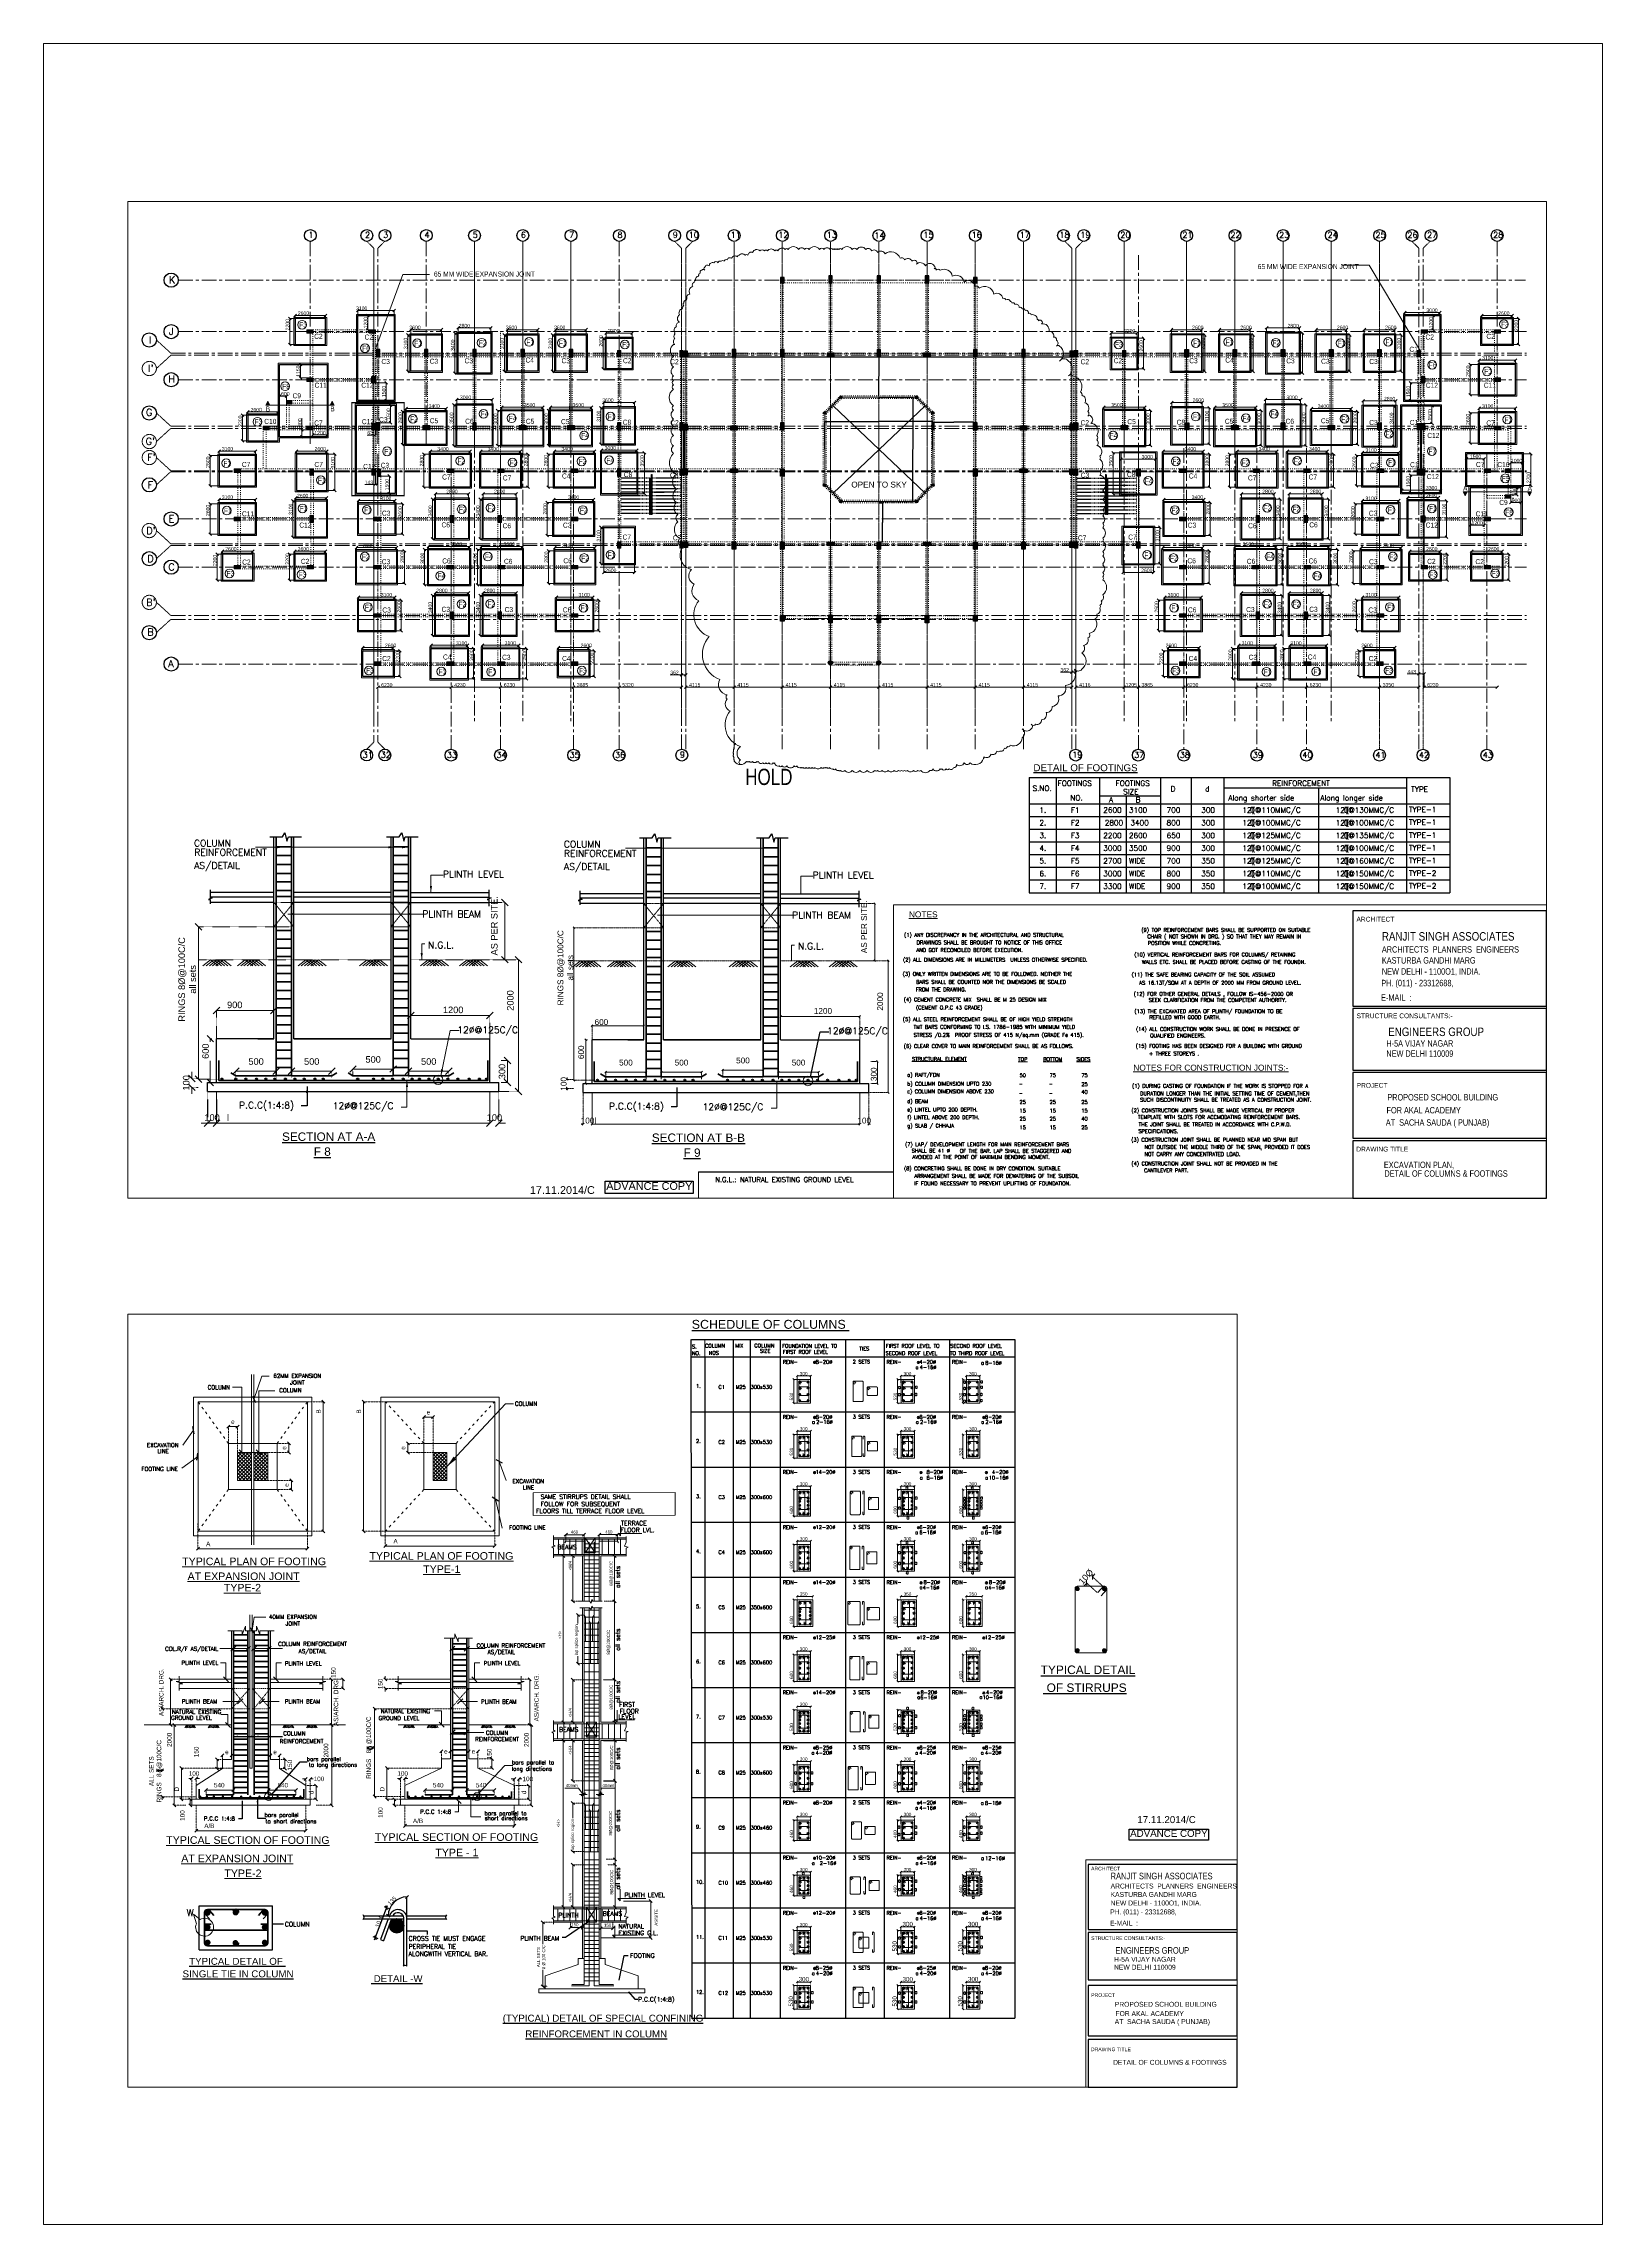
# Model space of a CAD drawing. Header units: inches. Extents: x 719368 to 6315912, y -2624014 to 446967.
# Drawn here: x 5424872 to 5557836, y -2255132 to -2069088 of the extents above; entities that cross this region are included whole.
import ezdxf
from ezdxf.enums import TextEntityAlignment as Align
from ezdxf.lldxf.tags import DXFTag

# ---------------------------------------------------------------- set-up
doc = ezdxf.new("R2010")
doc.units = ezdxf.units.IN
doc.header["$LTSCALE"] = 20
doc.header["$MEASUREMENT"] = 0
doc.header["$PDMODE"] = 3
for name, pattern in [('ACAD_ISO03W100', [30, 12, -18]), ('CENTER', [2, 1.25, -0.25, 0.25, -0.25]), ('CENTER2', [1.125, 0.75, -0.125, 0.125, -0.125]), ('DASHED2', [0.375, 0.25, -0.125]), ('HIDDEN', [0.375, 0.25, -0.125])]:
    doc.linetypes.add(name, pattern=pattern)
doc.layers.get('0').update_dxf_attribs({"color": 51, "lineweight": 30})
doc.layers.get('Defpoints').update_dxf_attribs({"lineweight": 25})
for name, color, linetype, lineweight in [('bar1', 42, 'Continuous', 20), ('BAR2', 134, 'ACAD_ISO03W100', 50), ('bars', 42, 'Continuous', 40), ('BEAM', 4, 'Continuous', 25), ('COL HATCH', 254, 'Continuous', 5), ('Col-Hatch', 254, 'Continuous', 20), ('COL.FILL', 6, 'Continuous', 20), ('COLUMN', 2, 'Continuous', 25), ('COLUMN NO.', 3, 'Continuous', 15), ('DIM', 7, 'Continuous', 13), ('DIM.', 32, 'Continuous', 13), ('FOOTING', 73, 'Continuous', 30), ('FOR-TEXT', 3, 'Continuous', 25), ('FORMET', 4, 'Continuous', 25), ('GRID', 202, 'CENTER', 5), ('HACHE', 6, 'Continuous', 9), ('hacht', 251, 'Continuous', 20), ('hatch', 6, 'Continuous', 0), ('HIDDEN', 181, 'ACAD_ISO03W100', 18), ('Railing', 34, 'Continuous', 20), ('REIN.', 10, 'Continuous', 40), ('Sheet', 7, 'Continuous', 35), ('STAIR', 4, 'Continuous', 25), ('STEEL', 1, 'Continuous', 35), ('stirrups', 2, 'Continuous', 15), ('Text', 7, 'Continuous', 15), ('TEXT 1', 3, 'Continuous', 20), ('TEXT-20', 2, 'Continuous', 25), ('WALL', 1, 'Continuous', 18), ('Window-Wall', 7, 'Continuous', 20)]:
    doc.layers.add(name, color=color, linetype=linetype, lineweight=lineweight)
for name, color, linetype in [('DIM 1', 131, 'Continuous'), ('dimn', 253, 'Continuous'), ('expension joint', 248, 'Continuous'), ('grid text', 140, 'Continuous'), ('STAIRS', 1, 'Continuous')]:
    doc.layers.add(name, color=color, linetype=linetype)
doc.styles.add('AR', font='arial.ttf')
doc.styles.add('AREAIL', font='arial.ttf')
doc.styles.add('ARIAL', font='techl___.ttf')
doc.styles.add('ASHADE', font='simplex.shx', dxfattribs={"height": 8})
doc.styles.add('BOLD', font='arial.ttf')
doc.styles.add('DIM SUMBI', font='arial.ttf')
doc.styles.add('JP202', font='simplex.shx')
doc.styles.add('L120', font='simplex.shx', dxfattribs={"height": 1})
doc.styles.add('ROMANS', font='romans.shx')
doc.styles.add('romans-shx', font='ROMANS.SHX', dxfattribs={"height": 250})
doc.styles.add('ROMANS1', font='romans.shx', dxfattribs={"height": 200})
doc.styles.add('SMALL', font='romans')
doc.styles.get("Standard").update_dxf_attribs({"font": 'TCCM____.TTF', "height": 100})
doc.styles.add('Tabrej', font='romans.shx')
tags = doc.linetypes.add('DASHED', pattern=[0.75, 0.5, -0.25]).pattern_tags.tags
tags[6:7] = [DXFTag(74, 4), DXFTag(75, 0), DXFTag(340, '0'), DXFTag(46, 1.0), DXFTag(50, 0.0), DXFTag(44, 0.0), DXFTag(45, 0.0)]
tags[4:5] = [DXFTag(74, 4), DXFTag(75, 0), DXFTag(340, '0'), DXFTag(46, 1.0), DXFTag(50, 0.0), DXFTag(44, 0.0), DXFTag(45, 0.0)]
doc.dimstyles.new('AA1', dxfattribs={"dimtxt": 80, "dimasz": 80, "dimexe": 0.18, "dimexo": 40, "dimgap": 20, "dimtad": 1, "dimdec": 0, "dimzin": 0, "dimdsep": 46, "dimtxsty": 'Standard', "dimblk": 'OBLIQUE', "dimcen": 0.09, "dimclrd": 256, "dimclre": 256, "dimadec": 0, "dimazin": 0, "dimtfac": 1, "dimtdec": 0, "dimtofl": 0, "dimtmove": 2, "dimatfit": 3, "dimldrblk": 'OBLIQUE', "dimfxl": 1, "dimtolj": 1, "dimtzin": 0, "dimlwd": -1, "dimlwe": -1, "dimarcsym": 0})
doc.dimstyles.new('Copy of S3', dxfattribs={"dimtxt": 200, "dimasz": 150, "dimexe": 5, "dimexo": 5, "dimgap": 50, "dimtad": 1, "dimjust": 1, "dimdec": 0, "dimzin": 3, "dimdsep": 46, "dimtxsty": 'BOLD', "dimblk1": 'OBLIQUE', "dimblk2": 'OBLIQUE', "dimsah": 1, "dimcen": 0.0625, "dimdle": 5, "dimclrd": 230, "dimclre": 251, "dimclrt": 2, "dimadec": 0, "dimazin": 0, "dimtfac": 1, "dimtdec": 0, "dimtix": 1, "dimtofl": 0, "dimtmove": 2, "dimatfit": 3, "dimfxl": 3, "dimtolj": 1, "dimtzin": 2, "dimlwd": -1, "dimlwe": -1, "dimarcsym": 0})
doc.dimstyles.new('DIM', dxfattribs={"dimtxt": 0.8, "dimasz": 0.4, "dimexe": 0.18, "dimexo": 0.0625, "dimgap": 0.1, "dimtad": 0, "dimdec": 3, "dimzin": 0, "dimdsep": 46, "dimtxsty": 'Tabrej', "dimcen": 0, "dimclrd": 251, "dimclre": 256, "dimclrt": 7, "dimadec": 0, "dimazin": 0, "dimtfac": 1, "dimtdec": 3, "dimtofl": 0, "dimtmove": 0, "dimatfit": 3, "dimfxl": 1, "dimtolj": 1, "dimtzin": 0, "dimlwd": -1, "dimlwe": -1, "dimarcsym": 0})
doc.dimstyles.new('dimen', dxfattribs={"dimtxt": 0.3, "dimasz": 0.3, "dimexe": 0.18, "dimexo": 0.0625, "dimgap": 0.09, "dimtad": 0, "dimtoh": 1, "dimzin": 0, "dimdsep": 46, "dimtxsty": 'Tabrej', "dimblk": 'ARCHTICK', "dimcen": 0, "dimclrd": 1, "dimclre": 1, "dimclrt": 256, "dimadec": 0, "dimazin": 0, "dimtfac": 1, "dimtofl": 0, "dimtmove": 0, "dimatfit": 3, "dimldrblk": 'OPEN90', "dimfxl": 1, "dimtolj": 1, "dimtzin": 0, "dimlwd": -1, "dimarcsym": 0})
doc.dimstyles.new('PL1', dxfattribs={"dimtxt": 275, "dimasz": 230, "dimexe": 0.18, "dimexo": 12, "dimgap": 30, "dimtad": 1, "dimjust": 1, "dimdec": 0, "dimzin": 0, "dimdsep": 46, "dimtxsty": 'BOLD', "dimblk": 'OBLIQUE', "dimcen": 0.09, "dimclrd": 256, "dimclre": 256, "dimadec": 0, "dimazin": 0, "dimtfac": 1, "dimtdec": 0, "dimtofl": 0, "dimtmove": 0, "dimatfit": 3, "dimfxl": 0.18, "dimtolj": 1, "dimtzin": 0, "dimlwd": -1, "dimlwe": -1, "dimarcsym": 0})
doc.dimstyles.new('S3', dxfattribs={"dimtxt": 9, "dimasz": 7, "dimexe": 5, "dimexo": 5, "dimgap": 0.5, "dimtad": 1, "dimdec": 1, "dimzin": 3, "dimdsep": 46, "dimlunit": 4, "dimtxsty": 'BOLD', "dimblk1": 'OBLIQUE', "dimblk2": 'OBLIQUE', "dimsah": 1, "dimcen": 0.0625, "dimdle": 5, "dimclrd": 230, "dimclre": 251, "dimclrt": 2, "dimadec": 0, "dimazin": 0, "dimtfac": 1, "dimtdec": 1, "dimtix": 1, "dimtofl": 0, "dimtmove": 2, "dimatfit": 3, "dimfxl": 3, "dimtolj": 1, "dimtzin": 2, "dimlwd": -1, "dimlwe": -1, "dimarcsym": 0})
pattern_1 = [(45, (-721285.81, 366642.697), (-35.355339, 35.355339), []), (135, (-721285.81, 366642.697), (-35.355339, -35.355339), [])]

# ---------------------------------------------------------------- blocks, each defined once
blk = doc.blocks.new('_Oblique')
at = {"layer": 'STAIR', "color": 0, "lineweight": -2}
blk.add_line((-0.5, -0.5), (0.5, 0.5), dxfattribs=at)
blk = doc.blocks.new('*D55')
at = {"layer": 'Defpoints', "color": 0, "transparency": 16777216}
for p in [(442911, -616779), (443986, -616779), (443266, -617396)]:
    blk.add_point(p, dxfattribs=at)
at = {"layer": 'DIM', "color": 251, "linetype": 'DASHED2', "transparency": 16777216}
for p, q in [((443981, -616779), (442906, -616779)), ((443261, -617396), (442906, -617396))]:
    blk.add_line(p, q, dxfattribs=at)
at = {"layer": 'DIM', "color": 230, "transparency": 16777216}
blk.add_line((442911, -616774), (442911, -617401), dxfattribs=at)
at = {"layer": 'DIM', "color": 230, "transparency": 16777216, "xscale": 60, "yscale": 60, "zscale": 60}
for p, rotation in [((442911, -616779), 90), ((442911, -617396), 270)]:
    blk.add_blockref('_Oblique', p, dxfattribs=dict(at, rotation=rotation))
at = {"layer": 'DIM', "color": 2, "transparency": 16777216, "insert": (442816, -617199), "char_height": 90, "attachment_point": 5, "rotation": 90, "style": 'BOLD'}
blk.add_mtext('\\A1;D', dxfattribs=at)
blk = doc.blocks.new('*D56')
at = {"layer": 'Defpoints', "color": 0, "transparency": 16777216}
for p in [(445488, -615928), (445426, -617516), (445761, -617516)]:
    blk.add_point(p, dxfattribs=at)
at = {"layer": 'DIM', "color": 251, "linetype": 'DASHED2', "transparency": 16777216}
for p, q in [((445493, -615928), (445766, -615928)), ((445431, -617516), (445766, -617516))]:
    blk.add_line(p, q, dxfattribs=at)
at = {"layer": 'DIM', "color": 230, "transparency": 16777216}
blk.add_line((445761, -617521), (445761, -615923), dxfattribs=at)
at = {"layer": 'DIM', "color": 230, "transparency": 16777216, "xscale": 60, "yscale": 60, "zscale": 60}
for p, rotation in [((445761, -615928), 90), ((445761, -617516), 270)]:
    blk.add_blockref('_Oblique', p, dxfattribs=dict(at, rotation=rotation))
at = {"layer": 'DIM', "color": 2, "transparency": 16777216, "insert": (445665, -616223), "char_height": 90, "attachment_point": 5, "rotation": 90, "style": 'BOLD'}
blk.add_mtext('\\A1;2000', dxfattribs=at)
blk = doc.blocks.new('*D57')
at = {"layer": 'Defpoints', "color": 0, "transparency": 16777216}
for p in [(443266, -617516), (445426, -617516), (445426, -617921)]:
    blk.add_point(p, dxfattribs=at)
at = {"layer": 'DIM', "color": 251, "linetype": 'DASHED2', "transparency": 16777216}
for p, q in [((443266, -617521), (443266, -617926)), ((445426, -617521), (445426, -617926))]:
    blk.add_line(p, q, dxfattribs=at)
at = {"layer": 'DIM', "color": 230, "transparency": 16777216}
blk.add_line((445431, -617921), (443261, -617921), dxfattribs=at)
at = {"layer": 'DIM', "color": 230, "transparency": 16777216, "xscale": 60, "yscale": 60, "zscale": 60, "rotation": 180}
blk.add_blockref('_Oblique', (443266, -617921), dxfattribs=at)
at = {"layer": 'DIM', "color": 230, "transparency": 16777216, "xscale": 60, "yscale": 60, "zscale": 60}
blk.add_blockref('_Oblique', (445426, -617921), dxfattribs=at)
at = {"layer": 'DIM', "color": 2, "transparency": 16777216, "insert": (443525, -617824), "char_height": 90, "attachment_point": 5, "style": 'BOLD'}
blk.add_mtext('\\A1;A/B', dxfattribs=at)
blk = doc.blocks.new('*D58')
at = {"layer": 'Defpoints', "color": 0, "transparency": 16777216}
for p in [(444489, -617215), (444489, -617312), (445029, -617312)]:
    blk.add_point(p, dxfattribs=at)
at = {"layer": 'DIM', "color": 230, "transparency": 16777216}
blk.add_line((444484, -617215), (445034, -617215), dxfattribs=at)
at = {"layer": 'DIM', "color": 251, "linetype": 'DASHED2', "transparency": 16777216}
for p, q in [((444489, -617307), (444489, -617210)), ((445029, -617307), (445029, -617210))]:
    blk.add_line(p, q, dxfattribs=at)
at = {"layer": 'DIM', "color": 230, "transparency": 16777216, "xscale": 60, "yscale": 60, "zscale": 60, "rotation": 180}
blk.add_blockref('_Oblique', (444489, -617215), dxfattribs=at)
at = {"layer": 'DIM', "color": 230, "transparency": 16777216, "xscale": 60, "yscale": 60, "zscale": 60}
blk.add_blockref('_Oblique', (445029, -617215), dxfattribs=at)
at = {"layer": 'DIM', "color": 2, "transparency": 16777216, "insert": (444770, -617119), "char_height": 90, "attachment_point": 5, "style": 'BOLD'}
blk.add_mtext('\\A1;540', dxfattribs=at)
blk = doc.blocks.new('*D59')
at = {"layer": 'Defpoints', "color": 0, "transparency": 16777216}
for p in [(443664, -617312), (444204, -617215), (444204, -617312)]:
    blk.add_point(p, dxfattribs=at)
at = {"layer": 'DIM', "color": 230, "transparency": 16777216}
blk.add_line((444209, -617215), (443659, -617215), dxfattribs=at)
at = {"layer": 'DIM', "color": 251, "linetype": 'DASHED2', "transparency": 16777216}
for p, q in [((443664, -617307), (443664, -617210)), ((444204, -617307), (444204, -617210))]:
    blk.add_line(p, q, dxfattribs=at)
at = {"layer": 'DIM', "color": 230, "transparency": 16777216, "xscale": 60, "yscale": 60, "zscale": 60, "rotation": 180}
blk.add_blockref('_Oblique', (443664, -617215), dxfattribs=at)
at = {"layer": 'DIM', "color": 230, "transparency": 16777216, "xscale": 60, "yscale": 60, "zscale": 60}
blk.add_blockref('_Oblique', (444204, -617215), dxfattribs=at)
at = {"layer": 'DIM', "color": 2, "transparency": 16777216, "insert": (443923, -617119), "char_height": 90, "attachment_point": 5, "style": 'BOLD'}
blk.add_mtext('\\A1;540', dxfattribs=at)
blk = doc.blocks.new('*D60')
at = {"layer": 'Defpoints', "color": 0, "transparency": 16777216}
for p in [(444166, -615609), (442668, -617342), (443266, -617342)]:
    blk.add_point(p, dxfattribs=at)
at = {"layer": 'DIM', "color": 251, "linetype": 'DASHED2', "transparency": 16777216}
for p, q in [((444161, -615609), (442663, -615609)), ((443261, -617342), (442663, -617342))]:
    blk.add_line(p, q, dxfattribs=at)
at = {"layer": 'DIM', "color": 230, "transparency": 16777216}
blk.add_line((442668, -617347), (442668, -615604), dxfattribs=at)
at = {"layer": 'DIM', "color": 230, "transparency": 16777216, "xscale": 60, "yscale": 60, "zscale": 60}
for p, rotation in [((442668, -615609), 90), ((442668, -617342), 270)]:
    blk.add_blockref('_Oblique', p, dxfattribs=dict(at, rotation=rotation))
at = {"layer": 'DIM', "color": 2, "transparency": 16777216, "insert": (442559, -616377), "char_height": 90, "attachment_point": 5, "rotation": 90, "style": 'BOLD'}
blk.add_mtext('\\A1;RINGS   8   @100C/C', dxfattribs=at)
blk = doc.blocks.new('*D61')
at = {"layer": 'Defpoints', "color": 0, "transparency": 16777216}
for p in [(443057, -617396), (443266, -617396), (443266, -617516)]:
    blk.add_point(p, dxfattribs=at)
at = {"layer": 'DIM', "color": 251, "linetype": 'DASHED2', "transparency": 16777216}
for p, q in [((443261, -617396), (443052, -617396)), ((443261, -617516), (443052, -617516))]:
    blk.add_line(p, q, dxfattribs=at)
at = {"layer": 'DIM', "color": 230, "transparency": 16777216}
blk.add_line((443057, -617391), (443057, -617521), dxfattribs=at)
at = {"layer": 'DIM', "color": 230, "transparency": 16777216, "xscale": 60, "yscale": 60, "zscale": 60}
for p, rotation in [((443057, -617396), 90), ((443057, -617516), 270)]:
    blk.add_blockref('_Oblique', p, dxfattribs=dict(at, rotation=rotation))
at = {"layer": 'DIM', "color": 2, "transparency": 16777216, "insert": (442784, -617659), "char_height": 90, "attachment_point": 5, "rotation": 90, "style": 'BOLD'}
blk.add_mtext('\\A1;100', dxfattribs=at)
blk = doc.blocks.new('*D62')
at = {"layer": 'Defpoints', "color": 0, "transparency": 16777216}
for p in [(443986, -616605), (444166, -616451), (444166, -616605)]:
    blk.add_point(p, dxfattribs=at)
at = {"layer": 'DIM', "color": 230, "transparency": 16777216}
for p, q in [((443981, -616451), (443995, -616451)), ((444171, -616451), (444155, -616451))]:
    blk.add_line(p, q, dxfattribs=at)
at = {"layer": 'DIM', "color": 251, "linetype": 'DASHED2', "transparency": 16777216}
for p, q in [((443986, -616600), (443986, -616446)), ((444166, -616600), (444166, -616446))]:
    blk.add_line(p, q, dxfattribs=at)
at = {"layer": 'DIM', "color": 230, "transparency": 16777216, "xscale": 60, "yscale": 60, "zscale": 60, "rotation": 180}
blk.add_blockref('_Oblique', (443986, -616451), dxfattribs=at)
at = {"layer": 'DIM', "color": 230, "transparency": 16777216, "xscale": 60, "yscale": 60, "zscale": 60}
blk.add_blockref('_Oblique', (444166, -616451), dxfattribs=at)
at = {"layer": 'DIM', "color": 2, "transparency": 16777216, "insert": (444075, -616451), "char_height": 90, "attachment_point": 5, "style": 'BOLD'}
blk.add_mtext('\\A1;e', dxfattribs=at)
blk = doc.blocks.new('*D63')
at = {"layer": 'Defpoints', "color": 0, "transparency": 16777216}
for p in [(445560, -615028), (445731, -615028), (445487, -615928)]:
    blk.add_point(p, dxfattribs=at)
at = {"layer": 'DIM', "color": 251, "linetype": 'DASHED2', "transparency": 16777216}
for p, q in [((445565, -615028), (445736, -615028)), ((445492, -615928), (445736, -615928))]:
    blk.add_line(p, q, dxfattribs=at)
at = {"layer": 'DIM', "color": 230, "transparency": 16777216}
blk.add_line((445731, -615023), (445731, -615933), dxfattribs=at)
at = {"layer": 'DIM', "color": 230, "transparency": 16777216, "xscale": 60, "yscale": 60, "zscale": 60}
for p, rotation in [((445731, -615028), 90), ((445731, -615928), 270)]:
    blk.add_blockref('_Oblique', p, dxfattribs=dict(at, rotation=rotation))
at = {"layer": 'DIM', "color": 2, "transparency": 16777216, "insert": (445864, -615387), "char_height": 90, "attachment_point": 5, "rotation": 90, "style": 'BOLD'}
blk.add_mtext('\\A1;AS/ARCH. DRG.', dxfattribs=at)
blk = doc.blocks.new('*D64')
at = {"layer": 'Defpoints', "color": 0, "transparency": 16777216}
for p in [(442879, -615028), (443331, -615028), (443331, -615208)]:
    blk.add_point(p, dxfattribs=at)
at = {"layer": 'DIM', "color": 230, "transparency": 16777216}
for p, q in [((442879, -615028), (442879, -614968)), ((442879, -615208), (442879, -615268))]:
    blk.add_line(p, q, dxfattribs=at)
at = {"layer": 'DIM', "color": 251, "linetype": 'DASHED2', "transparency": 16777216}
for p, q in [((443326, -615028), (442874, -615028)), ((443326, -615208), (442874, -615208))]:
    blk.add_line(p, q, dxfattribs=at)
at = {"layer": 'DIM', "color": 230, "transparency": 16777216, "xscale": 60, "yscale": 60, "zscale": 60}
for p, rotation in [((442879, -615028), 270), ((442879, -615208), 90)]:
    blk.add_blockref('_Oblique', p, dxfattribs=dict(at, rotation=rotation))
at = {"layer": 'DIM', "color": 2, "transparency": 16777216, "insert": (442783, -615118), "char_height": 90, "attachment_point": 5, "rotation": 90, "style": 'BOLD'}
blk.add_mtext('\\A1;150', dxfattribs=at)
blk = doc.blocks.new('*D65')
at = {"layer": 'Defpoints', "color": 0, "transparency": 16777216}
for p in [(445426, -617126), (445426, -617396), (445711, -617396)]:
    blk.add_point(p, dxfattribs=at)
at = {"layer": 'DIM', "color": 251, "linetype": 'DASHED2', "transparency": 16777216}
for p, q in [((445431, -617126), (445716, -617126)), ((445431, -617396), (445716, -617396))]:
    blk.add_line(p, q, dxfattribs=at)
at = {"layer": 'DIM', "color": 230, "transparency": 16777216}
blk.add_line((445711, -617401), (445711, -617121), dxfattribs=at)
at = {"layer": 'DIM', "color": 230, "transparency": 16777216, "xscale": 60, "yscale": 60, "zscale": 60}
for p, rotation in [((445711, -617126), 90), ((445711, -617396), 270)]:
    blk.add_blockref('_Oblique', p, dxfattribs=dict(at, rotation=rotation))
at = {"layer": 'DIM', "color": 2, "transparency": 16777216, "insert": (445615, -617261), "char_height": 90, "attachment_point": 5, "rotation": 90, "style": 'BOLD'}
blk.add_mtext('\\A1;d', dxfattribs=at)
blk = doc.blocks.new('*D66')
at = {"layer": 'Defpoints', "color": 0, "transparency": 16777216}
for p in [(443176, -616985), (443176, -617396), (443266, -617396)]:
    blk.add_point(p, dxfattribs=at)
at = {"layer": 'DIM', "color": 230, "transparency": 16777216}
for p, q in [((443176, -616985), (443116, -616985)), ((443266, -616985), (443326, -616985))]:
    blk.add_line(p, q, dxfattribs=at)
at = {"layer": 'DIM', "color": 251, "linetype": 'DASHED2', "transparency": 16777216}
for p, q in [((443176, -617391), (443176, -616980)), ((443266, -617391), (443266, -616980))]:
    blk.add_line(p, q, dxfattribs=at)
at = {"layer": 'DIM', "color": 230, "transparency": 16777216, "xscale": 60, "yscale": 60, "zscale": 60}
blk.add_blockref('_Oblique', (443176, -616985), dxfattribs=at)
at = {"layer": 'DIM', "color": 230, "transparency": 16777216, "xscale": 60, "yscale": 60, "zscale": 60, "rotation": 180}
blk.add_blockref('_Oblique', (443266, -616985), dxfattribs=at)
at = {"layer": 'DIM', "color": 2, "transparency": 16777216, "insert": (443221, -616889), "char_height": 90, "attachment_point": 5, "style": 'BOLD'}
blk.add_mtext('\\A1;100', dxfattribs=at)
blk = doc.blocks.new('*D67')
at = {"layer": 'Defpoints', "color": 0, "transparency": 16777216}
for p in [(445426, -616995), (445426, -617396), (445516, -617396)]:
    blk.add_point(p, dxfattribs=at)
at = {"layer": 'DIM', "color": 230, "transparency": 16777216}
for p, q in [((445426, -616995), (445366, -616995)), ((445516, -616995), (445576, -616995))]:
    blk.add_line(p, q, dxfattribs=at)
at = {"layer": 'DIM', "color": 251, "linetype": 'DASHED2', "transparency": 16777216}
for p, q in [((445426, -617391), (445426, -616990)), ((445516, -617391), (445516, -616990))]:
    blk.add_line(p, q, dxfattribs=at)
at = {"layer": 'DIM', "color": 230, "transparency": 16777216, "xscale": 60, "yscale": 60, "zscale": 60}
blk.add_blockref('_Oblique', (445426, -616995), dxfattribs=at)
at = {"layer": 'DIM', "color": 230, "transparency": 16777216, "xscale": 60, "yscale": 60, "zscale": 60, "rotation": 180}
blk.add_blockref('_Oblique', (445516, -616995), dxfattribs=at)
at = {"layer": 'DIM', "color": 2, "transparency": 16777216, "insert": (445692, -616995), "char_height": 90, "attachment_point": 5, "style": 'BOLD'}
blk.add_mtext('\\A1;100', dxfattribs=at)
blk = doc.blocks.new('*D68')
at = {"layer": 'Defpoints', "color": 0, "transparency": 16777216}
for p in [(444526, -616451), (444526, -616605), (444706, -616605)]:
    blk.add_point(p, dxfattribs=at)
at = {"layer": 'DIM', "color": 230, "transparency": 16777216}
for p, q in [((444521, -616451), (444538, -616451)), ((444711, -616451), (444698, -616451))]:
    blk.add_line(p, q, dxfattribs=at)
at = {"layer": 'DIM', "color": 251, "linetype": 'DASHED2', "transparency": 16777216}
for p, q in [((444526, -616600), (444526, -616446)), ((444706, -616600), (444706, -616446))]:
    blk.add_line(p, q, dxfattribs=at)
at = {"layer": 'DIM', "color": 230, "transparency": 16777216, "xscale": 60, "yscale": 60, "zscale": 60, "rotation": 180}
blk.add_blockref('_Oblique', (444526, -616451), dxfattribs=at)
at = {"layer": 'DIM', "color": 230, "transparency": 16777216, "xscale": 60, "yscale": 60, "zscale": 60}
blk.add_blockref('_Oblique', (444706, -616451), dxfattribs=at)
at = {"layer": 'DIM', "color": 2, "transparency": 16777216, "insert": (444618, -616451), "char_height": 90, "attachment_point": 5, "style": 'BOLD'}
blk.add_mtext('\\A1;e', dxfattribs=at)
blk = doc.blocks.new('*D69')
at = {"layer": 'Defpoints', "color": 0, "transparency": 16777216}
for p in [(444727, -616599), (444983, -616599), (444727, -616779)]:
    blk.add_point(p, dxfattribs=at)
at = {"layer": 'DIM', "color": 251, "linetype": 'DASHED2', "transparency": 16777216}
for p, q in [((444732, -616599), (444988, -616599)), ((444732, -616779), (444988, -616779))]:
    blk.add_line(p, q, dxfattribs=at)
at = {"layer": 'DIM', "color": 230, "transparency": 16777216}
blk.add_line((444983, -616594), (444983, -616784), dxfattribs=at)
at = {"layer": 'DIM', "color": 230, "transparency": 16777216, "xscale": 60, "yscale": 60, "zscale": 60}
for p, rotation in [((444983, -616599), 90), ((444983, -616779), 270)]:
    blk.add_blockref('_Oblique', p, dxfattribs=dict(at, rotation=rotation))
at = {"layer": 'DIM', "color": 2, "transparency": 16777216, "insert": (444934, -616501), "char_height": 90, "attachment_point": 5, "rotation": 90, "style": 'BOLD'}
blk.add_mtext('\\A1;150', dxfattribs=at)
blk = doc.blocks.new('*D28')
at = {"layer": 'Defpoints', "color": 0, "transparency": 16777216}
for p in [(442874, -619329), (442446, -621889), (442874, -621889)]:
    blk.add_point(p, dxfattribs=at)
at = {"layer": 'DIM', "color": 251, "linetype": 'DASHED2', "transparency": 16777216}
for p, q in [((442869, -619329), (442441, -619329)), ((442869, -621889), (442441, -621889))]:
    blk.add_line(p, q, dxfattribs=at)
at = {"layer": 'DIM', "color": 230, "transparency": 16777216}
blk.add_line((442446, -621894), (442446, -619324), dxfattribs=at)
at = {"layer": 'DIM', "color": 230, "transparency": 16777216, "xscale": 60, "yscale": 60, "zscale": 60}
for p, rotation in [((442446, -619329), 90), ((442446, -621889), 270)]:
    blk.add_blockref('_Oblique', p, dxfattribs=dict(at, rotation=rotation))
at = {"layer": 'DIM', "color": 2, "transparency": 16777216, "insert": (442351, -619523), "char_height": 90, "attachment_point": 5, "rotation": 90, "style": 'BOLD'}
blk.add_mtext('\\A1;B', dxfattribs=at)
blk = doc.blocks.new('*D29')
at = {"layer": 'Defpoints', "color": 0, "transparency": 16777216}
for p in [(443320, -620153), (443935, -620333), (443974, -620153)]:
    blk.add_point(p, dxfattribs=at)
at = {"layer": 'DIM', "color": 230, "transparency": 16777216}
blk.add_line((443320, -620148), (443320, -620338), dxfattribs=at)
at = {"layer": 'DIM', "color": 251, "linetype": 'DASHED2', "transparency": 16777216}
for p, q in [((443969, -620153), (443315, -620153)), ((443930, -620333), (443315, -620333))]:
    blk.add_line(p, q, dxfattribs=at)
at = {"layer": 'DIM', "color": 230, "transparency": 16777216, "xscale": 60, "yscale": 60, "zscale": 60}
for p, rotation in [((443320, -620153), 90), ((443320, -620333), 270)]:
    blk.add_blockref('_Oblique', p, dxfattribs=dict(at, rotation=rotation))
at = {"layer": 'DIM', "color": 2, "transparency": 16777216, "insert": (443224, -620243), "char_height": 90, "attachment_point": 5, "rotation": 90, "style": 'BOLD'}
blk.add_mtext('\\A1;e', dxfattribs=at)
blk = doc.blocks.new('*D30')
at = {"layer": 'Defpoints', "color": 0, "transparency": 16777216}
for p in [(443636, -619634), (443636, -620333), (443816, -620333)]:
    blk.add_point(p, dxfattribs=at)
at = {"layer": 'DIM', "color": 230, "transparency": 16777216}
blk.add_line((443631, -619634), (443821, -619634), dxfattribs=at)
at = {"layer": 'DIM', "color": 251, "linetype": 'DASHED2', "transparency": 16777216}
for p, q in [((443636, -620328), (443636, -619629)), ((443816, -620328), (443816, -619629))]:
    blk.add_line(p, q, dxfattribs=at)
at = {"layer": 'DIM', "color": 230, "transparency": 16777216, "xscale": 60, "yscale": 60, "zscale": 60, "rotation": 180}
blk.add_blockref('_Oblique', (443636, -619634), dxfattribs=at)
at = {"layer": 'DIM', "color": 230, "transparency": 16777216, "xscale": 60, "yscale": 60, "zscale": 60}
blk.add_blockref('_Oblique', (443816, -619634), dxfattribs=at)
at = {"layer": 'DIM', "color": 2, "transparency": 16777216, "insert": (443726, -619538), "char_height": 90, "attachment_point": 5, "style": 'BOLD'}
blk.add_mtext('\\A1;e', dxfattribs=at)
blk = doc.blocks.new('*D31')
at = {"layer": 'Defpoints', "color": 0, "transparency": 16777216}
for p in [(442874, -621775), (445034, -621825), (445034, -622179)]:
    blk.add_point(p, dxfattribs=at)
at = {"layer": 'DIM', "color": 251, "linetype": 'DASHED2', "transparency": 16777216}
for p, q in [((442874, -621780), (442874, -622184)), ((445034, -621830), (445034, -622184))]:
    blk.add_line(p, q, dxfattribs=at)
at = {"layer": 'DIM', "color": 230, "transparency": 16777216}
blk.add_line((445039, -622179), (442869, -622179), dxfattribs=at)
at = {"layer": 'DIM', "color": 230, "transparency": 16777216, "xscale": 60, "yscale": 60, "zscale": 60, "rotation": 180}
blk.add_blockref('_Oblique', (442874, -622179), dxfattribs=at)
at = {"layer": 'DIM', "color": 230, "transparency": 16777216, "xscale": 60, "yscale": 60, "zscale": 60}
blk.add_blockref('_Oblique', (445034, -622179), dxfattribs=at)
at = {"layer": 'DIM', "color": 2, "transparency": 16777216, "insert": (443076, -622084), "char_height": 90, "attachment_point": 5, "style": 'BOLD'}
blk.add_mtext('\\A1;A', dxfattribs=at)
blk = doc.blocks.new('*D23')
at = {"layer": 'Defpoints', "color": 0, "transparency": 16777216}
for p in [(451052, -618515), (451052, -621075), (451453, -621075)]:
    blk.add_point(p, dxfattribs=at)
at = {"layer": 'DIM', "color": 251, "linetype": 'DASHED2', "transparency": 16777216}
for p, q in [((451057, -618515), (451458, -618515)), ((451057, -621075), (451458, -621075))]:
    blk.add_line(p, q, dxfattribs=at)
at = {"layer": 'DIM', "color": 230, "transparency": 16777216}
blk.add_line((451453, -621080), (451453, -618510), dxfattribs=at)
at = {"layer": 'DIM', "color": 230, "transparency": 16777216, "xscale": 60, "yscale": 60, "zscale": 60}
for p, rotation in [((451453, -618515), 90), ((451453, -621075), 270)]:
    blk.add_blockref('_Oblique', p, dxfattribs=dict(at, rotation=rotation))
at = {"layer": 'DIM', "color": 2, "transparency": 16777216, "insert": (451358, -618709), "char_height": 90, "attachment_point": 5, "rotation": 90, "style": 'BOLD'}
blk.add_mtext('\\A1;B', dxfattribs=at)
blk = doc.blocks.new('*D24')
at = {"layer": 'Defpoints', "color": 0, "transparency": 16777216}
for p in [(450035, -619339), (450035, -619519), (450775, -619339)]:
    blk.add_point(p, dxfattribs=at)
at = {"layer": 'DIM', "color": 251, "linetype": 'DASHED2', "transparency": 16777216}
for p, q in [((450040, -619339), (450780, -619339)), ((450040, -619519), (450780, -619519))]:
    blk.add_line(p, q, dxfattribs=at)
at = {"layer": 'DIM', "color": 230, "transparency": 16777216}
blk.add_line((450775, -619334), (450775, -619524), dxfattribs=at)
at = {"layer": 'DIM', "color": 230, "transparency": 16777216, "xscale": 60, "yscale": 60, "zscale": 60}
for p, rotation in [((450775, -619339), 90), ((450775, -619519), 270)]:
    blk.add_blockref('_Oblique', p, dxfattribs=dict(at, rotation=rotation))
at = {"layer": 'DIM', "color": 2, "transparency": 16777216, "insert": (450679, -619429), "char_height": 90, "attachment_point": 5, "rotation": 90, "style": 'BOLD'}
blk.add_mtext('\\A1;e', dxfattribs=at)
blk = doc.blocks.new('*D25')
at = {"layer": 'Defpoints', "color": 0, "transparency": 16777216}
for p in [(449579, -619008), (449579, -619519), (449759, -619519)]:
    blk.add_point(p, dxfattribs=at)
at = {"layer": 'DIM', "color": 230, "transparency": 16777216}
blk.add_line((449574, -619008), (449764, -619008), dxfattribs=at)
at = {"layer": 'DIM', "color": 251, "linetype": 'DASHED2', "transparency": 16777216}
for p, q in [((449579, -619514), (449579, -619003)), ((449759, -619514), (449759, -619003))]:
    blk.add_line(p, q, dxfattribs=at)
at = {"layer": 'DIM', "color": 230, "transparency": 16777216, "xscale": 60, "yscale": 60, "zscale": 60, "rotation": 180}
blk.add_blockref('_Oblique', (449579, -619008), dxfattribs=at)
at = {"layer": 'DIM', "color": 230, "transparency": 16777216, "xscale": 60, "yscale": 60, "zscale": 60}
blk.add_blockref('_Oblique', (449759, -619008), dxfattribs=at)
at = {"layer": 'DIM', "color": 2, "transparency": 16777216, "insert": (449669, -618912), "char_height": 90, "attachment_point": 5, "style": 'BOLD'}
blk.add_mtext('\\A1;e', dxfattribs=at)
blk = doc.blocks.new('*D26')
at = {"layer": 'Defpoints', "color": 0, "transparency": 16777216}
for p in [(450083, -620071), (450823, -620071), (450083, -620251)]:
    blk.add_point(p, dxfattribs=at)
at = {"layer": 'DIM', "color": 251, "linetype": 'DASHED2', "transparency": 16777216}
for p, q in [((450088, -620071), (450828, -620071)), ((450088, -620251), (450828, -620251))]:
    blk.add_line(p, q, dxfattribs=at)
at = {"layer": 'DIM', "color": 230, "transparency": 16777216}
blk.add_line((450823, -620066), (450823, -620256), dxfattribs=at)
at = {"layer": 'DIM', "color": 230, "transparency": 16777216, "xscale": 60, "yscale": 60, "zscale": 60}
for p, rotation in [((450823, -620071), 90), ((450823, -620251), 270)]:
    blk.add_blockref('_Oblique', p, dxfattribs=dict(at, rotation=rotation))
at = {"layer": 'DIM', "color": 2, "transparency": 16777216, "insert": (450727, -620161), "char_height": 90, "attachment_point": 5, "rotation": 90, "style": 'BOLD'}
blk.add_mtext('\\A1;e', dxfattribs=at)
blk = doc.blocks.new('*D27')
at = {"layer": 'Defpoints', "color": 0, "transparency": 16777216}
for p in [(448979, -620916), (451139, -620965), (451139, -621419)]:
    blk.add_point(p, dxfattribs=at)
at = {"layer": 'DIM', "color": 251, "linetype": 'DASHED2', "transparency": 16777216}
for p, q in [((448979, -620921), (448979, -621424)), ((451139, -620970), (451139, -621424))]:
    blk.add_line(p, q, dxfattribs=at)
at = {"layer": 'DIM', "color": 230, "transparency": 16777216}
blk.add_line((451144, -621419), (448974, -621419), dxfattribs=at)
at = {"layer": 'DIM', "color": 230, "transparency": 16777216, "xscale": 60, "yscale": 60, "zscale": 60, "rotation": 180}
blk.add_blockref('_Oblique', (448979, -621419), dxfattribs=at)
at = {"layer": 'DIM', "color": 230, "transparency": 16777216, "xscale": 60, "yscale": 60, "zscale": 60}
blk.add_blockref('_Oblique', (451139, -621419), dxfattribs=at)
at = {"layer": 'DIM', "color": 2, "transparency": 16777216, "insert": (449181, -621324), "char_height": 90, "attachment_point": 5, "style": 'BOLD'}
blk.add_mtext('\\A1;A', dxfattribs=at)
blk = doc.blocks.new('*D37')
at = {"layer": 'Defpoints', "color": 0, "transparency": 16777216}
for p in [(455564, -620162), (456577, -620162), (455857, -620778)]:
    blk.add_point(p, dxfattribs=at)
at = {"layer": 'DIM', "color": 251, "linetype": 'DASHED2', "transparency": 16777216}
for p, q in [((456572, -620162), (455559, -620162)), ((455852, -620778), (455559, -620778))]:
    blk.add_line(p, q, dxfattribs=at)
at = {"layer": 'DIM', "color": 230, "transparency": 16777216}
blk.add_line((455564, -620157), (455564, -620783), dxfattribs=at)
at = {"layer": 'DIM', "color": 230, "transparency": 16777216, "xscale": 60, "yscale": 60, "zscale": 60}
for p, rotation in [((455564, -620162), 90), ((455564, -620778), 270)]:
    blk.add_blockref('_Oblique', p, dxfattribs=dict(at, rotation=rotation))
at = {"layer": 'DIM', "color": 2, "transparency": 16777216, "insert": (455469, -620581), "char_height": 90, "attachment_point": 5, "rotation": 90, "style": 'BOLD'}
blk.add_mtext('\\A1;D', dxfattribs=at)
blk = doc.blocks.new('*D38')
at = {"layer": 'Defpoints', "color": 0, "transparency": 16777216}
for p in [(455857, -620898), (458017, -620898), (458017, -621401)]:
    blk.add_point(p, dxfattribs=at)
at = {"layer": 'DIM', "color": 251, "linetype": 'DASHED2', "transparency": 16777216}
for p, q in [((455857, -620903), (455857, -621406)), ((458017, -620903), (458017, -621406))]:
    blk.add_line(p, q, dxfattribs=at)
at = {"layer": 'DIM', "color": 230, "transparency": 16777216}
blk.add_line((458022, -621401), (455852, -621401), dxfattribs=at)
at = {"layer": 'DIM', "color": 230, "transparency": 16777216, "xscale": 60, "yscale": 60, "zscale": 60, "rotation": 180}
blk.add_blockref('_Oblique', (455857, -621401), dxfattribs=at)
at = {"layer": 'DIM', "color": 230, "transparency": 16777216, "xscale": 60, "yscale": 60, "zscale": 60}
blk.add_blockref('_Oblique', (458017, -621401), dxfattribs=at)
at = {"layer": 'DIM', "color": 2, "transparency": 16777216, "insert": (456115, -621305), "char_height": 90, "attachment_point": 5, "style": 'BOLD'}
blk.add_mtext('\\A1;A/B', dxfattribs=at)
blk = doc.blocks.new('*D39')
at = {"layer": 'Defpoints', "color": 0, "transparency": 16777216}
for p in [(457283, -620597), (457283, -620694), (457823, -620694)]:
    blk.add_point(p, dxfattribs=at)
at = {"layer": 'DIM', "color": 230, "transparency": 16777216}
blk.add_line((457278, -620597), (457828, -620597), dxfattribs=at)
at = {"layer": 'DIM', "color": 251, "linetype": 'DASHED2', "transparency": 16777216}
for p, q in [((457283, -620689), (457283, -620592)), ((457823, -620689), (457823, -620592))]:
    blk.add_line(p, q, dxfattribs=at)
at = {"layer": 'DIM', "color": 230, "transparency": 16777216, "xscale": 60, "yscale": 60, "zscale": 60, "rotation": 180}
blk.add_blockref('_Oblique', (457283, -620597), dxfattribs=at)
at = {"layer": 'DIM', "color": 230, "transparency": 16777216, "xscale": 60, "yscale": 60, "zscale": 60}
blk.add_blockref('_Oblique', (457823, -620597), dxfattribs=at)
at = {"layer": 'DIM', "color": 2, "transparency": 16777216, "insert": (457564, -620501), "char_height": 90, "attachment_point": 5, "style": 'BOLD'}
blk.add_mtext('\\A1;540', dxfattribs=at)
blk = doc.blocks.new('*D40')
at = {"layer": 'Defpoints', "color": 0, "transparency": 16777216}
for p in [(456050, -620694), (456590, -620597), (456590, -620694)]:
    blk.add_point(p, dxfattribs=at)
at = {"layer": 'DIM', "color": 230, "transparency": 16777216}
blk.add_line((456595, -620597), (456045, -620597), dxfattribs=at)
at = {"layer": 'DIM', "color": 251, "linetype": 'DASHED2', "transparency": 16777216}
for p, q in [((456050, -620689), (456050, -620592)), ((456590, -620689), (456590, -620592))]:
    blk.add_line(p, q, dxfattribs=at)
at = {"layer": 'DIM', "color": 230, "transparency": 16777216, "xscale": 60, "yscale": 60, "zscale": 60, "rotation": 180}
blk.add_blockref('_Oblique', (456050, -620597), dxfattribs=at)
at = {"layer": 'DIM', "color": 230, "transparency": 16777216, "xscale": 60, "yscale": 60, "zscale": 60}
blk.add_blockref('_Oblique', (456590, -620597), dxfattribs=at)
at = {"layer": 'DIM', "color": 2, "transparency": 16777216, "insert": (456310, -620501), "char_height": 90, "attachment_point": 5, "style": 'BOLD'}
blk.add_mtext('\\A1;540', dxfattribs=at)
blk = doc.blocks.new('*D41')
at = {"layer": 'Defpoints', "color": 0, "transparency": 16777216}
for p in [(456553, -618991), (455186, -620728), (455857, -620728)]:
    blk.add_point(p, dxfattribs=at)
at = {"layer": 'DIM', "color": 251, "linetype": 'DASHED2', "transparency": 16777216}
for p, q in [((456548, -618991), (455181, -618991)), ((455852, -620728), (455181, -620728))]:
    blk.add_line(p, q, dxfattribs=at)
at = {"layer": 'DIM', "color": 230, "transparency": 16777216}
for p, q in [((455186, -618991), (455186, -618931)), ((455186, -620728), (455186, -620788))]:
    blk.add_line(p, q, dxfattribs=at)
at = {"layer": 'DIM', "color": 230, "transparency": 16777216, "xscale": 60, "yscale": 60, "zscale": 60}
for p, rotation in [((455186, -618991), 270), ((455186, -620728), 90)]:
    blk.add_blockref('_Oblique', p, dxfattribs=dict(at, rotation=rotation))
at = {"layer": 'DIM', "color": 2, "transparency": 16777216, "insert": (455055, -620225), "char_height": 90, "attachment_point": 5, "rotation": 90, "style": 'BOLD'}
blk.add_mtext('\\A1;ALL SETS\\PRINGS   8   @100C/C', dxfattribs=at)
blk = doc.blocks.new('*D42')
at = {"layer": 'Defpoints', "color": 0, "transparency": 16777216}
for p in [(455738, -620778), (455857, -620778), (455857, -620898)]:
    blk.add_point(p, dxfattribs=at)
at = {"layer": 'DIM', "color": 251, "linetype": 'DASHED2', "transparency": 16777216}
for p, q in [((455852, -620778), (455733, -620778)), ((455852, -620898), (455733, -620898))]:
    blk.add_line(p, q, dxfattribs=at)
at = {"layer": 'DIM', "color": 230, "transparency": 16777216}
blk.add_line((455738, -620773), (455738, -620903), dxfattribs=at)
at = {"layer": 'DIM', "color": 230, "transparency": 16777216, "xscale": 60, "yscale": 60, "zscale": 60}
for p, rotation in [((455738, -620778), 90), ((455738, -620898), 270)]:
    blk.add_blockref('_Oblique', p, dxfattribs=dict(at, rotation=rotation))
at = {"layer": 'DIM', "color": 2, "transparency": 16777216, "insert": (455583, -621100), "char_height": 90, "attachment_point": 5, "rotation": 90, "style": 'BOLD'}
blk.add_mtext('\\A1;100', dxfattribs=at)
blk = doc.blocks.new('*D43')
at = {"layer": 'Defpoints', "color": 0, "transparency": 16777216}
for p in [(458017, -620508), (458017, -620778), (458222, -620778)]:
    blk.add_point(p, dxfattribs=at)
at = {"layer": 'DIM', "color": 251, "linetype": 'DASHED2', "transparency": 16777216}
for p, q in [((458022, -620508), (458227, -620508)), ((458022, -620778), (458227, -620778))]:
    blk.add_line(p, q, dxfattribs=at)
at = {"layer": 'DIM', "color": 230, "transparency": 16777216}
blk.add_line((458222, -620783), (458222, -620503), dxfattribs=at)
at = {"layer": 'DIM', "color": 230, "transparency": 16777216, "xscale": 60, "yscale": 60, "zscale": 60}
for p, rotation in [((458222, -620508), 90), ((458222, -620778), 270)]:
    blk.add_blockref('_Oblique', p, dxfattribs=dict(at, rotation=rotation))
at = {"layer": 'DIM', "color": 2, "transparency": 16777216, "insert": (458126, -620643), "char_height": 90, "attachment_point": 5, "rotation": 90, "style": 'BOLD'}
blk.add_mtext('\\A1;d', dxfattribs=at)
blk = doc.blocks.new('*D44')
at = {"layer": 'Defpoints', "color": 0, "transparency": 16777216}
for p in [(455767, -620367), (455767, -620778), (455857, -620778)]:
    blk.add_point(p, dxfattribs=at)
at = {"layer": 'DIM', "color": 230, "transparency": 16777216}
for p, q in [((455767, -620367), (455707, -620367)), ((455857, -620367), (455917, -620367))]:
    blk.add_line(p, q, dxfattribs=at)
at = {"layer": 'DIM', "color": 251, "linetype": 'DASHED2', "transparency": 16777216}
for p, q in [((455767, -620773), (455767, -620362)), ((455857, -620773), (455857, -620362))]:
    blk.add_line(p, q, dxfattribs=at)
at = {"layer": 'DIM', "color": 230, "transparency": 16777216, "xscale": 60, "yscale": 60, "zscale": 60}
blk.add_blockref('_Oblique', (455767, -620367), dxfattribs=at)
at = {"layer": 'DIM', "color": 230, "transparency": 16777216, "xscale": 60, "yscale": 60, "zscale": 60, "rotation": 180}
blk.add_blockref('_Oblique', (455857, -620367), dxfattribs=at)
at = {"layer": 'DIM', "color": 2, "transparency": 16777216, "insert": (455812, -620271), "char_height": 90, "attachment_point": 5, "style": 'BOLD'}
blk.add_mtext('\\A1;100', dxfattribs=at)
blk = doc.blocks.new('*D45')
at = {"layer": 'Defpoints', "color": 0, "transparency": 16777216}
for p in [(458017, -620377), (458017, -620778), (458107, -620778)]:
    blk.add_point(p, dxfattribs=at)
at = {"layer": 'DIM', "color": 230, "transparency": 16777216}
for p, q in [((458017, -620377), (457957, -620377)), ((458107, -620377), (458167, -620377))]:
    blk.add_line(p, q, dxfattribs=at)
at = {"layer": 'DIM', "color": 251, "linetype": 'DASHED2', "transparency": 16777216}
for p, q in [((458017, -620773), (458017, -620372)), ((458107, -620773), (458107, -620372))]:
    blk.add_line(p, q, dxfattribs=at)
at = {"layer": 'DIM', "color": 230, "transparency": 16777216, "xscale": 60, "yscale": 60, "zscale": 60}
blk.add_blockref('_Oblique', (458017, -620377), dxfattribs=at)
at = {"layer": 'DIM', "color": 230, "transparency": 16777216, "xscale": 60, "yscale": 60, "zscale": 60, "rotation": 180}
blk.add_blockref('_Oblique', (458107, -620377), dxfattribs=at)
at = {"layer": 'DIM', "color": 2, "transparency": 16777216, "insert": (458279, -620377), "char_height": 90, "attachment_point": 5, "style": 'BOLD'}
blk.add_mtext('\\A1;100', dxfattribs=at)
blk = doc.blocks.new('*D46')
at = {"layer": 'Defpoints', "color": 0, "transparency": 16777216}
for p in [(458282, -619310), (458221, -620898), (458531, -620898)]:
    blk.add_point(p, dxfattribs=at)
at = {"layer": 'DIM', "color": 251, "linetype": 'DASHED2', "transparency": 16777216}
for p, q in [((458287, -619310), (458536, -619310)), ((458226, -620898), (458536, -620898))]:
    blk.add_line(p, q, dxfattribs=at)
at = {"layer": 'DIM', "color": 230, "transparency": 16777216}
blk.add_line((458531, -620903), (458531, -619305), dxfattribs=at)
at = {"layer": 'DIM', "color": 230, "transparency": 16777216, "xscale": 60, "yscale": 60, "zscale": 60}
for p, rotation in [((458531, -619310), 90), ((458531, -620898), 270)]:
    blk.add_blockref('_Oblique', p, dxfattribs=dict(at, rotation=rotation))
at = {"layer": 'DIM', "color": 2, "transparency": 16777216, "insert": (458418, -619814), "char_height": 90, "attachment_point": 5, "rotation": 90, "style": 'BOLD'}
blk.add_mtext('\\A1;2000', dxfattribs=at)
blk = doc.blocks.new('*D47')
at = {"layer": 'Defpoints', "color": 0, "transparency": 16777216}
for p in [(458354, -618410), (458526, -618410), (458281, -619310)]:
    blk.add_point(p, dxfattribs=at)
at = {"layer": 'DIM', "color": 251, "linetype": 'DASHED2', "transparency": 16777216}
for p, q in [((458359, -618410), (458531, -618410)), ((458286, -619310), (458531, -619310))]:
    blk.add_line(p, q, dxfattribs=at)
at = {"layer": 'DIM', "color": 230, "transparency": 16777216}
blk.add_line((458526, -618405), (458526, -619315), dxfattribs=at)
at = {"layer": 'DIM', "color": 230, "transparency": 16777216, "xscale": 60, "yscale": 60, "zscale": 60}
for p, rotation in [((458526, -618410), 90), ((458526, -619310), 270)]:
    blk.add_blockref('_Oblique', p, dxfattribs=dict(at, rotation=rotation))
at = {"layer": 'DIM', "color": 2, "transparency": 16777216, "insert": (458616, -618861), "char_height": 90, "attachment_point": 5, "rotation": 90, "style": 'BOLD'}
blk.add_mtext('\\A1;AS/ARCH. DRG.', dxfattribs=at)
blk = doc.blocks.new('*D48')
at = {"layer": 'Defpoints', "color": 0, "transparency": 16777216}
for p in [(458551, -618410), (458753, -618410), (458551, -618590)]:
    blk.add_point(p, dxfattribs=at)
at = {"layer": 'DIM', "color": 251, "linetype": 'DASHED2', "transparency": 16777216}
for p, q in [((458556, -618410), (458758, -618410)), ((458556, -618590), (458758, -618590))]:
    blk.add_line(p, q, dxfattribs=at)
at = {"layer": 'DIM', "color": 230, "transparency": 16777216}
blk.add_line((458753, -618405), (458753, -618595), dxfattribs=at)
at = {"layer": 'DIM', "color": 230, "transparency": 16777216, "xscale": 60, "yscale": 60, "zscale": 60}
for p, rotation in [((458753, -618410), 90), ((458753, -618590), 270)]:
    blk.add_blockref('_Oblique', p, dxfattribs=dict(at, rotation=rotation))
at = {"layer": 'DIM', "color": 2, "transparency": 16777216, "insert": (458565, -618277), "char_height": 90, "attachment_point": 5, "rotation": 90, "style": 'BOLD'}
blk.add_mtext('\\A1;150', dxfattribs=at)
blk = doc.blocks.new('*D49')
at = {"layer": 'Defpoints', "color": 0, "transparency": 16777216}
for p in [(455592, -619310), (455421, -620898), (455653, -620898)]:
    blk.add_point(p, dxfattribs=at)
at = {"layer": 'DIM', "color": 251, "linetype": 'DASHED2', "transparency": 16777216}
for p, q in [((455587, -619310), (455416, -619310)), ((455648, -620898), (455416, -620898))]:
    blk.add_line(p, q, dxfattribs=at)
at = {"layer": 'DIM', "color": 230, "transparency": 16777216}
blk.add_line((455421, -620903), (455421, -619305), dxfattribs=at)
at = {"layer": 'DIM', "color": 230, "transparency": 16777216, "xscale": 60, "yscale": 60, "zscale": 60}
for p, rotation in [((455421, -619310), 90), ((455421, -620898), 270)]:
    blk.add_blockref('_Oblique', p, dxfattribs=dict(at, rotation=rotation))
at = {"layer": 'DIM', "color": 2, "transparency": 16777216, "insert": (455325, -619605), "char_height": 90, "attachment_point": 5, "rotation": 90, "style": 'BOLD'}
blk.add_mtext('\\A1;2000', dxfattribs=at)
blk = doc.blocks.new('*D50')
at = {"layer": 'Defpoints', "color": 0, "transparency": 16777216}
for p in [(455348, -618410), (455520, -618410), (455593, -619310)]:
    blk.add_point(p, dxfattribs=at)
at = {"layer": 'DIM', "color": 251, "linetype": 'DASHED2', "transparency": 16777216}
for p, q in [((455515, -618410), (455343, -618410)), ((455588, -619310), (455343, -619310))]:
    blk.add_line(p, q, dxfattribs=at)
at = {"layer": 'DIM', "color": 230, "transparency": 16777216}
blk.add_line((455348, -618405), (455348, -619315), dxfattribs=at)
at = {"layer": 'DIM', "color": 230, "transparency": 16777216, "xscale": 60, "yscale": 60, "zscale": 60}
for p, rotation in [((455348, -618410), 90), ((455348, -619310), 270)]:
    blk.add_blockref('_Oblique', p, dxfattribs=dict(at, rotation=rotation))
at = {"layer": 'DIM', "color": 2, "transparency": 16777216, "insert": (455165, -618664), "char_height": 90, "attachment_point": 5, "rotation": 90, "style": 'BOLD'}
blk.add_mtext('\\A1;AS/ARCH. DRG.', dxfattribs=at)
blk = doc.blocks.new('*D51')
at = {"layer": 'Defpoints', "color": 0, "transparency": 16777216}
for p in [(456373, -619999), (456553, -619914), (456553, -619999)]:
    blk.add_point(p, dxfattribs=at)
at = {"layer": 'DIM', "color": 230, "transparency": 16777216}
for p, q in [((456368, -619914), (456382, -619914)), ((456558, -619914), (456542, -619914))]:
    blk.add_line(p, q, dxfattribs=at)
at = {"layer": 'DIM', "color": 251, "linetype": 'DASHED2', "transparency": 16777216}
for p, q in [((456373, -619994), (456373, -619909)), ((456553, -619994), (456553, -619909))]:
    blk.add_line(p, q, dxfattribs=at)
at = {"layer": 'DIM', "color": 230, "transparency": 16777216, "xscale": 60, "yscale": 60, "zscale": 60, "rotation": 180}
blk.add_blockref('_Oblique', (456373, -619914), dxfattribs=at)
at = {"layer": 'DIM', "color": 230, "transparency": 16777216, "xscale": 60, "yscale": 60, "zscale": 60}
blk.add_blockref('_Oblique', (456553, -619914), dxfattribs=at)
at = {"layer": 'DIM', "color": 2, "transparency": 16777216, "insert": (456462, -619845), "char_height": 90, "attachment_point": 5, "style": 'BOLD'}
blk.add_mtext('\\A1;e', dxfattribs=at)
blk = doc.blocks.new('*D52')
at = {"layer": 'Defpoints', "color": 0, "transparency": 16777216}
for p in [(456268, -619993), (456353, -619993), (456353, -620173)]:
    blk.add_point(p, dxfattribs=at)
at = {"layer": 'DIM', "color": 251, "linetype": 'DASHED2', "transparency": 16777216}
for p, q in [((456348, -619993), (456263, -619993)), ((456348, -620173), (456263, -620173))]:
    blk.add_line(p, q, dxfattribs=at)
at = {"layer": 'DIM', "color": 230, "transparency": 16777216}
blk.add_line((456268, -619988), (456268, -620178), dxfattribs=at)
at = {"layer": 'DIM', "color": 230, "transparency": 16777216, "xscale": 60, "yscale": 60, "zscale": 60}
for p, rotation in [((456268, -619993), 90), ((456268, -620173), 270)]:
    blk.add_blockref('_Oblique', p, dxfattribs=dict(at, rotation=rotation))
at = {"layer": 'DIM', "color": 2, "transparency": 16777216, "insert": (455857, -619843), "char_height": 90, "attachment_point": 5, "rotation": 90, "style": 'BOLD'}
blk.add_mtext('\\A1;150', dxfattribs=at)
blk = doc.blocks.new('*D53')
at = {"layer": 'Defpoints', "color": 0, "transparency": 16777216}
for p in [(457321, -619914), (457321, -619999), (457501, -619999)]:
    blk.add_point(p, dxfattribs=at)
at = {"layer": 'DIM', "color": 230, "transparency": 16777216}
for p, q in [((457316, -619914), (457332, -619914)), ((457506, -619914), (457492, -619914))]:
    blk.add_line(p, q, dxfattribs=at)
at = {"layer": 'DIM', "color": 251, "linetype": 'DASHED2', "transparency": 16777216}
for p, q in [((457321, -619994), (457321, -619909)), ((457501, -619994), (457501, -619909))]:
    blk.add_line(p, q, dxfattribs=at)
at = {"layer": 'DIM', "color": 230, "transparency": 16777216, "xscale": 60, "yscale": 60, "zscale": 60, "rotation": 180}
blk.add_blockref('_Oblique', (457321, -619914), dxfattribs=at)
at = {"layer": 'DIM', "color": 230, "transparency": 16777216, "xscale": 60, "yscale": 60, "zscale": 60}
blk.add_blockref('_Oblique', (457501, -619914), dxfattribs=at)
at = {"layer": 'DIM', "color": 2, "transparency": 16777216, "insert": (457412, -619845), "char_height": 90, "attachment_point": 5, "style": 'BOLD'}
blk.add_mtext('\\A1;e', dxfattribs=at)
blk = doc.blocks.new('*D54')
at = {"layer": 'Defpoints', "color": 0, "transparency": 16777216}
for p in [(457521, -619993), (457606, -619993), (457521, -620173)]:
    blk.add_point(p, dxfattribs=at)
at = {"layer": 'DIM', "color": 251, "linetype": 'DASHED2', "transparency": 16777216}
for p, q in [((457526, -619993), (457611, -619993)), ((457526, -620173), (457611, -620173))]:
    blk.add_line(p, q, dxfattribs=at)
at = {"layer": 'DIM', "color": 230, "transparency": 16777216}
blk.add_line((457606, -619988), (457606, -620178), dxfattribs=at)
at = {"layer": 'DIM', "color": 230, "transparency": 16777216, "xscale": 60, "yscale": 60, "zscale": 60}
for p, rotation in [((457606, -619993), 90), ((457606, -620173), 270)]:
    blk.add_blockref('_Oblique', p, dxfattribs=dict(at, rotation=rotation))
at = {"layer": 'DIM', "color": 2, "transparency": 16777216, "insert": (457704, -620105), "char_height": 90, "attachment_point": 5, "rotation": 90, "style": 'BOLD'}
blk.add_mtext('\\A1;150', dxfattribs=at)
blk = doc.blocks.new('*D19')
at = {"layer": 'Defpoints', "color": 0, "transparency": 16777216}
for p in [(388770, -600162), (388966, -600785), (389188, -600537)]:
    blk.add_point(p, dxfattribs=at)
at = {"layer": 'DIM', "color": 251, "linetype": 'DASHED2', "transparency": 16777216}
for p, q in [((389185, -600534), (388766, -600158)), ((388962, -600782), (388544, -600406))]:
    blk.add_line(p, q, dxfattribs=at)
at = {"layer": 'DIM', "color": 230, "transparency": 16777216}
for p, q in [((388770, -600162), (388870, -600050)), ((388547, -600410), (388447, -600521))]:
    blk.add_line(p, q, dxfattribs=at)
at = {"layer": 'DIM', "color": 230, "transparency": 16777216, "xscale": 150, "yscale": 150, "zscale": 150}
for p, rotation in [((388547, -600410), 48.10009607711483), ((388770, -600162), 228.1000960771148)]:
    blk.add_blockref('_Oblique', p, dxfattribs=dict(at, rotation=rotation))
at = {"layer": 'DIM', "color": 2, "transparency": 16777216, "insert": (388521, -600162), "char_height": 250, "attachment_point": 5, "rotation": 48.1001, "style": 'BOLD'}
blk.add_mtext('\\A1;10%%C', dxfattribs=at)
blk = doc.blocks.new('*D32')
at = {"layer": 'Defpoints', "color": 0, "transparency": 16777216}
for p in [(-43.2, 69.8), (-22.3, 76.1), (-118.2, 33.7), (-30.8, 33.7), (-22.3, 26.9)]:
    blk.add_point(p, dxfattribs=at)
at = {"layer": 'DIM 1', "color": 230, "transparency": 16777216}
blk.add_arc((-22.3, 33.7), 41.6, 90, 180, dxfattribs=at)
at = {"layer": 'DIM 1', "color": 230, "transparency": 16777216, "xscale": 7, "yscale": 7, "zscale": 7}
blk.add_blockref('_Oblique', (-22.3, 75.3), dxfattribs=at)
at = {"layer": 'DIM 1', "color": 230, "transparency": 16777216, "xscale": 7, "yscale": 7, "zscale": 7, "rotation": 269.9999999999999}
blk.add_blockref('_Oblique', (-64, 33.7), dxfattribs=at)
at = {"layer": 'DIM 1', "color": 2, "transparency": 16777216, "insert": (-55.4, 66.8), "char_height": 9, "attachment_point": 5, "rotation": 45, "style": 'BOLD'}
blk.add_mtext('\\A1;135', dxfattribs=at)
blk = doc.blocks.new('*D33')
at = {"layer": 'Defpoints', "color": 0, "transparency": 16777216}
for p in [(-67.2, 51.3), (-55.9, 47), (-81.2, -19)]:
    blk.add_point(p, dxfattribs=at)
at = {"layer": 'DIM 1', "color": 230, "transparency": 16777216}
blk.add_line((-94.2, -19.4), (-65.4, 56), dxfattribs=at)
at = {"layer": 'DIM 1', "color": 251, "linetype": 'DASHED2', "transparency": 16777216}
for p, q in [((-60.6, 48.8), (-71.8, 53.1)), ((-85.8, -17.2), (-97.1, -13))]:
    blk.add_line(p, q, dxfattribs=at)
at = {"layer": 'DIM 1', "color": 230, "transparency": 16777216, "xscale": 7, "yscale": 7, "zscale": 7}
for p, rotation in [((-67.2, 51.3), 69.08542725178441), ((-92.4, -14.7), 249.0854272517844)]:
    blk.add_blockref('_Oblique', p, dxfattribs=dict(at, rotation=rotation))
at = {"layer": 'DIM 1', "color": 2, "transparency": 16777216, "insert": (-84.5, 20.1), "char_height": 9, "attachment_point": 5, "rotation": 69.0854, "style": 'BOLD'}
blk.add_mtext('\\A1;10 d', dxfattribs=at)
blk = doc.blocks.new('d')
at = {"layer": 'STEEL'}
blk.add_hatch(color=256, dxfattribs=at).paths.add_polyline_path([(2, 0, 1), (-2, 0, 1)])
blk.add_lwpolyline([(-2, 0, 1), (2, 0, 1)], format="xyb", close=True, dxfattribs=at)
blk = doc.blocks.new('*D118')
at = {"layer": 'Defpoints', "color": 0, "transparency": 16777216}
for p in [(560522, -1019460), (559923, -1019776), (560522, -1019776)]:
    blk.add_point(p, dxfattribs=at)
at = {"layer": 'DIM', "color": 230, "transparency": 16777216}
blk.add_line((560527, -1019460), (559918, -1019460), dxfattribs=at)
at = {"layer": 'DIM', "color": 251, "linetype": 'DASHED2', "transparency": 16777216}
for p, q in [((559923, -1019771), (559923, -1019455)), ((560522, -1019771), (560522, -1019455))]:
    blk.add_line(p, q, dxfattribs=at)
at = {"layer": 'DIM', "color": 230, "transparency": 16777216, "xscale": 75, "yscale": 75, "zscale": 75, "rotation": 180}
blk.add_blockref('_Oblique', (559923, -1019460), dxfattribs=at)
at = {"layer": 'DIM', "color": 230, "transparency": 16777216, "xscale": 75, "yscale": 75, "zscale": 75}
blk.add_blockref('_Oblique', (560522, -1019460), dxfattribs=at)
at = {"layer": 'DIM', "color": 2, "transparency": 16777216, "insert": (560213, -1019359), "char_height": 150, "attachment_point": 5, "style": 'BOLD'}
blk.add_mtext('\\A1;300', dxfattribs=at)
blk = doc.blocks.new('*D119')
at = {"layer": 'Defpoints', "color": 0, "transparency": 16777216}
for p in [(559766, -1019615), (559923, -1019615), (559923, -1020675)]:
    blk.add_point(p, dxfattribs=at)
at = {"layer": 'DIM', "color": 251, "linetype": 'DASHED2', "transparency": 16777216}
for p, q in [((559918, -1019615), (559761, -1019615)), ((559918, -1020675), (559761, -1020675))]:
    blk.add_line(p, q, dxfattribs=at)
at = {"layer": 'DIM', "color": 230, "transparency": 16777216}
blk.add_line((559766, -1019610), (559766, -1020680), dxfattribs=at)
at = {"layer": 'DIM', "color": 230, "transparency": 16777216, "xscale": 75, "yscale": 75, "zscale": 75}
for p, rotation in [((559766, -1019615), 90), ((559766, -1020675), 270)]:
    blk.add_blockref('_Oblique', p, dxfattribs=dict(at, rotation=rotation))
at = {"layer": 'DIM', "color": 2, "transparency": 16777216, "insert": (559665, -1020385), "char_height": 150, "attachment_point": 5, "rotation": 90, "style": 'BOLD'}
blk.add_mtext('\\A1;530', dxfattribs=at)
blk = doc.blocks.new('*D124')
at = {"layer": 'Defpoints', "color": 0, "transparency": 16777216}
for p in [(560522, -1024415), (559923, -1024731), (560522, -1024731)]:
    blk.add_point(p, dxfattribs=at)
at = {"layer": 'DIM', "color": 230, "transparency": 16777216}
blk.add_line((560527, -1024415), (559918, -1024415), dxfattribs=at)
at = {"layer": 'DIM', "color": 251, "linetype": 'DASHED2', "transparency": 16777216}
for p, q in [((559923, -1024726), (559923, -1024410)), ((560522, -1024726), (560522, -1024410))]:
    blk.add_line(p, q, dxfattribs=at)
at = {"layer": 'DIM', "color": 230, "transparency": 16777216, "xscale": 75, "yscale": 75, "zscale": 75, "rotation": 180}
blk.add_blockref('_Oblique', (559923, -1024415), dxfattribs=at)
at = {"layer": 'DIM', "color": 230, "transparency": 16777216, "xscale": 75, "yscale": 75, "zscale": 75}
blk.add_blockref('_Oblique', (560522, -1024415), dxfattribs=at)
at = {"layer": 'DIM', "color": 2, "transparency": 16777216, "insert": (560213, -1024313), "char_height": 150, "attachment_point": 5, "style": 'BOLD'}
blk.add_mtext('\\A1;300', dxfattribs=at)
blk = doc.blocks.new('*D125')
at = {"layer": 'Defpoints', "color": 0, "transparency": 16777216}
for p in [(559766, -1024569), (559923, -1024569), (559923, -1025769)]:
    blk.add_point(p, dxfattribs=at)
at = {"layer": 'DIM', "color": 251, "linetype": 'DASHED2', "transparency": 16777216}
for p, q in [((559918, -1024569), (559761, -1024569)), ((559918, -1025769), (559761, -1025769))]:
    blk.add_line(p, q, dxfattribs=at)
at = {"layer": 'DIM', "color": 230, "transparency": 16777216}
blk.add_line((559766, -1024564), (559766, -1025774), dxfattribs=at)
at = {"layer": 'DIM', "color": 230, "transparency": 16777216, "xscale": 75, "yscale": 75, "zscale": 75}
for p, rotation in [((559766, -1024569), 90), ((559766, -1025769), 270)]:
    blk.add_blockref('_Oblique', p, dxfattribs=dict(at, rotation=rotation))
at = {"layer": 'DIM', "color": 2, "transparency": 16777216, "insert": (559665, -1025479), "char_height": 150, "attachment_point": 5, "rotation": 90, "style": 'BOLD'}
blk.add_mtext('\\A1;600', dxfattribs=at)
blk = doc.blocks.new('*D126')
at = {"layer": 'Defpoints', "color": 0, "transparency": 16777216}
for p in [(568131, -1024415), (567531, -1024731), (568131, -1024731)]:
    blk.add_point(p, dxfattribs=at)
at = {"layer": 'DIM', "color": 230, "transparency": 16777216}
blk.add_line((568136, -1024415), (567526, -1024415), dxfattribs=at)
at = {"layer": 'DIM', "color": 251, "linetype": 'DASHED2', "transparency": 16777216}
for p, q in [((567531, -1024726), (567531, -1024410)), ((568131, -1024726), (568131, -1024410))]:
    blk.add_line(p, q, dxfattribs=at)
at = {"layer": 'DIM', "color": 230, "transparency": 16777216, "xscale": 75, "yscale": 75, "zscale": 75, "rotation": 180}
blk.add_blockref('_Oblique', (567531, -1024415), dxfattribs=at)
at = {"layer": 'DIM', "color": 230, "transparency": 16777216, "xscale": 75, "yscale": 75, "zscale": 75}
blk.add_blockref('_Oblique', (568131, -1024415), dxfattribs=at)
at = {"layer": 'DIM', "color": 2, "transparency": 16777216, "insert": (567821, -1024313), "char_height": 150, "attachment_point": 5, "style": 'BOLD'}
blk.add_mtext('\\A1;300', dxfattribs=at)
blk = doc.blocks.new('*D127')
at = {"layer": 'Defpoints', "color": 0, "transparency": 16777216}
for p in [(567375, -1024569), (567531, -1024569), (567531, -1025769)]:
    blk.add_point(p, dxfattribs=at)
at = {"layer": 'DIM', "color": 251, "linetype": 'DASHED2', "transparency": 16777216}
for p, q in [((567526, -1024569), (567370, -1024569)), ((567526, -1025769), (567370, -1025769))]:
    blk.add_line(p, q, dxfattribs=at)
at = {"layer": 'DIM', "color": 230, "transparency": 16777216}
blk.add_line((567375, -1024564), (567375, -1025774), dxfattribs=at)
at = {"layer": 'DIM', "color": 230, "transparency": 16777216, "xscale": 75, "yscale": 75, "zscale": 75}
for p, rotation in [((567375, -1024569), 90), ((567375, -1025769), 270)]:
    blk.add_blockref('_Oblique', p, dxfattribs=dict(at, rotation=rotation))
at = {"layer": 'DIM', "color": 2, "transparency": 16777216, "insert": (567273, -1025479), "char_height": 150, "attachment_point": 5, "rotation": 90, "style": 'BOLD'}
blk.add_mtext('\\A1;600', dxfattribs=at)
blk = doc.blocks.new('*D128')
at = {"layer": 'Defpoints', "color": 0, "transparency": 16777216}
for p in [(559923, -1037107), (560522, -1036791), (560522, -1037107)]:
    blk.add_point(p, dxfattribs=at)
at = {"layer": 'DIM', "color": 230, "transparency": 16777216}
blk.add_line((560527, -1036791), (559918, -1036791), dxfattribs=at)
at = {"layer": 'DIM', "color": 251, "linetype": 'DASHED2', "transparency": 16777216}
for p, q in [((559923, -1037102), (559923, -1036786)), ((560522, -1037102), (560522, -1036786))]:
    blk.add_line(p, q, dxfattribs=at)
at = {"layer": 'DIM', "color": 230, "transparency": 16777216, "xscale": 75, "yscale": 75, "zscale": 75, "rotation": 180}
blk.add_blockref('_Oblique', (559923, -1036791), dxfattribs=at)
at = {"layer": 'DIM', "color": 230, "transparency": 16777216, "xscale": 75, "yscale": 75, "zscale": 75}
blk.add_blockref('_Oblique', (560522, -1036791), dxfattribs=at)
at = {"layer": 'DIM', "color": 2, "transparency": 16777216, "insert": (560213, -1036690), "char_height": 150, "attachment_point": 5, "style": 'BOLD'}
blk.add_mtext('\\A1;300', dxfattribs=at)
blk = doc.blocks.new('*D129')
at = {"layer": 'Defpoints', "color": 0, "transparency": 16777216}
for p in [(559766, -1036946), (559923, -1036946), (559923, -1038146)]:
    blk.add_point(p, dxfattribs=at)
at = {"layer": 'DIM', "color": 251, "linetype": 'DASHED2', "transparency": 16777216}
for p, q in [((559918, -1036946), (559761, -1036946)), ((559918, -1038146), (559761, -1038146))]:
    blk.add_line(p, q, dxfattribs=at)
at = {"layer": 'DIM', "color": 230, "transparency": 16777216}
blk.add_line((559766, -1036941), (559766, -1038151), dxfattribs=at)
at = {"layer": 'DIM', "color": 230, "transparency": 16777216, "xscale": 75, "yscale": 75, "zscale": 75}
for p, rotation in [((559766, -1036946), 90), ((559766, -1038146), 270)]:
    blk.add_blockref('_Oblique', p, dxfattribs=dict(at, rotation=rotation))
at = {"layer": 'DIM', "color": 2, "transparency": 16777216, "insert": (559665, -1037855), "char_height": 150, "attachment_point": 5, "rotation": 90, "style": 'BOLD'}
blk.add_mtext('\\A1;600', dxfattribs=at)
blk = doc.blocks.new('*D130')
at = {"layer": 'Defpoints', "color": 0, "transparency": 16777216}
for p in [(559923, -1022254), (560522, -1021937), (560522, -1022254)]:
    blk.add_point(p, dxfattribs=at)
at = {"layer": 'DIM', "color": 230, "transparency": 16777216}
blk.add_line((560527, -1021937), (559918, -1021937), dxfattribs=at)
at = {"layer": 'DIM', "color": 251, "linetype": 'DASHED2', "transparency": 16777216}
for p, q in [((559923, -1022249), (559923, -1021932)), ((560522, -1022249), (560522, -1021932))]:
    blk.add_line(p, q, dxfattribs=at)
at = {"layer": 'DIM', "color": 230, "transparency": 16777216, "xscale": 75, "yscale": 75, "zscale": 75, "rotation": 180}
blk.add_blockref('_Oblique', (559923, -1021937), dxfattribs=at)
at = {"layer": 'DIM', "color": 230, "transparency": 16777216, "xscale": 75, "yscale": 75, "zscale": 75}
blk.add_blockref('_Oblique', (560522, -1021937), dxfattribs=at)
at = {"layer": 'DIM', "color": 2, "transparency": 16777216, "insert": (560213, -1021836), "char_height": 150, "attachment_point": 5, "style": 'BOLD'}
blk.add_mtext('\\A1;300', dxfattribs=at)
blk = doc.blocks.new('*D131')
at = {"layer": 'Defpoints', "color": 0, "transparency": 16777216}
for p in [(559766, -1022092), (559923, -1022092), (559923, -1023152)]:
    blk.add_point(p, dxfattribs=at)
at = {"layer": 'DIM', "color": 251, "linetype": 'DASHED2', "transparency": 16777216}
for p, q in [((559918, -1022092), (559761, -1022092)), ((559918, -1023152), (559761, -1023152))]:
    blk.add_line(p, q, dxfattribs=at)
at = {"layer": 'DIM', "color": 230, "transparency": 16777216}
blk.add_line((559766, -1022087), (559766, -1023157), dxfattribs=at)
at = {"layer": 'DIM', "color": 230, "transparency": 16777216, "xscale": 75, "yscale": 75, "zscale": 75}
for p, rotation in [((559766, -1022092), 90), ((559766, -1023152), 270)]:
    blk.add_blockref('_Oblique', p, dxfattribs=dict(at, rotation=rotation))
at = {"layer": 'DIM', "color": 2, "transparency": 16777216, "insert": (559665, -1022862), "char_height": 150, "attachment_point": 5, "rotation": 90, "style": 'BOLD'}
blk.add_mtext('\\A1;530', dxfattribs=at)
blk = doc.blocks.new('*D82')
at = {"layer": 'Defpoints', "color": 0, "transparency": 16777216}
for p in [(564433, -1019615), (564589, -1019615), (564589, -1020675)]:
    blk.add_point(p, dxfattribs=at)
at = {"layer": 'DIM', "color": 251, "linetype": 'DASHED2', "transparency": 16777216}
for p, q in [((564584, -1019615), (564428, -1019615)), ((564584, -1020675), (564428, -1020675))]:
    blk.add_line(p, q, dxfattribs=at)
at = {"layer": 'DIM', "color": 230, "transparency": 16777216}
blk.add_line((564433, -1019610), (564433, -1020680), dxfattribs=at)
at = {"layer": 'DIM', "color": 230, "transparency": 16777216, "xscale": 75, "yscale": 75, "zscale": 75}
for p, rotation in [((564433, -1019615), 90), ((564433, -1020675), 270)]:
    blk.add_blockref('_Oblique', p, dxfattribs=dict(at, rotation=rotation))
at = {"layer": 'DIM', "color": 2, "transparency": 16777216, "insert": (564331, -1020385), "char_height": 150, "attachment_point": 5, "rotation": 90, "style": 'BOLD'}
blk.add_mtext('\\A1;530', dxfattribs=at)
blk = doc.blocks.new('*D83')
at = {"layer": 'Defpoints', "color": 0, "transparency": 16777216}
for p in [(565189, -1019460), (564589, -1019776), (565189, -1019776)]:
    blk.add_point(p, dxfattribs=at)
at = {"layer": 'DIM', "color": 230, "transparency": 16777216}
blk.add_line((565194, -1019460), (564584, -1019460), dxfattribs=at)
at = {"layer": 'DIM', "color": 251, "linetype": 'DASHED2', "transparency": 16777216}
for p, q in [((564589, -1019771), (564589, -1019455)), ((565189, -1019771), (565189, -1019455))]:
    blk.add_line(p, q, dxfattribs=at)
at = {"layer": 'DIM', "color": 230, "transparency": 16777216, "xscale": 75, "yscale": 75, "zscale": 75, "rotation": 180}
blk.add_blockref('_Oblique', (564589, -1019460), dxfattribs=at)
at = {"layer": 'DIM', "color": 230, "transparency": 16777216, "xscale": 75, "yscale": 75, "zscale": 75}
blk.add_blockref('_Oblique', (565189, -1019460), dxfattribs=at)
at = {"layer": 'DIM', "color": 2, "transparency": 16777216, "insert": (564880, -1019359), "char_height": 150, "attachment_point": 5, "style": 'BOLD'}
blk.add_mtext('\\A1;300', dxfattribs=at)
blk = doc.blocks.new('*D84')
at = {"layer": 'Defpoints', "color": 0, "transparency": 16777216}
for p in [(567375, -1019615), (567531, -1019615), (567531, -1020675)]:
    blk.add_point(p, dxfattribs=at)
at = {"layer": 'DIM', "color": 251, "linetype": 'DASHED2', "transparency": 16777216}
for p, q in [((567526, -1019615), (567370, -1019615)), ((567526, -1020675), (567370, -1020675))]:
    blk.add_line(p, q, dxfattribs=at)
at = {"layer": 'DIM', "color": 230, "transparency": 16777216}
blk.add_line((567375, -1019610), (567375, -1020680), dxfattribs=at)
at = {"layer": 'DIM', "color": 230, "transparency": 16777216, "xscale": 75, "yscale": 75, "zscale": 75}
for p, rotation in [((567375, -1019615), 90), ((567375, -1020675), 270)]:
    blk.add_blockref('_Oblique', p, dxfattribs=dict(at, rotation=rotation))
at = {"layer": 'DIM', "color": 2, "transparency": 16777216, "insert": (567273, -1020385), "char_height": 150, "attachment_point": 5, "rotation": 90, "style": 'BOLD'}
blk.add_mtext('\\A1;530', dxfattribs=at)
blk = doc.blocks.new('*D85')
at = {"layer": 'Defpoints', "color": 0, "transparency": 16777216}
for p in [(568131, -1019460), (567531, -1019776), (568131, -1019776)]:
    blk.add_point(p, dxfattribs=at)
at = {"layer": 'DIM', "color": 230, "transparency": 16777216}
blk.add_line((568136, -1019460), (567526, -1019460), dxfattribs=at)
at = {"layer": 'DIM', "color": 251, "linetype": 'DASHED2', "transparency": 16777216}
for p, q in [((567531, -1019771), (567531, -1019455)), ((568131, -1019771), (568131, -1019455))]:
    blk.add_line(p, q, dxfattribs=at)
at = {"layer": 'DIM', "color": 230, "transparency": 16777216, "xscale": 75, "yscale": 75, "zscale": 75, "rotation": 180}
blk.add_blockref('_Oblique', (567531, -1019460), dxfattribs=at)
at = {"layer": 'DIM', "color": 230, "transparency": 16777216, "xscale": 75, "yscale": 75, "zscale": 75}
blk.add_blockref('_Oblique', (568131, -1019460), dxfattribs=at)
at = {"layer": 'DIM', "color": 2, "transparency": 16777216, "insert": (567821, -1019359), "char_height": 150, "attachment_point": 5, "style": 'BOLD'}
blk.add_mtext('\\A1;300', dxfattribs=at)
blk = doc.blocks.new('*D86')
at = {"layer": 'Defpoints', "color": 0, "transparency": 16777216}
for p in [(564589, -1022254), (565189, -1021937), (565189, -1022254)]:
    blk.add_point(p, dxfattribs=at)
at = {"layer": 'DIM', "color": 230, "transparency": 16777216}
blk.add_line((565194, -1021937), (564584, -1021937), dxfattribs=at)
at = {"layer": 'DIM', "color": 251, "linetype": 'DASHED2', "transparency": 16777216}
for p, q in [((564589, -1022249), (564589, -1021932)), ((565189, -1022249), (565189, -1021932))]:
    blk.add_line(p, q, dxfattribs=at)
at = {"layer": 'DIM', "color": 230, "transparency": 16777216, "xscale": 75, "yscale": 75, "zscale": 75, "rotation": 180}
blk.add_blockref('_Oblique', (564589, -1021937), dxfattribs=at)
at = {"layer": 'DIM', "color": 230, "transparency": 16777216, "xscale": 75, "yscale": 75, "zscale": 75}
blk.add_blockref('_Oblique', (565189, -1021937), dxfattribs=at)
at = {"layer": 'DIM', "color": 2, "transparency": 16777216, "insert": (564880, -1021836), "char_height": 150, "attachment_point": 5, "style": 'BOLD'}
blk.add_mtext('\\A1;300', dxfattribs=at)
blk = doc.blocks.new('*D87')
at = {"layer": 'Defpoints', "color": 0, "transparency": 16777216}
for p in [(564433, -1022092), (564589, -1022092), (564589, -1023152)]:
    blk.add_point(p, dxfattribs=at)
at = {"layer": 'DIM', "color": 251, "linetype": 'DASHED2', "transparency": 16777216}
for p, q in [((564584, -1022092), (564428, -1022092)), ((564584, -1023152), (564428, -1023152))]:
    blk.add_line(p, q, dxfattribs=at)
at = {"layer": 'DIM', "color": 230, "transparency": 16777216}
blk.add_line((564433, -1022087), (564433, -1023157), dxfattribs=at)
at = {"layer": 'DIM', "color": 230, "transparency": 16777216, "xscale": 75, "yscale": 75, "zscale": 75}
for p, rotation in [((564433, -1022092), 90), ((564433, -1023152), 270)]:
    blk.add_blockref('_Oblique', p, dxfattribs=dict(at, rotation=rotation))
at = {"layer": 'DIM', "color": 2, "transparency": 16777216, "insert": (564331, -1022862), "char_height": 150, "attachment_point": 5, "rotation": 90, "style": 'BOLD'}
blk.add_mtext('\\A1;530', dxfattribs=at)
blk = doc.blocks.new('*D90')
at = {"layer": 'Defpoints', "color": 0, "transparency": 16777216}
for p in [(567531, -1022254), (568131, -1021937), (568131, -1022254)]:
    blk.add_point(p, dxfattribs=at)
at = {"layer": 'DIM', "color": 230, "transparency": 16777216}
blk.add_line((568136, -1021937), (567526, -1021937), dxfattribs=at)
at = {"layer": 'DIM', "color": 251, "linetype": 'DASHED2', "transparency": 16777216}
for p, q in [((567531, -1022249), (567531, -1021932)), ((568131, -1022249), (568131, -1021932))]:
    blk.add_line(p, q, dxfattribs=at)
at = {"layer": 'DIM', "color": 230, "transparency": 16777216, "xscale": 75, "yscale": 75, "zscale": 75, "rotation": 180}
blk.add_blockref('_Oblique', (567531, -1021937), dxfattribs=at)
at = {"layer": 'DIM', "color": 230, "transparency": 16777216, "xscale": 75, "yscale": 75, "zscale": 75}
blk.add_blockref('_Oblique', (568131, -1021937), dxfattribs=at)
at = {"layer": 'DIM', "color": 2, "transparency": 16777216, "insert": (567821, -1021836), "char_height": 150, "attachment_point": 5, "style": 'BOLD'}
blk.add_mtext('\\A1;300', dxfattribs=at)
blk = doc.blocks.new('*D91')
at = {"layer": 'Defpoints', "color": 0, "transparency": 16777216}
for p in [(567375, -1022092), (567531, -1022092), (567531, -1023152)]:
    blk.add_point(p, dxfattribs=at)
at = {"layer": 'DIM', "color": 251, "linetype": 'DASHED2', "transparency": 16777216}
for p, q in [((567526, -1022092), (567370, -1022092)), ((567526, -1023152), (567370, -1023152))]:
    blk.add_line(p, q, dxfattribs=at)
at = {"layer": 'DIM', "color": 230, "transparency": 16777216}
blk.add_line((567375, -1022087), (567375, -1023157), dxfattribs=at)
at = {"layer": 'DIM', "color": 230, "transparency": 16777216, "xscale": 75, "yscale": 75, "zscale": 75}
for p, rotation in [((567375, -1022092), 90), ((567375, -1023152), 270)]:
    blk.add_blockref('_Oblique', p, dxfattribs=dict(at, rotation=rotation))
at = {"layer": 'DIM', "color": 2, "transparency": 16777216, "insert": (567273, -1022862), "char_height": 150, "attachment_point": 5, "rotation": 90, "style": 'BOLD'}
blk.add_mtext('\\A1;530', dxfattribs=at)
blk = doc.blocks.new('*D92')
at = {"layer": 'Defpoints', "color": 0, "transparency": 16777216}
for p in [(565189, -1024415), (564589, -1024731), (565189, -1024731)]:
    blk.add_point(p, dxfattribs=at)
at = {"layer": 'DIM', "color": 230, "transparency": 16777216}
blk.add_line((565194, -1024415), (564584, -1024415), dxfattribs=at)
at = {"layer": 'DIM', "color": 251, "linetype": 'DASHED2', "transparency": 16777216}
for p, q in [((564589, -1024726), (564589, -1024410)), ((565189, -1024726), (565189, -1024410))]:
    blk.add_line(p, q, dxfattribs=at)
at = {"layer": 'DIM', "color": 230, "transparency": 16777216, "xscale": 75, "yscale": 75, "zscale": 75, "rotation": 180}
blk.add_blockref('_Oblique', (564589, -1024415), dxfattribs=at)
at = {"layer": 'DIM', "color": 230, "transparency": 16777216, "xscale": 75, "yscale": 75, "zscale": 75}
blk.add_blockref('_Oblique', (565189, -1024415), dxfattribs=at)
at = {"layer": 'DIM', "color": 2, "transparency": 16777216, "insert": (564880, -1024313), "char_height": 150, "attachment_point": 5, "style": 'BOLD'}
blk.add_mtext('\\A1;300', dxfattribs=at)
blk = doc.blocks.new('*D93')
at = {"layer": 'Defpoints', "color": 0, "transparency": 16777216}
for p in [(564433, -1024569), (564589, -1024569), (564589, -1025769)]:
    blk.add_point(p, dxfattribs=at)
at = {"layer": 'DIM', "color": 251, "linetype": 'DASHED2', "transparency": 16777216}
for p, q in [((564584, -1024569), (564428, -1024569)), ((564584, -1025769), (564428, -1025769))]:
    blk.add_line(p, q, dxfattribs=at)
at = {"layer": 'DIM', "color": 230, "transparency": 16777216}
blk.add_line((564433, -1024564), (564433, -1025774), dxfattribs=at)
at = {"layer": 'DIM', "color": 230, "transparency": 16777216, "xscale": 75, "yscale": 75, "zscale": 75}
for p, rotation in [((564433, -1024569), 90), ((564433, -1025769), 270)]:
    blk.add_blockref('_Oblique', p, dxfattribs=dict(at, rotation=rotation))
at = {"layer": 'DIM', "color": 2, "transparency": 16777216, "insert": (564331, -1025479), "char_height": 150, "attachment_point": 5, "rotation": 90, "style": 'BOLD'}
blk.add_mtext('\\A1;600', dxfattribs=at)
blk = doc.blocks.new('*D94')
at = {"layer": 'Defpoints', "color": 0, "transparency": 16777216}
for p in [(559923, -1027199), (560522, -1026883), (560522, -1027199)]:
    blk.add_point(p, dxfattribs=at)
at = {"layer": 'DIM', "color": 230, "transparency": 16777216}
blk.add_line((560527, -1026883), (559918, -1026883), dxfattribs=at)
at = {"layer": 'DIM', "color": 251, "linetype": 'DASHED2', "transparency": 16777216}
for p, q in [((559923, -1027194), (559923, -1026878)), ((560522, -1027194), (560522, -1026878))]:
    blk.add_line(p, q, dxfattribs=at)
at = {"layer": 'DIM', "color": 230, "transparency": 16777216, "xscale": 75, "yscale": 75, "zscale": 75, "rotation": 180}
blk.add_blockref('_Oblique', (559923, -1026883), dxfattribs=at)
at = {"layer": 'DIM', "color": 230, "transparency": 16777216, "xscale": 75, "yscale": 75, "zscale": 75}
blk.add_blockref('_Oblique', (560522, -1026883), dxfattribs=at)
at = {"layer": 'DIM', "color": 2, "transparency": 16777216, "insert": (560213, -1026782), "char_height": 150, "attachment_point": 5, "style": 'BOLD'}
blk.add_mtext('\\A1;300', dxfattribs=at)
blk = doc.blocks.new('*D95')
at = {"layer": 'Defpoints', "color": 0, "transparency": 16777216}
for p in [(559766, -1027038), (559923, -1027038), (559923, -1028238)]:
    blk.add_point(p, dxfattribs=at)
at = {"layer": 'DIM', "color": 251, "linetype": 'DASHED2', "transparency": 16777216}
for p, q in [((559918, -1027038), (559761, -1027038)), ((559918, -1028238), (559761, -1028238))]:
    blk.add_line(p, q, dxfattribs=at)
at = {"layer": 'DIM', "color": 230, "transparency": 16777216}
blk.add_line((559766, -1027033), (559766, -1028243), dxfattribs=at)
at = {"layer": 'DIM', "color": 230, "transparency": 16777216, "xscale": 75, "yscale": 75, "zscale": 75}
for p, rotation in [((559766, -1027038), 90), ((559766, -1028238), 270)]:
    blk.add_blockref('_Oblique', p, dxfattribs=dict(at, rotation=rotation))
at = {"layer": 'DIM', "color": 2, "transparency": 16777216, "insert": (559665, -1027947), "char_height": 150, "attachment_point": 5, "rotation": 90, "style": 'BOLD'}
blk.add_mtext('\\A1;600', dxfattribs=at)
blk = doc.blocks.new('*D96')
at = {"layer": 'Defpoints', "color": 0, "transparency": 16777216}
for p in [(564589, -1027199), (565189, -1026883), (565189, -1027199)]:
    blk.add_point(p, dxfattribs=at)
at = {"layer": 'DIM', "color": 230, "transparency": 16777216}
blk.add_line((565194, -1026883), (564584, -1026883), dxfattribs=at)
at = {"layer": 'DIM', "color": 251, "linetype": 'DASHED2', "transparency": 16777216}
for p, q in [((564589, -1027194), (564589, -1026878)), ((565189, -1027194), (565189, -1026878))]:
    blk.add_line(p, q, dxfattribs=at)
at = {"layer": 'DIM', "color": 230, "transparency": 16777216, "xscale": 75, "yscale": 75, "zscale": 75, "rotation": 180}
blk.add_blockref('_Oblique', (564589, -1026883), dxfattribs=at)
at = {"layer": 'DIM', "color": 230, "transparency": 16777216, "xscale": 75, "yscale": 75, "zscale": 75}
blk.add_blockref('_Oblique', (565189, -1026883), dxfattribs=at)
at = {"layer": 'DIM', "color": 2, "transparency": 16777216, "insert": (564880, -1026782), "char_height": 150, "attachment_point": 5, "style": 'BOLD'}
blk.add_mtext('\\A1;300', dxfattribs=at)
blk = doc.blocks.new('*D97')
at = {"layer": 'Defpoints', "color": 0, "transparency": 16777216}
for p in [(564433, -1027038), (564589, -1027038), (564589, -1028238)]:
    blk.add_point(p, dxfattribs=at)
at = {"layer": 'DIM', "color": 251, "linetype": 'DASHED2', "transparency": 16777216}
for p, q in [((564584, -1027038), (564428, -1027038)), ((564584, -1028238), (564428, -1028238))]:
    blk.add_line(p, q, dxfattribs=at)
at = {"layer": 'DIM', "color": 230, "transparency": 16777216}
blk.add_line((564433, -1027033), (564433, -1028243), dxfattribs=at)
at = {"layer": 'DIM', "color": 230, "transparency": 16777216, "xscale": 75, "yscale": 75, "zscale": 75}
for p, rotation in [((564433, -1027038), 90), ((564433, -1028238), 270)]:
    blk.add_blockref('_Oblique', p, dxfattribs=dict(at, rotation=rotation))
at = {"layer": 'DIM', "color": 2, "transparency": 16777216, "insert": (564331, -1027947), "char_height": 150, "attachment_point": 5, "rotation": 90, "style": 'BOLD'}
blk.add_mtext('\\A1;600', dxfattribs=at)
blk = doc.blocks.new('*D98')
at = {"layer": 'Defpoints', "color": 0, "transparency": 16777216}
for p in [(567531, -1027199), (568131, -1026883), (568131, -1027199)]:
    blk.add_point(p, dxfattribs=at)
at = {"layer": 'DIM', "color": 230, "transparency": 16777216}
blk.add_line((568136, -1026883), (567526, -1026883), dxfattribs=at)
at = {"layer": 'DIM', "color": 251, "linetype": 'DASHED2', "transparency": 16777216}
for p, q in [((567531, -1027194), (567531, -1026878)), ((568131, -1027194), (568131, -1026878))]:
    blk.add_line(p, q, dxfattribs=at)
at = {"layer": 'DIM', "color": 230, "transparency": 16777216, "xscale": 75, "yscale": 75, "zscale": 75, "rotation": 180}
blk.add_blockref('_Oblique', (567531, -1026883), dxfattribs=at)
at = {"layer": 'DIM', "color": 230, "transparency": 16777216, "xscale": 75, "yscale": 75, "zscale": 75}
blk.add_blockref('_Oblique', (568131, -1026883), dxfattribs=at)
at = {"layer": 'DIM', "color": 2, "transparency": 16777216, "insert": (567821, -1026782), "char_height": 150, "attachment_point": 5, "style": 'BOLD'}
blk.add_mtext('\\A1;300', dxfattribs=at)
blk = doc.blocks.new('*D99')
at = {"layer": 'Defpoints', "color": 0, "transparency": 16777216}
for p in [(567375, -1027038), (567531, -1027038), (567531, -1028238)]:
    blk.add_point(p, dxfattribs=at)
at = {"layer": 'DIM', "color": 251, "linetype": 'DASHED2', "transparency": 16777216}
for p, q in [((567526, -1027038), (567370, -1027038)), ((567526, -1028238), (567370, -1028238))]:
    blk.add_line(p, q, dxfattribs=at)
at = {"layer": 'DIM', "color": 230, "transparency": 16777216}
blk.add_line((567375, -1027033), (567375, -1028243), dxfattribs=at)
at = {"layer": 'DIM', "color": 230, "transparency": 16777216, "xscale": 75, "yscale": 75, "zscale": 75}
for p, rotation in [((567375, -1027038), 90), ((567375, -1028238), 270)]:
    blk.add_blockref('_Oblique', p, dxfattribs=dict(at, rotation=rotation))
at = {"layer": 'DIM', "color": 2, "transparency": 16777216, "insert": (567273, -1027947), "char_height": 150, "attachment_point": 5, "rotation": 90, "style": 'BOLD'}
blk.add_mtext('\\A1;600', dxfattribs=at)
blk = doc.blocks.new('*D100')
at = {"layer": 'Defpoints', "color": 0, "transparency": 16777216}
for p in [(560622, -1029369), (559923, -1029685), (560622, -1029685)]:
    blk.add_point(p, dxfattribs=at)
at = {"layer": 'DIM', "color": 230, "transparency": 16777216}
blk.add_line((560627, -1029369), (559918, -1029369), dxfattribs=at)
at = {"layer": 'DIM', "color": 251, "linetype": 'DASHED2', "transparency": 16777216}
for p, q in [((559923, -1029680), (559923, -1029364)), ((560622, -1029680), (560622, -1029364))]:
    blk.add_line(p, q, dxfattribs=at)
at = {"layer": 'DIM', "color": 230, "transparency": 16777216, "xscale": 75, "yscale": 75, "zscale": 75, "rotation": 180}
blk.add_blockref('_Oblique', (559923, -1029369), dxfattribs=at)
at = {"layer": 'DIM', "color": 230, "transparency": 16777216, "xscale": 75, "yscale": 75, "zscale": 75}
blk.add_blockref('_Oblique', (560622, -1029369), dxfattribs=at)
at = {"layer": 'DIM', "color": 2, "transparency": 16777216, "insert": (560213, -1029267), "char_height": 150, "attachment_point": 5, "style": 'BOLD'}
blk.add_mtext('\\A1;350', dxfattribs=at)
blk = doc.blocks.new('*D101')
at = {"layer": 'Defpoints', "color": 0, "transparency": 16777216}
for p in [(559766, -1029523), (559923, -1029523), (559923, -1030724)]:
    blk.add_point(p, dxfattribs=at)
at = {"layer": 'DIM', "color": 251, "linetype": 'DASHED2', "transparency": 16777216}
for p, q in [((559918, -1029523), (559761, -1029523)), ((559918, -1030724), (559761, -1030724))]:
    blk.add_line(p, q, dxfattribs=at)
at = {"layer": 'DIM', "color": 230, "transparency": 16777216}
blk.add_line((559766, -1029518), (559766, -1030729), dxfattribs=at)
at = {"layer": 'DIM', "color": 230, "transparency": 16777216, "xscale": 75, "yscale": 75, "zscale": 75}
for p, rotation in [((559766, -1029523), 90), ((559766, -1030724), 270)]:
    blk.add_blockref('_Oblique', p, dxfattribs=dict(at, rotation=rotation))
at = {"layer": 'DIM', "color": 2, "transparency": 16777216, "insert": (559665, -1030433), "char_height": 150, "attachment_point": 5, "rotation": 90, "style": 'BOLD'}
blk.add_mtext('\\A1;600', dxfattribs=at)
blk = doc.blocks.new('*D102')
at = {"layer": 'Defpoints', "color": 0, "transparency": 16777216}
for p in [(565289, -1029369), (564589, -1029685), (565289, -1029685)]:
    blk.add_point(p, dxfattribs=at)
at = {"layer": 'DIM', "color": 230, "transparency": 16777216}
blk.add_line((565294, -1029369), (564584, -1029369), dxfattribs=at)
at = {"layer": 'DIM', "color": 251, "linetype": 'DASHED2', "transparency": 16777216}
for p, q in [((564589, -1029680), (564589, -1029364)), ((565289, -1029680), (565289, -1029364))]:
    blk.add_line(p, q, dxfattribs=at)
at = {"layer": 'DIM', "color": 230, "transparency": 16777216, "xscale": 75, "yscale": 75, "zscale": 75, "rotation": 180}
blk.add_blockref('_Oblique', (564589, -1029369), dxfattribs=at)
at = {"layer": 'DIM', "color": 230, "transparency": 16777216, "xscale": 75, "yscale": 75, "zscale": 75}
blk.add_blockref('_Oblique', (565289, -1029369), dxfattribs=at)
at = {"layer": 'DIM', "color": 2, "transparency": 16777216, "insert": (564880, -1029267), "char_height": 150, "attachment_point": 5, "style": 'BOLD'}
blk.add_mtext('\\A1;350', dxfattribs=at)
blk = doc.blocks.new('*D103')
at = {"layer": 'Defpoints', "color": 0, "transparency": 16777216}
for p in [(564433, -1029523), (564589, -1029523), (564589, -1030724)]:
    blk.add_point(p, dxfattribs=at)
at = {"layer": 'DIM', "color": 251, "linetype": 'DASHED2', "transparency": 16777216}
for p, q in [((564584, -1029523), (564428, -1029523)), ((564584, -1030724), (564428, -1030724))]:
    blk.add_line(p, q, dxfattribs=at)
at = {"layer": 'DIM', "color": 230, "transparency": 16777216}
blk.add_line((564433, -1029518), (564433, -1030729), dxfattribs=at)
at = {"layer": 'DIM', "color": 230, "transparency": 16777216, "xscale": 75, "yscale": 75, "zscale": 75}
for p, rotation in [((564433, -1029523), 90), ((564433, -1030724), 270)]:
    blk.add_blockref('_Oblique', p, dxfattribs=dict(at, rotation=rotation))
at = {"layer": 'DIM', "color": 2, "transparency": 16777216, "insert": (564331, -1030433), "char_height": 150, "attachment_point": 5, "rotation": 90, "style": 'BOLD'}
blk.add_mtext('\\A1;600', dxfattribs=at)
blk = doc.blocks.new('*D104')
at = {"layer": 'Defpoints', "color": 0, "transparency": 16777216}
for p in [(568231, -1029369), (567531, -1029685), (568231, -1029685)]:
    blk.add_point(p, dxfattribs=at)
at = {"layer": 'DIM', "color": 230, "transparency": 16777216}
blk.add_line((568236, -1029369), (567526, -1029369), dxfattribs=at)
at = {"layer": 'DIM', "color": 251, "linetype": 'DASHED2', "transparency": 16777216}
for p, q in [((567531, -1029680), (567531, -1029364)), ((568231, -1029680), (568231, -1029364))]:
    blk.add_line(p, q, dxfattribs=at)
at = {"layer": 'DIM', "color": 230, "transparency": 16777216, "xscale": 75, "yscale": 75, "zscale": 75, "rotation": 180}
blk.add_blockref('_Oblique', (567531, -1029369), dxfattribs=at)
at = {"layer": 'DIM', "color": 230, "transparency": 16777216, "xscale": 75, "yscale": 75, "zscale": 75}
blk.add_blockref('_Oblique', (568231, -1029369), dxfattribs=at)
at = {"layer": 'DIM', "color": 2, "transparency": 16777216, "insert": (567821, -1029267), "char_height": 150, "attachment_point": 5, "style": 'BOLD'}
blk.add_mtext('\\A1;350', dxfattribs=at)
blk = doc.blocks.new('*D105')
at = {"layer": 'Defpoints', "color": 0, "transparency": 16777216}
for p in [(567375, -1029523), (567531, -1029523), (567531, -1030724)]:
    blk.add_point(p, dxfattribs=at)
at = {"layer": 'DIM', "color": 251, "linetype": 'DASHED2', "transparency": 16777216}
for p, q in [((567526, -1029523), (567370, -1029523)), ((567526, -1030724), (567370, -1030724))]:
    blk.add_line(p, q, dxfattribs=at)
at = {"layer": 'DIM', "color": 230, "transparency": 16777216}
blk.add_line((567375, -1029518), (567375, -1030729), dxfattribs=at)
at = {"layer": 'DIM', "color": 230, "transparency": 16777216, "xscale": 75, "yscale": 75, "zscale": 75}
for p, rotation in [((567375, -1029523), 90), ((567375, -1030724), 270)]:
    blk.add_blockref('_Oblique', p, dxfattribs=dict(at, rotation=rotation))
at = {"layer": 'DIM', "color": 2, "transparency": 16777216, "insert": (567273, -1030433), "char_height": 150, "attachment_point": 5, "rotation": 90, "style": 'BOLD'}
blk.add_mtext('\\A1;600', dxfattribs=at)
blk = doc.blocks.new('*D106')
at = {"layer": 'Defpoints', "color": 0, "transparency": 16777216}
for p in [(559923, -1032153), (560522, -1031837), (560522, -1032153)]:
    blk.add_point(p, dxfattribs=at)
at = {"layer": 'DIM', "color": 230, "transparency": 16777216}
blk.add_line((560527, -1031837), (559918, -1031837), dxfattribs=at)
at = {"layer": 'DIM', "color": 251, "linetype": 'DASHED2', "transparency": 16777216}
for p, q in [((559923, -1032148), (559923, -1031832)), ((560522, -1032148), (560522, -1031832))]:
    blk.add_line(p, q, dxfattribs=at)
at = {"layer": 'DIM', "color": 230, "transparency": 16777216, "xscale": 75, "yscale": 75, "zscale": 75, "rotation": 180}
blk.add_blockref('_Oblique', (559923, -1031837), dxfattribs=at)
at = {"layer": 'DIM', "color": 230, "transparency": 16777216, "xscale": 75, "yscale": 75, "zscale": 75}
blk.add_blockref('_Oblique', (560522, -1031837), dxfattribs=at)
at = {"layer": 'DIM', "color": 2, "transparency": 16777216, "insert": (560213, -1031736), "char_height": 150, "attachment_point": 5, "style": 'BOLD'}
blk.add_mtext('\\A1;300', dxfattribs=at)
blk = doc.blocks.new('*D107')
at = {"layer": 'Defpoints', "color": 0, "transparency": 16777216}
for p in [(559766, -1031992), (559923, -1031992), (559923, -1033192)]:
    blk.add_point(p, dxfattribs=at)
at = {"layer": 'DIM', "color": 251, "linetype": 'DASHED2', "transparency": 16777216}
for p, q in [((559918, -1031992), (559761, -1031992)), ((559918, -1033192), (559761, -1033192))]:
    blk.add_line(p, q, dxfattribs=at)
at = {"layer": 'DIM', "color": 230, "transparency": 16777216}
blk.add_line((559766, -1031987), (559766, -1033197), dxfattribs=at)
at = {"layer": 'DIM', "color": 230, "transparency": 16777216, "xscale": 75, "yscale": 75, "zscale": 75}
for p, rotation in [((559766, -1031992), 90), ((559766, -1033192), 270)]:
    blk.add_blockref('_Oblique', p, dxfattribs=dict(at, rotation=rotation))
at = {"layer": 'DIM', "color": 2, "transparency": 16777216, "insert": (559665, -1032901), "char_height": 150, "attachment_point": 5, "rotation": 90, "style": 'BOLD'}
blk.add_mtext('\\A1;600', dxfattribs=at)
blk = doc.blocks.new('*D108')
at = {"layer": 'Defpoints', "color": 0, "transparency": 16777216}
for p in [(564589, -1032153), (565189, -1031837), (565189, -1032153)]:
    blk.add_point(p, dxfattribs=at)
at = {"layer": 'DIM', "color": 230, "transparency": 16777216}
blk.add_line((565194, -1031837), (564584, -1031837), dxfattribs=at)
at = {"layer": 'DIM', "color": 251, "linetype": 'DASHED2', "transparency": 16777216}
for p, q in [((564589, -1032148), (564589, -1031832)), ((565189, -1032148), (565189, -1031832))]:
    blk.add_line(p, q, dxfattribs=at)
at = {"layer": 'DIM', "color": 230, "transparency": 16777216, "xscale": 75, "yscale": 75, "zscale": 75, "rotation": 180}
blk.add_blockref('_Oblique', (564589, -1031837), dxfattribs=at)
at = {"layer": 'DIM', "color": 230, "transparency": 16777216, "xscale": 75, "yscale": 75, "zscale": 75}
blk.add_blockref('_Oblique', (565189, -1031837), dxfattribs=at)
at = {"layer": 'DIM', "color": 2, "transparency": 16777216, "insert": (564880, -1031736), "char_height": 150, "attachment_point": 5, "style": 'BOLD'}
blk.add_mtext('\\A1;300', dxfattribs=at)
blk = doc.blocks.new('*D109')
at = {"layer": 'Defpoints', "color": 0, "transparency": 16777216}
for p in [(564433, -1031992), (564589, -1031992), (564589, -1033192)]:
    blk.add_point(p, dxfattribs=at)
at = {"layer": 'DIM', "color": 251, "linetype": 'DASHED2', "transparency": 16777216}
for p, q in [((564584, -1031992), (564428, -1031992)), ((564584, -1033192), (564428, -1033192))]:
    blk.add_line(p, q, dxfattribs=at)
at = {"layer": 'DIM', "color": 230, "transparency": 16777216}
blk.add_line((564433, -1031987), (564433, -1033197), dxfattribs=at)
at = {"layer": 'DIM', "color": 230, "transparency": 16777216, "xscale": 75, "yscale": 75, "zscale": 75}
for p, rotation in [((564433, -1031992), 90), ((564433, -1033192), 270)]:
    blk.add_blockref('_Oblique', p, dxfattribs=dict(at, rotation=rotation))
at = {"layer": 'DIM', "color": 2, "transparency": 16777216, "insert": (564331, -1032901), "char_height": 150, "attachment_point": 5, "rotation": 90, "style": 'BOLD'}
blk.add_mtext('\\A1;600', dxfattribs=at)
blk = doc.blocks.new('*D110')
at = {"layer": 'Defpoints', "color": 0, "transparency": 16777216}
for p in [(567531, -1032153), (568131, -1031837), (568131, -1032153)]:
    blk.add_point(p, dxfattribs=at)
at = {"layer": 'DIM', "color": 230, "transparency": 16777216}
blk.add_line((568136, -1031837), (567526, -1031837), dxfattribs=at)
at = {"layer": 'DIM', "color": 251, "linetype": 'DASHED2', "transparency": 16777216}
for p, q in [((567531, -1032148), (567531, -1031832)), ((568131, -1032148), (568131, -1031832))]:
    blk.add_line(p, q, dxfattribs=at)
at = {"layer": 'DIM', "color": 230, "transparency": 16777216, "xscale": 75, "yscale": 75, "zscale": 75, "rotation": 180}
blk.add_blockref('_Oblique', (567531, -1031837), dxfattribs=at)
at = {"layer": 'DIM', "color": 230, "transparency": 16777216, "xscale": 75, "yscale": 75, "zscale": 75}
blk.add_blockref('_Oblique', (568131, -1031837), dxfattribs=at)
at = {"layer": 'DIM', "color": 2, "transparency": 16777216, "insert": (567821, -1031736), "char_height": 150, "attachment_point": 5, "style": 'BOLD'}
blk.add_mtext('\\A1;300', dxfattribs=at)
blk = doc.blocks.new('*D111')
at = {"layer": 'Defpoints', "color": 0, "transparency": 16777216}
for p in [(567375, -1031992), (567531, -1031992), (567531, -1033192)]:
    blk.add_point(p, dxfattribs=at)
at = {"layer": 'DIM', "color": 251, "linetype": 'DASHED2', "transparency": 16777216}
for p, q in [((567526, -1031992), (567370, -1031992)), ((567526, -1033192), (567370, -1033192))]:
    blk.add_line(p, q, dxfattribs=at)
at = {"layer": 'DIM', "color": 230, "transparency": 16777216}
blk.add_line((567375, -1031987), (567375, -1033197), dxfattribs=at)
at = {"layer": 'DIM', "color": 230, "transparency": 16777216, "xscale": 75, "yscale": 75, "zscale": 75}
for p, rotation in [((567375, -1031992), 90), ((567375, -1033192), 270)]:
    blk.add_blockref('_Oblique', p, dxfattribs=dict(at, rotation=rotation))
at = {"layer": 'DIM', "color": 2, "transparency": 16777216, "insert": (567273, -1032901), "char_height": 150, "attachment_point": 5, "rotation": 90, "style": 'BOLD'}
blk.add_mtext('\\A1;600', dxfattribs=at)
blk = doc.blocks.new('*D112')
at = {"layer": 'Defpoints', "color": 0, "transparency": 16777216}
for p in [(560522, -1034323), (559923, -1034639), (560522, -1034639)]:
    blk.add_point(p, dxfattribs=at)
at = {"layer": 'DIM', "color": 230, "transparency": 16777216}
blk.add_line((560527, -1034323), (559918, -1034323), dxfattribs=at)
at = {"layer": 'DIM', "color": 251, "linetype": 'DASHED2', "transparency": 16777216}
for p, q in [((559923, -1034634), (559923, -1034318)), ((560522, -1034634), (560522, -1034318))]:
    blk.add_line(p, q, dxfattribs=at)
at = {"layer": 'DIM', "color": 230, "transparency": 16777216, "xscale": 75, "yscale": 75, "zscale": 75, "rotation": 180}
blk.add_blockref('_Oblique', (559923, -1034323), dxfattribs=at)
at = {"layer": 'DIM', "color": 230, "transparency": 16777216, "xscale": 75, "yscale": 75, "zscale": 75}
blk.add_blockref('_Oblique', (560522, -1034323), dxfattribs=at)
at = {"layer": 'DIM', "color": 2, "transparency": 16777216, "insert": (560213, -1034221), "char_height": 150, "attachment_point": 5, "style": 'BOLD'}
blk.add_mtext('\\A1;300', dxfattribs=at)
blk = doc.blocks.new('*D113')
at = {"layer": 'Defpoints', "color": 0, "transparency": 16777216}
for p in [(559766, -1034477), (559923, -1034477), (559923, -1035538)]:
    blk.add_point(p, dxfattribs=at)
at = {"layer": 'DIM', "color": 251, "linetype": 'DASHED2', "transparency": 16777216}
for p, q in [((559918, -1034477), (559761, -1034477)), ((559918, -1035538), (559761, -1035538))]:
    blk.add_line(p, q, dxfattribs=at)
at = {"layer": 'DIM', "color": 230, "transparency": 16777216}
blk.add_line((559766, -1034472), (559766, -1035543), dxfattribs=at)
at = {"layer": 'DIM', "color": 230, "transparency": 16777216, "xscale": 75, "yscale": 75, "zscale": 75}
for p, rotation in [((559766, -1034477), 90), ((559766, -1035538), 270)]:
    blk.add_blockref('_Oblique', p, dxfattribs=dict(at, rotation=rotation))
at = {"layer": 'DIM', "color": 2, "transparency": 16777216, "insert": (559665, -1035247), "char_height": 150, "attachment_point": 5, "rotation": 90, "style": 'BOLD'}
blk.add_mtext('\\A1;530', dxfattribs=at)
blk = doc.blocks.new('*D114')
at = {"layer": 'Defpoints', "color": 0, "transparency": 16777216}
for p in [(564433, -1034477), (564589, -1034477), (564589, -1035538)]:
    blk.add_point(p, dxfattribs=at)
at = {"layer": 'DIM', "color": 251, "linetype": 'DASHED2', "transparency": 16777216}
for p, q in [((564584, -1034477), (564428, -1034477)), ((564584, -1035538), (564428, -1035538))]:
    blk.add_line(p, q, dxfattribs=at)
at = {"layer": 'DIM', "color": 230, "transparency": 16777216}
blk.add_line((564433, -1034472), (564433, -1035543), dxfattribs=at)
at = {"layer": 'DIM', "color": 230, "transparency": 16777216, "xscale": 75, "yscale": 75, "zscale": 75}
for p, rotation in [((564433, -1034477), 90), ((564433, -1035538), 270)]:
    blk.add_blockref('_Oblique', p, dxfattribs=dict(at, rotation=rotation))
at = {"layer": 'DIM', "color": 2, "transparency": 16777216, "insert": (564331, -1035247), "char_height": 150, "attachment_point": 5, "rotation": 90, "style": 'BOLD'}
blk.add_mtext('\\A1;530', dxfattribs=at)
blk = doc.blocks.new('*D115')
at = {"layer": 'Defpoints', "color": 0, "transparency": 16777216}
for p in [(567375, -1034477), (567531, -1034477), (567531, -1035538)]:
    blk.add_point(p, dxfattribs=at)
at = {"layer": 'DIM', "color": 251, "linetype": 'DASHED2', "transparency": 16777216}
for p, q in [((567526, -1034477), (567370, -1034477)), ((567526, -1035538), (567370, -1035538))]:
    blk.add_line(p, q, dxfattribs=at)
at = {"layer": 'DIM', "color": 230, "transparency": 16777216}
blk.add_line((567375, -1034472), (567375, -1035543), dxfattribs=at)
at = {"layer": 'DIM', "color": 230, "transparency": 16777216, "xscale": 75, "yscale": 75, "zscale": 75}
for p, rotation in [((567375, -1034477), 90), ((567375, -1035538), 270)]:
    blk.add_blockref('_Oblique', p, dxfattribs=dict(at, rotation=rotation))
at = {"layer": 'DIM', "color": 2, "transparency": 16777216, "insert": (567273, -1035247), "char_height": 150, "attachment_point": 5, "rotation": 90, "style": 'BOLD'}
blk.add_mtext('\\A1;530', dxfattribs=at)
blk = doc.blocks.new('*D116')
at = {"layer": 'Defpoints', "color": 0, "transparency": 16777216}
for p in [(564589, -1037107), (565189, -1036791), (565189, -1037107)]:
    blk.add_point(p, dxfattribs=at)
at = {"layer": 'DIM', "color": 230, "transparency": 16777216}
blk.add_line((565194, -1036791), (564584, -1036791), dxfattribs=at)
at = {"layer": 'DIM', "color": 251, "linetype": 'DASHED2', "transparency": 16777216}
for p, q in [((564589, -1037102), (564589, -1036786)), ((565189, -1037102), (565189, -1036786))]:
    blk.add_line(p, q, dxfattribs=at)
at = {"layer": 'DIM', "color": 230, "transparency": 16777216, "xscale": 75, "yscale": 75, "zscale": 75, "rotation": 180}
blk.add_blockref('_Oblique', (564589, -1036791), dxfattribs=at)
at = {"layer": 'DIM', "color": 230, "transparency": 16777216, "xscale": 75, "yscale": 75, "zscale": 75}
blk.add_blockref('_Oblique', (565189, -1036791), dxfattribs=at)
at = {"layer": 'DIM', "color": 2, "transparency": 16777216, "insert": (564880, -1036690), "char_height": 150, "attachment_point": 5, "style": 'BOLD'}
blk.add_mtext('\\A1;300', dxfattribs=at)
blk = doc.blocks.new('*D117')
at = {"layer": 'Defpoints', "color": 0, "transparency": 16777216}
for p in [(564433, -1036946), (564589, -1036946), (564589, -1038146)]:
    blk.add_point(p, dxfattribs=at)
at = {"layer": 'DIM', "color": 251, "linetype": 'DASHED2', "transparency": 16777216}
for p, q in [((564584, -1036946), (564428, -1036946)), ((564584, -1038146), (564428, -1038146))]:
    blk.add_line(p, q, dxfattribs=at)
at = {"layer": 'DIM', "color": 230, "transparency": 16777216}
blk.add_line((564433, -1036941), (564433, -1038151), dxfattribs=at)
at = {"layer": 'DIM', "color": 230, "transparency": 16777216, "xscale": 75, "yscale": 75, "zscale": 75}
for p, rotation in [((564433, -1036946), 90), ((564433, -1038146), 270)]:
    blk.add_blockref('_Oblique', p, dxfattribs=dict(at, rotation=rotation))
at = {"layer": 'DIM', "color": 2, "transparency": 16777216, "insert": (564331, -1037855), "char_height": 150, "attachment_point": 5, "rotation": 90, "style": 'BOLD'}
blk.add_mtext('\\A1;600', dxfattribs=at)
blk = doc.blocks.new('*D88')
at = {"layer": 'Defpoints', "color": 0, "transparency": 16777216}
for p in [(567531, -1037107), (568131, -1036791), (568131, -1037107)]:
    blk.add_point(p, dxfattribs=at)
at = {"layer": 'DIM', "color": 230, "transparency": 16777216}
blk.add_line((568136, -1036791), (567526, -1036791), dxfattribs=at)
at = {"layer": 'DIM', "color": 251, "linetype": 'DASHED2', "transparency": 16777216}
for p, q in [((567531, -1037102), (567531, -1036786)), ((568131, -1037102), (568131, -1036786))]:
    blk.add_line(p, q, dxfattribs=at)
at = {"layer": 'DIM', "color": 230, "transparency": 16777216, "xscale": 75, "yscale": 75, "zscale": 75, "rotation": 180}
blk.add_blockref('_Oblique', (567531, -1036791), dxfattribs=at)
at = {"layer": 'DIM', "color": 230, "transparency": 16777216, "xscale": 75, "yscale": 75, "zscale": 75}
blk.add_blockref('_Oblique', (568131, -1036791), dxfattribs=at)
at = {"layer": 'DIM', "color": 2, "transparency": 16777216, "insert": (567821, -1036690), "char_height": 150, "attachment_point": 5, "style": 'BOLD'}
blk.add_mtext('\\A1;300', dxfattribs=at)
blk = doc.blocks.new('*D89')
at = {"layer": 'Defpoints', "color": 0, "transparency": 16777216}
for p in [(567375, -1036946), (567531, -1036946), (567531, -1038146)]:
    blk.add_point(p, dxfattribs=at)
at = {"layer": 'DIM', "color": 251, "linetype": 'DASHED2', "transparency": 16777216}
for p, q in [((567526, -1036946), (567370, -1036946)), ((567526, -1038146), (567370, -1038146))]:
    blk.add_line(p, q, dxfattribs=at)
at = {"layer": 'DIM', "color": 230, "transparency": 16777216}
blk.add_line((567375, -1036941), (567375, -1038151), dxfattribs=at)
at = {"layer": 'DIM', "color": 230, "transparency": 16777216, "xscale": 75, "yscale": 75, "zscale": 75}
for p, rotation in [((567375, -1036946), 90), ((567375, -1038146), 270)]:
    blk.add_blockref('_Oblique', p, dxfattribs=dict(at, rotation=rotation))
at = {"layer": 'DIM', "color": 2, "transparency": 16777216, "insert": (567273, -1037855), "char_height": 150, "attachment_point": 5, "rotation": 90, "style": 'BOLD'}
blk.add_mtext('\\A1;600', dxfattribs=at)
blk = doc.blocks.new('*D120')
at = {"layer": 'Defpoints', "color": 0, "transparency": 16777216}
for p in [(560522, -1039277), (559923, -1039593), (560522, -1039593)]:
    blk.add_point(p, dxfattribs=at)
at = {"layer": 'DIM', "color": 230, "transparency": 16777216}
blk.add_line((560527, -1039277), (559918, -1039277), dxfattribs=at)
at = {"layer": 'DIM', "color": 251, "linetype": 'DASHED2', "transparency": 16777216}
for p, q in [((559923, -1039588), (559923, -1039272)), ((560522, -1039588), (560522, -1039272))]:
    blk.add_line(p, q, dxfattribs=at)
at = {"layer": 'DIM', "color": 230, "transparency": 16777216, "xscale": 75, "yscale": 75, "zscale": 75, "rotation": 180}
blk.add_blockref('_Oblique', (559923, -1039277), dxfattribs=at)
at = {"layer": 'DIM', "color": 230, "transparency": 16777216, "xscale": 75, "yscale": 75, "zscale": 75}
blk.add_blockref('_Oblique', (560522, -1039277), dxfattribs=at)
at = {"layer": 'DIM', "color": 2, "transparency": 16777216, "insert": (560213, -1039175), "char_height": 150, "attachment_point": 5, "style": 'BOLD'}
blk.add_mtext('\\A1;300', dxfattribs=at)
blk = doc.blocks.new('*D121')
at = {"layer": 'Defpoints', "color": 0, "transparency": 16777216}
for p in [(559766, -1039431), (559923, -1039431), (559923, -1040352)]:
    blk.add_point(p, dxfattribs=at)
at = {"layer": 'DIM', "color": 251, "linetype": 'DASHED2', "transparency": 16777216}
for p, q in [((559918, -1039431), (559761, -1039431)), ((559918, -1040352), (559761, -1040352))]:
    blk.add_line(p, q, dxfattribs=at)
at = {"layer": 'DIM', "color": 230, "transparency": 16777216}
blk.add_line((559766, -1039426), (559766, -1040357), dxfattribs=at)
at = {"layer": 'DIM', "color": 230, "transparency": 16777216, "xscale": 75, "yscale": 75, "zscale": 75}
for p, rotation in [((559766, -1039431), 90), ((559766, -1040352), 270)]:
    blk.add_blockref('_Oblique', p, dxfattribs=dict(at, rotation=rotation))
at = {"layer": 'DIM', "color": 2, "transparency": 16777216, "insert": (559665, -1040058), "char_height": 150, "attachment_point": 5, "rotation": 90, "style": 'BOLD'}
blk.add_mtext('\\A1;460', dxfattribs=at)
blk = doc.blocks.new('*D122')
at = {"layer": 'Defpoints', "color": 0, "transparency": 16777216}
for p in [(565189, -1039277), (564589, -1039593), (565189, -1039593)]:
    blk.add_point(p, dxfattribs=at)
at = {"layer": 'DIM', "color": 230, "transparency": 16777216}
blk.add_line((565194, -1039277), (564584, -1039277), dxfattribs=at)
at = {"layer": 'DIM', "color": 251, "linetype": 'DASHED2', "transparency": 16777216}
for p, q in [((564589, -1039588), (564589, -1039272)), ((565189, -1039588), (565189, -1039272))]:
    blk.add_line(p, q, dxfattribs=at)
at = {"layer": 'DIM', "color": 230, "transparency": 16777216, "xscale": 75, "yscale": 75, "zscale": 75, "rotation": 180}
blk.add_blockref('_Oblique', (564589, -1039277), dxfattribs=at)
at = {"layer": 'DIM', "color": 230, "transparency": 16777216, "xscale": 75, "yscale": 75, "zscale": 75}
blk.add_blockref('_Oblique', (565189, -1039277), dxfattribs=at)
at = {"layer": 'DIM', "color": 2, "transparency": 16777216, "insert": (564880, -1039175), "char_height": 150, "attachment_point": 5, "style": 'BOLD'}
blk.add_mtext('\\A1;300', dxfattribs=at)
blk = doc.blocks.new('*D123')
at = {"layer": 'Defpoints', "color": 0, "transparency": 16777216}
for p in [(564433, -1039431), (564589, -1039431), (564589, -1040352)]:
    blk.add_point(p, dxfattribs=at)
at = {"layer": 'DIM', "color": 251, "linetype": 'DASHED2', "transparency": 16777216}
for p, q in [((564584, -1039431), (564428, -1039431)), ((564584, -1040352), (564428, -1040352))]:
    blk.add_line(p, q, dxfattribs=at)
at = {"layer": 'DIM', "color": 230, "transparency": 16777216}
blk.add_line((564433, -1039426), (564433, -1040357), dxfattribs=at)
at = {"layer": 'DIM', "color": 230, "transparency": 16777216, "xscale": 75, "yscale": 75, "zscale": 75}
for p, rotation in [((564433, -1039431), 90), ((564433, -1040352), 270)]:
    blk.add_blockref('_Oblique', p, dxfattribs=dict(at, rotation=rotation))
at = {"layer": 'DIM', "color": 2, "transparency": 16777216, "insert": (564331, -1040058), "char_height": 150, "attachment_point": 5, "rotation": 90, "style": 'BOLD'}
blk.add_mtext('\\A1;460', dxfattribs=at)
blk = doc.blocks.new('*D132')
at = {"layer": 'Defpoints', "color": 0, "transparency": 16777216}
for p in [(568131, -1039277), (567531, -1039593), (568131, -1039593)]:
    blk.add_point(p, dxfattribs=at)
at = {"layer": 'DIM', "color": 230, "transparency": 16777216}
blk.add_line((568136, -1039277), (567526, -1039277), dxfattribs=at)
at = {"layer": 'DIM', "color": 251, "linetype": 'DASHED2', "transparency": 16777216}
for p, q in [((567531, -1039588), (567531, -1039272)), ((568131, -1039588), (568131, -1039272))]:
    blk.add_line(p, q, dxfattribs=at)
at = {"layer": 'DIM', "color": 230, "transparency": 16777216, "xscale": 75, "yscale": 75, "zscale": 75, "rotation": 180}
blk.add_blockref('_Oblique', (567531, -1039277), dxfattribs=at)
at = {"layer": 'DIM', "color": 230, "transparency": 16777216, "xscale": 75, "yscale": 75, "zscale": 75}
blk.add_blockref('_Oblique', (568131, -1039277), dxfattribs=at)
at = {"layer": 'DIM', "color": 2, "transparency": 16777216, "insert": (567821, -1039175), "char_height": 150, "attachment_point": 5, "style": 'BOLD'}
blk.add_mtext('\\A1;300', dxfattribs=at)
blk = doc.blocks.new('*D133')
at = {"layer": 'Defpoints', "color": 0, "transparency": 16777216}
for p in [(567375, -1039431), (567531, -1039431), (567531, -1040352)]:
    blk.add_point(p, dxfattribs=at)
at = {"layer": 'DIM', "color": 251, "linetype": 'DASHED2', "transparency": 16777216}
for p, q in [((567526, -1039431), (567370, -1039431)), ((567526, -1040352), (567370, -1040352))]:
    blk.add_line(p, q, dxfattribs=at)
at = {"layer": 'DIM', "color": 230, "transparency": 16777216}
blk.add_line((567375, -1039426), (567375, -1040357), dxfattribs=at)
at = {"layer": 'DIM', "color": 230, "transparency": 16777216, "xscale": 75, "yscale": 75, "zscale": 75}
for p, rotation in [((567375, -1039431), 90), ((567375, -1040352), 270)]:
    blk.add_blockref('_Oblique', p, dxfattribs=dict(at, rotation=rotation))
at = {"layer": 'DIM', "color": 2, "transparency": 16777216, "insert": (567273, -1040058), "char_height": 150, "attachment_point": 5, "rotation": 90, "style": 'BOLD'}
blk.add_mtext('\\A1;460', dxfattribs=at)
blk = doc.blocks.new('*D134')
at = {"layer": 'Defpoints', "color": 0, "transparency": 16777216}
for p in [(559923, -1042070), (560522, -1041754), (560522, -1042070)]:
    blk.add_point(p, dxfattribs=at)
at = {"layer": 'DIM', "color": 230, "transparency": 16777216}
blk.add_line((560527, -1041754), (559918, -1041754), dxfattribs=at)
at = {"layer": 'DIM', "color": 251, "linetype": 'DASHED2', "transparency": 16777216}
for p, q in [((559923, -1042065), (559923, -1041749)), ((560522, -1042065), (560522, -1041749))]:
    blk.add_line(p, q, dxfattribs=at)
at = {"layer": 'DIM', "color": 230, "transparency": 16777216, "xscale": 75, "yscale": 75, "zscale": 75, "rotation": 180}
blk.add_blockref('_Oblique', (559923, -1041754), dxfattribs=at)
at = {"layer": 'DIM', "color": 230, "transparency": 16777216, "xscale": 75, "yscale": 75, "zscale": 75}
blk.add_blockref('_Oblique', (560522, -1041754), dxfattribs=at)
at = {"layer": 'DIM', "color": 2, "transparency": 16777216, "insert": (560213, -1041652), "char_height": 150, "attachment_point": 5, "style": 'BOLD'}
blk.add_mtext('\\A1;300', dxfattribs=at)
blk = doc.blocks.new('*D135')
at = {"layer": 'Defpoints', "color": 0, "transparency": 16777216}
for p in [(559766, -1041908), (559923, -1041908), (559923, -1042829)]:
    blk.add_point(p, dxfattribs=at)
at = {"layer": 'DIM', "color": 251, "linetype": 'DASHED2', "transparency": 16777216}
for p, q in [((559918, -1041908), (559761, -1041908)), ((559918, -1042829), (559761, -1042829))]:
    blk.add_line(p, q, dxfattribs=at)
at = {"layer": 'DIM', "color": 230, "transparency": 16777216}
blk.add_line((559766, -1041903), (559766, -1042834), dxfattribs=at)
at = {"layer": 'DIM', "color": 230, "transparency": 16777216, "xscale": 75, "yscale": 75, "zscale": 75}
for p, rotation in [((559766, -1041908), 90), ((559766, -1042829), 270)]:
    blk.add_blockref('_Oblique', p, dxfattribs=dict(at, rotation=rotation))
at = {"layer": 'DIM', "color": 2, "transparency": 16777216, "insert": (559665, -1042535), "char_height": 150, "attachment_point": 5, "rotation": 90, "style": 'BOLD'}
blk.add_mtext('\\A1;460', dxfattribs=at)
blk = doc.blocks.new('*D136')
at = {"layer": 'Defpoints', "color": 0, "transparency": 16777216}
for p in [(564589, -1042070), (565189, -1041754), (565189, -1042070)]:
    blk.add_point(p, dxfattribs=at)
at = {"layer": 'DIM', "color": 230, "transparency": 16777216}
blk.add_line((565194, -1041754), (564584, -1041754), dxfattribs=at)
at = {"layer": 'DIM', "color": 251, "linetype": 'DASHED2', "transparency": 16777216}
for p, q in [((564589, -1042065), (564589, -1041749)), ((565189, -1042065), (565189, -1041749))]:
    blk.add_line(p, q, dxfattribs=at)
at = {"layer": 'DIM', "color": 230, "transparency": 16777216, "xscale": 75, "yscale": 75, "zscale": 75, "rotation": 180}
blk.add_blockref('_Oblique', (564589, -1041754), dxfattribs=at)
at = {"layer": 'DIM', "color": 230, "transparency": 16777216, "xscale": 75, "yscale": 75, "zscale": 75}
blk.add_blockref('_Oblique', (565189, -1041754), dxfattribs=at)
at = {"layer": 'DIM', "color": 2, "transparency": 16777216, "insert": (564880, -1041652), "char_height": 150, "attachment_point": 5, "style": 'BOLD'}
blk.add_mtext('\\A1;300', dxfattribs=at)
blk = doc.blocks.new('*D137')
at = {"layer": 'Defpoints', "color": 0, "transparency": 16777216}
for p in [(564433, -1041908), (564589, -1041908), (564589, -1042829)]:
    blk.add_point(p, dxfattribs=at)
at = {"layer": 'DIM', "color": 251, "linetype": 'DASHED2', "transparency": 16777216}
for p, q in [((564584, -1041908), (564428, -1041908)), ((564584, -1042829), (564428, -1042829))]:
    blk.add_line(p, q, dxfattribs=at)
at = {"layer": 'DIM', "color": 230, "transparency": 16777216}
blk.add_line((564433, -1041903), (564433, -1042834), dxfattribs=at)
at = {"layer": 'DIM', "color": 230, "transparency": 16777216, "xscale": 75, "yscale": 75, "zscale": 75}
for p, rotation in [((564433, -1041908), 90), ((564433, -1042829), 270)]:
    blk.add_blockref('_Oblique', p, dxfattribs=dict(at, rotation=rotation))
at = {"layer": 'DIM', "color": 2, "transparency": 16777216, "insert": (564331, -1042535), "char_height": 150, "attachment_point": 5, "rotation": 90, "style": 'BOLD'}
blk.add_mtext('\\A1;460', dxfattribs=at)
blk = doc.blocks.new('*D138')
at = {"layer": 'Defpoints', "color": 0, "transparency": 16777216}
for p in [(567531, -1042070), (568131, -1041754), (568131, -1042070)]:
    blk.add_point(p, dxfattribs=at)
at = {"layer": 'DIM', "color": 230, "transparency": 16777216}
blk.add_line((568136, -1041754), (567526, -1041754), dxfattribs=at)
at = {"layer": 'DIM', "color": 251, "linetype": 'DASHED2', "transparency": 16777216}
for p, q in [((567531, -1042065), (567531, -1041749)), ((568131, -1042065), (568131, -1041749))]:
    blk.add_line(p, q, dxfattribs=at)
at = {"layer": 'DIM', "color": 230, "transparency": 16777216, "xscale": 75, "yscale": 75, "zscale": 75, "rotation": 180}
blk.add_blockref('_Oblique', (567531, -1041754), dxfattribs=at)
at = {"layer": 'DIM', "color": 230, "transparency": 16777216, "xscale": 75, "yscale": 75, "zscale": 75}
blk.add_blockref('_Oblique', (568131, -1041754), dxfattribs=at)
at = {"layer": 'DIM', "color": 2, "transparency": 16777216, "insert": (567821, -1041652), "char_height": 150, "attachment_point": 5, "style": 'BOLD'}
blk.add_mtext('\\A1;300', dxfattribs=at)
blk = doc.blocks.new('*D139')
at = {"layer": 'Defpoints', "color": 0, "transparency": 16777216}
for p in [(567375, -1041908), (567531, -1041908), (567531, -1042829)]:
    blk.add_point(p, dxfattribs=at)
at = {"layer": 'DIM', "color": 251, "linetype": 'DASHED2', "transparency": 16777216}
for p, q in [((567526, -1041908), (567370, -1041908)), ((567526, -1042829), (567370, -1042829))]:
    blk.add_line(p, q, dxfattribs=at)
at = {"layer": 'DIM', "color": 230, "transparency": 16777216}
blk.add_line((567375, -1041903), (567375, -1042834), dxfattribs=at)
at = {"layer": 'DIM', "color": 230, "transparency": 16777216, "xscale": 75, "yscale": 75, "zscale": 75}
for p, rotation in [((567375, -1041908), 90), ((567375, -1042829), 270)]:
    blk.add_blockref('_Oblique', p, dxfattribs=dict(at, rotation=rotation))
at = {"layer": 'DIM', "color": 2, "transparency": 16777216, "insert": (567273, -1042535), "char_height": 150, "attachment_point": 5, "rotation": 90, "style": 'BOLD'}
blk.add_mtext('\\A1;460', dxfattribs=at)
blk = doc.blocks.new('*D140')
at = {"layer": 'Defpoints', "color": 0, "transparency": 16777216}
for p in [(559923, -1044547), (560522, -1044231), (560522, -1044547)]:
    blk.add_point(p, dxfattribs=at)
at = {"layer": 'DIM', "color": 230, "transparency": 16777216}
blk.add_line((560527, -1044231), (559918, -1044231), dxfattribs=at)
at = {"layer": 'DIM', "color": 251, "linetype": 'DASHED2', "transparency": 16777216}
for p, q in [((559923, -1044542), (559923, -1044226)), ((560522, -1044542), (560522, -1044226))]:
    blk.add_line(p, q, dxfattribs=at)
at = {"layer": 'DIM', "color": 230, "transparency": 16777216, "xscale": 75, "yscale": 75, "zscale": 75, "rotation": 180}
blk.add_blockref('_Oblique', (559923, -1044231), dxfattribs=at)
at = {"layer": 'DIM', "color": 230, "transparency": 16777216, "xscale": 75, "yscale": 75, "zscale": 75}
blk.add_blockref('_Oblique', (560522, -1044231), dxfattribs=at)
at = {"layer": 'DIM', "color": 2, "transparency": 16777216, "insert": (560213, -1044129), "char_height": 150, "attachment_point": 5, "style": 'BOLD'}
blk.add_mtext('\\A1;300', dxfattribs=at)
blk = doc.blocks.new('*D141')
at = {"layer": 'Defpoints', "color": 0, "transparency": 16777216}
for p in [(559766, -1044386), (559923, -1044386), (559923, -1045446)]:
    blk.add_point(p, dxfattribs=at)
at = {"layer": 'DIM', "color": 251, "linetype": 'DASHED2', "transparency": 16777216}
for p, q in [((559918, -1044386), (559761, -1044386)), ((559918, -1045446), (559761, -1045446))]:
    blk.add_line(p, q, dxfattribs=at)
at = {"layer": 'DIM', "color": 230, "transparency": 16777216}
blk.add_line((559766, -1044381), (559766, -1045451), dxfattribs=at)
at = {"layer": 'DIM', "color": 230, "transparency": 16777216, "xscale": 75, "yscale": 75, "zscale": 75}
for p, rotation in [((559766, -1044386), 90), ((559766, -1045446), 270)]:
    blk.add_blockref('_Oblique', p, dxfattribs=dict(at, rotation=rotation))
at = {"layer": 'DIM', "color": 2, "transparency": 16777216, "insert": (559665, -1045155), "char_height": 150, "attachment_point": 5, "rotation": 90, "style": 'BOLD'}
blk.add_mtext('\\A1;530', dxfattribs=at)
blk = doc.blocks.new('*D142')
at = {"layer": 'Defpoints', "color": 0, "transparency": 16777216}
for p in [(564589, -1044547), (565189, -1044231), (565189, -1044547)]:
    blk.add_point(p, dxfattribs=at)
at = {"layer": 'DIM', "color": 230, "transparency": 16777216}
blk.add_line((565194, -1044231), (564584, -1044231), dxfattribs=at)
at = {"layer": 'DIM', "color": 251, "linetype": 'DASHED2', "transparency": 16777216}
for p, q in [((564589, -1044542), (564589, -1044226)), ((565189, -1044542), (565189, -1044226))]:
    blk.add_line(p, q, dxfattribs=at)
at = {"layer": 'DIM', "color": 230, "transparency": 16777216, "xscale": 75, "yscale": 75, "zscale": 75, "rotation": 180}
blk.add_blockref('_Oblique', (564589, -1044231), dxfattribs=at)
at = {"layer": 'DIM', "color": 230, "transparency": 16777216, "xscale": 75, "yscale": 75, "zscale": 75}
blk.add_blockref('_Oblique', (565189, -1044231), dxfattribs=at)
at = {"layer": 'DIM', "color": 2, "transparency": 16777216, "insert": (564889, -1044104), "char_height": 200, "attachment_point": 5, "style": 'BOLD'}
blk.add_mtext('\\A1;300', dxfattribs=at)
blk = doc.blocks.new('*D143')
at = {"layer": 'Defpoints', "color": 0, "transparency": 16777216}
for p in [(564433, -1044386), (564589, -1044386), (564589, -1045446)]:
    blk.add_point(p, dxfattribs=at)
at = {"layer": 'DIM', "color": 251, "linetype": 'DASHED2', "transparency": 16777216}
for p, q in [((564584, -1044386), (564428, -1044386)), ((564584, -1045446), (564428, -1045446))]:
    blk.add_line(p, q, dxfattribs=at)
at = {"layer": 'DIM', "color": 230, "transparency": 16777216}
blk.add_line((564433, -1044381), (564433, -1045451), dxfattribs=at)
at = {"layer": 'DIM', "color": 230, "transparency": 16777216, "xscale": 75, "yscale": 75, "zscale": 75}
for p, rotation in [((564433, -1044386), 90), ((564433, -1045446), 270)]:
    blk.add_blockref('_Oblique', p, dxfattribs=dict(at, rotation=rotation))
at = {"layer": 'DIM', "color": 2, "transparency": 16777216, "insert": (564306, -1045100), "char_height": 200, "attachment_point": 5, "rotation": 90, "style": 'BOLD'}
blk.add_mtext('\\A1;530', dxfattribs=at)
blk = doc.blocks.new('*D144')
at = {"layer": 'Defpoints', "color": 0, "transparency": 16777216}
for p in [(567531, -1044547), (568131, -1044231), (568131, -1044547)]:
    blk.add_point(p, dxfattribs=at)
at = {"layer": 'DIM', "color": 230, "transparency": 16777216}
blk.add_line((568136, -1044231), (567526, -1044231), dxfattribs=at)
at = {"layer": 'DIM', "color": 251, "linetype": 'DASHED2', "transparency": 16777216}
for p, q in [((567531, -1044542), (567531, -1044226)), ((568131, -1044542), (568131, -1044226))]:
    blk.add_line(p, q, dxfattribs=at)
at = {"layer": 'DIM', "color": 230, "transparency": 16777216, "xscale": 75, "yscale": 75, "zscale": 75, "rotation": 180}
blk.add_blockref('_Oblique', (567531, -1044231), dxfattribs=at)
at = {"layer": 'DIM', "color": 230, "transparency": 16777216, "xscale": 75, "yscale": 75, "zscale": 75}
blk.add_blockref('_Oblique', (568131, -1044231), dxfattribs=at)
at = {"layer": 'DIM', "color": 2, "transparency": 16777216, "insert": (567831, -1044104), "char_height": 200, "attachment_point": 5, "style": 'BOLD'}
blk.add_mtext('\\A1;300', dxfattribs=at)
blk = doc.blocks.new('*D145')
at = {"layer": 'Defpoints', "color": 0, "transparency": 16777216}
for p in [(567375, -1044386), (567531, -1044386), (567531, -1045446)]:
    blk.add_point(p, dxfattribs=at)
at = {"layer": 'DIM', "color": 251, "linetype": 'DASHED2', "transparency": 16777216}
for p, q in [((567526, -1044386), (567370, -1044386)), ((567526, -1045446), (567370, -1045446))]:
    blk.add_line(p, q, dxfattribs=at)
at = {"layer": 'DIM', "color": 230, "transparency": 16777216}
blk.add_line((567375, -1044381), (567375, -1045451), dxfattribs=at)
at = {"layer": 'DIM', "color": 230, "transparency": 16777216, "xscale": 75, "yscale": 75, "zscale": 75}
for p, rotation in [((567375, -1044386), 90), ((567375, -1045446), 270)]:
    blk.add_blockref('_Oblique', p, dxfattribs=dict(at, rotation=rotation))
at = {"layer": 'DIM', "color": 2, "transparency": 16777216, "insert": (567247, -1045100), "char_height": 200, "attachment_point": 5, "rotation": 90, "style": 'BOLD'}
blk.add_mtext('\\A1;530', dxfattribs=at)
blk = doc.blocks.new('*D146')
at = {"layer": 'Defpoints', "color": 0, "transparency": 16777216}
for p in [(559923, -1047024), (560522, -1046708), (560522, -1047024)]:
    blk.add_point(p, dxfattribs=at)
at = {"layer": 'DIM', "color": 230, "transparency": 16777216}
blk.add_line((560527, -1046708), (559918, -1046708), dxfattribs=at)
at = {"layer": 'DIM', "color": 251, "linetype": 'DASHED2', "transparency": 16777216}
for p, q in [((559923, -1047019), (559923, -1046703)), ((560522, -1047019), (560522, -1046703))]:
    blk.add_line(p, q, dxfattribs=at)
at = {"layer": 'DIM', "color": 230, "transparency": 16777216, "xscale": 75, "yscale": 75, "zscale": 75, "rotation": 180}
blk.add_blockref('_Oblique', (559923, -1046708), dxfattribs=at)
at = {"layer": 'DIM', "color": 230, "transparency": 16777216, "xscale": 75, "yscale": 75, "zscale": 75}
blk.add_blockref('_Oblique', (560522, -1046708), dxfattribs=at)
at = {"layer": 'DIM', "color": 2, "transparency": 16777216, "insert": (560222, -1046581), "char_height": 200, "attachment_point": 5, "style": 'BOLD'}
blk.add_mtext('\\A1;300', dxfattribs=at)
blk = doc.blocks.new('*D147')
at = {"layer": 'Defpoints', "color": 0, "transparency": 16777216}
for p in [(559766, -1046863), (559923, -1046863), (559923, -1047923)]:
    blk.add_point(p, dxfattribs=at)
at = {"layer": 'DIM', "color": 251, "linetype": 'DASHED2', "transparency": 16777216}
for p, q in [((559918, -1046863), (559761, -1046863)), ((559918, -1047923), (559761, -1047923))]:
    blk.add_line(p, q, dxfattribs=at)
at = {"layer": 'DIM', "color": 230, "transparency": 16777216}
blk.add_line((559766, -1046858), (559766, -1047928), dxfattribs=at)
at = {"layer": 'DIM', "color": 230, "transparency": 16777216, "xscale": 75, "yscale": 75, "zscale": 75}
for p, rotation in [((559766, -1046863), 90), ((559766, -1047923), 270)]:
    blk.add_blockref('_Oblique', p, dxfattribs=dict(at, rotation=rotation))
at = {"layer": 'DIM', "color": 2, "transparency": 16777216, "insert": (559639, -1047577), "char_height": 200, "attachment_point": 5, "rotation": 90, "style": 'BOLD'}
blk.add_mtext('\\A1;530', dxfattribs=at)
blk = doc.blocks.new('*D148')
at = {"layer": 'Defpoints', "color": 0, "transparency": 16777216}
for p in [(564589, -1047024), (565189, -1046708), (565189, -1047024)]:
    blk.add_point(p, dxfattribs=at)
at = {"layer": 'DIM', "color": 230, "transparency": 16777216}
blk.add_line((565194, -1046708), (564584, -1046708), dxfattribs=at)
at = {"layer": 'DIM', "color": 251, "linetype": 'DASHED2', "transparency": 16777216}
for p, q in [((564589, -1047019), (564589, -1046703)), ((565189, -1047019), (565189, -1046703))]:
    blk.add_line(p, q, dxfattribs=at)
at = {"layer": 'DIM', "color": 230, "transparency": 16777216, "xscale": 75, "yscale": 75, "zscale": 75, "rotation": 180}
blk.add_blockref('_Oblique', (564589, -1046708), dxfattribs=at)
at = {"layer": 'DIM', "color": 230, "transparency": 16777216, "xscale": 75, "yscale": 75, "zscale": 75}
blk.add_blockref('_Oblique', (565189, -1046708), dxfattribs=at)
at = {"layer": 'DIM', "color": 2, "transparency": 16777216, "insert": (564889, -1046581), "char_height": 200, "attachment_point": 5, "style": 'BOLD'}
blk.add_mtext('\\A1;300', dxfattribs=at)
blk = doc.blocks.new('*D149')
at = {"layer": 'Defpoints', "color": 0, "transparency": 16777216}
for p in [(564433, -1046863), (564589, -1046863), (564589, -1047923)]:
    blk.add_point(p, dxfattribs=at)
at = {"layer": 'DIM', "color": 251, "linetype": 'DASHED2', "transparency": 16777216}
for p, q in [((564584, -1046863), (564428, -1046863)), ((564584, -1047923), (564428, -1047923))]:
    blk.add_line(p, q, dxfattribs=at)
at = {"layer": 'DIM', "color": 230, "transparency": 16777216}
blk.add_line((564433, -1046858), (564433, -1047928), dxfattribs=at)
at = {"layer": 'DIM', "color": 230, "transparency": 16777216, "xscale": 75, "yscale": 75, "zscale": 75}
for p, rotation in [((564433, -1046863), 90), ((564433, -1047923), 270)]:
    blk.add_blockref('_Oblique', p, dxfattribs=dict(at, rotation=rotation))
at = {"layer": 'DIM', "color": 2, "transparency": 16777216, "insert": (564306, -1047577), "char_height": 200, "attachment_point": 5, "rotation": 90, "style": 'BOLD'}
blk.add_mtext('\\A1;530', dxfattribs=at)
blk = doc.blocks.new('*D150')
at = {"layer": 'Defpoints', "color": 0, "transparency": 16777216}
for p in [(567531, -1047024), (568131, -1046708), (568131, -1047024)]:
    blk.add_point(p, dxfattribs=at)
at = {"layer": 'DIM', "color": 230, "transparency": 16777216}
blk.add_line((568136, -1046708), (567526, -1046708), dxfattribs=at)
at = {"layer": 'DIM', "color": 251, "linetype": 'DASHED2', "transparency": 16777216}
for p, q in [((567531, -1047019), (567531, -1046703)), ((568131, -1047019), (568131, -1046703))]:
    blk.add_line(p, q, dxfattribs=at)
at = {"layer": 'DIM', "color": 230, "transparency": 16777216, "xscale": 75, "yscale": 75, "zscale": 75, "rotation": 180}
blk.add_blockref('_Oblique', (567531, -1046708), dxfattribs=at)
at = {"layer": 'DIM', "color": 230, "transparency": 16777216, "xscale": 75, "yscale": 75, "zscale": 75}
blk.add_blockref('_Oblique', (568131, -1046708), dxfattribs=at)
at = {"layer": 'DIM', "color": 2, "transparency": 16777216, "insert": (567831, -1046581), "char_height": 200, "attachment_point": 5, "style": 'BOLD'}
blk.add_mtext('\\A1;300', dxfattribs=at)
blk = doc.blocks.new('*D151')
at = {"layer": 'Defpoints', "color": 0, "transparency": 16777216}
for p in [(567375, -1046863), (567531, -1046863), (567531, -1047923)]:
    blk.add_point(p, dxfattribs=at)
at = {"layer": 'DIM', "color": 251, "linetype": 'DASHED2', "transparency": 16777216}
for p, q in [((567526, -1046863), (567370, -1046863)), ((567526, -1047923), (567370, -1047923))]:
    blk.add_line(p, q, dxfattribs=at)
at = {"layer": 'DIM', "color": 230, "transparency": 16777216}
blk.add_line((567375, -1046858), (567375, -1047928), dxfattribs=at)
at = {"layer": 'DIM', "color": 230, "transparency": 16777216, "xscale": 75, "yscale": 75, "zscale": 75}
for p, rotation in [((567375, -1046863), 90), ((567375, -1047923), 270)]:
    blk.add_blockref('_Oblique', p, dxfattribs=dict(at, rotation=rotation))
at = {"layer": 'DIM', "color": 2, "transparency": 16777216, "insert": (567247, -1047577), "char_height": 200, "attachment_point": 5, "rotation": 90, "style": 'BOLD'}
blk.add_mtext('\\A1;530', dxfattribs=at)
blk = doc.blocks.new('*D152')
at = {"layer": 'Defpoints', "color": 0, "transparency": 16777216}
for p in [(326707, -596016), (326060, -604098), (326707, -604098)]:
    blk.add_point(p, dxfattribs=at)
at = {"layer": 'DIM', "color": 251, "linetype": 'DASHED2', "transparency": 16777216}
for p, q in [((326702, -596016), (326055, -596016)), ((326702, -604098), (326055, -604098))]:
    blk.add_line(p, q, dxfattribs=at)
at = {"layer": 'DIM', "color": 230, "transparency": 16777216}
blk.add_line((326060, -604103), (326060, -596011), dxfattribs=at)
at = {"layer": 'DIM', "color": 230, "transparency": 16777216, "xscale": 150, "yscale": 150, "zscale": 150}
for p, rotation in [((326060, -596016), 90), ((326060, -604098), 270)]:
    blk.add_blockref('_Oblique', p, dxfattribs=dict(at, rotation=rotation))
at = {"layer": 'DIM', "color": 2, "transparency": 16777216, "insert": (325820, -600023), "char_height": 150, "attachment_point": 5, "rotation": 90, "style": 'BOLD'}
blk.add_mtext('\\A1;<H>', dxfattribs=at)
blk = doc.blocks.new('*D153')
at = {"layer": 'Defpoints', "color": 0, "transparency": 16777216}
for p in [(327083, -596016), (326523, -597976), (327083, -597976)]:
    blk.add_point(p, dxfattribs=at)
at = {"layer": 'DIM', "color": 251, "linetype": 'DASHED2', "transparency": 16777216}
for p, q in [((327078, -596016), (326518, -596016)), ((327078, -597976), (326518, -597976))]:
    blk.add_line(p, q, dxfattribs=at)
at = {"layer": 'DIM', "color": 230, "transparency": 16777216}
blk.add_line((326523, -597981), (326523, -596011), dxfattribs=at)
at = {"layer": 'DIM', "color": 230, "transparency": 16777216, "xscale": 150, "yscale": 150, "zscale": 150}
for p, rotation in [((326523, -596016), 90), ((326523, -597976), 270)]:
    blk.add_blockref('_Oblique', p, dxfattribs=dict(at, rotation=rotation))
at = {"layer": 'DIM', "color": 2, "transparency": 16777216, "insert": (326395, -596479), "char_height": 150, "attachment_point": 5, "rotation": 90, "style": 'BOLD'}
blk.add_mtext('\\A1;<H/4', dxfattribs=at)
blk = doc.blocks.new('_ArchTick')
at = {"color": 0, "linetype": 'ByBlock', "const_width": 0.15}
blk.add_lwpolyline([(-0.5, -0.5), (0.5, 0.5)], dxfattribs=at)
blk = doc.blocks.new('*D154')
at = {"layer": 'Defpoints', "color": 0, "transparency": 16777216}
for p in [(328005, -596016), (328005, -597974), (328565, -597974)]:
    blk.add_point(p, dxfattribs=at)
at = {"layer": 'DIM.', "color": 1, "lineweight": -2, "transparency": 16777216}
for p, q in [((328005, -596016), (328566, -596016)), ((328005, -597974), (328566, -597974))]:
    blk.add_line(p, q, dxfattribs=at)
at = {"layer": 'DIM.', "color": 1, "transparency": 16777216}
for p, q in [((328565, -596016), (328565, -597379)), ((328565, -597974), (328565, -597395))]:
    blk.add_line(p, q, dxfattribs=at)
at = {"layer": 'DIM.', "color": 1, "transparency": 16777216, "xscale": 0.3, "yscale": 0.3, "zscale": 0.3}
for p, rotation in [((328565, -596016), 90), ((328565, -597974), 270)]:
    blk.add_blockref('_ArchTick', p, dxfattribs=dict(at, rotation=rotation))
at = {"layer": 'DIM.', "transparency": 16777216, "insert": (328565, -597387), "char_height": 4, "attachment_point": 5, "rotation": 90, "style": 'Tabrej'}
blk.add_mtext('\\A1;    ', dxfattribs=at)
blk = doc.blocks.new('_Open90')
at = {"color": 0, "linetype": 'ByBlock', "lineweight": -2}
for p, q in [((0, 0), (-1, 0)), ((-0.5, 0.5), (0, 0)), ((0, 0), (-0.5, -0.5))]:
    blk.add_line(p, q, dxfattribs=at)
blk = doc.blocks.new('*D155')
at = {"layer": 'Defpoints', "color": 0, "transparency": 16777216}
for p in [(328424, -597974), (328567, -597974), (328424, -602039)]:
    blk.add_point(p, dxfattribs=at)
at = {"layer": 'DIM', "color": 251, "linetype": 'DASHED2', "transparency": 16777216}
for p, q in [((328429, -597974), (328572, -597974)), ((328429, -602039), (328572, -602039))]:
    blk.add_line(p, q, dxfattribs=at)
at = {"layer": 'DIM', "color": 230, "transparency": 16777216}
blk.add_line((328567, -597969), (328567, -602044), dxfattribs=at)
at = {"layer": 'DIM', "color": 230, "transparency": 16777216, "xscale": 150, "yscale": 150, "zscale": 150}
for p, rotation in [((328567, -597974), 90), ((328567, -602039), 270)]:
    blk.add_blockref('_Oblique', p, dxfattribs=dict(at, rotation=rotation))
blk = doc.blocks.new('*D156')
at = {"layer": 'Defpoints', "color": 0, "transparency": 16777216}
for p in [(326523, -599052), (327083, -599052), (327066, -601405)]:
    blk.add_point(p, dxfattribs=at)
at = {"layer": 'DIM', "color": 251, "linetype": 'DASHED2', "transparency": 16777216}
for p, q in [((327078, -599052), (326518, -599052)), ((327061, -601405), (326518, -601405))]:
    blk.add_line(p, q, dxfattribs=at)
at = {"layer": 'DIM', "color": 230, "transparency": 16777216}
for p, q in [((326523, -599047), (326523, -599786)), ((326523, -601410), (326523, -601373))]:
    blk.add_line(p, q, dxfattribs=at)
at = {"layer": 'DIM', "color": 230, "transparency": 16777216, "xscale": 150, "yscale": 150, "zscale": 150}
for p, rotation in [((326523, -599052), 90), ((326523, -601405), 270)]:
    blk.add_blockref('_Oblique', p, dxfattribs=dict(at, rotation=rotation))
at = {"layer": 'DIM', "color": 2, "transparency": 16777216, "insert": (326523, -600580), "char_height": 150, "attachment_point": 5, "rotation": 90, "style": 'BOLD'}
blk.add_mtext('\\A1;lap splice region', dxfattribs=at)
blk = doc.blocks.new('*D157')
at = {"layer": 'Defpoints', "color": 0, "transparency": 16777216}
for p in [(326405, -604831), (326405, -605086), (326993, -604878)]:
    blk.add_point(p, dxfattribs=at)
at = {"layer": 'DIM', "color": 230, "transparency": 16777216}
blk.add_line((326400, -605086), (326998, -605086), dxfattribs=at)
at = {"layer": 'DIM', "color": 251, "linetype": 'DASHED2', "transparency": 16777216}
for p, q in [((326405, -604836), (326405, -605091)), ((326993, -604883), (326993, -605091))]:
    blk.add_line(p, q, dxfattribs=at)
at = {"layer": 'DIM', "color": 230, "transparency": 16777216, "xscale": 150, "yscale": 150, "zscale": 150, "rotation": 180}
blk.add_blockref('_Oblique', (326405, -605086), dxfattribs=at)
at = {"layer": 'DIM', "color": 230, "transparency": 16777216, "xscale": 150, "yscale": 150, "zscale": 150}
blk.add_blockref('_Oblique', (326993, -605086), dxfattribs=at)
at = {"layer": 'DIM', "color": 2, "transparency": 16777216, "insert": (326618, -604947), "char_height": 150, "attachment_point": 5, "style": 'BOLD'}
blk.add_mtext('\\A1;150', dxfattribs=at)
blk = doc.blocks.new('*D158')
at = {"layer": 'Defpoints', "color": 0, "transparency": 16777216}
for p in [(327875, -604841), (328463, -604831), (328463, -605122)]:
    blk.add_point(p, dxfattribs=at)
at = {"layer": 'DIM', "color": 230, "transparency": 16777216}
blk.add_line((328468, -605122), (327870, -605122), dxfattribs=at)
at = {"layer": 'DIM', "color": 251, "linetype": 'DASHED2', "transparency": 16777216}
for p, q in [((327875, -604846), (327875, -605127)), ((328463, -604836), (328463, -605127))]:
    blk.add_line(p, q, dxfattribs=at)
at = {"layer": 'DIM', "color": 230, "transparency": 16777216, "xscale": 150, "yscale": 150, "zscale": 150, "rotation": 180}
blk.add_blockref('_Oblique', (327875, -605122), dxfattribs=at)
at = {"layer": 'DIM', "color": 230, "transparency": 16777216, "xscale": 150, "yscale": 150, "zscale": 150}
blk.add_blockref('_Oblique', (328463, -605122), dxfattribs=at)
at = {"layer": 'DIM', "color": 2, "transparency": 16777216, "insert": (328209, -604968), "char_height": 150, "attachment_point": 5, "style": 'BOLD'}
blk.add_mtext('\\A1;150', dxfattribs=at)
blk = doc.blocks.new('*D159')
at = {"layer": 'Defpoints', "color": 0, "transparency": 16777216}
for p in [(326523, -602039), (327066, -602039), (327083, -604098)]:
    blk.add_point(p, dxfattribs=at)
at = {"layer": 'DIM', "color": 251, "linetype": 'DASHED2', "transparency": 16777216}
for p, q in [((327061, -602039), (326518, -602039)), ((327078, -604098), (326518, -604098))]:
    blk.add_line(p, q, dxfattribs=at)
at = {"layer": 'DIM', "color": 230, "transparency": 16777216}
blk.add_line((326523, -602034), (326523, -604103), dxfattribs=at)
at = {"layer": 'DIM', "color": 230, "transparency": 16777216, "xscale": 150, "yscale": 150, "zscale": 150}
for p, rotation in [((326523, -602039), 90), ((326523, -604098), 270)]:
    blk.add_blockref('_Oblique', p, dxfattribs=dict(at, rotation=rotation))
at = {"layer": 'DIM', "color": 2, "transparency": 16777216, "insert": (326395, -603634), "char_height": 150, "attachment_point": 5, "rotation": 90, "style": 'BOLD'}
blk.add_mtext('\\A1;<H/4', dxfattribs=at)
blk = doc.blocks.new('*D160')
at = {"layer": 'Defpoints', "color": 0, "transparency": 16777216}
for p in [(326772, -589935), (327083, -589935), (327083, -592290)]:
    blk.add_point(p, dxfattribs=at)
at = {"layer": 'DIM', "color": 251, "linetype": 'DASHED2', "transparency": 16777216}
for p, q in [((327078, -589935), (326767, -589935)), ((327078, -592290), (326767, -592290))]:
    blk.add_line(p, q, dxfattribs=at)
at = {"layer": 'DIM', "color": 230, "transparency": 16777216}
for p, q in [((326772, -589930), (326772, -590345)), ((326772, -592295), (326772, -591931))]:
    blk.add_line(p, q, dxfattribs=at)
at = {"layer": 'DIM', "color": 230, "transparency": 16777216, "xscale": 150, "yscale": 150, "zscale": 150}
for p, rotation in [((326772, -589935), 90), ((326772, -592290), 270)]:
    blk.add_blockref('_Oblique', p, dxfattribs=dict(at, rotation=rotation))
at = {"layer": 'DIM', "color": 2, "transparency": 16777216, "insert": (326713, -591138), "char_height": 150, "attachment_point": 5, "rotation": 90, "style": 'BOLD'}
blk.add_mtext('\\A1;lap splice region', dxfattribs=at)
blk = doc.blocks.new('*D161')
at = {"layer": 'Defpoints', "color": 0, "transparency": 16777216}
for p in [(328033, -589270), (328543, -589270), (327983, -593072)]:
    blk.add_point(p, dxfattribs=at)
at = {"layer": 'DIM', "color": 251, "linetype": 'DASHED2', "transparency": 16777216}
for p, q in [((328038, -589270), (328548, -589270)), ((327988, -593072), (328548, -593072))]:
    blk.add_line(p, q, dxfattribs=at)
at = {"layer": 'DIM', "color": 230, "transparency": 16777216}
blk.add_line((328543, -589265), (328543, -593077), dxfattribs=at)
at = {"layer": 'DIM', "color": 230, "transparency": 16777216, "xscale": 150, "yscale": 150, "zscale": 150}
for p, rotation in [((328543, -589270), 90), ((328543, -593072), 270)]:
    blk.add_blockref('_Oblique', p, dxfattribs=dict(at, rotation=rotation))
blk = doc.blocks.new('*D162')
at = {"layer": 'Defpoints', "color": 0, "transparency": 16777216}
for p in [(326707, -587070), (326060, -595133), (326707, -595133)]:
    blk.add_point(p, dxfattribs=at)
at = {"layer": 'DIM', "color": 251, "linetype": 'DASHED2', "transparency": 16777216}
for p, q in [((326702, -587070), (326055, -587070)), ((326702, -595133), (326055, -595133))]:
    blk.add_line(p, q, dxfattribs=at)
at = {"layer": 'DIM', "color": 230, "transparency": 16777216}
blk.add_line((326060, -595138), (326060, -587065), dxfattribs=at)
at = {"layer": 'DIM', "color": 230, "transparency": 16777216, "xscale": 150, "yscale": 150, "zscale": 150}
for p, rotation in [((326060, -587070), 90), ((326060, -595133), 270)]:
    blk.add_blockref('_Oblique', p, dxfattribs=dict(at, rotation=rotation))
at = {"layer": 'DIM', "color": 2, "transparency": 16777216, "insert": (325889, -590896), "char_height": 150, "attachment_point": 5, "rotation": 90, "style": 'BOLD'}
blk.add_mtext('\\A1;<H>', dxfattribs=at)
blk = doc.blocks.new('*D163')
at = {"layer": 'Defpoints', "color": 0, "transparency": 16777216}
for p in [(326523, -593075), (327066, -593075), (327083, -595133)]:
    blk.add_point(p, dxfattribs=at)
at = {"layer": 'DIM', "color": 251, "linetype": 'DASHED2', "transparency": 16777216}
for p, q in [((327061, -593075), (326518, -593075)), ((327078, -595133), (326518, -595133))]:
    blk.add_line(p, q, dxfattribs=at)
at = {"layer": 'DIM', "color": 230, "transparency": 16777216}
blk.add_line((326523, -593070), (326523, -595138), dxfattribs=at)
at = {"layer": 'DIM', "color": 230, "transparency": 16777216, "xscale": 150, "yscale": 150, "zscale": 150}
for p, rotation in [((326523, -593075), 90), ((326523, -595133), 270)]:
    blk.add_blockref('_Oblique', p, dxfattribs=dict(at, rotation=rotation))
at = {"layer": 'DIM', "color": 2, "transparency": 16777216, "insert": (326395, -594670), "char_height": 150, "attachment_point": 5, "rotation": 90, "style": 'BOLD'}
blk.add_mtext('\\A1;<H/4', dxfattribs=at)
blk = doc.blocks.new('*D164')
at = {"layer": 'Defpoints', "color": 0, "transparency": 16777216}
for p in [(326184, -586359), (327066, -586041), (327066, -586359)]:
    blk.add_point(p, dxfattribs=at)
at = {"layer": 'DIM', "color": 230, "transparency": 16777216}
blk.add_line((327071, -586041), (326179, -586041), dxfattribs=at)
at = {"layer": 'DIM', "color": 251, "linetype": 'DASHED2', "transparency": 16777216}
for p, q in [((326184, -586354), (326184, -586036)), ((327066, -586354), (327066, -586036))]:
    blk.add_line(p, q, dxfattribs=at)
at = {"layer": 'DIM', "color": 230, "transparency": 16777216, "xscale": 150, "yscale": 150, "zscale": 150, "rotation": 180}
blk.add_blockref('_Oblique', (326184, -586041), dxfattribs=at)
at = {"layer": 'DIM', "color": 230, "transparency": 16777216, "xscale": 150, "yscale": 150, "zscale": 150}
blk.add_blockref('_Oblique', (327066, -586041), dxfattribs=at)
at = {"layer": 'DIM', "color": 2, "transparency": 16777216, "insert": (326603, -585914), "char_height": 150, "attachment_point": 5, "style": 'BOLD'}
blk.add_mtext('\\A1;460', dxfattribs=at)
blk = doc.blocks.new('*D165')
at = {"layer": 'Defpoints', "color": 0, "transparency": 16777216}
for p in [(327802, -586037), (327802, -586359), (328684, -586359)]:
    blk.add_point(p, dxfattribs=at)
at = {"layer": 'DIM', "color": 230, "transparency": 16777216}
blk.add_line((327797, -586037), (328689, -586037), dxfattribs=at)
at = {"layer": 'DIM', "color": 251, "linetype": 'DASHED2', "transparency": 16777216}
for p, q in [((327802, -586354), (327802, -586032)), ((328684, -586354), (328684, -586032))]:
    blk.add_line(p, q, dxfattribs=at)
at = {"layer": 'DIM', "color": 230, "transparency": 16777216, "xscale": 150, "yscale": 150, "zscale": 150, "rotation": 180}
blk.add_blockref('_Oblique', (327802, -586037), dxfattribs=at)
at = {"layer": 'DIM', "color": 230, "transparency": 16777216, "xscale": 150, "yscale": 150, "zscale": 150}
blk.add_blockref('_Oblique', (328684, -586037), dxfattribs=at)
at = {"layer": 'DIM', "color": 2, "transparency": 16777216, "insert": (328265, -585911), "char_height": 150, "attachment_point": 5, "style": 'BOLD'}
blk.add_mtext('\\A1;460', dxfattribs=at)
blk = doc.blocks.new('*D166')
at = {"layer": 'Defpoints', "color": 0, "transparency": 16777216}
for p in [(327083, -587070), (326523, -589270), (326993, -589270)]:
    blk.add_point(p, dxfattribs=at)
at = {"layer": 'DIM', "color": 251, "linetype": 'DASHED2', "transparency": 16777216}
for p, q in [((327078, -587070), (326518, -587070)), ((326988, -589270), (326518, -589270))]:
    blk.add_line(p, q, dxfattribs=at)
at = {"layer": 'DIM', "color": 230, "transparency": 16777216}
blk.add_line((326523, -589275), (326523, -587065), dxfattribs=at)
at = {"layer": 'DIM', "color": 230, "transparency": 16777216, "xscale": 150, "yscale": 150, "zscale": 150}
for p, rotation in [((326523, -587070), 90), ((326523, -589270), 270)]:
    blk.add_blockref('_Oblique', p, dxfattribs=dict(at, rotation=rotation))
at = {"layer": 'DIM', "color": 2, "transparency": 16777216, "insert": (326395, -587533), "char_height": 150, "attachment_point": 5, "rotation": 90, "style": 'BOLD'}
blk.add_mtext('\\A1;<H/4', dxfattribs=at)
blk = doc.blocks.new('*D167')
at = {"layer": 'Defpoints', "color": 0, "transparency": 16777216}
for p in [(327802, -598650), (327875, -598630), (327875, -598692)]:
    blk.add_point(p, dxfattribs=at)
at = {"layer": 'DIM', "color": 230, "transparency": 16777216}
for p, q in [((327802, -598630), (327652, -598630)), ((327875, -598630), (327802, -598630)), ((327838, -598630), (327913, -598322)), ((327875, -598630), (328025, -598630)), ((327913, -598322), (328579, -598322))]:
    blk.add_line(p, q, dxfattribs=at)
at = {"layer": 'DIM', "color": 251, "linetype": 'DASHED2', "transparency": 16777216}
for p, q in [((327802, -598645), (327802, -598625)), ((327875, -598687), (327875, -598625))]:
    blk.add_line(p, q, dxfattribs=at)
at = {"layer": 'DIM', "color": 230, "transparency": 16777216, "xscale": 150, "yscale": 150, "zscale": 150}
blk.add_blockref('_Oblique', (327802, -598630), dxfattribs=at)
at = {"layer": 'DIM', "color": 230, "transparency": 16777216, "xscale": 150, "yscale": 150, "zscale": 150, "rotation": 180}
blk.add_blockref('_Oblique', (327875, -598630), dxfattribs=at)
at = {"layer": 'DIM', "color": 2, "transparency": 16777216, "insert": (328246, -598196), "char_height": 150, "attachment_point": 5, "style": 'BOLD'}
blk.add_mtext('\\A1;40mm', dxfattribs=at)
blk = doc.blocks.new('*D168')
at = {"layer": 'Defpoints', "color": 0, "transparency": 16777216}
for p in [(330078, -603802), (330299, -603802), (329872, -605581)]:
    blk.add_point(p, dxfattribs=at)
at = {"layer": 'DIM', "color": 251, "linetype": 'DASHED2', "transparency": 16777216}
for p, q in [((330083, -603802), (330304, -603802)), ((329877, -605581), (330304, -605581))]:
    blk.add_line(p, q, dxfattribs=at)
at = {"layer": 'DIM', "color": 230, "transparency": 16777216}
blk.add_line((330299, -603797), (330299, -605586), dxfattribs=at)
at = {"layer": 'DIM', "color": 230, "transparency": 16777216, "xscale": 150, "yscale": 150, "zscale": 150}
for p, rotation in [((330299, -603802), 90), ((330299, -605581), 270)]:
    blk.add_blockref('_Oblique', p, dxfattribs=dict(at, rotation=rotation))
at = {"layer": 'DIM', "color": 2, "transparency": 16777216, "insert": (330558, -604593), "char_height": 150, "attachment_point": 5, "rotation": 90, "style": 'BOLD'}
blk.add_mtext('\\A1;AS/SITE', dxfattribs=at)
blk = doc.blocks.new('*D169')
at = {"layer": 'Defpoints', "color": 0, "transparency": 16777216}
for p in [(326993, -598650), (327066, -598630), (327066, -598692)]:
    blk.add_point(p, dxfattribs=at)
at = {"layer": 'DIM', "color": 230, "transparency": 16777216}
for p, q in [((326803, -598326), (326137, -598326)), ((327030, -598630), (326803, -598326)), ((326993, -598630), (326843, -598630)), ((327066, -598630), (326993, -598630)), ((327066, -598630), (327216, -598630))]:
    blk.add_line(p, q, dxfattribs=at)
at = {"layer": 'DIM', "color": 251, "linetype": 'DASHED2', "transparency": 16777216}
for p, q in [((326993, -598645), (326993, -598625)), ((327066, -598687), (327066, -598625))]:
    blk.add_line(p, q, dxfattribs=at)
at = {"layer": 'DIM', "color": 230, "transparency": 16777216, "xscale": 150, "yscale": 150, "zscale": 150}
blk.add_blockref('_Oblique', (326993, -598630), dxfattribs=at)
at = {"layer": 'DIM', "color": 230, "transparency": 16777216, "xscale": 150, "yscale": 150, "zscale": 150, "rotation": 180}
blk.add_blockref('_Oblique', (327066, -598630), dxfattribs=at)
at = {"layer": 'DIM', "color": 2, "transparency": 16777216, "insert": (326470, -598199), "char_height": 150, "attachment_point": 5, "style": 'BOLD'}
blk.add_mtext('\\A1;40mm', dxfattribs=at)
blk = doc.blocks.new('*D170')
at = {"layer": 'Defpoints', "color": 0, "transparency": 16777216}
for p in [(325877, -604831), (325070, -607931), (325304, -607931)]:
    blk.add_point(p, dxfattribs=at)
at = {"layer": 'DIM', "color": 251, "linetype": 'DASHED2', "transparency": 16777216}
for p, q in [((325872, -604831), (325065, -604831)), ((325299, -607931), (325065, -607931))]:
    blk.add_line(p, q, dxfattribs=at)
at = {"layer": 'DIM', "color": 230, "transparency": 16777216}
for p, q in [((325070, -604826), (325070, -605891)), ((325070, -607936), (325070, -607139))]:
    blk.add_line(p, q, dxfattribs=at)
at = {"layer": 'DIM', "color": 230, "transparency": 16777216, "xscale": 150, "yscale": 150, "zscale": 150}
for p, rotation in [((325070, -604831), 90), ((325070, -607931), 270)]:
    blk.add_blockref('_Oblique', p, dxfattribs=dict(at, rotation=rotation))
at = {"layer": 'DIM', "color": 2, "transparency": 16777216, "insert": (324984, -606515), "char_height": 150, "attachment_point": 5, "rotation": 90, "style": 'BOLD'}
blk.add_mtext('\\A1;ALL SETS\\P8 %%C 100 C/C', dxfattribs=at)
blk = doc.blocks.new('*D171')
at = {"layer": 'Defpoints', "color": 0, "transparency": 16777216}
for p in [(328168, -587070), (328168, -589270), (328543, -589270)]:
    blk.add_point(p, dxfattribs=at)
at = {"layer": 'DIM', "color": 251, "linetype": 'DASHED2', "transparency": 16777216}
for p, q in [((328173, -587070), (328548, -587070)), ((328173, -589270), (328548, -589270))]:
    blk.add_line(p, q, dxfattribs=at)
at = {"layer": 'DIM', "color": 230, "transparency": 16777216}
blk.add_line((328543, -589275), (328543, -587065), dxfattribs=at)
at = {"layer": 'DIM', "color": 230, "transparency": 16777216, "xscale": 150, "yscale": 150, "zscale": 150}
for p, rotation in [((328543, -587070), 90), ((328543, -589270), 270)]:
    blk.add_blockref('_Oblique', p, dxfattribs=dict(at, rotation=rotation))
at = {"layer": 'DIM', "color": 2, "transparency": 16777216, "insert": (328393, -587913), "char_height": 150, "attachment_point": 5, "rotation": 90, "style": 'BOLD'}
blk.add_mtext('\\A1;8%%C@100C/C', dxfattribs=at)
blk = doc.blocks.new('*D172')
at = {"layer": 'Defpoints', "color": 0, "transparency": 16777216}
for p in [(328168, -589270), (328109, -593072), (328543, -593072)]:
    blk.add_point(p, dxfattribs=at)
at = {"layer": 'DIM', "color": 251, "linetype": 'DASHED2', "transparency": 16777216}
for p, q in [((328173, -589270), (328548, -589270)), ((328114, -593072), (328548, -593072))]:
    blk.add_line(p, q, dxfattribs=at)
at = {"layer": 'DIM', "color": 230, "transparency": 16777216}
blk.add_line((328543, -593077), (328543, -589265), dxfattribs=at)
at = {"layer": 'DIM', "color": 230, "transparency": 16777216, "xscale": 150, "yscale": 150, "zscale": 150}
for p, rotation in [((328543, -589270), 90), ((328543, -593072), 270)]:
    blk.add_blockref('_Oblique', p, dxfattribs=dict(at, rotation=rotation))
at = {"layer": 'DIM', "color": 2, "transparency": 16777216, "insert": (328259, -591257), "char_height": 150, "attachment_point": 5, "rotation": 90, "style": 'BOLD'}
blk.add_mtext('\\A1;8%%C@200C/C', dxfattribs=at)
blk = doc.blocks.new('*D173')
at = {"layer": 'Defpoints', "color": 0, "transparency": 16777216}
for p in [(328168, -593072), (328168, -595133), (328543, -595133)]:
    blk.add_point(p, dxfattribs=at)
at = {"layer": 'DIM', "color": 251, "linetype": 'DASHED2', "transparency": 16777216}
for p, q in [((328173, -593072), (328548, -593072)), ((328173, -595133), (328548, -595133))]:
    blk.add_line(p, q, dxfattribs=at)
at = {"layer": 'DIM', "color": 230, "transparency": 16777216}
blk.add_line((328543, -595138), (328543, -593067), dxfattribs=at)
at = {"layer": 'DIM', "color": 230, "transparency": 16777216, "xscale": 150, "yscale": 150, "zscale": 150}
for p, rotation in [((328543, -593072), 90), ((328543, -595133), 270)]:
    blk.add_blockref('_Oblique', p, dxfattribs=dict(at, rotation=rotation))
at = {"layer": 'DIM', "color": 2, "transparency": 16777216, "insert": (328393, -593915), "char_height": 150, "attachment_point": 5, "rotation": 90, "style": 'BOLD'}
blk.add_mtext('\\A1;8%%C@100C/C', dxfattribs=at)
blk = doc.blocks.new('*D174')
at = {"layer": 'Defpoints', "color": 0, "transparency": 16777216}
for p in [(328191, -596016), (328191, -597973), (328565, -597973)]:
    blk.add_point(p, dxfattribs=at)
at = {"layer": 'DIM', "color": 251, "linetype": 'DASHED2', "transparency": 16777216}
for p, q in [((328196, -596016), (328570, -596016)), ((328196, -597973), (328570, -597973))]:
    blk.add_line(p, q, dxfattribs=at)
at = {"layer": 'DIM', "color": 230, "transparency": 16777216}
blk.add_line((328565, -597978), (328565, -596011), dxfattribs=at)
at = {"layer": 'DIM', "color": 230, "transparency": 16777216, "xscale": 150, "yscale": 150, "zscale": 150}
for p, rotation in [((328565, -596016), 90), ((328565, -597973), 270)]:
    blk.add_blockref('_Oblique', p, dxfattribs=dict(at, rotation=rotation))
at = {"layer": 'DIM', "color": 2, "transparency": 16777216, "insert": (328416, -596859), "char_height": 150, "attachment_point": 5, "rotation": 90, "style": 'BOLD'}
blk.add_mtext('\\A1;8%%C@100C/C', dxfattribs=at)
blk = doc.blocks.new('*D175')
at = {"layer": 'Defpoints', "color": 0, "transparency": 16777216}
for p in [(328192, -602039), (328192, -604098), (328567, -604098)]:
    blk.add_point(p, dxfattribs=at)
at = {"layer": 'DIM', "color": 251, "linetype": 'DASHED2', "transparency": 16777216}
for p, q in [((328197, -602039), (328572, -602039)), ((328197, -604098), (328572, -604098))]:
    blk.add_line(p, q, dxfattribs=at)
at = {"layer": 'DIM', "color": 230, "transparency": 16777216}
blk.add_line((328567, -604103), (328567, -602034), dxfattribs=at)
at = {"layer": 'DIM', "color": 230, "transparency": 16777216, "xscale": 150, "yscale": 150, "zscale": 150}
for p, rotation in [((328567, -602039), 90), ((328567, -604098), 270)]:
    blk.add_blockref('_Oblique', p, dxfattribs=dict(at, rotation=rotation))
at = {"layer": 'DIM', "color": 2, "transparency": 16777216, "insert": (328417, -602882), "char_height": 150, "attachment_point": 5, "rotation": 90, "style": 'BOLD'}
blk.add_mtext('\\A1;8%%C@100C/C', dxfattribs=at)
blk = doc.blocks.new('*D176')
at = {"layer": 'Defpoints', "color": 0, "transparency": 16777216}
for p in [(328192, -597975), (328133, -601777), (328567, -601777)]:
    blk.add_point(p, dxfattribs=at)
at = {"layer": 'DIM', "color": 251, "linetype": 'DASHED2', "transparency": 16777216}
for p, q in [((328197, -597975), (328572, -597975)), ((328138, -601777), (328572, -601777))]:
    blk.add_line(p, q, dxfattribs=at)
at = {"layer": 'DIM', "color": 230, "transparency": 16777216}
blk.add_line((328567, -601782), (328567, -597970), dxfattribs=at)
at = {"layer": 'DIM', "color": 230, "transparency": 16777216, "xscale": 150, "yscale": 150, "zscale": 150}
for p, rotation in [((328567, -597975), 90), ((328567, -601777), 270)]:
    blk.add_blockref('_Oblique', p, dxfattribs=dict(at, rotation=rotation))
at = {"layer": 'DIM', "color": 2, "transparency": 16777216, "insert": (328365, -600022), "char_height": 150, "attachment_point": 5, "rotation": 90, "style": 'BOLD'}
blk.add_mtext('\\A1;8%%C@200C/C', dxfattribs=at)
blk = doc.blocks.new('*D182')
at = {"layer": 'Defpoints', "color": 0, "transparency": 16777216}
for p in [(259236, -624878), (259388, -624674), (259388, -624878)]:
    blk.add_point(p, dxfattribs=at)
at = {"layer": 'DIM', "color": 230, "transparency": 16777216}
for p, q in [((259236, -624674), (259236, -624524)), ((259236, -624878), (259236, -625028))]:
    blk.add_line(p, q, dxfattribs=at)
at = {"layer": 'DIM', "color": 251, "linetype": 'DASHED2', "transparency": 16777216}
for p, q in [((259383, -624674), (259231, -624674)), ((259383, -624878), (259231, -624878))]:
    blk.add_line(p, q, dxfattribs=at)
at = {"layer": 'DIM', "color": 230, "transparency": 16777216, "xscale": 150, "yscale": 150, "zscale": 150}
for p, rotation in [((259236, -624674), 270), ((259236, -624878), 90)]:
    blk.add_blockref('_Oblique', p, dxfattribs=dict(at, rotation=rotation))
at = {"layer": 'DIM', "color": 2, "transparency": 16777216, "insert": (259110, -624776), "char_height": 150, "attachment_point": 5, "rotation": 90, "style": 'BOLD'}
blk.add_mtext('\\A1;100', dxfattribs=at)
blk = doc.blocks.new('*D183')
at = {"layer": 'Defpoints', "color": 0, "transparency": 16777216}
for p in [(266030, -624974), (266234, -624974), (266234, -625694)]:
    blk.add_point(p, dxfattribs=at)
at = {"layer": 'DIM', "color": 251, "linetype": 'DASHED2', "transparency": 16777216}
for p, q in [((266030, -624979), (266030, -625699)), ((266234, -624979), (266234, -625699))]:
    blk.add_line(p, q, dxfattribs=at)
at = {"layer": 'DIM', "color": 230, "transparency": 16777216}
for p, q in [((266030, -625694), (265880, -625694)), ((266234, -625694), (266384, -625694))]:
    blk.add_line(p, q, dxfattribs=at)
at = {"layer": 'DIM', "color": 230, "transparency": 16777216, "xscale": 150, "yscale": 150, "zscale": 150}
blk.add_blockref('_Oblique', (266030, -625694), dxfattribs=at)
at = {"layer": 'DIM', "color": 230, "transparency": 16777216, "xscale": 150, "yscale": 150, "zscale": 150, "rotation": 180}
blk.add_blockref('_Oblique', (266234, -625694), dxfattribs=at)
at = {"layer": 'DIM', "color": 2, "transparency": 16777216, "insert": (266132, -625567), "char_height": 150, "attachment_point": 5, "style": 'BOLD'}
blk.add_mtext('\\A1;100', dxfattribs=at)
blk = doc.blocks.new('*D184')
at = {"layer": 'Defpoints', "color": 0, "transparency": 16777216}
for p in [(259597, -624974), (259801, -624974), (259597, -625694)]:
    blk.add_point(p, dxfattribs=at)
at = {"layer": 'DIM', "color": 251, "linetype": 'DASHED2', "transparency": 16777216}
for p, q in [((259597, -624979), (259597, -625699)), ((259801, -624979), (259801, -625699))]:
    blk.add_line(p, q, dxfattribs=at)
at = {"layer": 'DIM', "color": 230, "transparency": 16777216}
for p, q in [((259597, -625694), (259447, -625694)), ((259801, -625694), (259951, -625694))]:
    blk.add_line(p, q, dxfattribs=at)
at = {"layer": 'DIM', "color": 230, "transparency": 16777216, "xscale": 150, "yscale": 150, "zscale": 150}
blk.add_blockref('_Oblique', (259597, -625694), dxfattribs=at)
at = {"layer": 'DIM', "color": 230, "transparency": 16777216, "xscale": 150, "yscale": 150, "zscale": 150, "rotation": 180}
blk.add_blockref('_Oblique', (259801, -625694), dxfattribs=at)
at = {"layer": 'DIM', "color": 2, "transparency": 16777216, "insert": (259699, -625567), "char_height": 150, "attachment_point": 5, "style": 'BOLD'}
blk.add_mtext('\\A1;100', dxfattribs=at)
blk = doc.blocks.new('*D185')
at = {"layer": 'Defpoints', "color": 0, "transparency": 16777216}
for p in [(266283, -624266), (266432, -624266), (266283, -624770)]:
    blk.add_point(p, dxfattribs=at)
at = {"layer": 'DIM', "color": 251, "linetype": 'DASHED2', "transparency": 16777216}
for p, q in [((266288, -624266), (266437, -624266)), ((266288, -624770), (266437, -624770))]:
    blk.add_line(p, q, dxfattribs=at)
at = {"layer": 'DIM', "color": 230, "transparency": 16777216}
blk.add_line((266432, -624261), (266432, -624775), dxfattribs=at)
at = {"layer": 'DIM', "color": 230, "transparency": 16777216, "xscale": 150, "yscale": 150, "zscale": 150}
for p, rotation in [((266432, -624266), 90), ((266432, -624770), 270)]:
    blk.add_blockref('_Oblique', p, dxfattribs=dict(at, rotation=rotation))
at = {"layer": 'DIM', "color": 2, "transparency": 16777216, "insert": (266305, -624518), "char_height": 150, "attachment_point": 5, "rotation": 90, "style": 'BOLD'}
blk.add_mtext('\\A1;300', dxfattribs=at)
blk = doc.blocks.new('*D186')
at = {"layer": 'Defpoints', "color": 0, "transparency": 16777216}
for p in [(264175, -624509), (264175, -624668), (265093, -624668)]:
    blk.add_point(p, dxfattribs=at)
at = {"layer": 'DIM', "color": 230, "transparency": 16777216}
blk.add_line((264170, -624509), (265098, -624509), dxfattribs=at)
at = {"layer": 'DIM', "color": 251, "linetype": 'DASHED2', "transparency": 16777216}
for p, q in [((264175, -624663), (264175, -624504)), ((265093, -624663), (265093, -624504))]:
    blk.add_line(p, q, dxfattribs=at)
at = {"layer": 'DIM', "color": 230, "transparency": 16777216, "xscale": 150, "yscale": 150, "zscale": 150, "rotation": 180}
blk.add_blockref('_Oblique', (264175, -624509), dxfattribs=at)
at = {"layer": 'DIM', "color": 230, "transparency": 16777216, "xscale": 150, "yscale": 150, "zscale": 150}
blk.add_blockref('_Oblique', (265093, -624509), dxfattribs=at)
at = {"layer": 'DIM', "color": 2, "transparency": 16777216, "insert": (264635, -624291), "char_height": 150, "attachment_point": 5, "style": 'BOLD'}
blk.add_mtext('\\A1;500', dxfattribs=at)
blk = doc.blocks.new('*D187')
at = {"layer": 'Defpoints', "color": 0, "transparency": 16777216}
for p in [(259597, -624974), (259801, -624974), (259597, -625694)]:
    blk.add_point(p, dxfattribs=at)
at = {"layer": 'DIM 1', "color": 251, "linetype": 'DASHED2', "transparency": 16777216}
for p, q in [((259597, -624979), (259597, -625699)), ((259801, -624979), (259801, -625699))]:
    blk.add_line(p, q, dxfattribs=at)
at = {"layer": 'DIM 1', "color": 230, "transparency": 16777216}
blk.add_line((259806, -625694), (259592, -625694), dxfattribs=at)
at = {"layer": 'DIM 1', "color": 230, "transparency": 16777216, "xscale": 7, "yscale": 7, "zscale": 7, "rotation": 180}
blk.add_blockref('_Oblique', (259597, -625694), dxfattribs=at)
at = {"layer": 'DIM 1', "color": 230, "transparency": 16777216, "xscale": 7, "yscale": 7, "zscale": 7}
blk.add_blockref('_Oblique', (259801, -625694), dxfattribs=at)
at = {"layer": 'DIM 1', "color": 2, "transparency": 16777216, "insert": (259699, -625689), "char_height": 8, "attachment_point": 5, "style": 'BOLD'}
blk.add_mtext('\\A1;4"', dxfattribs=at)
blk = doc.blocks.new('*D188')
at = {"layer": 'Defpoints', "color": 0, "transparency": 16777216}
for p in [(261350, -621218), (259388, -624694), (259852, -624694)]:
    blk.add_point(p, dxfattribs=at)
at = {"layer": 'DIM', "color": 251, "linetype": 'DASHED2', "transparency": 16777216}
for p, q in [((261345, -621218), (259383, -621218)), ((259847, -624694), (259383, -624694))]:
    blk.add_line(p, q, dxfattribs=at)
at = {"layer": 'DIM', "color": 230, "transparency": 16777216}
blk.add_line((259388, -624699), (259388, -621213), dxfattribs=at)
at = {"layer": 'DIM', "color": 230, "transparency": 16777216, "xscale": 150, "yscale": 150, "zscale": 150}
for p, rotation in [((259388, -621218), 90), ((259388, -624694), 270)]:
    blk.add_blockref('_Oblique', p, dxfattribs=dict(at, rotation=rotation))
at = {"layer": 'DIM', "color": 2, "transparency": 16777216, "insert": (259134, -622418), "char_height": 150, "attachment_point": 5, "rotation": 90, "style": 'BOLD'}
blk.add_mtext('\\A1;{\\fArial|b0|i0|c162|p34;RINGS 8}%%C{\\fArial|b0|i0|c162|p34;@}100{\\fArial|b0|i0|c162|p34;C/C}\\Pall sets', dxfattribs=at)
blk = doc.blocks.new('*D189')
at = {"layer": 'Defpoints', "color": 0, "transparency": 16777216}
for p in [(265837, -620669), (266371, -620669), (265727, -621969)]:
    blk.add_point(p, dxfattribs=at)
at = {"layer": 'DIM', "color": 251, "linetype": 'DASHED2', "transparency": 16777216}
for p, q in [((265842, -620669), (266376, -620669)), ((265732, -621969), (266376, -621969))]:
    blk.add_line(p, q, dxfattribs=at)
at = {"layer": 'DIM', "color": 230, "transparency": 16777216}
blk.add_line((266371, -620664), (266371, -621974), dxfattribs=at)
at = {"layer": 'DIM', "color": 230, "transparency": 16777216, "xscale": 150, "yscale": 150, "zscale": 150}
for p, rotation in [((266371, -620669), 90), ((266371, -621969), 270)]:
    blk.add_blockref('_Oblique', p, dxfattribs=dict(at, rotation=rotation))
at = {"layer": 'DIM', "color": 2, "transparency": 16777216, "insert": (266129, -621197), "char_height": 150, "attachment_point": 5, "rotation": 90, "style": 'BOLD'}
blk.add_mtext('\\A1;AS PER SITE.', dxfattribs=at)
blk = doc.blocks.new('*D190')
at = {"layer": 'Defpoints', "color": 0, "transparency": 16777216}
for p in [(259698, -623770), (259659, -624770), (259698, -624770)]:
    blk.add_point(p, dxfattribs=at)
at = {"layer": 'DIM', "color": 251, "linetype": 'DASHED2', "transparency": 16777216}
for p, q in [((259693, -623770), (259654, -623770)), ((259693, -624770), (259654, -624770))]:
    blk.add_line(p, q, dxfattribs=at)
at = {"layer": 'DIM', "color": 230, "transparency": 16777216}
for p, q in [((259659, -623765), (259659, -623840)), ((259659, -624775), (259659, -624271))]:
    blk.add_line(p, q, dxfattribs=at)
at = {"layer": 'DIM', "color": 230, "transparency": 16777216, "xscale": 150, "yscale": 150, "zscale": 150}
for p, rotation in [((259659, -623770), 90), ((259659, -624770), 270)]:
    blk.add_blockref('_Oblique', p, dxfattribs=dict(at, rotation=rotation))
at = {"layer": 'DIM', "color": 2, "transparency": 16777216, "insert": (259552, -624055), "char_height": 150, "attachment_point": 5, "rotation": 90, "style": 'BOLD'}
blk.add_mtext('\\A1;600', dxfattribs=at)
blk = doc.blocks.new('*D191')
at = {"layer": 'Defpoints', "color": 0, "transparency": 16777216}
for p in [(265931, -621969), (266680, -621969), (265869, -624974)]:
    blk.add_point(p, dxfattribs=at)
at = {"layer": 'DIM', "color": 251, "linetype": 'DASHED2', "transparency": 16777216}
for p, q in [((265936, -621969), (266685, -621969)), ((265874, -624974), (266685, -624974))]:
    blk.add_line(p, q, dxfattribs=at)
at = {"layer": 'DIM', "color": 230, "transparency": 16777216}
blk.add_line((266680, -621964), (266680, -624979), dxfattribs=at)
at = {"layer": 'DIM', "color": 230, "transparency": 16777216, "xscale": 150, "yscale": 150, "zscale": 150}
for p, rotation in [((266680, -621969), 90), ((266680, -624974), 270)]:
    blk.add_blockref('_Oblique', p, dxfattribs=dict(at, rotation=rotation))
at = {"layer": 'DIM', "color": 2, "transparency": 16777216, "insert": (266494, -622899), "char_height": 150, "attachment_point": 5, "rotation": 90, "style": 'BOLD'}
blk.add_mtext('\\A1;2000', dxfattribs=at)
blk = doc.blocks.new('*D192')
at = {"layer": 'Defpoints', "color": 0, "transparency": 16777216}
for p in [(260242, -624509), (260242, -624668), (261160, -624668)]:
    blk.add_point(p, dxfattribs=at)
at = {"layer": 'DIM', "color": 230, "transparency": 16777216}
blk.add_line((260237, -624509), (261165, -624509), dxfattribs=at)
at = {"layer": 'DIM', "color": 251, "linetype": 'DASHED2', "transparency": 16777216}
for p, q in [((260242, -624663), (260242, -624504)), ((261160, -624663), (261160, -624504))]:
    blk.add_line(p, q, dxfattribs=at)
at = {"layer": 'DIM', "color": 230, "transparency": 16777216, "xscale": 150, "yscale": 150, "zscale": 150, "rotation": 180}
blk.add_blockref('_Oblique', (260242, -624509), dxfattribs=at)
at = {"layer": 'DIM', "color": 230, "transparency": 16777216, "xscale": 150, "yscale": 150, "zscale": 150}
blk.add_blockref('_Oblique', (261160, -624509), dxfattribs=at)
at = {"layer": 'DIM', "color": 2, "transparency": 16777216, "insert": (260702, -624291), "char_height": 150, "attachment_point": 5, "style": 'BOLD'}
blk.add_mtext('\\A1;500', dxfattribs=at)
blk = doc.blocks.new('*D193')
at = {"layer": 'Defpoints', "color": 0, "transparency": 16777216}
for p in [(259801, -624979), (266030, -624979), (266030, -625694)]:
    blk.add_point(p, dxfattribs=at)
at = {"layer": 'DIM', "color": 251, "linetype": 'DASHED2', "transparency": 16777216}
for p, q in [((259801, -624984), (259801, -625699)), ((266030, -624984), (266030, -625699))]:
    blk.add_line(p, q, dxfattribs=at)
at = {"layer": 'DIM', "color": 230, "transparency": 16777216}
blk.add_line((266035, -625694), (259796, -625694), dxfattribs=at)
at = {"layer": 'DIM', "color": 230, "transparency": 16777216, "xscale": 150, "yscale": 150, "zscale": 150, "rotation": 180}
blk.add_blockref('_Oblique', (259801, -625694), dxfattribs=at)
at = {"layer": 'DIM', "color": 230, "transparency": 16777216, "xscale": 150, "yscale": 150, "zscale": 150}
blk.add_blockref('_Oblique', (266030, -625694), dxfattribs=at)
at = {"layer": 'DIM', "color": 2, "transparency": 16777216, "insert": (260060, -625569), "char_height": 150, "attachment_point": 5, "style": 'BOLD'}
blk.add_mtext('\\A1;l', dxfattribs=at)
blk = doc.blocks.new('*D178')
at = {"layer": 'Defpoints', "color": 0, "transparency": 16777216}
for p in [(261508, -624509), (261508, -624668), (262426, -624668)]:
    blk.add_point(p, dxfattribs=at)
at = {"layer": 'DIM', "color": 230, "transparency": 16777216}
blk.add_line((261503, -624509), (262431, -624509), dxfattribs=at)
at = {"layer": 'DIM', "color": 251, "linetype": 'DASHED2', "transparency": 16777216}
for p, q in [((261508, -624663), (261508, -624504)), ((262426, -624663), (262426, -624504))]:
    blk.add_line(p, q, dxfattribs=at)
at = {"layer": 'DIM', "color": 230, "transparency": 16777216, "xscale": 150, "yscale": 150, "zscale": 150, "rotation": 180}
blk.add_blockref('_Oblique', (261508, -624509), dxfattribs=at)
at = {"layer": 'DIM', "color": 230, "transparency": 16777216, "xscale": 150, "yscale": 150, "zscale": 150}
blk.add_blockref('_Oblique', (262426, -624509), dxfattribs=at)
at = {"layer": 'DIM', "color": 2, "transparency": 16777216, "insert": (261969, -624291), "char_height": 150, "attachment_point": 5, "style": 'BOLD'}
blk.add_mtext('\\A1;500', dxfattribs=at)
blk = doc.blocks.new('*D179')
at = {"layer": 'Defpoints', "color": 0, "transparency": 16777216}
for p in [(262909, -624461), (262909, -624621), (263827, -624621)]:
    blk.add_point(p, dxfattribs=at)
at = {"layer": 'DIM', "color": 230, "transparency": 16777216}
blk.add_line((262904, -624461), (263832, -624461), dxfattribs=at)
at = {"layer": 'DIM', "color": 251, "linetype": 'DASHED2', "transparency": 16777216}
for p, q in [((262909, -624616), (262909, -624456)), ((263827, -624616), (263827, -624456))]:
    blk.add_line(p, q, dxfattribs=at)
at = {"layer": 'DIM', "color": 230, "transparency": 16777216, "xscale": 150, "yscale": 150, "zscale": 150, "rotation": 180}
blk.add_blockref('_Oblique', (262909, -624461), dxfattribs=at)
at = {"layer": 'DIM', "color": 230, "transparency": 16777216, "xscale": 150, "yscale": 150, "zscale": 150}
blk.add_blockref('_Oblique', (263827, -624461), dxfattribs=at)
at = {"layer": 'DIM', "color": 2, "transparency": 16777216, "insert": (263369, -624243), "char_height": 150, "attachment_point": 5, "style": 'BOLD'}
blk.add_mtext('\\A1;500', dxfattribs=at)
blk = doc.blocks.new('*D180')
at = {"layer": 'Defpoints', "color": 0, "transparency": 16777216}
for p in [(261109, -623126), (261109, -623326), (259801, -624353)]:
    blk.add_point(p, dxfattribs=at)
at = {"layer": 'DIM', "color": 230, "transparency": 16777216}
blk.add_line((261114, -623126), (259796, -623126), dxfattribs=at)
at = {"layer": 'DIM', "color": 251, "linetype": 'DASHED2', "transparency": 16777216}
for p, q in [((259801, -624348), (259801, -623121)), ((261109, -623321), (261109, -623121))]:
    blk.add_line(p, q, dxfattribs=at)
at = {"layer": 'DIM', "color": 230, "transparency": 16777216, "xscale": 150, "yscale": 150, "zscale": 150, "rotation": 180}
blk.add_blockref('_Oblique', (259801, -623126), dxfattribs=at)
at = {"layer": 'DIM', "color": 230, "transparency": 16777216, "xscale": 150, "yscale": 150, "zscale": 150}
blk.add_blockref('_Oblique', (261109, -623126), dxfattribs=at)
at = {"layer": 'DIM', "color": 2, "transparency": 16777216, "insert": (260216, -623000), "char_height": 150, "attachment_point": 5, "style": 'BOLD'}
blk.add_mtext('\\A1;900', dxfattribs=at)
blk = doc.blocks.new('*D181')
at = {"layer": 'Defpoints', "color": 0, "transparency": 16777216}
for p in [(264226, -623166), (266030, -623241), (266030, -624472)]:
    blk.add_point(p, dxfattribs=at)
at = {"layer": 'DIM', "color": 230, "transparency": 16777216}
blk.add_line((266035, -623241), (264221, -623241), dxfattribs=at)
at = {"layer": 'DIM', "color": 251, "linetype": 'DASHED2', "transparency": 16777216}
for p, q in [((264226, -623171), (264226, -623246)), ((266030, -624467), (266030, -623236))]:
    blk.add_line(p, q, dxfattribs=at)
at = {"layer": 'DIM', "color": 230, "transparency": 16777216, "xscale": 150, "yscale": 150, "zscale": 150, "rotation": 180}
blk.add_blockref('_Oblique', (264226, -623241), dxfattribs=at)
at = {"layer": 'DIM', "color": 230, "transparency": 16777216, "xscale": 150, "yscale": 150, "zscale": 150}
blk.add_blockref('_Oblique', (266030, -623241), dxfattribs=at)
at = {"layer": 'DIM', "color": 2, "transparency": 16777216, "insert": (265192, -623114), "char_height": 150, "attachment_point": 5, "style": 'BOLD'}
blk.add_mtext('\\A1;1200', dxfattribs=at)
blk = doc.blocks.new('*D499')
at = {"layer": 'Defpoints', "color": 0, "transparency": 16777216}
for p in [(5470107, -2157451), (5469538, -2158215), (5470107, -2158215)]:
    blk.add_point(p, dxfattribs=at)
at = {"layer": 'DIM', "color": 251, "linetype": 'DASHED2', "transparency": 16777216}
for p, q in [((5470102, -2157451), (5469533, -2157451)), ((5470102, -2158215), (5469533, -2158215))]:
    blk.add_line(p, q, dxfattribs=at)
at = {"layer": 'DIM', "color": 230, "transparency": 16777216}
for p, q in [((5469538, -2157451), (5469538, -2157301)), ((5469538, -2158215), (5469538, -2158365))]:
    blk.add_line(p, q, dxfattribs=at)
at = {"layer": 'DIM', "color": 230, "transparency": 16777216, "xscale": 150, "yscale": 150, "zscale": 150}
for p, rotation in [((5469538, -2157451), 270), ((5469538, -2158215), 90)]:
    blk.add_blockref('_Oblique', p, dxfattribs=dict(at, rotation=rotation))
at = {"layer": 'DIM', "color": 2, "transparency": 16777216, "insert": (5469233, -2157833), "char_height": 500, "attachment_point": 5, "rotation": 90, "style": 'BOLD'}
blk.add_mtext('\\A1;100', dxfattribs=at)
blk = doc.blocks.new('*D500')
at = {"layer": 'Defpoints', "color": 0, "transparency": 16777216}
for p in [(5494487, -2158578), (5495251, -2158578), (5495251, -2161271)]:
    blk.add_point(p, dxfattribs=at)
at = {"layer": 'DIM', "color": 251, "linetype": 'DASHED2', "transparency": 16777216}
for p, q in [((5494487, -2158583), (5494487, -2161276)), ((5495251, -2158583), (5495251, -2161276))]:
    blk.add_line(p, q, dxfattribs=at)
at = {"layer": 'DIM', "color": 230, "transparency": 16777216}
for p, q in [((5494487, -2161271), (5494337, -2161271)), ((5495251, -2161271), (5495401, -2161271))]:
    blk.add_line(p, q, dxfattribs=at)
at = {"layer": 'DIM', "color": 230, "transparency": 16777216, "xscale": 150, "yscale": 150, "zscale": 150}
blk.add_blockref('_Oblique', (5494487, -2161271), dxfattribs=at)
at = {"layer": 'DIM', "color": 230, "transparency": 16777216, "xscale": 150, "yscale": 150, "zscale": 150, "rotation": 180}
blk.add_blockref('_Oblique', (5495251, -2161271), dxfattribs=at)
at = {"layer": 'DIM', "color": 2, "transparency": 16777216, "insert": (5494869, -2160966), "char_height": 500, "attachment_point": 5, "style": 'BOLD'}
blk.add_mtext('\\A1;100', dxfattribs=at)
blk = doc.blocks.new('*D501')
at = {"layer": 'Defpoints', "color": 0, "transparency": 16777216}
for p in [(5470887, -2158578), (5471650, -2158578), (5470887, -2161271)]:
    blk.add_point(p, dxfattribs=at)
at = {"layer": 'DIM', "color": 251, "linetype": 'DASHED2', "transparency": 16777216}
for p, q in [((5470887, -2158583), (5470887, -2161276)), ((5471650, -2158583), (5471650, -2161276))]:
    blk.add_line(p, q, dxfattribs=at)
at = {"layer": 'DIM', "color": 230, "transparency": 16777216}
for p, q in [((5470887, -2161271), (5470737, -2161271)), ((5471650, -2161271), (5471800, -2161271))]:
    blk.add_line(p, q, dxfattribs=at)
at = {"layer": 'DIM', "color": 230, "transparency": 16777216, "xscale": 150, "yscale": 150, "zscale": 150}
blk.add_blockref('_Oblique', (5470887, -2161271), dxfattribs=at)
at = {"layer": 'DIM', "color": 230, "transparency": 16777216, "xscale": 150, "yscale": 150, "zscale": 150, "rotation": 180}
blk.add_blockref('_Oblique', (5471650, -2161271), dxfattribs=at)
at = {"layer": 'DIM', "color": 2, "transparency": 16777216, "insert": (5471269, -2160966), "char_height": 500, "attachment_point": 5, "style": 'BOLD'}
blk.add_mtext('\\A1;100', dxfattribs=at)
blk = doc.blocks.new('*D502')
at = {"layer": 'Defpoints', "color": 0, "transparency": 16777216}
for p in [(5495435, -2155926), (5495994, -2155926), (5495435, -2157814)]:
    blk.add_point(p, dxfattribs=at)
at = {"layer": 'DIM', "color": 251, "linetype": 'DASHED2', "transparency": 16777216}
for p, q in [((5495440, -2155926), (5495999, -2155926)), ((5495440, -2157814), (5495999, -2157814))]:
    blk.add_line(p, q, dxfattribs=at)
at = {"layer": 'DIM', "color": 230, "transparency": 16777216}
blk.add_line((5495994, -2155921), (5495994, -2157819), dxfattribs=at)
at = {"layer": 'DIM', "color": 230, "transparency": 16777216, "xscale": 150, "yscale": 150, "zscale": 150}
for p, rotation in [((5495994, -2155926), 90), ((5495994, -2157814), 270)]:
    blk.add_blockref('_Oblique', p, dxfattribs=dict(at, rotation=rotation))
at = {"layer": 'DIM', "color": 2, "transparency": 16777216, "insert": (5495689, -2157013), "char_height": 500, "attachment_point": 5, "rotation": 90, "style": 'BOLD'}
blk.add_mtext('\\A1;300', dxfattribs=at)
blk = doc.blocks.new('*D503')
at = {"layer": 'Defpoints', "color": 0, "transparency": 16777216}
for p in [(5487544, -2156835), (5487544, -2157432), (5490981, -2157432)]:
    blk.add_point(p, dxfattribs=at)
at = {"layer": 'DIM', "color": 230, "transparency": 16777216}
blk.add_line((5487539, -2156835), (5490986, -2156835), dxfattribs=at)
at = {"layer": 'DIM', "color": 251, "linetype": 'DASHED2', "transparency": 16777216}
for p, q in [((5487544, -2157427), (5487544, -2156830)), ((5490981, -2157427), (5490981, -2156830))]:
    blk.add_line(p, q, dxfattribs=at)
at = {"layer": 'DIM', "color": 230, "transparency": 16777216, "xscale": 150, "yscale": 150, "zscale": 150, "rotation": 180}
blk.add_blockref('_Oblique', (5487544, -2156835), dxfattribs=at)
at = {"layer": 'DIM', "color": 230, "transparency": 16777216, "xscale": 150, "yscale": 150, "zscale": 150}
blk.add_blockref('_Oblique', (5490981, -2156835), dxfattribs=at)
at = {"layer": 'DIM', "color": 2, "transparency": 16777216, "insert": (5489266, -2156020), "char_height": 500, "attachment_point": 5, "style": 'BOLD'}
blk.add_mtext('\\A1;500', dxfattribs=at)
blk = doc.blocks.new('*D504')
at = {"layer": 'Defpoints', "color": 0, "transparency": 16777216}
for p in [(5476967, -2144513), (5470107, -2157528), (5471841, -2157528)]:
    blk.add_point(p, dxfattribs=at)
at = {"layer": 'DIM', "color": 251, "linetype": 'DASHED2', "transparency": 16777216}
for p, q in [((5476962, -2144513), (5470102, -2144513)), ((5471836, -2157528), (5470102, -2157528))]:
    blk.add_line(p, q, dxfattribs=at)
at = {"layer": 'DIM', "color": 230, "transparency": 16777216}
blk.add_line((5470107, -2157533), (5470107, -2144508), dxfattribs=at)
at = {"layer": 'DIM', "color": 230, "transparency": 16777216, "xscale": 150, "yscale": 150, "zscale": 150}
for p, rotation in [((5470107, -2144513), 90), ((5470107, -2157528), 270)]:
    blk.add_blockref('_Oblique', p, dxfattribs=dict(at, rotation=rotation))
at = {"layer": 'DIM', "color": 2, "transparency": 16777216, "insert": (5469377, -2147930), "char_height": 500, "attachment_point": 5, "rotation": 90, "style": 'BOLD'}
blk.add_mtext('\\A1;{\\fArial|b0|i0|c162|p34;RINGS 8}%%C{\\fArial|b0|i0|c162|p34;@}100{\\fArial|b0|i0|c162|p34;C/C}\\Pall sets', dxfattribs=at)
blk = doc.blocks.new('*D505')
at = {"layer": 'Defpoints', "color": 0, "transparency": 16777216}
for p in [(5493768, -2142457), (5495764, -2142457), (5493355, -2147327)]:
    blk.add_point(p, dxfattribs=at)
at = {"layer": 'DIM', "color": 251, "linetype": 'DASHED2', "transparency": 16777216}
for p, q in [((5493773, -2142457), (5495769, -2142457)), ((5493360, -2147327), (5495769, -2147327))]:
    blk.add_line(p, q, dxfattribs=at)
at = {"layer": 'DIM', "color": 230, "transparency": 16777216}
blk.add_line((5495764, -2142452), (5495764, -2147332), dxfattribs=at)
at = {"layer": 'DIM', "color": 230, "transparency": 16777216, "xscale": 150, "yscale": 150, "zscale": 150}
for p, rotation in [((5495764, -2142457), 90), ((5495764, -2147327), 270)]:
    blk.add_blockref('_Oblique', p, dxfattribs=dict(at, rotation=rotation))
at = {"layer": 'DIM', "color": 2, "transparency": 16777216, "insert": (5494858, -2144435), "char_height": 500, "attachment_point": 5, "rotation": 90, "style": 'BOLD'}
blk.add_mtext('\\A1;AS PER SITE.', dxfattribs=at)
blk = doc.blocks.new('*D506')
at = {"layer": 'Defpoints', "color": 0, "transparency": 16777216}
for p in [(5471267, -2154070), (5471122, -2157814), (5471267, -2157814)]:
    blk.add_point(p, dxfattribs=at)
at = {"layer": 'DIM', "color": 251, "linetype": 'DASHED2', "transparency": 16777216}
for p, q in [((5471262, -2154070), (5471117, -2154070)), ((5471262, -2157814), (5471117, -2157814))]:
    blk.add_line(p, q, dxfattribs=at)
at = {"layer": 'DIM', "color": 230, "transparency": 16777216}
blk.add_line((5471122, -2157819), (5471122, -2154065), dxfattribs=at)
at = {"layer": 'DIM', "color": 230, "transparency": 16777216, "xscale": 150, "yscale": 150, "zscale": 150}
for p, rotation in [((5471122, -2154070), 90), ((5471122, -2157814), 270)]:
    blk.add_blockref('_Oblique', p, dxfattribs=dict(at, rotation=rotation))
at = {"layer": 'DIM', "color": 2, "transparency": 16777216, "insert": (5470721, -2155137), "char_height": 500, "attachment_point": 5, "rotation": 90, "style": 'BOLD'}
blk.add_mtext('\\A1;600', dxfattribs=at)
blk = doc.blocks.new('*D507')
at = {"layer": 'Defpoints', "color": 0, "transparency": 16777216}
for p in [(5494119, -2147327), (5496923, -2147327), (5493884, -2158578)]:
    blk.add_point(p, dxfattribs=at)
at = {"layer": 'DIM', "color": 251, "linetype": 'DASHED2', "transparency": 16777216}
for p, q in [((5494124, -2147327), (5496928, -2147327)), ((5493889, -2158578), (5496928, -2158578))]:
    blk.add_line(p, q, dxfattribs=at)
at = {"layer": 'DIM', "color": 230, "transparency": 16777216}
blk.add_line((5496923, -2147322), (5496923, -2158583), dxfattribs=at)
at = {"layer": 'DIM', "color": 230, "transparency": 16777216, "xscale": 150, "yscale": 150, "zscale": 150}
for p, rotation in [((5496923, -2147327), 90), ((5496923, -2158578), 270)]:
    blk.add_blockref('_Oblique', p, dxfattribs=dict(at, rotation=rotation))
at = {"layer": 'DIM', "color": 2, "transparency": 16777216, "insert": (5496227, -2150805), "char_height": 500, "attachment_point": 5, "rotation": 90, "style": 'BOLD'}
blk.add_mtext('\\A1;2000', dxfattribs=at)
blk = doc.blocks.new('*D479')
at = {"layer": 'Defpoints', "color": 0, "transparency": 16777216}
for p in [(5472819, -2156835), (5472819, -2157432), (5476256, -2157432)]:
    blk.add_point(p, dxfattribs=at)
at = {"layer": 'DIM', "color": 230, "transparency": 16777216}
blk.add_line((5472814, -2156835), (5476261, -2156835), dxfattribs=at)
at = {"layer": 'DIM', "color": 251, "linetype": 'DASHED2', "transparency": 16777216}
for p, q in [((5472819, -2157427), (5472819, -2156830)), ((5476256, -2157427), (5476256, -2156830))]:
    blk.add_line(p, q, dxfattribs=at)
at = {"layer": 'DIM', "color": 230, "transparency": 16777216, "xscale": 150, "yscale": 150, "zscale": 150, "rotation": 180}
blk.add_blockref('_Oblique', (5472819, -2156835), dxfattribs=at)
at = {"layer": 'DIM', "color": 230, "transparency": 16777216, "xscale": 150, "yscale": 150, "zscale": 150}
blk.add_blockref('_Oblique', (5476256, -2156835), dxfattribs=at)
at = {"layer": 'DIM', "color": 2, "transparency": 16777216, "insert": (5474542, -2156020), "char_height": 500, "attachment_point": 5, "style": 'BOLD'}
blk.add_mtext('\\A1;500', dxfattribs=at)
blk = doc.blocks.new('*D480')
at = {"layer": 'Defpoints', "color": 0, "transparency": 16777216}
for p in [(5471650, -2158597), (5494487, -2158597), (5494487, -2161271)]:
    blk.add_point(p, dxfattribs=at)
at = {"layer": 'DIM', "color": 251, "linetype": 'DASHED2', "transparency": 16777216}
for p, q in [((5471650, -2158602), (5471650, -2161276)), ((5494487, -2158602), (5494487, -2161276))]:
    blk.add_line(p, q, dxfattribs=at)
at = {"layer": 'DIM', "color": 230, "transparency": 16777216}
blk.add_line((5494492, -2161271), (5471645, -2161271), dxfattribs=at)
at = {"layer": 'DIM', "color": 230, "transparency": 16777216, "xscale": 150, "yscale": 150, "zscale": 150, "rotation": 180}
blk.add_blockref('_Oblique', (5471650, -2161271), dxfattribs=at)
at = {"layer": 'DIM', "color": 230, "transparency": 16777216, "xscale": 150, "yscale": 150, "zscale": 150}
blk.add_blockref('_Oblique', (5494487, -2161271), dxfattribs=at)
at = {"layer": 'DIM', "color": 2, "transparency": 16777216, "insert": (5471931, -2160971), "char_height": 500, "attachment_point": 5, "style": 'BOLD'}
blk.add_mtext('\\A1;l', dxfattribs=at)
blk = doc.blocks.new('*D481')
at = {"layer": 'Defpoints', "color": 0, "transparency": 16777216}
for p in [(5477560, -2156835), (5477560, -2157432), (5480997, -2157432)]:
    blk.add_point(p, dxfattribs=at)
at = {"layer": 'DIM', "color": 230, "transparency": 16777216}
blk.add_line((5477555, -2156835), (5481002, -2156835), dxfattribs=at)
at = {"layer": 'DIM', "color": 251, "linetype": 'DASHED2', "transparency": 16777216}
for p, q in [((5477560, -2157427), (5477560, -2156830)), ((5480997, -2157427), (5480997, -2156830))]:
    blk.add_line(p, q, dxfattribs=at)
at = {"layer": 'DIM', "color": 230, "transparency": 16777216, "xscale": 150, "yscale": 150, "zscale": 150, "rotation": 180}
blk.add_blockref('_Oblique', (5477560, -2156835), dxfattribs=at)
at = {"layer": 'DIM', "color": 230, "transparency": 16777216, "xscale": 150, "yscale": 150, "zscale": 150}
blk.add_blockref('_Oblique', (5480997, -2156835), dxfattribs=at)
at = {"layer": 'DIM', "color": 2, "transparency": 16777216, "insert": (5479282, -2156020), "char_height": 500, "attachment_point": 5, "style": 'BOLD'}
blk.add_mtext('\\A1;500', dxfattribs=at)
blk = doc.blocks.new('*D482')
at = {"layer": 'Defpoints', "color": 0, "transparency": 16777216}
for p in [(5482803, -2156655), (5482803, -2157253), (5486240, -2157253)]:
    blk.add_point(p, dxfattribs=at)
at = {"layer": 'DIM', "color": 230, "transparency": 16777216}
blk.add_line((5482798, -2156655), (5486245, -2156655), dxfattribs=at)
at = {"layer": 'DIM', "color": 251, "linetype": 'DASHED2', "transparency": 16777216}
for p, q in [((5482803, -2157248), (5482803, -2156650)), ((5486240, -2157248), (5486240, -2156650))]:
    blk.add_line(p, q, dxfattribs=at)
at = {"layer": 'DIM', "color": 230, "transparency": 16777216, "xscale": 150, "yscale": 150, "zscale": 150, "rotation": 180}
blk.add_blockref('_Oblique', (5482803, -2156655), dxfattribs=at)
at = {"layer": 'DIM', "color": 230, "transparency": 16777216, "xscale": 150, "yscale": 150, "zscale": 150}
blk.add_blockref('_Oblique', (5486240, -2156655), dxfattribs=at)
at = {"layer": 'DIM', "color": 2, "transparency": 16777216, "insert": (5484526, -2155841), "char_height": 500, "attachment_point": 5, "style": 'BOLD'}
blk.add_mtext('\\A1;500', dxfattribs=at)
blk = doc.blocks.new('*D483')
at = {"layer": 'Defpoints', "color": 0, "transparency": 16777216}
for p in [(5476065, -2152408), (5476065, -2152870), (5471650, -2156250)]:
    blk.add_point(p, dxfattribs=at)
at = {"layer": 'DIM', "color": 251, "linetype": 'DASHED2', "transparency": 16777216}
for p, q in [((5476065, -2152413), (5476065, -2152875)), ((5471650, -2156245), (5471650, -2152865))]:
    blk.add_line(p, q, dxfattribs=at)
at = {"layer": 'DIM', "color": 230, "transparency": 16777216}
blk.add_line((5476070, -2152870), (5471645, -2152870), dxfattribs=at)
at = {"layer": 'DIM', "color": 230, "transparency": 16777216, "xscale": 150, "yscale": 150, "zscale": 150, "rotation": 180}
blk.add_blockref('_Oblique', (5471650, -2152870), dxfattribs=at)
at = {"layer": 'DIM', "color": 230, "transparency": 16777216, "xscale": 150, "yscale": 150, "zscale": 150}
blk.add_blockref('_Oblique', (5476065, -2152870), dxfattribs=at)
at = {"layer": 'DIM', "color": 2, "transparency": 16777216, "insert": (5472453, -2152565), "char_height": 500, "attachment_point": 5, "style": 'BOLD'}
blk.add_mtext('\\A1;600', dxfattribs=at)
blk = doc.blocks.new('*D484')
at = {"layer": 'Defpoints', "color": 0, "transparency": 16777216}
for p in [(5487735, -2151807), (5494487, -2152086), (5494487, -2156697)]:
    blk.add_point(p, dxfattribs=at)
at = {"layer": 'DIM', "color": 230, "transparency": 16777216}
blk.add_line((5494492, -2152086), (5487730, -2152086), dxfattribs=at)
at = {"layer": 'DIM', "color": 251, "linetype": 'DASHED2', "transparency": 16777216}
for p, q in [((5487735, -2151812), (5487735, -2152091)), ((5494487, -2156692), (5494487, -2152081))]:
    blk.add_line(p, q, dxfattribs=at)
at = {"layer": 'DIM', "color": 230, "transparency": 16777216, "xscale": 150, "yscale": 150, "zscale": 150, "rotation": 180}
blk.add_blockref('_Oblique', (5487735, -2152086), dxfattribs=at)
at = {"layer": 'DIM', "color": 230, "transparency": 16777216, "xscale": 150, "yscale": 150, "zscale": 150}
blk.add_blockref('_Oblique', (5494487, -2152086), dxfattribs=at)
at = {"layer": 'DIM', "color": 2, "transparency": 16777216, "insert": (5491351, -2151612), "char_height": 500, "attachment_point": 5, "style": 'BOLD'}
blk.add_mtext('\\A1;1200', dxfattribs=at)
blk = doc.blocks.new('C2')
at = {"layer": 'COLUMN'}
h = blk.add_hatch(color=7, dxfattribs=at)
h.dxf.hatch_style = 1
h.paths.add_polyline_path([(0.3, 0), (0, 0), (0, -0.6), (0.3, -0.6)])
for p, q in [((0, 0), (0, -0.6)), ((0.3, 0), (0, 0)), ((0.3, -0.6), (0.3, 0)), ((0, -0.6), (0.3, -0.6))]:
    blk.add_line(p, q, dxfattribs=at)
blk = doc.blocks.new('CU')
at = {"layer": 'WALL', "linetype": 'CENTER2'}
h = blk.add_hatch(color=256, dxfattribs=at)
h.dxf.hatch_style = 1
h.paths.add_polyline_path([(0, 0.035), (0, -0.265), (0.46, -0.265), (0.46, 0.035)])
at = {"layer": 'COLUMN', "linetype": 'CENTER2'}
blk.add_lwpolyline([(0, 0.035), (0, -0.265), (0.46, -0.265), (0.46, 0.035), (0, 0.035)], dxfattribs=at)
blk = doc.blocks.new('C3')
at = {"layer": 'COLUMN'}
h = blk.add_hatch(color=7, dxfattribs=at)
h.dxf.hatch_style = 1
h.paths.add_polyline_path([(0.3, 0), (0, 0), (0, -0.53), (0.3, -0.53)])
for p, q in [((0, 0), (0, -0.53)), ((0.3, 0), (0, 0)), ((0.3, -0.53), (0.3, 0)), ((0, -0.53), (0.3, -0.53))]:
    blk.add_line(p, q, dxfattribs=at)
blk = doc.blocks.new('*D508')
at = {"layer": 'Defpoints', "color": 0, "transparency": 16777216}
for p in [(5500842, -2101371), (5500842, -2102025), (5504192, -2102025)]:
    blk.add_point(p, dxfattribs=at)
at = {"layer": 'dimn', "transparency": 16777216}
for p, q in [((5500842, -2102025), (5500842, -2101371)), ((5504192, -2102025), (5504192, -2101371))]:
    blk.add_line(p, q, dxfattribs=at)
at = {"layer": 'dimn', "color": 251, "transparency": 16777216}
for p, q in [((5500842, -2101371), (5502514, -2101371)), ((5504191, -2101371), (5502519, -2101371))]:
    blk.add_line(p, q, dxfattribs=at)
for points in [[(5500842, -2101371), (5500842, -2101371), (5500842, -2101371)], [(5504191, -2101371), (5504191, -2101371), (5504192, -2101371)]]:
    blk.add_solid(points, dxfattribs=at)
at = {"layer": 'dimn', "color": 7, "transparency": 16777216, "insert": (5502517, -2101371), "char_height": 0.5, "attachment_point": 5, "style": 'Tabrej'}
blk.add_mtext('\\A1;3350.000\\P [10990\'-10"]', dxfattribs=at)
blk = doc.blocks.new('*D509')
at = {"layer": 'Defpoints', "color": 0, "transparency": 16777216}
for p in [(5496107, -2095795), (5496112, -2095795), (5496112, -2099146)]:
    blk.add_point(p, dxfattribs=at)
at = {"layer": 'dimn', "transparency": 16777216}
for p, q in [((5496112, -2095795), (5496107, -2095795)), ((5496112, -2099146), (5496107, -2099146))]:
    blk.add_line(p, q, dxfattribs=at)
at = {"layer": 'dimn', "color": 251, "transparency": 16777216}
for p, q in [((5496107, -2095796), (5496107, -2097468)), ((5496107, -2099145), (5496107, -2097473))]:
    blk.add_line(p, q, dxfattribs=at)
for points in [[(5496107, -2095796), (5496107, -2095796), (5496107, -2095795)], [(5496107, -2099145), (5496107, -2099145), (5496107, -2099146)]]:
    blk.add_solid(points, dxfattribs=at)
at = {"layer": 'dimn', "color": 7, "transparency": 16777216, "insert": (5496107, -2097471), "char_height": 0.5, "attachment_point": 5, "rotation": 90, "style": 'Tabrej'}
blk.add_mtext('\\A1;3350.194\\P [10991\'-5"]', dxfattribs=at)
blk = doc.blocks.new('*D510')
at = {"layer": 'Defpoints', "color": 0, "transparency": 16777216}
for p in [(5496112, -2108255), (5496112, -2111605), (5496420, -2111605)]:
    blk.add_point(p, dxfattribs=at)
at = {"layer": 'dimn', "transparency": 16777216}
for p, q in [((5496112, -2108255), (5496420, -2108255)), ((5496112, -2111605), (5496420, -2111605))]:
    blk.add_line(p, q, dxfattribs=at)
at = {"layer": 'dimn', "color": 251, "transparency": 16777216}
for p, q in [((5496420, -2108256), (5496420, -2109928)), ((5496420, -2111605), (5496420, -2109933))]:
    blk.add_line(p, q, dxfattribs=at)
for points in [[(5496420, -2108256), (5496420, -2108256), (5496420, -2108255)], [(5496420, -2111605), (5496420, -2111605), (5496420, -2111605)]]:
    blk.add_solid(points, dxfattribs=at)
at = {"layer": 'dimn', "color": 7, "transparency": 16777216, "insert": (5496420, -2109930), "char_height": 0.5, "attachment_point": 5, "rotation": 90, "style": 'Tabrej'}
blk.add_mtext('\\A1;3350.000\\P [10990\'-10"]', dxfattribs=at)
blk = doc.blocks.new('*D511')
at = {"layer": 'Defpoints', "color": 0, "transparency": 16777216}
for p in [(5496112, -2099261), (5499026, -2099261), (5496112, -2108140)]:
    blk.add_point(p, dxfattribs=at)
at = {"layer": 'dimn', "transparency": 16777216}
for p, q in [((5496112, -2099261), (5499027, -2099261)), ((5496112, -2108140), (5499027, -2108140))]:
    blk.add_line(p, q, dxfattribs=at)
at = {"layer": 'dimn', "color": 251, "transparency": 16777216}
for p, q in [((5499026, -2099261), (5499026, -2103696)), ((5499026, -2108140), (5499026, -2103705))]:
    blk.add_line(p, q, dxfattribs=at)
for points in [[(5499026, -2099261), (5499027, -2099261), (5499026, -2099261)], [(5499026, -2108140), (5499027, -2108140), (5499026, -2108140)]]:
    blk.add_solid(points, dxfattribs=at)
at = {"layer": 'dimn', "color": 7, "transparency": 16777216, "insert": (5499026, -2103701), "char_height": 0.5, "attachment_point": 5, "rotation": 90, "style": 'Tabrej'}
blk.add_mtext('\\A1;8879.806 [29133\'-2"]', dxfattribs=at)
blk = doc.blocks.new('*D512')
at = {"layer": 'Defpoints', "color": 0, "transparency": 16777216}
for p in [(5500727, -2101328), (5491497, -2103677), (5500727, -2103677)]:
    blk.add_point(p, dxfattribs=at)
at = {"layer": 'dimn', "transparency": 16777216}
for p, q in [((5491497, -2103677), (5491497, -2101328)), ((5500727, -2103677), (5500727, -2101328))]:
    blk.add_line(p, q, dxfattribs=at)
at = {"layer": 'dimn', "color": 251, "transparency": 16777216}
for p, q in [((5491497, -2101328), (5496107, -2101328)), ((5500726, -2101328), (5496116, -2101328))]:
    blk.add_line(p, q, dxfattribs=at)
for points in [[(5491497, -2101328), (5491497, -2101329), (5491497, -2101328)], [(5500726, -2101328), (5500726, -2101329), (5500727, -2101328)]]:
    blk.add_solid(points, dxfattribs=at)
at = {"layer": 'dimn', "color": 7, "transparency": 16777216, "insert": (5496112, -2101328), "char_height": 0.5, "attachment_point": 5, "style": 'Tabrej'}
blk.add_mtext('\\A1;9230.000 [30282\'-1"]', dxfattribs=at)
blk = doc.blocks.new('*D513')
at = {"layer": 'Defpoints', "color": 0, "transparency": 16777216}
for p in [(5459624, -2123991), (5463854, -2123991), (5463854, -2123991)]:
    blk.add_point(p, dxfattribs=at)
at = {"layer": 'DIM', "transparency": 16777216}
for p, q in [((5459624, -2123979), (5459624, -2123991)), ((5463854, -2123991), (5459624, -2123991)), ((5463854, -2123979), (5463854, -2123991))]:
    blk.add_line(p, q, dxfattribs=at)
at = {"layer": 'DIM', "transparency": 16777216, "xscale": 230, "yscale": 230, "zscale": 230, "rotation": 180}
blk.add_blockref('_Oblique', (5459624, -2123991), dxfattribs=at)
at = {"layer": 'DIM', "transparency": 16777216, "xscale": 230, "yscale": 230, "zscale": 230}
blk.add_blockref('_Oblique', (5463854, -2123991), dxfattribs=at)
at = {"layer": 'DIM', "color": 0, "transparency": 16777216, "insert": (5460383, -2123803), "char_height": 310, "attachment_point": 5, "style": 'BOLD'}
blk.add_mtext('\\A1;4230', dxfattribs=at)
blk = doc.blocks.new('*D514')
at = {"layer": 'Defpoints', "color": 0, "transparency": 16777216}
for p in [(5463854, -2123991), (5470084, -2123991), (5470084, -2123991)]:
    blk.add_point(p, dxfattribs=at)
at = {"layer": 'DIM', "transparency": 16777216}
for p, q in [((5463854, -2123979), (5463854, -2123991)), ((5470084, -2123991), (5463854, -2123991)), ((5470084, -2123979), (5470084, -2123991))]:
    blk.add_line(p, q, dxfattribs=at)
at = {"layer": 'DIM', "transparency": 16777216, "xscale": 230, "yscale": 230, "zscale": 230, "rotation": 180}
blk.add_blockref('_Oblique', (5463854, -2123991), dxfattribs=at)
at = {"layer": 'DIM', "transparency": 16777216, "xscale": 230, "yscale": 230, "zscale": 230}
blk.add_blockref('_Oblique', (5470084, -2123991), dxfattribs=at)
at = {"layer": 'DIM', "color": 0, "transparency": 16777216, "insert": (5464607, -2123803), "char_height": 310, "attachment_point": 5, "style": 'BOLD'}
blk.add_mtext('\\A1;6230', dxfattribs=at)
blk = doc.blocks.new('*D515')
at = {"layer": 'Defpoints', "color": 0, "transparency": 16777216}
for p in [(5470084, -2123991), (5473969, -2123991), (5473969, -2123991)]:
    blk.add_point(p, dxfattribs=at)
at = {"layer": 'DIM', "transparency": 16777216}
for p, q in [((5470084, -2123979), (5470084, -2123991)), ((5473969, -2123991), (5470084, -2123991)), ((5473969, -2123979), (5473969, -2123991))]:
    blk.add_line(p, q, dxfattribs=at)
at = {"layer": 'DIM', "transparency": 16777216, "xscale": 230, "yscale": 230, "zscale": 230, "rotation": 180}
blk.add_blockref('_Oblique', (5470084, -2123991), dxfattribs=at)
at = {"layer": 'DIM', "transparency": 16777216, "xscale": 230, "yscale": 230, "zscale": 230}
blk.add_blockref('_Oblique', (5473969, -2123991), dxfattribs=at)
at = {"layer": 'DIM', "color": 0, "transparency": 16777216, "insert": (5470838, -2123803), "char_height": 310, "attachment_point": 5, "style": 'BOLD'}
blk.add_mtext('\\A1;3885', dxfattribs=at)
blk = doc.blocks.new('*D516')
at = {"layer": 'Defpoints', "color": 0, "transparency": 16777216}
for p in [(5473969, -2123991), (5479289, -2123984), (5479289, -2123991)]:
    blk.add_point(p, dxfattribs=at)
at = {"layer": 'DIM', "transparency": 16777216}
for p, q in [((5473969, -2123979), (5473969, -2123984)), ((5479289, -2123984), (5473969, -2123984)), ((5479289, -2123979), (5479289, -2123984))]:
    blk.add_line(p, q, dxfattribs=at)
at = {"layer": 'DIM', "transparency": 16777216, "xscale": 230, "yscale": 230, "zscale": 230, "rotation": 180}
blk.add_blockref('_Oblique', (5473969, -2123984), dxfattribs=at)
at = {"layer": 'DIM', "transparency": 16777216, "xscale": 230, "yscale": 230, "zscale": 230}
blk.add_blockref('_Oblique', (5479289, -2123984), dxfattribs=at)
at = {"layer": 'DIM', "color": 0, "transparency": 16777216, "insert": (5474721, -2123796), "char_height": 310, "attachment_point": 5, "style": 'BOLD'}
blk.add_mtext('\\A1;5320', dxfattribs=at)
blk = doc.blocks.new('*D517')
at = {"layer": 'Defpoints', "color": 0, "transparency": 16777216}
for p in [(5479289, -2123984), (5479651, -2122926), (5479651, -2123984)]:
    blk.add_point(p, dxfattribs=at)
at = {"layer": 'DIM', "transparency": 16777216}
for p, q in [((5479289, -2122926), (5478318, -2122926)), ((5479289, -2123972), (5479289, -2122926)), ((5479651, -2122926), (5479289, -2122926)), ((5479651, -2123972), (5479651, -2122926))]:
    blk.add_line(p, q, dxfattribs=at)
at = {"layer": 'DIM', "transparency": 16777216, "xscale": 230, "yscale": 230, "zscale": 230, "rotation": 180}
blk.add_blockref('_Oblique', (5479289, -2122926), dxfattribs=at)
at = {"layer": 'DIM', "transparency": 16777216, "xscale": 230, "yscale": 230, "zscale": 230}
blk.add_blockref('_Oblique', (5479651, -2122926), dxfattribs=at)
at = {"layer": 'DIM', "color": 0, "transparency": 16777216, "insert": (5478688, -2122738), "char_height": 310, "attachment_point": 5, "style": 'BOLD'}
blk.add_mtext('\\A1;362', dxfattribs=at)
blk = doc.blocks.new('*D518')
at = {"layer": 'Defpoints', "color": 0, "transparency": 16777216}
for p in [(5479651, -2123984), (5483767, -2123984), (5483767, -2123984)]:
    blk.add_point(p, dxfattribs=at)
at = {"layer": 'DIM', "transparency": 16777216}
for p, q in [((5479651, -2123972), (5479651, -2123984)), ((5483767, -2123984), (5479651, -2123984)), ((5483767, -2123972), (5483767, -2123984))]:
    blk.add_line(p, q, dxfattribs=at)
at = {"layer": 'DIM', "transparency": 16777216, "xscale": 230, "yscale": 230, "zscale": 230, "rotation": 180}
blk.add_blockref('_Oblique', (5479651, -2123984), dxfattribs=at)
at = {"layer": 'DIM', "transparency": 16777216, "xscale": 230, "yscale": 230, "zscale": 230}
blk.add_blockref('_Oblique', (5483767, -2123984), dxfattribs=at)
at = {"layer": 'DIM', "color": 0, "transparency": 16777216, "insert": (5480412, -2123796), "char_height": 310, "attachment_point": 5, "style": 'BOLD'}
blk.add_mtext('\\A1;4115', dxfattribs=at)
blk = doc.blocks.new('*D519')
at = {"layer": 'Defpoints', "color": 0, "transparency": 16777216}
for p in [(5483767, -2123984), (5487882, -2123984), (5487882, -2123984)]:
    blk.add_point(p, dxfattribs=at)
at = {"layer": 'DIM', "transparency": 16777216}
for p, q in [((5483767, -2123972), (5483767, -2123984)), ((5487882, -2123984), (5483767, -2123984)), ((5487882, -2123972), (5487882, -2123984))]:
    blk.add_line(p, q, dxfattribs=at)
at = {"layer": 'DIM', "transparency": 16777216, "xscale": 230, "yscale": 230, "zscale": 230, "rotation": 180}
blk.add_blockref('_Oblique', (5483767, -2123984), dxfattribs=at)
at = {"layer": 'DIM', "transparency": 16777216, "xscale": 230, "yscale": 230, "zscale": 230}
blk.add_blockref('_Oblique', (5487882, -2123984), dxfattribs=at)
at = {"layer": 'DIM', "color": 0, "transparency": 16777216, "insert": (5484527, -2123796), "char_height": 310, "attachment_point": 5, "style": 'BOLD'}
blk.add_mtext('\\A1;4115', dxfattribs=at)
blk = doc.blocks.new('*D520')
at = {"layer": 'Defpoints', "color": 0, "transparency": 16777216}
for p in [(5487882, -2123984), (5491997, -2123984), (5491997, -2123984)]:
    blk.add_point(p, dxfattribs=at)
at = {"layer": 'DIM', "transparency": 16777216}
for p, q in [((5487882, -2123972), (5487882, -2123984)), ((5491997, -2123984), (5487882, -2123984)), ((5491997, -2123972), (5491997, -2123984))]:
    blk.add_line(p, q, dxfattribs=at)
at = {"layer": 'DIM', "transparency": 16777216, "xscale": 230, "yscale": 230, "zscale": 230, "rotation": 180}
blk.add_blockref('_Oblique', (5487882, -2123984), dxfattribs=at)
at = {"layer": 'DIM', "transparency": 16777216, "xscale": 230, "yscale": 230, "zscale": 230}
blk.add_blockref('_Oblique', (5491997, -2123984), dxfattribs=at)
at = {"layer": 'DIM', "color": 0, "transparency": 16777216, "insert": (5488642, -2123796), "char_height": 310, "attachment_point": 5, "style": 'BOLD'}
blk.add_mtext('\\A1;4115', dxfattribs=at)
blk = doc.blocks.new('*D521')
at = {"layer": 'Defpoints', "color": 0, "transparency": 16777216}
for p in [(5491997, -2123984), (5496112, -2123984), (5496112, -2123984)]:
    blk.add_point(p, dxfattribs=at)
at = {"layer": 'DIM', "transparency": 16777216}
for p, q in [((5491997, -2123972), (5491997, -2123984)), ((5496112, -2123984), (5491997, -2123984)), ((5496112, -2123972), (5496112, -2123984))]:
    blk.add_line(p, q, dxfattribs=at)
at = {"layer": 'DIM', "transparency": 16777216, "xscale": 230, "yscale": 230, "zscale": 230, "rotation": 180}
blk.add_blockref('_Oblique', (5491997, -2123984), dxfattribs=at)
at = {"layer": 'DIM', "transparency": 16777216, "xscale": 230, "yscale": 230, "zscale": 230}
blk.add_blockref('_Oblique', (5496112, -2123984), dxfattribs=at)
at = {"layer": 'DIM', "color": 0, "transparency": 16777216, "insert": (5492757, -2123796), "char_height": 310, "attachment_point": 5, "style": 'BOLD'}
blk.add_mtext('\\A1;4115', dxfattribs=at)
blk = doc.blocks.new('*D522')
at = {"layer": 'Defpoints', "color": 0, "transparency": 16777216}
for p in [(5496112, -2123984), (5500227, -2123984), (5500227, -2123986)]:
    blk.add_point(p, dxfattribs=at)
at = {"layer": 'DIM', "transparency": 16777216}
for p, q in [((5496112, -2123996), (5496112, -2123986)), ((5500227, -2123986), (5496112, -2123986)), ((5500227, -2123996), (5500227, -2123986))]:
    blk.add_line(p, q, dxfattribs=at)
at = {"layer": 'DIM', "transparency": 16777216, "xscale": 230, "yscale": 230, "zscale": 230, "rotation": 180}
blk.add_blockref('_Oblique', (5496112, -2123986), dxfattribs=at)
at = {"layer": 'DIM', "transparency": 16777216, "xscale": 230, "yscale": 230, "zscale": 230}
blk.add_blockref('_Oblique', (5500227, -2123986), dxfattribs=at)
at = {"layer": 'DIM', "color": 0, "transparency": 16777216, "insert": (5496872, -2123798), "char_height": 310, "attachment_point": 5, "style": 'BOLD'}
blk.add_mtext('\\A1;4115', dxfattribs=at)
blk = doc.blocks.new('*D523')
at = {"layer": 'Defpoints', "color": 0, "transparency": 16777216}
for p in [(5500227, -2123984), (5504341, -2123984), (5504341, -2123984)]:
    blk.add_point(p, dxfattribs=at)
at = {"layer": 'DIM', "transparency": 16777216}
for p, q in [((5500227, -2123972), (5500227, -2123984)), ((5504341, -2123984), (5500227, -2123984)), ((5504341, -2123972), (5504341, -2123984))]:
    blk.add_line(p, q, dxfattribs=at)
at = {"layer": 'DIM', "transparency": 16777216, "xscale": 230, "yscale": 230, "zscale": 230, "rotation": 180}
blk.add_blockref('_Oblique', (5500227, -2123984), dxfattribs=at)
at = {"layer": 'DIM', "transparency": 16777216, "xscale": 230, "yscale": 230, "zscale": 230}
blk.add_blockref('_Oblique', (5504341, -2123984), dxfattribs=at)
at = {"layer": 'DIM', "color": 0, "transparency": 16777216, "insert": (5500987, -2123796), "char_height": 310, "attachment_point": 5, "style": 'BOLD'}
blk.add_mtext('\\A1;4115', dxfattribs=at)
blk = doc.blocks.new('*D524')
at = {"layer": 'Defpoints', "color": 0, "transparency": 16777216}
for p in [(5504341, -2123984), (5508457, -2123984), (5508457, -2123984)]:
    blk.add_point(p, dxfattribs=at)
at = {"layer": 'DIM', "transparency": 16777216}
for p, q in [((5504341, -2123972), (5504341, -2123984)), ((5508457, -2123984), (5504341, -2123984)), ((5508457, -2123972), (5508457, -2123984))]:
    blk.add_line(p, q, dxfattribs=at)
at = {"layer": 'DIM', "transparency": 16777216, "xscale": 230, "yscale": 230, "zscale": 230, "rotation": 180}
blk.add_blockref('_Oblique', (5504341, -2123984), dxfattribs=at)
at = {"layer": 'DIM', "transparency": 16777216, "xscale": 230, "yscale": 230, "zscale": 230}
blk.add_blockref('_Oblique', (5508457, -2123984), dxfattribs=at)
at = {"layer": 'DIM', "color": 0, "transparency": 16777216, "insert": (5505102, -2123796), "char_height": 310, "attachment_point": 5, "style": 'BOLD'}
blk.add_mtext('\\A1;4115', dxfattribs=at)
blk = doc.blocks.new('*D525')
at = {"layer": 'Defpoints', "color": 0, "transparency": 16777216}
for p in [(5508457, -2123984), (5512572, -2123984), (5512572, -2123984)]:
    blk.add_point(p, dxfattribs=at)
at = {"layer": 'DIM', "transparency": 16777216}
for p, q in [((5508457, -2123972), (5508457, -2123984)), ((5512572, -2123984), (5508457, -2123984)), ((5512572, -2123972), (5512572, -2123984))]:
    blk.add_line(p, q, dxfattribs=at)
at = {"layer": 'DIM', "transparency": 16777216, "xscale": 230, "yscale": 230, "zscale": 230, "rotation": 180}
blk.add_blockref('_Oblique', (5508457, -2123984), dxfattribs=at)
at = {"layer": 'DIM', "transparency": 16777216, "xscale": 230, "yscale": 230, "zscale": 230}
blk.add_blockref('_Oblique', (5512572, -2123984), dxfattribs=at)
at = {"layer": 'DIM', "color": 0, "transparency": 16777216, "insert": (5509217, -2123796), "char_height": 310, "attachment_point": 5, "style": 'BOLD'}
blk.add_mtext('\\A1;4115', dxfattribs=at)
blk = doc.blocks.new('*D526')
at = {"layer": 'Defpoints', "color": 0, "transparency": 16777216}
for p in [(5512933, -2122709), (5512572, -2123984), (5512933, -2123984)]:
    blk.add_point(p, dxfattribs=at)
at = {"layer": 'DIM', "transparency": 16777216}
for p, q in [((5512572, -2122709), (5511600, -2122709)), ((5512572, -2123972), (5512572, -2122709)), ((5512933, -2122709), (5512572, -2122709)), ((5512933, -2123972), (5512933, -2122709))]:
    blk.add_line(p, q, dxfattribs=at)
at = {"layer": 'DIM', "transparency": 16777216, "xscale": 230, "yscale": 230, "zscale": 230, "rotation": 180}
blk.add_blockref('_Oblique', (5512572, -2122709), dxfattribs=at)
at = {"layer": 'DIM', "transparency": 16777216, "xscale": 230, "yscale": 230, "zscale": 230}
blk.add_blockref('_Oblique', (5512933, -2122709), dxfattribs=at)
at = {"layer": 'DIM', "color": 0, "transparency": 16777216, "insert": (5511971, -2122521), "char_height": 310, "attachment_point": 5, "style": 'BOLD'}
blk.add_mtext('\\A1;362', dxfattribs=at)
blk = doc.blocks.new('*D527')
at = {"layer": 'Defpoints', "color": 0, "transparency": 16777216}
for p in [(5512933, -2123984), (5517049, -2123984), (5517049, -2123984)]:
    blk.add_point(p, dxfattribs=at)
at = {"layer": 'DIM', "transparency": 16777216}
for p, q in [((5512933, -2123972), (5512933, -2123984)), ((5517049, -2123984), (5512933, -2123984)), ((5517049, -2123972), (5517049, -2123984))]:
    blk.add_line(p, q, dxfattribs=at)
at = {"layer": 'DIM', "transparency": 16777216, "xscale": 230, "yscale": 230, "zscale": 230, "rotation": 180}
blk.add_blockref('_Oblique', (5512933, -2123984), dxfattribs=at)
at = {"layer": 'DIM', "transparency": 16777216, "xscale": 230, "yscale": 230, "zscale": 230}
blk.add_blockref('_Oblique', (5517049, -2123984), dxfattribs=at)
at = {"layer": 'DIM', "color": 0, "transparency": 16777216, "insert": (5513692, -2123796), "char_height": 310, "attachment_point": 5, "style": 'BOLD'}
blk.add_mtext('\\A1;4116', dxfattribs=at)
blk = doc.blocks.new('*D528')
at = {"layer": 'Defpoints', "color": 0, "transparency": 16777216}
for p in [(5522139, -2123984), (5528369, -2123984), (5528369, -2123984)]:
    blk.add_point(p, dxfattribs=at)
at = {"layer": 'DIM', "transparency": 16777216}
for p, q in [((5522139, -2123972), (5522139, -2123984)), ((5528369, -2123984), (5522139, -2123984)), ((5528369, -2123972), (5528369, -2123984))]:
    blk.add_line(p, q, dxfattribs=at)
at = {"layer": 'DIM', "transparency": 16777216, "xscale": 230, "yscale": 230, "zscale": 230, "rotation": 180}
blk.add_blockref('_Oblique', (5522139, -2123984), dxfattribs=at)
at = {"layer": 'DIM', "transparency": 16777216, "xscale": 230, "yscale": 230, "zscale": 230}
blk.add_blockref('_Oblique', (5528369, -2123984), dxfattribs=at)
at = {"layer": 'DIM', "color": 0, "transparency": 16777216, "insert": (5522892, -2123796), "char_height": 310, "attachment_point": 5, "style": 'BOLD'}
blk.add_mtext('\\A1;6230', dxfattribs=at)
blk = doc.blocks.new('*D529')
at = {"layer": 'Defpoints', "color": 0, "transparency": 16777216}
for p in [(5528369, -2123984), (5532599, -2123984), (5532599, -2123984)]:
    blk.add_point(p, dxfattribs=at)
at = {"layer": 'DIM', "transparency": 16777216}
for p, q in [((5528369, -2123972), (5528369, -2123984)), ((5532599, -2123984), (5528369, -2123984)), ((5532599, -2123972), (5532599, -2123984))]:
    blk.add_line(p, q, dxfattribs=at)
at = {"layer": 'DIM', "transparency": 16777216, "xscale": 230, "yscale": 230, "zscale": 230, "rotation": 180}
blk.add_blockref('_Oblique', (5528369, -2123984), dxfattribs=at)
at = {"layer": 'DIM', "transparency": 16777216, "xscale": 230, "yscale": 230, "zscale": 230}
blk.add_blockref('_Oblique', (5532599, -2123984), dxfattribs=at)
at = {"layer": 'DIM', "color": 0, "transparency": 16777216, "insert": (5529128, -2123796), "char_height": 310, "attachment_point": 5, "style": 'BOLD'}
blk.add_mtext('\\A1;4230', dxfattribs=at)
blk = doc.blocks.new('*D530')
at = {"layer": 'Defpoints', "color": 0, "transparency": 16777216}
for p in [(5532599, -2123984), (5538829, -2123984), (5538829, -2123984)]:
    blk.add_point(p, dxfattribs=at)
at = {"layer": 'DIM', "transparency": 16777216}
for p, q in [((5532599, -2123972), (5532599, -2123984)), ((5538829, -2123984), (5532599, -2123984)), ((5538829, -2123972), (5538829, -2123984))]:
    blk.add_line(p, q, dxfattribs=at)
at = {"layer": 'DIM', "transparency": 16777216, "xscale": 230, "yscale": 230, "zscale": 230, "rotation": 180}
blk.add_blockref('_Oblique', (5532599, -2123984), dxfattribs=at)
at = {"layer": 'DIM', "transparency": 16777216, "xscale": 230, "yscale": 230, "zscale": 230}
blk.add_blockref('_Oblique', (5538829, -2123984), dxfattribs=at)
at = {"layer": 'DIM', "color": 0, "transparency": 16777216, "insert": (5533352, -2123796), "char_height": 310, "attachment_point": 5, "style": 'BOLD'}
blk.add_mtext('\\A1;6230', dxfattribs=at)
blk = doc.blocks.new('*D531')
at = {"layer": 'Defpoints', "color": 0, "transparency": 16777216}
for p in [(5538829, -2123984), (5542179, -2123984), (5542179, -2123984)]:
    blk.add_point(p, dxfattribs=at)
at = {"layer": 'DIM', "transparency": 16777216}
for p, q in [((5538829, -2123972), (5538829, -2123984)), ((5542179, -2123984), (5538829, -2123984)), ((5542179, -2123972), (5542179, -2123984))]:
    blk.add_line(p, q, dxfattribs=at)
at = {"layer": 'DIM', "transparency": 16777216, "xscale": 230, "yscale": 230, "zscale": 230, "rotation": 180}
blk.add_blockref('_Oblique', (5538829, -2123984), dxfattribs=at)
at = {"layer": 'DIM', "transparency": 16777216, "xscale": 230, "yscale": 230, "zscale": 230}
blk.add_blockref('_Oblique', (5542179, -2123984), dxfattribs=at)
at = {"layer": 'DIM', "color": 0, "transparency": 16777216, "insert": (5539581, -2123796), "char_height": 310, "attachment_point": 5, "style": 'BOLD'}
blk.add_mtext('\\A1;3350', dxfattribs=at)
blk = doc.blocks.new('*D532')
at = {"layer": 'Defpoints', "color": 0, "transparency": 16777216}
for p in [(5542622, -2123984), (5548852, -2123984), (5548852, -2123984)]:
    blk.add_point(p, dxfattribs=at)
at = {"layer": 'DIM', "transparency": 16777216}
for p, q in [((5542622, -2123972), (5542622, -2123984)), ((5548852, -2123984), (5542622, -2123984)), ((5548852, -2123972), (5548852, -2123984))]:
    blk.add_line(p, q, dxfattribs=at)
at = {"layer": 'DIM', "transparency": 16777216, "xscale": 230, "yscale": 230, "zscale": 230, "rotation": 180}
blk.add_blockref('_Oblique', (5542622, -2123984), dxfattribs=at)
at = {"layer": 'DIM', "transparency": 16777216, "xscale": 230, "yscale": 230, "zscale": 230}
blk.add_blockref('_Oblique', (5548852, -2123984), dxfattribs=at)
at = {"layer": 'DIM', "color": 0, "transparency": 16777216, "insert": (5543375, -2123796), "char_height": 310, "attachment_point": 5, "style": 'BOLD'}
blk.add_mtext('\\A1;6230', dxfattribs=at)
blk = doc.blocks.new('*D533')
at = {"layer": 'Defpoints', "color": 0, "transparency": 16777216}
for p in [(5542179, -2123984), (5542622, -2122865), (5542622, -2123984)]:
    blk.add_point(p, dxfattribs=at)
at = {"layer": 'DIM', "transparency": 16777216}
for p, q in [((5542179, -2122865), (5541192, -2122865)), ((5542179, -2123972), (5542179, -2122864)), ((5542622, -2122865), (5542179, -2122865)), ((5542622, -2123972), (5542622, -2122864))]:
    blk.add_line(p, q, dxfattribs=at)
at = {"layer": 'DIM', "transparency": 16777216, "xscale": 230, "yscale": 230, "zscale": 230, "rotation": 180}
blk.add_blockref('_Oblique', (5542179, -2122865), dxfattribs=at)
at = {"layer": 'DIM', "transparency": 16777216, "xscale": 230, "yscale": 230, "zscale": 230}
blk.add_blockref('_Oblique', (5542622, -2122865), dxfattribs=at)
at = {"layer": 'DIM', "color": 0, "transparency": 16777216, "insert": (5541570, -2122676), "char_height": 310, "attachment_point": 5, "style": 'BOLD'}
blk.add_mtext('\\A1;443', dxfattribs=at)
blk = doc.blocks.new('*D534')
at = {"layer": 'Defpoints', "color": 0, "transparency": 16777216}
for p in [(5453394, -2124004), (5459624, -2123991), (5459624, -2123991)]:
    blk.add_point(p, dxfattribs=at)
at = {"layer": 'DIM', "transparency": 16777216}
for p, q in [((5453394, -2123992), (5453394, -2123991)), ((5459624, -2123991), (5453394, -2123991)), ((5459624, -2123979), (5459624, -2123991))]:
    blk.add_line(p, q, dxfattribs=at)
at = {"layer": 'DIM', "transparency": 16777216, "xscale": 230, "yscale": 230, "zscale": 230, "rotation": 180}
blk.add_blockref('_Oblique', (5453394, -2123991), dxfattribs=at)
at = {"layer": 'DIM', "transparency": 16777216, "xscale": 230, "yscale": 230, "zscale": 230}
blk.add_blockref('_Oblique', (5459624, -2123991), dxfattribs=at)
at = {"layer": 'DIM', "color": 0, "transparency": 16777216, "insert": (5454147, -2123803), "char_height": 310, "attachment_point": 5, "style": 'BOLD'}
blk.add_mtext('\\A1;6230', dxfattribs=at)
blk = doc.blocks.new('*D419')
at = {"layer": 'Defpoints', "color": 0, "transparency": 16777216}
for p in [(5456209, -2093945), (5458809, -2093491), (5458809, -2093945)]:
    blk.add_point(p, dxfattribs=at)
at = {"layer": 'DIM', "transparency": 16777216}
for p, q in [((5456209, -2093933), (5456209, -2093491)), ((5456209, -2093491), (5458809, -2093491)), ((5458809, -2093933), (5458809, -2093491))]:
    blk.add_line(p, q, dxfattribs=at)
at = {"layer": 'DIM', "transparency": 16777216, "xscale": 230, "yscale": 230, "zscale": 230, "rotation": 180}
blk.add_blockref('_Oblique', (5456209, -2093491), dxfattribs=at)
at = {"layer": 'DIM', "transparency": 16777216, "xscale": 230, "yscale": 230, "zscale": 230}
blk.add_blockref('_Oblique', (5458809, -2093491), dxfattribs=at)
at = {"layer": 'DIM', "color": 0, "transparency": 16777216, "insert": (5456551, -2093303), "char_height": 310, "attachment_point": 5, "style": 'BOLD'}
blk.add_mtext('\\A1;2600', dxfattribs=at)
blk = doc.blocks.new('*D420')
at = {"layer": 'Defpoints', "color": 0, "transparency": 16777216}
for p in [(5455942, -2093945), (5456447, -2093945), (5456455, -2097045)]:
    blk.add_point(p, dxfattribs=at)
at = {"layer": 'DIM', "transparency": 16777216}
for p, q in [((5456435, -2093945), (5455941, -2093945)), ((5455942, -2097045), (5455942, -2093945)), ((5456443, -2097045), (5455941, -2097045))]:
    blk.add_line(p, q, dxfattribs=at)
at = {"layer": 'DIM', "transparency": 16777216, "xscale": 230, "yscale": 230, "zscale": 230}
for p, rotation in [((5455942, -2093945), 90), ((5455942, -2097045), 270)]:
    blk.add_blockref('_Oblique', p, dxfattribs=dict(at, rotation=rotation))
at = {"layer": 'DIM', "color": 0, "transparency": 16777216, "insert": (5455753, -2094669), "char_height": 310, "attachment_point": 5, "rotation": 90, "style": 'BOLD'}
blk.add_mtext('\\A1;3100', dxfattribs=at)
blk = doc.blocks.new('*D421')
at = {"layer": 'Defpoints', "color": 0, "transparency": 16777216}
for p in [(5460124, -2099913), (5463124, -2099459), (5463124, -2099913)]:
    blk.add_point(p, dxfattribs=at)
at = {"layer": 'DIM', "transparency": 16777216}
for p, q in [((5460124, -2099901), (5460124, -2099459)), ((5460124, -2099459), (5463124, -2099459)), ((5463124, -2099901), (5463124, -2099459))]:
    blk.add_line(p, q, dxfattribs=at)
at = {"layer": 'DIM', "transparency": 16777216, "xscale": 230, "yscale": 230, "zscale": 230, "rotation": 180}
blk.add_blockref('_Oblique', (5460124, -2099459), dxfattribs=at)
at = {"layer": 'DIM', "transparency": 16777216, "xscale": 230, "yscale": 230, "zscale": 230}
blk.add_blockref('_Oblique', (5463124, -2099459), dxfattribs=at)
at = {"layer": 'DIM', "color": 0, "transparency": 16777216, "insert": (5460866, -2099270), "char_height": 310, "attachment_point": 5, "style": 'BOLD'}
blk.add_mtext('\\A1;3000', dxfattribs=at)
blk = doc.blocks.new('*D422')
at = {"layer": 'Defpoints', "color": 0, "transparency": 16777216}
for p in [(5459857, -2099913), (5460362, -2099913), (5460370, -2103413)]:
    blk.add_point(p, dxfattribs=at)
at = {"layer": 'DIM', "transparency": 16777216}
for p, q in [((5460350, -2099913), (5459856, -2099913)), ((5459857, -2103413), (5459857, -2099913)), ((5460358, -2103413), (5459856, -2103413))]:
    blk.add_line(p, q, dxfattribs=at)
at = {"layer": 'DIM', "transparency": 16777216, "xscale": 230, "yscale": 230, "zscale": 230}
for p, rotation in [((5459857, -2099913), 90), ((5459857, -2103413), 270)]:
    blk.add_blockref('_Oblique', p, dxfattribs=dict(at, rotation=rotation))
at = {"layer": 'DIM', "color": 0, "transparency": 16777216, "insert": (5459668, -2101037), "char_height": 310, "attachment_point": 5, "rotation": 90, "style": 'BOLD'}
blk.add_mtext('\\A1;3500', dxfattribs=at)
blk = doc.blocks.new('*D423')
at = {"layer": 'Defpoints', "color": 0, "transparency": 16777216}
for p in [(5460224, -2093795), (5463024, -2093341), (5463024, -2093795)]:
    blk.add_point(p, dxfattribs=at)
at = {"layer": 'DIM', "transparency": 16777216}
for p, q in [((5460224, -2093783), (5460224, -2093341)), ((5460224, -2093341), (5463024, -2093341)), ((5463024, -2093783), (5463024, -2093341))]:
    blk.add_line(p, q, dxfattribs=at)
at = {"layer": 'DIM', "transparency": 16777216, "xscale": 230, "yscale": 230, "zscale": 230, "rotation": 180}
blk.add_blockref('_Oblique', (5460224, -2093341), dxfattribs=at)
at = {"layer": 'DIM', "transparency": 16777216, "xscale": 230, "yscale": 230, "zscale": 230}
blk.add_blockref('_Oblique', (5463024, -2093341), dxfattribs=at)
at = {"layer": 'DIM', "color": 0, "transparency": 16777216, "insert": (5460766, -2093153), "char_height": 310, "attachment_point": 5, "style": 'BOLD'}
blk.add_mtext('\\A1;2800', dxfattribs=at)
blk = doc.blocks.new('*D424')
at = {"layer": 'Defpoints', "color": 0, "transparency": 16777216}
for p in [(5459957, -2093795), (5460462, -2093795), (5460470, -2097195)]:
    blk.add_point(p, dxfattribs=at)
at = {"layer": 'DIM', "transparency": 16777216}
for p, q in [((5460450, -2093795), (5459956, -2093795)), ((5459957, -2097195), (5459957, -2093795)), ((5460458, -2097195), (5459956, -2097195))]:
    blk.add_line(p, q, dxfattribs=at)
at = {"layer": 'DIM', "transparency": 16777216, "xscale": 230, "yscale": 230, "zscale": 230}
for p, rotation in [((5459957, -2093795), 90), ((5459957, -2097195), 270)]:
    blk.add_blockref('_Oblique', p, dxfattribs=dict(at, rotation=rotation))
at = {"layer": 'DIM', "color": 0, "transparency": 16777216, "insert": (5459768, -2094819), "char_height": 310, "attachment_point": 5, "rotation": 90, "style": 'BOLD'}
blk.add_mtext('\\A1;3400', dxfattribs=at)
blk = doc.blocks.new('*D425')
at = {"layer": 'Defpoints', "color": 0, "transparency": 16777216}
for p in [(5464439, -2093945), (5467039, -2093491), (5467039, -2093945)]:
    blk.add_point(p, dxfattribs=at)
at = {"layer": 'DIM', "transparency": 16777216}
for p, q in [((5464439, -2093933), (5464439, -2093491)), ((5464439, -2093491), (5467039, -2093491)), ((5467039, -2093933), (5467039, -2093491))]:
    blk.add_line(p, q, dxfattribs=at)
at = {"layer": 'DIM', "transparency": 16777216, "xscale": 230, "yscale": 230, "zscale": 230, "rotation": 180}
blk.add_blockref('_Oblique', (5464439, -2093491), dxfattribs=at)
at = {"layer": 'DIM', "transparency": 16777216, "xscale": 230, "yscale": 230, "zscale": 230}
blk.add_blockref('_Oblique', (5467039, -2093491), dxfattribs=at)
at = {"layer": 'DIM', "color": 0, "transparency": 16777216, "insert": (5464781, -2093303), "char_height": 310, "attachment_point": 5, "style": 'BOLD'}
blk.add_mtext('\\A1;2600', dxfattribs=at)
blk = doc.blocks.new('*D426')
at = {"layer": 'Defpoints', "color": 0, "transparency": 16777216}
for p in [(5464172, -2093945), (5464677, -2093945), (5464685, -2097045)]:
    blk.add_point(p, dxfattribs=at)
at = {"layer": 'DIM', "transparency": 16777216}
for p, q in [((5464665, -2093945), (5464171, -2093945)), ((5464172, -2097045), (5464172, -2093945)), ((5464673, -2097045), (5464171, -2097045))]:
    blk.add_line(p, q, dxfattribs=at)
at = {"layer": 'DIM', "transparency": 16777216, "xscale": 230, "yscale": 230, "zscale": 230}
for p, rotation in [((5464172, -2093945), 90), ((5464172, -2097045), 270)]:
    blk.add_blockref('_Oblique', p, dxfattribs=dict(at, rotation=rotation))
at = {"layer": 'DIM', "color": 0, "transparency": 16777216, "insert": (5463983, -2094669), "char_height": 310, "attachment_point": 5, "rotation": 90, "style": 'BOLD'}
blk.add_mtext('\\A1;3100', dxfattribs=at)
blk = doc.blocks.new('*D427')
at = {"layer": 'Defpoints', "color": 0, "transparency": 16777216}
for p in [(5468554, -2093945), (5471154, -2093491), (5471154, -2093945)]:
    blk.add_point(p, dxfattribs=at)
at = {"layer": 'DIM', "transparency": 16777216}
for p, q in [((5468554, -2093933), (5468554, -2093491)), ((5468554, -2093491), (5471154, -2093491)), ((5471154, -2093933), (5471154, -2093491))]:
    blk.add_line(p, q, dxfattribs=at)
at = {"layer": 'DIM', "transparency": 16777216, "xscale": 230, "yscale": 230, "zscale": 230, "rotation": 180}
blk.add_blockref('_Oblique', (5468554, -2093491), dxfattribs=at)
at = {"layer": 'DIM', "transparency": 16777216, "xscale": 230, "yscale": 230, "zscale": 230}
blk.add_blockref('_Oblique', (5471154, -2093491), dxfattribs=at)
at = {"layer": 'DIM', "color": 0, "transparency": 16777216, "insert": (5468896, -2093303), "char_height": 310, "attachment_point": 5, "style": 'BOLD'}
blk.add_mtext('\\A1;2600', dxfattribs=at)
blk = doc.blocks.new('*D428')
at = {"layer": 'Defpoints', "color": 0, "transparency": 16777216}
for p in [(5468287, -2093945), (5468792, -2093945), (5468800, -2097045)]:
    blk.add_point(p, dxfattribs=at)
at = {"layer": 'DIM', "transparency": 16777216}
for p, q in [((5468780, -2093945), (5468286, -2093945)), ((5468287, -2097045), (5468287, -2093945)), ((5468788, -2097045), (5468286, -2097045))]:
    blk.add_line(p, q, dxfattribs=at)
at = {"layer": 'DIM', "transparency": 16777216, "xscale": 230, "yscale": 230, "zscale": 230}
for p, rotation in [((5468287, -2093945), 90), ((5468287, -2097045), 270)]:
    blk.add_blockref('_Oblique', p, dxfattribs=dict(at, rotation=rotation))
at = {"layer": 'DIM', "color": 0, "transparency": 16777216, "insert": (5468098, -2094669), "char_height": 310, "attachment_point": 5, "rotation": 90, "style": 'BOLD'}
blk.add_mtext('\\A1;3100', dxfattribs=at)
blk = doc.blocks.new('*D429')
at = {"layer": 'Defpoints', "color": 0, "transparency": 16777216}
for p in [(5472869, -2094230), (5475069, -2093776), (5475069, -2094230)]:
    blk.add_point(p, dxfattribs=at)
at = {"layer": 'DIM', "transparency": 16777216}
for p, q in [((5472869, -2094218), (5472869, -2093776)), ((5472869, -2093776), (5475069, -2093776)), ((5475069, -2094218), (5475069, -2093776))]:
    blk.add_line(p, q, dxfattribs=at)
at = {"layer": 'DIM', "transparency": 16777216, "xscale": 230, "yscale": 230, "zscale": 230, "rotation": 180}
blk.add_blockref('_Oblique', (5472869, -2093776), dxfattribs=at)
at = {"layer": 'DIM', "transparency": 16777216, "xscale": 230, "yscale": 230, "zscale": 230}
blk.add_blockref('_Oblique', (5475069, -2093776), dxfattribs=at)
at = {"layer": 'DIM', "color": 0, "transparency": 16777216, "insert": (5473506, -2093588), "char_height": 310, "attachment_point": 5, "style": 'BOLD'}
blk.add_mtext('\\A1;2200', dxfattribs=at)
blk = doc.blocks.new('*D430')
at = {"layer": 'Defpoints', "color": 0, "transparency": 16777216}
for p in [(5472602, -2094230), (5473107, -2094230), (5473115, -2096830)]:
    blk.add_point(p, dxfattribs=at)
at = {"layer": 'DIM', "transparency": 16777216}
for p, q in [((5473095, -2094230), (5472601, -2094230)), ((5472602, -2096830), (5472602, -2094230)), ((5473103, -2096830), (5472601, -2096830))]:
    blk.add_line(p, q, dxfattribs=at)
at = {"layer": 'DIM', "transparency": 16777216, "xscale": 230, "yscale": 230, "zscale": 230}
for p, rotation in [((5472602, -2094230), 90), ((5472602, -2096830), 270)]:
    blk.add_blockref('_Oblique', p, dxfattribs=dict(at, rotation=rotation))
at = {"layer": 'DIM', "color": 0, "transparency": 16777216, "insert": (5472413, -2094454), "char_height": 310, "attachment_point": 5, "rotation": 90, "style": 'BOLD'}
blk.add_mtext('\\A1;2600', dxfattribs=at)
blk = doc.blocks.new('*D431')
at = {"layer": 'Defpoints', "color": 0, "transparency": 16777216}
for p in [(5456658, -2100475), (5455487, -2103275), (5456397, -2103275)]:
    blk.add_point(p, dxfattribs=at)
at = {"layer": 'DIM', "transparency": 16777216}
for p, q in [((5456646, -2100475), (5455487, -2100475)), ((5455487, -2100475), (5455487, -2103275)), ((5456385, -2103275), (5455487, -2103275))]:
    blk.add_line(p, q, dxfattribs=at)
at = {"layer": 'DIM', "transparency": 16777216, "xscale": 230, "yscale": 230, "zscale": 230}
for p, rotation in [((5455487, -2100475), 90), ((5455487, -2103275), 270)]:
    blk.add_blockref('_Oblique', p, dxfattribs=dict(at, rotation=rotation))
at = {"layer": 'DIM', "color": 0, "transparency": 16777216, "insert": (5455299, -2101017), "char_height": 310, "attachment_point": 5, "rotation": 90, "style": 'BOLD'}
blk.add_mtext('\\A1;2800', dxfattribs=at)
blk = doc.blocks.new('*D432')
at = {"layer": 'Defpoints', "color": 0, "transparency": 16777216}
for p in [(5459209, -2100208), (5455809, -2100721), (5459209, -2100714)]:
    blk.add_point(p, dxfattribs=at)
at = {"layer": 'DIM', "transparency": 16777216}
for p, q in [((5455809, -2100709), (5455809, -2100208)), ((5455809, -2100208), (5459209, -2100208)), ((5459209, -2100702), (5459209, -2100208))]:
    blk.add_line(p, q, dxfattribs=at)
at = {"layer": 'DIM', "transparency": 16777216, "xscale": 230, "yscale": 230, "zscale": 230, "rotation": 180}
blk.add_blockref('_Oblique', (5455809, -2100208), dxfattribs=at)
at = {"layer": 'DIM', "transparency": 16777216, "xscale": 230, "yscale": 230, "zscale": 230}
blk.add_blockref('_Oblique', (5459209, -2100208), dxfattribs=at)
at = {"layer": 'DIM', "color": 0, "transparency": 16777216, "insert": (5458185, -2100020), "char_height": 310, "attachment_point": 5, "style": 'BOLD'}
blk.add_mtext('\\A1;3400', dxfattribs=at)
blk = doc.blocks.new('*D433')
at = {"layer": 'Defpoints', "color": 0, "transparency": 16777216}
for p in [(5460124, -2099913), (5463124, -2099459), (5463124, -2099913)]:
    blk.add_point(p, dxfattribs=at)
at = {"layer": 'DIM', "transparency": 16777216}
for p, q in [((5460124, -2099901), (5460124, -2099459)), ((5460124, -2099459), (5463124, -2099459)), ((5463124, -2099901), (5463124, -2099459))]:
    blk.add_line(p, q, dxfattribs=at)
at = {"layer": 'DIM', "transparency": 16777216, "xscale": 230, "yscale": 230, "zscale": 230, "rotation": 180}
blk.add_blockref('_Oblique', (5460124, -2099459), dxfattribs=at)
at = {"layer": 'DIM', "transparency": 16777216, "xscale": 230, "yscale": 230, "zscale": 230}
blk.add_blockref('_Oblique', (5463124, -2099459), dxfattribs=at)
at = {"layer": 'DIM', "color": 0, "transparency": 16777216, "insert": (5460866, -2099270), "char_height": 310, "attachment_point": 5, "style": 'BOLD'}
blk.add_mtext('\\A1;3000', dxfattribs=at)
blk = doc.blocks.new('*D434')
at = {"layer": 'Defpoints', "color": 0, "transparency": 16777216}
for p in [(5459857, -2099913), (5460362, -2099913), (5460370, -2103413)]:
    blk.add_point(p, dxfattribs=at)
at = {"layer": 'DIM', "transparency": 16777216}
for p, q in [((5460350, -2099913), (5459856, -2099913)), ((5459857, -2103413), (5459857, -2099913)), ((5460358, -2103413), (5459856, -2103413))]:
    blk.add_line(p, q, dxfattribs=at)
at = {"layer": 'DIM', "transparency": 16777216, "xscale": 230, "yscale": 230, "zscale": 230}
for p, rotation in [((5459857, -2099913), 90), ((5459857, -2103413), 270)]:
    blk.add_blockref('_Oblique', p, dxfattribs=dict(at, rotation=rotation))
at = {"layer": 'DIM', "color": 0, "transparency": 16777216, "insert": (5459668, -2101037), "char_height": 310, "attachment_point": 5, "rotation": 90, "style": 'BOLD'}
blk.add_mtext('\\A1;3500', dxfattribs=at)
blk = doc.blocks.new('*D435')
at = {"layer": 'Defpoints', "color": 0, "transparency": 16777216}
for p in [(5464755, -2100375), (5463604, -2103375), (5464398, -2103375)]:
    blk.add_point(p, dxfattribs=at)
at = {"layer": 'DIM', "transparency": 16777216}
for p, q in [((5464743, -2100375), (5463604, -2100375)), ((5463604, -2100375), (5463604, -2103375)), ((5464386, -2103375), (5463604, -2103375))]:
    blk.add_line(p, q, dxfattribs=at)
at = {"layer": 'DIM', "transparency": 16777216, "xscale": 230, "yscale": 230, "zscale": 230}
for p, rotation in [((5463604, -2100375), 90), ((5463604, -2103375), 270)]:
    blk.add_blockref('_Oblique', p, dxfattribs=dict(at, rotation=rotation))
at = {"layer": 'DIM', "color": 0, "transparency": 16777216, "insert": (5463416, -2101117), "char_height": 310, "attachment_point": 5, "rotation": 90, "style": 'BOLD'}
blk.add_mtext('\\A1;3000', dxfattribs=at)
blk = doc.blocks.new('*D436')
at = {"layer": 'Defpoints', "color": 0, "transparency": 16777216}
for p in [(5467450, -2100108), (5463950, -2100621), (5467450, -2100614)]:
    blk.add_point(p, dxfattribs=at)
at = {"layer": 'DIM', "transparency": 16777216}
for p, q in [((5463950, -2100609), (5463950, -2100108)), ((5463950, -2100108), (5467450, -2100108)), ((5467450, -2100602), (5467450, -2100108))]:
    blk.add_line(p, q, dxfattribs=at)
at = {"layer": 'DIM', "transparency": 16777216, "xscale": 230, "yscale": 230, "zscale": 230, "rotation": 180}
blk.add_blockref('_Oblique', (5463950, -2100108), dxfattribs=at)
at = {"layer": 'DIM', "transparency": 16777216, "xscale": 230, "yscale": 230, "zscale": 230}
blk.add_blockref('_Oblique', (5467450, -2100108), dxfattribs=at)
at = {"layer": 'DIM', "color": 0, "transparency": 16777216, "insert": (5466326, -2099920), "char_height": 310, "attachment_point": 5, "style": 'BOLD'}
blk.add_mtext('\\A1;3500', dxfattribs=at)
blk = doc.blocks.new('*D437')
at = {"layer": 'Defpoints', "color": 0, "transparency": 16777216}
for p in [(5468909, -2100375), (5467946, -2103375), (5468552, -2103375)]:
    blk.add_point(p, dxfattribs=at)
at = {"layer": 'DIM', "transparency": 16777216}
for p, q in [((5468897, -2100375), (5467946, -2100375)), ((5467946, -2100375), (5467946, -2103375)), ((5468540, -2103375), (5467946, -2103375))]:
    blk.add_line(p, q, dxfattribs=at)
at = {"layer": 'DIM', "transparency": 16777216, "xscale": 230, "yscale": 230, "zscale": 230}
for p, rotation in [((5467946, -2100375), 90), ((5467946, -2103375), 270)]:
    blk.add_blockref('_Oblique', p, dxfattribs=dict(at, rotation=rotation))
at = {"layer": 'DIM', "color": 0, "transparency": 16777216, "insert": (5467758, -2101117), "char_height": 310, "attachment_point": 5, "rotation": 90, "style": 'BOLD'}
blk.add_mtext('\\A1;3000', dxfattribs=at)
blk = doc.blocks.new('*D438')
at = {"layer": 'Defpoints', "color": 0, "transparency": 16777216}
for p in [(5471604, -2100108), (5468104, -2100621), (5471604, -2100614)]:
    blk.add_point(p, dxfattribs=at)
at = {"layer": 'DIM', "transparency": 16777216}
for p, q in [((5468104, -2100609), (5468104, -2100108)), ((5468104, -2100108), (5471604, -2100108)), ((5471604, -2100602), (5471604, -2100108))]:
    blk.add_line(p, q, dxfattribs=at)
at = {"layer": 'DIM', "transparency": 16777216, "xscale": 230, "yscale": 230, "zscale": 230, "rotation": 180}
blk.add_blockref('_Oblique', (5468104, -2100108), dxfattribs=at)
at = {"layer": 'DIM', "transparency": 16777216, "xscale": 230, "yscale": 230, "zscale": 230}
blk.add_blockref('_Oblique', (5471604, -2100108), dxfattribs=at)
at = {"layer": 'DIM', "color": 0, "transparency": 16777216, "insert": (5470480, -2099920), "char_height": 310, "attachment_point": 5, "style": 'BOLD'}
blk.add_mtext('\\A1;3500', dxfattribs=at)
blk = doc.blocks.new('*D439')
at = {"layer": 'Defpoints', "color": 0, "transparency": 16777216}
for p in [(5472669, -2100157), (5475269, -2099703), (5475269, -2100157)]:
    blk.add_point(p, dxfattribs=at)
at = {"layer": 'DIM', "transparency": 16777216}
for p, q in [((5472669, -2100145), (5472669, -2099703)), ((5472669, -2099703), (5475269, -2099703)), ((5475269, -2100145), (5475269, -2099703))]:
    blk.add_line(p, q, dxfattribs=at)
at = {"layer": 'DIM', "transparency": 16777216, "xscale": 230, "yscale": 230, "zscale": 230, "rotation": 180}
blk.add_blockref('_Oblique', (5472669, -2099703), dxfattribs=at)
at = {"layer": 'DIM', "transparency": 16777216, "xscale": 230, "yscale": 230, "zscale": 230}
blk.add_blockref('_Oblique', (5475269, -2099703), dxfattribs=at)
at = {"layer": 'DIM', "color": 0, "transparency": 16777216, "insert": (5473011, -2099515), "char_height": 310, "attachment_point": 5, "style": 'BOLD'}
blk.add_mtext('\\A1;2600', dxfattribs=at)
blk = doc.blocks.new('*D440')
at = {"layer": 'Defpoints', "color": 0, "transparency": 16777216}
for p in [(5472402, -2100157), (5472907, -2100157), (5472915, -2103257)]:
    blk.add_point(p, dxfattribs=at)
at = {"layer": 'DIM', "transparency": 16777216}
for p, q in [((5472895, -2100157), (5472401, -2100157)), ((5472402, -2103257), (5472402, -2100157)), ((5472903, -2103257), (5472401, -2103257))]:
    blk.add_line(p, q, dxfattribs=at)
at = {"layer": 'DIM', "transparency": 16777216, "xscale": 230, "yscale": 230, "zscale": 230}
for p, rotation in [((5472402, -2100157), 90), ((5472402, -2103257), 270)]:
    blk.add_blockref('_Oblique', p, dxfattribs=dict(at, rotation=rotation))
at = {"layer": 'DIM', "color": 0, "transparency": 16777216, "insert": (5472213, -2100881), "char_height": 310, "attachment_point": 5, "rotation": 90, "style": 'BOLD'}
blk.add_mtext('\\A1;3100', dxfattribs=at)
blk = doc.blocks.new('*D441')
at = {"layer": 'Defpoints', "color": 0, "transparency": 16777216}
for p in [(5458325, -2104125), (5457310, -2106925), (5458296, -2106925)]:
    blk.add_point(p, dxfattribs=at)
at = {"layer": 'DIM', "transparency": 16777216}
for p, q in [((5458313, -2104125), (5457309, -2104125)), ((5457310, -2104125), (5457310, -2106925)), ((5458284, -2106925), (5457309, -2106925))]:
    blk.add_line(p, q, dxfattribs=at)
at = {"layer": 'DIM', "transparency": 16777216, "xscale": 230, "yscale": 230, "zscale": 230}
for p, rotation in [((5457310, -2104125), 90), ((5457310, -2106925), 270)]:
    blk.add_blockref('_Oblique', p, dxfattribs=dict(at, rotation=rotation))
at = {"layer": 'DIM', "color": 0, "transparency": 16777216, "insert": (5457121, -2104667), "char_height": 310, "attachment_point": 5, "rotation": 90, "style": 'BOLD'}
blk.add_mtext('\\A1;2800', dxfattribs=at)
blk = doc.blocks.new('*D442')
at = {"layer": 'Defpoints', "color": 0, "transparency": 16777216}
for p in [(5461260, -2103858), (5457860, -2104371), (5461260, -2104364)]:
    blk.add_point(p, dxfattribs=at)
at = {"layer": 'DIM', "transparency": 16777216}
for p, q in [((5457860, -2104359), (5457860, -2103858)), ((5457860, -2103858), (5461260, -2103858)), ((5461260, -2104352), (5461260, -2103858))]:
    blk.add_line(p, q, dxfattribs=at)
at = {"layer": 'DIM', "transparency": 16777216, "xscale": 230, "yscale": 230, "zscale": 230, "rotation": 180}
blk.add_blockref('_Oblique', (5457860, -2103858), dxfattribs=at)
at = {"layer": 'DIM', "transparency": 16777216, "xscale": 230, "yscale": 230, "zscale": 230}
blk.add_blockref('_Oblique', (5461260, -2103858), dxfattribs=at)
at = {"layer": 'DIM', "color": 0, "transparency": 16777216, "insert": (5458937, -2103670), "char_height": 310, "attachment_point": 5, "style": 'BOLD'}
blk.add_mtext('\\A1;3400', dxfattribs=at)
blk = doc.blocks.new('*D443')
at = {"layer": 'Defpoints', "color": 0, "transparency": 16777216}
for p in [(5464640, -2104125), (5465075, -2106925), (5466191, -2106925)]:
    blk.add_point(p, dxfattribs=at)
at = {"layer": 'DIM', "transparency": 16777216}
for p, q in [((5464652, -2104125), (5466191, -2104125)), ((5466191, -2104125), (5466191, -2106925)), ((5465087, -2106925), (5466191, -2106925))]:
    blk.add_line(p, q, dxfattribs=at)
at = {"layer": 'DIM', "transparency": 16777216, "xscale": 230, "yscale": 230, "zscale": 230}
for p, rotation in [((5466191, -2104125), 90), ((5466191, -2106925), 270)]:
    blk.add_blockref('_Oblique', p, dxfattribs=dict(at, rotation=rotation))
at = {"layer": 'DIM', "color": 0, "transparency": 16777216, "insert": (5466002, -2104667), "char_height": 310, "attachment_point": 5, "rotation": 90, "style": 'BOLD'}
blk.add_mtext('\\A1;2800', dxfattribs=at)
blk = doc.blocks.new('*D444')
at = {"layer": 'Defpoints', "color": 0, "transparency": 16777216}
for p in [(5465554, -2103858), (5462154, -2104371), (5465554, -2104364)]:
    blk.add_point(p, dxfattribs=at)
at = {"layer": 'DIM', "transparency": 16777216}
for p, q in [((5462154, -2104359), (5462154, -2103858)), ((5462154, -2103858), (5465554, -2103858)), ((5465554, -2104352), (5465554, -2103858))]:
    blk.add_line(p, q, dxfattribs=at)
at = {"layer": 'DIM', "transparency": 16777216, "xscale": 230, "yscale": 230, "zscale": 230, "rotation": 180}
blk.add_blockref('_Oblique', (5462154, -2103858), dxfattribs=at)
at = {"layer": 'DIM', "transparency": 16777216, "xscale": 230, "yscale": 230, "zscale": 230}
blk.add_blockref('_Oblique', (5465554, -2103858), dxfattribs=at)
at = {"layer": 'DIM', "color": 0, "transparency": 16777216, "insert": (5463231, -2103670), "char_height": 310, "attachment_point": 5, "style": 'BOLD'}
blk.add_mtext('\\A1;3400', dxfattribs=at)
blk = doc.blocks.new('*D445')
at = {"layer": 'Defpoints', "color": 0, "transparency": 16777216}
for p in [(5468916, -2104125), (5467901, -2106925), (5468887, -2106925)]:
    blk.add_point(p, dxfattribs=at)
at = {"layer": 'DIM', "transparency": 16777216}
for p, q in [((5468904, -2104125), (5467900, -2104125)), ((5467901, -2104125), (5467901, -2106925)), ((5468875, -2106925), (5467900, -2106925))]:
    blk.add_line(p, q, dxfattribs=at)
at = {"layer": 'DIM', "transparency": 16777216, "xscale": 230, "yscale": 230, "zscale": 230}
for p, rotation in [((5467901, -2104125), 90), ((5467901, -2106925), 270)]:
    blk.add_blockref('_Oblique', p, dxfattribs=dict(at, rotation=rotation))
at = {"layer": 'DIM', "color": 0, "transparency": 16777216, "insert": (5467712, -2104667), "char_height": 310, "attachment_point": 5, "rotation": 90, "style": 'BOLD'}
blk.add_mtext('\\A1;2800', dxfattribs=at)
blk = doc.blocks.new('*D446')
at = {"layer": 'Defpoints', "color": 0, "transparency": 16777216}
for p in [(5471851, -2103858), (5468451, -2104371), (5471851, -2104364)]:
    blk.add_point(p, dxfattribs=at)
at = {"layer": 'DIM', "transparency": 16777216}
for p, q in [((5468451, -2104359), (5468451, -2103858)), ((5468451, -2103858), (5471851, -2103858)), ((5471851, -2104352), (5471851, -2103858))]:
    blk.add_line(p, q, dxfattribs=at)
at = {"layer": 'DIM', "transparency": 16777216, "xscale": 230, "yscale": 230, "zscale": 230, "rotation": 180}
blk.add_blockref('_Oblique', (5468451, -2103858), dxfattribs=at)
at = {"layer": 'DIM', "transparency": 16777216, "xscale": 230, "yscale": 230, "zscale": 230}
blk.add_blockref('_Oblique', (5471851, -2103858), dxfattribs=at)
at = {"layer": 'DIM', "color": 0, "transparency": 16777216, "insert": (5469528, -2103670), "char_height": 310, "attachment_point": 5, "style": 'BOLD'}
blk.add_mtext('\\A1;3400', dxfattribs=at)
blk = doc.blocks.new('*D447')
at = {"layer": 'Defpoints', "color": 0, "transparency": 16777216}
for p in [(5472469, -2104000), (5475469, -2103767), (5475469, -2104000)]:
    blk.add_point(p, dxfattribs=at)
at = {"layer": 'DIM', "transparency": 16777216}
for p, q in [((5472469, -2103988), (5472469, -2103767)), ((5472469, -2103767), (5475469, -2103767)), ((5475469, -2103988), (5475469, -2103767))]:
    blk.add_line(p, q, dxfattribs=at)
at = {"layer": 'DIM', "transparency": 16777216, "xscale": 230, "yscale": 230, "zscale": 230, "rotation": 180}
blk.add_blockref('_Oblique', (5472469, -2103767), dxfattribs=at)
at = {"layer": 'DIM', "transparency": 16777216, "xscale": 230, "yscale": 230, "zscale": 230}
blk.add_blockref('_Oblique', (5475469, -2103767), dxfattribs=at)
at = {"layer": 'DIM', "color": 0, "transparency": 16777216, "insert": (5473211, -2103578), "char_height": 310, "attachment_point": 5, "style": 'BOLD'}
blk.add_mtext('\\A1;3000', dxfattribs=at)
blk = doc.blocks.new('*D448')
at = {"layer": 'Defpoints', "color": 0, "transparency": 16777216}
for p in [(5475031, -2104000), (5476114, -2104000), (5474869, -2107500)]:
    blk.add_point(p, dxfattribs=at)
at = {"layer": 'DIM', "transparency": 16777216}
for p, q in [((5475043, -2104000), (5476114, -2104000)), ((5476114, -2107500), (5476114, -2104000)), ((5474881, -2107500), (5476114, -2107500))]:
    blk.add_line(p, q, dxfattribs=at)
at = {"layer": 'DIM', "transparency": 16777216, "xscale": 230, "yscale": 230, "zscale": 230}
for p, rotation in [((5476114, -2104000), 90), ((5476114, -2107500), 270)]:
    blk.add_blockref('_Oblique', p, dxfattribs=dict(at, rotation=rotation))
at = {"layer": 'DIM', "color": 0, "transparency": 16777216, "insert": (5475926, -2104684), "char_height": 310, "attachment_point": 5, "rotation": 90, "style": 'BOLD'}
blk.add_mtext('\\A1;3500', dxfattribs=at)
blk = doc.blocks.new('*D449')
at = {"layer": 'Defpoints', "color": 0, "transparency": 16777216}
for p in [(5461104, -2107486), (5458304, -2107940), (5461104, -2107940)]:
    blk.add_point(p, dxfattribs=at)
at = {"layer": 'DIM', "transparency": 16777216}
for p, q in [((5458304, -2107928), (5458304, -2107486)), ((5458304, -2107486), (5461104, -2107486)), ((5461104, -2107928), (5461104, -2107486))]:
    blk.add_line(p, q, dxfattribs=at)
at = {"layer": 'DIM', "transparency": 16777216, "xscale": 230, "yscale": 230, "zscale": 230, "rotation": 180}
blk.add_blockref('_Oblique', (5458304, -2107486), dxfattribs=at)
at = {"layer": 'DIM', "transparency": 16777216, "xscale": 230, "yscale": 230, "zscale": 230}
blk.add_blockref('_Oblique', (5461104, -2107486), dxfattribs=at)
at = {"layer": 'DIM', "color": 0, "transparency": 16777216, "insert": (5459704, -2107298), "char_height": 310, "attachment_point": 5, "style": 'BOLD'}
blk.add_mtext('\\A1;2800', dxfattribs=at)
blk = doc.blocks.new('*D450')
at = {"layer": 'Defpoints', "color": 0, "transparency": 16777216}
for p in [(5458037, -2107940), (5458542, -2107940), (5458550, -2111340)]:
    blk.add_point(p, dxfattribs=at)
at = {"layer": 'DIM', "transparency": 16777216}
for p, q in [((5458530, -2107940), (5458036, -2107940)), ((5458037, -2111340), (5458037, -2107940)), ((5458538, -2111340), (5458036, -2111340))]:
    blk.add_line(p, q, dxfattribs=at)
at = {"layer": 'DIM', "transparency": 16777216, "xscale": 230, "yscale": 230, "zscale": 230}
for p, rotation in [((5458037, -2107940), 90), ((5458037, -2111340), 270)]:
    blk.add_blockref('_Oblique', p, dxfattribs=dict(at, rotation=rotation))
at = {"layer": 'DIM', "color": 0, "transparency": 16777216, "insert": (5457848, -2108964), "char_height": 310, "attachment_point": 5, "rotation": 90, "style": 'BOLD'}
blk.add_mtext('\\A1;3400', dxfattribs=at)
blk = doc.blocks.new('*D451')
at = {"layer": 'Defpoints', "color": 0, "transparency": 16777216}
for p in [(5465174, -2107486), (5462374, -2107940), (5465174, -2107940)]:
    blk.add_point(p, dxfattribs=at)
at = {"layer": 'DIM', "transparency": 16777216}
for p, q in [((5462374, -2107928), (5462374, -2107486)), ((5462374, -2107486), (5465174, -2107486)), ((5465174, -2107928), (5465174, -2107486))]:
    blk.add_line(p, q, dxfattribs=at)
at = {"layer": 'DIM', "transparency": 16777216, "xscale": 230, "yscale": 230, "zscale": 230, "rotation": 180}
blk.add_blockref('_Oblique', (5462374, -2107486), dxfattribs=at)
at = {"layer": 'DIM', "transparency": 16777216, "xscale": 230, "yscale": 230, "zscale": 230}
blk.add_blockref('_Oblique', (5465174, -2107486), dxfattribs=at)
at = {"layer": 'DIM', "color": 0, "transparency": 16777216, "insert": (5463774, -2107298), "char_height": 310, "attachment_point": 5, "style": 'BOLD'}
blk.add_mtext('\\A1;2800', dxfattribs=at)
blk = doc.blocks.new('*D452')
at = {"layer": 'Defpoints', "color": 0, "transparency": 16777216}
for p in [(5462107, -2107940), (5462612, -2107940), (5462620, -2111340)]:
    blk.add_point(p, dxfattribs=at)
at = {"layer": 'DIM', "transparency": 16777216}
for p, q in [((5462600, -2107940), (5462106, -2107940)), ((5462107, -2111340), (5462107, -2107940)), ((5462608, -2111340), (5462106, -2111340))]:
    blk.add_line(p, q, dxfattribs=at)
at = {"layer": 'DIM', "transparency": 16777216, "xscale": 230, "yscale": 230, "zscale": 230}
for p, rotation in [((5462107, -2107940), 90), ((5462107, -2111340), 270)]:
    blk.add_blockref('_Oblique', p, dxfattribs=dict(at, rotation=rotation))
at = {"layer": 'DIM', "color": 0, "transparency": 16777216, "insert": (5461918, -2108964), "char_height": 310, "attachment_point": 5, "rotation": 90, "style": 'BOLD'}
blk.add_mtext('\\A1;3400', dxfattribs=at)
blk = doc.blocks.new('*D453')
at = {"layer": 'Defpoints', "color": 0, "transparency": 16777216}
for p in [(5468849, -2108240), (5467834, -2111040), (5468820, -2111040)]:
    blk.add_point(p, dxfattribs=at)
at = {"layer": 'DIM', "transparency": 16777216}
for p, q in [((5468837, -2108240), (5467833, -2108240)), ((5467834, -2108240), (5467834, -2111040)), ((5468808, -2111040), (5467833, -2111040))]:
    blk.add_line(p, q, dxfattribs=at)
at = {"layer": 'DIM', "transparency": 16777216, "xscale": 230, "yscale": 230, "zscale": 230}
for p, rotation in [((5467834, -2108240), 90), ((5467834, -2111040), 270)]:
    blk.add_blockref('_Oblique', p, dxfattribs=dict(at, rotation=rotation))
at = {"layer": 'DIM', "color": 0, "transparency": 16777216, "insert": (5467645, -2108782), "char_height": 310, "attachment_point": 5, "rotation": 90, "style": 'BOLD'}
blk.add_mtext('\\A1;2800', dxfattribs=at)
blk = doc.blocks.new('*D454')
at = {"layer": 'Defpoints', "color": 0, "transparency": 16777216}
for p in [(5468384, -2108486), (5471784, -2107973), (5471784, -2108479)]:
    blk.add_point(p, dxfattribs=at)
at = {"layer": 'DIM', "transparency": 16777216}
for p, q in [((5468384, -2108474), (5468384, -2107973)), ((5468384, -2107973), (5471784, -2107973)), ((5471784, -2108467), (5471784, -2107973))]:
    blk.add_line(p, q, dxfattribs=at)
at = {"layer": 'DIM', "transparency": 16777216, "xscale": 230, "yscale": 230, "zscale": 230, "rotation": 180}
blk.add_blockref('_Oblique', (5468384, -2107973), dxfattribs=at)
at = {"layer": 'DIM', "transparency": 16777216, "xscale": 230, "yscale": 230, "zscale": 230}
blk.add_blockref('_Oblique', (5471784, -2107973), dxfattribs=at)
at = {"layer": 'DIM', "color": 0, "transparency": 16777216, "insert": (5470084, -2107785), "char_height": 310, "attachment_point": 5, "style": 'BOLD'}
blk.add_mtext('\\A1;3400', dxfattribs=at)
blk = doc.blocks.new('*D455')
at = {"layer": 'Defpoints', "color": 0, "transparency": 16777216}
for p in [(5472669, -2113148), (5475269, -2113006), (5475269, -2114215)]:
    blk.add_point(p, dxfattribs=at)
at = {"layer": 'DIM', "transparency": 16777216}
for p, q in [((5472669, -2113160), (5472669, -2114215)), ((5475269, -2113018), (5475269, -2114215)), ((5472669, -2114215), (5475269, -2114215))]:
    blk.add_line(p, q, dxfattribs=at)
at = {"layer": 'DIM', "transparency": 16777216, "xscale": 230, "yscale": 230, "zscale": 230, "rotation": 180}
blk.add_blockref('_Oblique', (5472669, -2114215), dxfattribs=at)
at = {"layer": 'DIM', "transparency": 16777216, "xscale": 230, "yscale": 230, "zscale": 230}
blk.add_blockref('_Oblique', (5475269, -2114215), dxfattribs=at)
at = {"layer": 'DIM', "color": 0, "transparency": 16777216, "insert": (5473249, -2114027), "char_height": 310, "attachment_point": 5, "style": 'BOLD'}
blk.add_mtext('\\A1;2600', dxfattribs=at)
blk = doc.blocks.new('*D456')
at = {"layer": 'Defpoints', "color": 0, "transparency": 16777216}
for p in [(5472402, -2110355), (5472907, -2110355), (5472915, -2113455)]:
    blk.add_point(p, dxfattribs=at)
at = {"layer": 'DIM', "transparency": 16777216}
for p, q in [((5472895, -2110355), (5472401, -2110355)), ((5472402, -2113455), (5472402, -2110355)), ((5472903, -2113455), (5472401, -2113455))]:
    blk.add_line(p, q, dxfattribs=at)
at = {"layer": 'DIM', "transparency": 16777216, "xscale": 230, "yscale": 230, "zscale": 230}
for p, rotation in [((5472402, -2110355), 90), ((5472402, -2113455), 270)]:
    blk.add_blockref('_Oblique', p, dxfattribs=dict(at, rotation=rotation))
at = {"layer": 'DIM', "color": 0, "transparency": 16777216, "insert": (5472213, -2111079), "char_height": 310, "attachment_point": 5, "rotation": 90, "style": 'BOLD'}
blk.add_mtext('\\A1;3100', dxfattribs=at)
blk = doc.blocks.new('*D457')
at = {"layer": 'Defpoints', "color": 0, "transparency": 16777216}
for p in [(5458519, -2112255), (5457368, -2115255), (5458162, -2115255)]:
    blk.add_point(p, dxfattribs=at)
at = {"layer": 'DIM', "transparency": 16777216}
for p, q in [((5458507, -2112255), (5457368, -2112255)), ((5457368, -2112255), (5457368, -2115255)), ((5458150, -2115255), (5457368, -2115255))]:
    blk.add_line(p, q, dxfattribs=at)
at = {"layer": 'DIM', "transparency": 16777216, "xscale": 230, "yscale": 230, "zscale": 230}
for p, rotation in [((5457368, -2112255), 90), ((5457368, -2115255), 270)]:
    blk.add_blockref('_Oblique', p, dxfattribs=dict(at, rotation=rotation))
at = {"layer": 'DIM', "color": 0, "transparency": 16777216, "insert": (5457180, -2112997), "char_height": 310, "attachment_point": 5, "rotation": 90, "style": 'BOLD'}
blk.add_mtext('\\A1;3000', dxfattribs=at)
blk = doc.blocks.new('*D458')
at = {"layer": 'Defpoints', "color": 0, "transparency": 16777216}
for p in [(5457714, -2112501), (5461214, -2111988), (5461214, -2112494)]:
    blk.add_point(p, dxfattribs=at)
at = {"layer": 'DIM', "transparency": 16777216}
for p, q in [((5457714, -2112489), (5457714, -2111988)), ((5457714, -2111988), (5461214, -2111988)), ((5461214, -2112482), (5461214, -2111988))]:
    blk.add_line(p, q, dxfattribs=at)
at = {"layer": 'DIM', "transparency": 16777216, "xscale": 230, "yscale": 230, "zscale": 230, "rotation": 180}
blk.add_blockref('_Oblique', (5457714, -2111988), dxfattribs=at)
at = {"layer": 'DIM', "transparency": 16777216, "xscale": 230, "yscale": 230, "zscale": 230}
blk.add_blockref('_Oblique', (5461214, -2111988), dxfattribs=at)
at = {"layer": 'DIM', "color": 0, "transparency": 16777216, "insert": (5460090, -2111800), "char_height": 310, "attachment_point": 5, "style": 'BOLD'}
blk.add_mtext('\\A1;3500', dxfattribs=at)
blk = doc.blocks.new('*D459')
at = {"layer": 'Defpoints', "color": 0, "transparency": 16777216}
for p in [(5463022, -2112255), (5461871, -2115255), (5462665, -2115255)]:
    blk.add_point(p, dxfattribs=at)
at = {"layer": 'DIM', "transparency": 16777216}
for p, q in [((5463010, -2112255), (5461871, -2112255)), ((5461871, -2112255), (5461871, -2115255)), ((5462653, -2115255), (5461871, -2115255))]:
    blk.add_line(p, q, dxfattribs=at)
at = {"layer": 'DIM', "transparency": 16777216, "xscale": 230, "yscale": 230, "zscale": 230}
for p, rotation in [((5461871, -2112255), 90), ((5461871, -2115255), 270)]:
    blk.add_blockref('_Oblique', p, dxfattribs=dict(at, rotation=rotation))
at = {"layer": 'DIM', "color": 0, "transparency": 16777216, "insert": (5461683, -2112997), "char_height": 310, "attachment_point": 5, "rotation": 90, "style": 'BOLD'}
blk.add_mtext('\\A1;3000', dxfattribs=at)
blk = doc.blocks.new('*D460')
at = {"layer": 'Defpoints', "color": 0, "transparency": 16777216}
for p in [(5462217, -2112501), (5465717, -2111988), (5465717, -2112494)]:
    blk.add_point(p, dxfattribs=at)
at = {"layer": 'DIM', "transparency": 16777216}
for p, q in [((5462217, -2112489), (5462217, -2111988)), ((5462217, -2111988), (5465717, -2111988)), ((5465717, -2112482), (5465717, -2111988))]:
    blk.add_line(p, q, dxfattribs=at)
at = {"layer": 'DIM', "transparency": 16777216, "xscale": 230, "yscale": 230, "zscale": 230, "rotation": 180}
blk.add_blockref('_Oblique', (5462217, -2111988), dxfattribs=at)
at = {"layer": 'DIM', "transparency": 16777216, "xscale": 230, "yscale": 230, "zscale": 230}
blk.add_blockref('_Oblique', (5465717, -2111988), dxfattribs=at)
at = {"layer": 'DIM', "color": 0, "transparency": 16777216, "insert": (5464593, -2111800), "char_height": 310, "attachment_point": 5, "style": 'BOLD'}
blk.add_mtext('\\A1;3500', dxfattribs=at)
blk = doc.blocks.new('*D461')
at = {"layer": 'Defpoints', "color": 0, "transparency": 16777216}
for p in [(5468952, -2112355), (5467936, -2115155), (5468923, -2115155)]:
    blk.add_point(p, dxfattribs=at)
at = {"layer": 'DIM', "transparency": 16777216}
for p, q in [((5468940, -2112355), (5467936, -2112355)), ((5467936, -2112355), (5467936, -2115155)), ((5468911, -2115155), (5467936, -2115155))]:
    blk.add_line(p, q, dxfattribs=at)
at = {"layer": 'DIM', "transparency": 16777216, "xscale": 230, "yscale": 230, "zscale": 230}
for p, rotation in [((5467936, -2112355), 90), ((5467936, -2115155), 270)]:
    blk.add_blockref('_Oblique', p, dxfattribs=dict(at, rotation=rotation))
at = {"layer": 'DIM', "color": 0, "transparency": 16777216, "insert": (5467748, -2112897), "char_height": 310, "attachment_point": 5, "rotation": 90, "style": 'BOLD'}
blk.add_mtext('\\A1;2800', dxfattribs=at)
blk = doc.blocks.new('*D462')
at = {"layer": 'Defpoints', "color": 0, "transparency": 16777216}
for p in [(5468487, -2112601), (5471887, -2112088), (5471887, -2112594)]:
    blk.add_point(p, dxfattribs=at)
at = {"layer": 'DIM', "transparency": 16777216}
for p, q in [((5468487, -2112589), (5468487, -2112088)), ((5468487, -2112088), (5471887, -2112088)), ((5471887, -2112582), (5471887, -2112088))]:
    blk.add_line(p, q, dxfattribs=at)
at = {"layer": 'DIM', "transparency": 16777216, "xscale": 230, "yscale": 230, "zscale": 230, "rotation": 180}
blk.add_blockref('_Oblique', (5468487, -2112088), dxfattribs=at)
at = {"layer": 'DIM', "transparency": 16777216, "xscale": 230, "yscale": 230, "zscale": 230}
blk.add_blockref('_Oblique', (5471887, -2112088), dxfattribs=at)
at = {"layer": 'DIM', "color": 0, "transparency": 16777216, "insert": (5469564, -2111900), "char_height": 310, "attachment_point": 5, "style": 'BOLD'}
blk.add_mtext('\\A1;3400', dxfattribs=at)
blk = doc.blocks.new('*D463')
at = {"layer": 'Defpoints', "color": 0, "transparency": 16777216}
for p in [(5454838, -2116570), (5454838, -2119170), (5455369, -2119170)]:
    blk.add_point(p, dxfattribs=at)
at = {"layer": 'DIM', "transparency": 16777216}
for p, q in [((5454850, -2116570), (5455369, -2116570)), ((5455369, -2116570), (5455369, -2119170)), ((5454850, -2119170), (5455369, -2119170))]:
    blk.add_line(p, q, dxfattribs=at)
at = {"layer": 'DIM', "transparency": 16777216, "xscale": 230, "yscale": 230, "zscale": 230}
for p, rotation in [((5455369, -2116570), 90), ((5455369, -2119170), 270)]:
    blk.add_blockref('_Oblique', p, dxfattribs=dict(at, rotation=rotation))
at = {"layer": 'DIM', "color": 0, "transparency": 16777216, "insert": (5455180, -2117141), "char_height": 310, "attachment_point": 5, "rotation": 90, "style": 'BOLD'}
blk.add_mtext('\\A1;2600', dxfattribs=at)
blk = doc.blocks.new('*D464')
at = {"layer": 'Defpoints', "color": 0, "transparency": 16777216}
for p in [(5451738, -2116816), (5454838, -2116303), (5454838, -2116809)]:
    blk.add_point(p, dxfattribs=at)
at = {"layer": 'DIM', "transparency": 16777216}
for p, q in [((5451738, -2116804), (5451738, -2116303)), ((5451738, -2116303), (5454838, -2116303)), ((5454838, -2116797), (5454838, -2116303))]:
    blk.add_line(p, q, dxfattribs=at)
at = {"layer": 'DIM', "transparency": 16777216, "xscale": 230, "yscale": 230, "zscale": 230, "rotation": 180}
blk.add_blockref('_Oblique', (5451738, -2116303), dxfattribs=at)
at = {"layer": 'DIM', "transparency": 16777216, "xscale": 230, "yscale": 230, "zscale": 230}
blk.add_blockref('_Oblique', (5454838, -2116303), dxfattribs=at)
at = {"layer": 'DIM', "color": 0, "transparency": 16777216, "insert": (5454114, -2116115), "char_height": 310, "attachment_point": 5, "style": 'BOLD'}
blk.add_mtext('\\A1;3100', dxfattribs=at)
blk = doc.blocks.new('*D465')
at = {"layer": 'Defpoints', "color": 0, "transparency": 16777216}
for p in [(5458304, -2116170), (5461104, -2115937), (5461104, -2116170)]:
    blk.add_point(p, dxfattribs=at)
at = {"layer": 'DIM', "transparency": 16777216}
for p, q in [((5458304, -2116158), (5458304, -2115937)), ((5458304, -2115937), (5461104, -2115937)), ((5461104, -2116158), (5461104, -2115937))]:
    blk.add_line(p, q, dxfattribs=at)
at = {"layer": 'DIM', "transparency": 16777216, "xscale": 230, "yscale": 230, "zscale": 230, "rotation": 180}
blk.add_blockref('_Oblique', (5458304, -2115937), dxfattribs=at)
at = {"layer": 'DIM', "transparency": 16777216, "xscale": 230, "yscale": 230, "zscale": 230}
blk.add_blockref('_Oblique', (5461104, -2115937), dxfattribs=at)
at = {"layer": 'DIM', "color": 0, "transparency": 16777216, "insert": (5458846, -2115749), "char_height": 310, "attachment_point": 5, "style": 'BOLD'}
blk.add_mtext('\\A1;2800', dxfattribs=at)
blk = doc.blocks.new('*D466')
at = {"layer": 'Defpoints', "color": 0, "transparency": 16777216}
for p in [(5458037, -2116170), (5458542, -2116170), (5458550, -2119570)]:
    blk.add_point(p, dxfattribs=at)
at = {"layer": 'DIM', "transparency": 16777216}
for p, q in [((5458530, -2116170), (5458036, -2116170)), ((5458037, -2119570), (5458037, -2116170)), ((5458538, -2119570), (5458036, -2119570))]:
    blk.add_line(p, q, dxfattribs=at)
at = {"layer": 'DIM', "transparency": 16777216, "xscale": 230, "yscale": 230, "zscale": 230}
for p, rotation in [((5458037, -2116170), 90), ((5458037, -2119570), 270)]:
    blk.add_blockref('_Oblique', p, dxfattribs=dict(at, rotation=rotation))
at = {"layer": 'DIM', "color": 0, "transparency": 16777216, "insert": (5457848, -2117194), "char_height": 310, "attachment_point": 5, "rotation": 90, "style": 'BOLD'}
blk.add_mtext('\\A1;3400', dxfattribs=at)
blk = doc.blocks.new('*D467')
at = {"layer": 'Defpoints', "color": 0, "transparency": 16777216}
for p in [(5471384, -2120885), (5471384, -2123085), (5471838, -2123085)]:
    blk.add_point(p, dxfattribs=at)
at = {"layer": 'DIM', "transparency": 16777216}
for p, q in [((5471396, -2120885), (5471838, -2120885)), ((5471838, -2120885), (5471838, -2123085)), ((5471396, -2123085), (5471838, -2123085))]:
    blk.add_line(p, q, dxfattribs=at)
at = {"layer": 'DIM', "transparency": 16777216, "xscale": 230, "yscale": 230, "zscale": 230}
for p, rotation in [((5471838, -2120885), 90), ((5471838, -2123085), 270)]:
    blk.add_blockref('_Oblique', p, dxfattribs=dict(at, rotation=rotation))
at = {"layer": 'DIM', "color": 0, "transparency": 16777216, "insert": (5471650, -2121523), "char_height": 310, "attachment_point": 5, "rotation": 90, "style": 'BOLD'}
blk.add_mtext('\\A1;2200', dxfattribs=at)
blk = doc.blocks.new('*D468')
at = {"layer": 'Defpoints', "color": 0, "transparency": 16777216}
for p in [(5471384, -2120618), (5468784, -2121131), (5471384, -2121124)]:
    blk.add_point(p, dxfattribs=at)
at = {"layer": 'DIM', "transparency": 16777216}
for p, q in [((5468784, -2121119), (5468784, -2120618)), ((5468784, -2120618), (5471384, -2120618)), ((5471384, -2121112), (5471384, -2120618))]:
    blk.add_line(p, q, dxfattribs=at)
at = {"layer": 'DIM', "transparency": 16777216, "xscale": 230, "yscale": 230, "zscale": 230, "rotation": 180}
blk.add_blockref('_Oblique', (5468784, -2120618), dxfattribs=at)
at = {"layer": 'DIM', "transparency": 16777216, "xscale": 230, "yscale": 230, "zscale": 230}
blk.add_blockref('_Oblique', (5471384, -2120618), dxfattribs=at)
at = {"layer": 'DIM', "color": 0, "transparency": 16777216, "insert": (5471160, -2120430), "char_height": 310, "attachment_point": 5, "style": 'BOLD'}
blk.add_mtext('\\A1;2600', dxfattribs=at)
blk = doc.blocks.new('*D469')
at = {"layer": 'Defpoints', "color": 0, "transparency": 16777216}
for p in [(5465404, -2120685), (5465404, -2123285), (5466074, -2123285)]:
    blk.add_point(p, dxfattribs=at)
at = {"layer": 'DIM', "transparency": 16777216}
for p, q in [((5465416, -2120685), (5466074, -2120685)), ((5466074, -2120685), (5466074, -2123285)), ((5465416, -2123285), (5466074, -2123285))]:
    blk.add_line(p, q, dxfattribs=at)
at = {"layer": 'DIM', "transparency": 16777216, "xscale": 230, "yscale": 230, "zscale": 230}
for p, rotation in [((5466074, -2120685), 90), ((5466074, -2123285), 270)]:
    blk.add_blockref('_Oblique', p, dxfattribs=dict(at, rotation=rotation))
at = {"layer": 'DIM', "color": 0, "transparency": 16777216, "insert": (5465886, -2121236), "char_height": 310, "attachment_point": 5, "rotation": 90, "style": 'BOLD'}
blk.add_mtext('\\A1;2600', dxfattribs=at)
blk = doc.blocks.new('*D470')
at = {"layer": 'Defpoints', "color": 0, "transparency": 16777216}
for p in [(5465404, -2120418), (5462304, -2120931), (5465404, -2120924)]:
    blk.add_point(p, dxfattribs=at)
at = {"layer": 'DIM', "transparency": 16777216}
for p, q in [((5462304, -2120919), (5462304, -2120418)), ((5462304, -2120418), (5465404, -2120418)), ((5465404, -2120912), (5465404, -2120418))]:
    blk.add_line(p, q, dxfattribs=at)
at = {"layer": 'DIM', "transparency": 16777216, "xscale": 230, "yscale": 230, "zscale": 230, "rotation": 180}
blk.add_blockref('_Oblique', (5462304, -2120418), dxfattribs=at)
at = {"layer": 'DIM', "transparency": 16777216, "xscale": 230, "yscale": 230, "zscale": 230}
blk.add_blockref('_Oblique', (5465404, -2120418), dxfattribs=at)
at = {"layer": 'DIM', "color": 0, "transparency": 16777216, "insert": (5464680, -2120230), "char_height": 310, "attachment_point": 5, "style": 'BOLD'}
blk.add_mtext('\\A1;3100', dxfattribs=at)
blk = doc.blocks.new('*D471')
at = {"layer": 'Defpoints', "color": 0, "transparency": 16777216}
for p in [(5461023, -2120685), (5461023, -2123285), (5461553, -2123285)]:
    blk.add_point(p, dxfattribs=at)
at = {"layer": 'DIM', "transparency": 16777216}
for p, q in [((5461035, -2120685), (5461553, -2120685)), ((5461553, -2120685), (5461553, -2123285)), ((5461035, -2123285), (5461553, -2123285))]:
    blk.add_line(p, q, dxfattribs=at)
at = {"layer": 'DIM', "transparency": 16777216, "xscale": 230, "yscale": 230, "zscale": 230}
for p, rotation in [((5461553, -2120685), 90), ((5461553, -2123285), 270)]:
    blk.add_blockref('_Oblique', p, dxfattribs=dict(at, rotation=rotation))
at = {"layer": 'DIM', "color": 0, "transparency": 16777216, "insert": (5461365, -2121256), "char_height": 310, "attachment_point": 5, "rotation": 90, "style": 'BOLD'}
blk.add_mtext('\\A1;2600', dxfattribs=at)
blk = doc.blocks.new('*D472')
at = {"layer": 'Defpoints', "color": 0, "transparency": 16777216}
for p in [(5461023, -2120418), (5457923, -2120931), (5461023, -2120924)]:
    blk.add_point(p, dxfattribs=at)
at = {"layer": 'DIM', "transparency": 16777216}
for p, q in [((5457923, -2120919), (5457923, -2120418)), ((5457923, -2120418), (5461023, -2120418)), ((5461023, -2120912), (5461023, -2120418))]:
    blk.add_line(p, q, dxfattribs=at)
at = {"layer": 'DIM', "transparency": 16777216, "xscale": 230, "yscale": 230, "zscale": 230, "rotation": 180}
blk.add_blockref('_Oblique', (5457923, -2120418), dxfattribs=at)
at = {"layer": 'DIM', "transparency": 16777216, "xscale": 230, "yscale": 230, "zscale": 230}
blk.add_blockref('_Oblique', (5461023, -2120418), dxfattribs=at)
at = {"layer": 'DIM', "color": 0, "transparency": 16777216, "insert": (5460526, -2120230), "char_height": 310, "attachment_point": 5, "style": 'BOLD'}
blk.add_mtext('\\A1;3100', dxfattribs=at)
blk = doc.blocks.new('*D473')
at = {"layer": 'Defpoints', "color": 0, "transparency": 16777216}
for p in [(5454694, -2120885), (5454694, -2123085), (5455252, -2123085)]:
    blk.add_point(p, dxfattribs=at)
at = {"layer": 'DIM', "transparency": 16777216}
for p, q in [((5454706, -2120885), (5455252, -2120885)), ((5455252, -2120885), (5455252, -2123085)), ((5454706, -2123085), (5455252, -2123085))]:
    blk.add_line(p, q, dxfattribs=at)
at = {"layer": 'DIM', "transparency": 16777216, "xscale": 230, "yscale": 230, "zscale": 230}
for p, rotation in [((5455252, -2120885), 90), ((5455252, -2123085), 270)]:
    blk.add_blockref('_Oblique', p, dxfattribs=dict(at, rotation=rotation))
at = {"layer": 'DIM', "color": 0, "transparency": 16777216, "insert": (5455064, -2121405), "char_height": 310, "attachment_point": 5, "rotation": 90, "style": 'BOLD'}
blk.add_mtext('\\A1;2200', dxfattribs=at)
blk = doc.blocks.new('*D474')
at = {"layer": 'Defpoints', "color": 0, "transparency": 16777216}
for p in [(5454694, -2120618), (5452094, -2121131), (5454694, -2121124)]:
    blk.add_point(p, dxfattribs=at)
at = {"layer": 'DIM', "transparency": 16777216}
for p, q in [((5452094, -2121119), (5452094, -2120618)), ((5452094, -2120618), (5454694, -2120618)), ((5454694, -2121112), (5454694, -2120618))]:
    blk.add_line(p, q, dxfattribs=at)
at = {"layer": 'DIM', "transparency": 16777216, "xscale": 230, "yscale": 230, "zscale": 230, "rotation": 180}
blk.add_blockref('_Oblique', (5452094, -2120618), dxfattribs=at)
at = {"layer": 'DIM', "transparency": 16777216, "xscale": 230, "yscale": 230, "zscale": 230}
blk.add_blockref('_Oblique', (5454694, -2120618), dxfattribs=at)
at = {"layer": 'DIM', "color": 0, "transparency": 16777216, "insert": (5454470, -2120430), "char_height": 310, "attachment_point": 5, "style": 'BOLD'}
blk.add_mtext('\\A1;2600', dxfattribs=at)
blk = doc.blocks.new('*D475')
at = {"layer": 'Defpoints', "color": 0, "transparency": 16777216}
for p in [(5471708, -2116570), (5471708, -2119170), (5472238, -2119170)]:
    blk.add_point(p, dxfattribs=at)
at = {"layer": 'DIM', "transparency": 16777216}
for p, q in [((5471720, -2116570), (5472239, -2116570)), ((5472238, -2116570), (5472238, -2119170)), ((5471720, -2119170), (5472239, -2119170))]:
    blk.add_line(p, q, dxfattribs=at)
at = {"layer": 'DIM', "transparency": 16777216, "xscale": 230, "yscale": 230, "zscale": 230}
for p, rotation in [((5472238, -2116570), 90), ((5472238, -2119170), 270)]:
    blk.add_blockref('_Oblique', p, dxfattribs=dict(at, rotation=rotation))
at = {"layer": 'DIM', "color": 0, "transparency": 16777216, "insert": (5472050, -2117141), "char_height": 310, "attachment_point": 5, "rotation": 90, "style": 'BOLD'}
blk.add_mtext('\\A1;2600', dxfattribs=at)
blk = doc.blocks.new('*D476')
at = {"layer": 'Defpoints', "color": 0, "transparency": 16777216}
for p in [(5468608, -2116816), (5471708, -2116303), (5471708, -2116809)]:
    blk.add_point(p, dxfattribs=at)
at = {"layer": 'DIM', "transparency": 16777216}
for p, q in [((5468608, -2116804), (5468608, -2116303)), ((5468608, -2116303), (5471708, -2116303)), ((5471708, -2116797), (5471708, -2116303))]:
    blk.add_line(p, q, dxfattribs=at)
at = {"layer": 'DIM', "transparency": 16777216, "xscale": 230, "yscale": 230, "zscale": 230, "rotation": 180}
blk.add_blockref('_Oblique', (5468608, -2116303), dxfattribs=at)
at = {"layer": 'DIM', "transparency": 16777216, "xscale": 230, "yscale": 230, "zscale": 230}
blk.add_blockref('_Oblique', (5471708, -2116303), dxfattribs=at)
at = {"layer": 'DIM', "color": 0, "transparency": 16777216, "insert": (5470984, -2116115), "char_height": 310, "attachment_point": 5, "style": 'BOLD'}
blk.add_mtext('\\A1;3100', dxfattribs=at)
blk = doc.blocks.new('*D477')
at = {"layer": 'Defpoints', "color": 0, "transparency": 16777216}
for p in [(5462374, -2116170), (5465174, -2115937), (5465174, -2116170)]:
    blk.add_point(p, dxfattribs=at)
at = {"layer": 'DIM', "transparency": 16777216}
for p, q in [((5462374, -2116158), (5462374, -2115937)), ((5462374, -2115937), (5465174, -2115937)), ((5465174, -2116158), (5465174, -2115937))]:
    blk.add_line(p, q, dxfattribs=at)
at = {"layer": 'DIM', "transparency": 16777216, "xscale": 230, "yscale": 230, "zscale": 230, "rotation": 180}
blk.add_blockref('_Oblique', (5462374, -2115937), dxfattribs=at)
at = {"layer": 'DIM', "transparency": 16777216, "xscale": 230, "yscale": 230, "zscale": 230}
blk.add_blockref('_Oblique', (5465174, -2115937), dxfattribs=at)
at = {"layer": 'DIM', "color": 0, "transparency": 16777216, "insert": (5462916, -2115749), "char_height": 310, "attachment_point": 5, "style": 'BOLD'}
blk.add_mtext('\\A1;2800', dxfattribs=at)
blk = doc.blocks.new('*D478')
at = {"layer": 'Defpoints', "color": 0, "transparency": 16777216}
for p in [(5462107, -2116170), (5462612, -2116170), (5462620, -2119570)]:
    blk.add_point(p, dxfattribs=at)
at = {"layer": 'DIM', "transparency": 16777216}
for p, q in [((5462600, -2116170), (5462106, -2116170)), ((5462107, -2119570), (5462107, -2116170)), ((5462608, -2119570), (5462106, -2119570))]:
    blk.add_line(p, q, dxfattribs=at)
at = {"layer": 'DIM', "transparency": 16777216, "xscale": 230, "yscale": 230, "zscale": 230}
for p, rotation in [((5462107, -2116170), 90), ((5462107, -2119570), 270)]:
    blk.add_blockref('_Oblique', p, dxfattribs=dict(at, rotation=rotation))
at = {"layer": 'DIM', "color": 0, "transparency": 16777216, "insert": (5461918, -2117194), "char_height": 310, "attachment_point": 5, "rotation": 90, "style": 'BOLD'}
blk.add_mtext('\\A1;3400', dxfattribs=at)
blk = doc.blocks.new('10.2')
at = {"layer": 'Text'}
for p, q in [((2.9, 5.6), (-2.8, 5.6)), ((0, 5.6), (0, -5.6)), ((0, -0.7), (2.6, -5.6))]:
    blk.add_line(p, q, dxfattribs=at)
at = {"layer": 'Text', "style": 'SMALL'}
blk.add_text('0', height=8.45, dxfattribs=at).set_placement((-4.1, -3.6))
blk = doc.blocks.new('*D535')
at = {"layer": 'Defpoints', "color": 0, "transparency": 16777216}
for p in [(5537529, -2093491), (5537529, -2093945), (5540129, -2093945)]:
    blk.add_point(p, dxfattribs=at)
at = {"layer": 'DIM', "transparency": 16777216}
for p, q in [((5537529, -2093933), (5537529, -2093491)), ((5540129, -2093491), (5537529, -2093491)), ((5540129, -2093933), (5540129, -2093491))]:
    blk.add_line(p, q, dxfattribs=at)
at = {"layer": 'DIM', "transparency": 16777216, "xscale": 230, "yscale": 230, "zscale": 230, "rotation": 180}
blk.add_blockref('_Oblique', (5537529, -2093491), dxfattribs=at)
at = {"layer": 'DIM', "transparency": 16777216, "xscale": 230, "yscale": 230, "zscale": 230}
blk.add_blockref('_Oblique', (5540129, -2093491), dxfattribs=at)
at = {"layer": 'DIM', "color": 0, "transparency": 16777216, "insert": (5539787, -2093303), "char_height": 310, "attachment_point": 5, "style": 'BOLD'}
blk.add_mtext('\\A1;2600', dxfattribs=at)
blk = doc.blocks.new('*D536')
at = {"layer": 'Defpoints', "color": 0, "transparency": 16777216}
for p in [(5539891, -2093945), (5540672, -2093945), (5539883, -2097045)]:
    blk.add_point(p, dxfattribs=at)
at = {"layer": 'DIM', "transparency": 16777216}
for p, q in [((5539903, -2093945), (5540673, -2093945)), ((5540672, -2097045), (5540672, -2093945)), ((5539895, -2097045), (5540673, -2097045))]:
    blk.add_line(p, q, dxfattribs=at)
at = {"layer": 'DIM', "transparency": 16777216, "xscale": 230, "yscale": 230, "zscale": 230}
for p, rotation in [((5540672, -2093945), 90), ((5540672, -2097045), 270)]:
    blk.add_blockref('_Oblique', p, dxfattribs=dict(at, rotation=rotation))
at = {"layer": 'DIM', "color": 0, "transparency": 16777216, "insert": (5540484, -2094669), "char_height": 310, "attachment_point": 5, "rotation": 90, "style": 'BOLD'}
blk.add_mtext('\\A1;3100', dxfattribs=at)
blk = doc.blocks.new('*D537')
at = {"layer": 'Defpoints', "color": 0, "transparency": 16777216}
for p in [(5533414, -2093491), (5533414, -2093945), (5536014, -2093945)]:
    blk.add_point(p, dxfattribs=at)
at = {"layer": 'DIM', "transparency": 16777216}
for p, q in [((5533414, -2093933), (5533414, -2093491)), ((5536014, -2093491), (5533414, -2093491)), ((5536014, -2093933), (5536014, -2093491))]:
    blk.add_line(p, q, dxfattribs=at)
at = {"layer": 'DIM', "transparency": 16777216, "xscale": 230, "yscale": 230, "zscale": 230, "rotation": 180}
blk.add_blockref('_Oblique', (5533414, -2093491), dxfattribs=at)
at = {"layer": 'DIM', "transparency": 16777216, "xscale": 230, "yscale": 230, "zscale": 230}
blk.add_blockref('_Oblique', (5536014, -2093491), dxfattribs=at)
at = {"layer": 'DIM', "color": 0, "transparency": 16777216, "insert": (5535672, -2093303), "char_height": 310, "attachment_point": 5, "style": 'BOLD'}
blk.add_mtext('\\A1;2600', dxfattribs=at)
blk = doc.blocks.new('*D538')
at = {"layer": 'Defpoints', "color": 0, "transparency": 16777216}
for p in [(5535776, -2093945), (5536282, -2093945), (5535768, -2097045)]:
    blk.add_point(p, dxfattribs=at)
at = {"layer": 'DIM', "transparency": 16777216}
for p, q in [((5535788, -2093945), (5536282, -2093945)), ((5536282, -2097045), (5536282, -2093945)), ((5535780, -2097045), (5536282, -2097045))]:
    blk.add_line(p, q, dxfattribs=at)
at = {"layer": 'DIM', "transparency": 16777216, "xscale": 230, "yscale": 230, "zscale": 230}
for p, rotation in [((5536282, -2093945), 90), ((5536282, -2097045), 270)]:
    blk.add_blockref('_Oblique', p, dxfattribs=dict(at, rotation=rotation))
at = {"layer": 'DIM', "color": 0, "transparency": 16777216, "insert": (5536093, -2094669), "char_height": 310, "attachment_point": 5, "rotation": 90, "style": 'BOLD'}
blk.add_mtext('\\A1;3100', dxfattribs=at)
blk = doc.blocks.new('*D539')
at = {"layer": 'Defpoints', "color": 0, "transparency": 16777216}
for p in [(5529099, -2099459), (5529099, -2099913), (5532099, -2099913)]:
    blk.add_point(p, dxfattribs=at)
at = {"layer": 'DIM', "transparency": 16777216}
for p, q in [((5529099, -2099901), (5529099, -2099459)), ((5532099, -2099459), (5529099, -2099459)), ((5532099, -2099901), (5532099, -2099459))]:
    blk.add_line(p, q, dxfattribs=at)
at = {"layer": 'DIM', "transparency": 16777216, "xscale": 230, "yscale": 230, "zscale": 230, "rotation": 180}
blk.add_blockref('_Oblique', (5529099, -2099459), dxfattribs=at)
at = {"layer": 'DIM', "transparency": 16777216, "xscale": 230, "yscale": 230, "zscale": 230}
blk.add_blockref('_Oblique', (5532099, -2099459), dxfattribs=at)
at = {"layer": 'DIM', "color": 0, "transparency": 16777216, "insert": (5531357, -2099270), "char_height": 310, "attachment_point": 5, "style": 'BOLD'}
blk.add_mtext('\\A1;3000', dxfattribs=at)
blk = doc.blocks.new('*D540')
at = {"layer": 'Defpoints', "color": 0, "transparency": 16777216}
for p in [(5531861, -2099913), (5532552, -2099913), (5531853, -2103413)]:
    blk.add_point(p, dxfattribs=at)
at = {"layer": 'DIM', "transparency": 16777216}
for p, q in [((5531873, -2099913), (5532552, -2099913)), ((5532552, -2103413), (5532552, -2099913)), ((5531865, -2103413), (5532552, -2103413))]:
    blk.add_line(p, q, dxfattribs=at)
at = {"layer": 'DIM', "transparency": 16777216, "xscale": 230, "yscale": 230, "zscale": 230}
for p, rotation in [((5532552, -2099913), 90), ((5532552, -2103413), 270)]:
    blk.add_blockref('_Oblique', p, dxfattribs=dict(at, rotation=rotation))
at = {"layer": 'DIM', "color": 0, "transparency": 16777216, "insert": (5532363, -2101037), "char_height": 310, "attachment_point": 5, "rotation": 90, "style": 'BOLD'}
blk.add_mtext('\\A1;3500', dxfattribs=at)
blk = doc.blocks.new('*D541')
at = {"layer": 'Defpoints', "color": 0, "transparency": 16777216}
for p in [(5529199, -2093341), (5529199, -2093795), (5531999, -2093795)]:
    blk.add_point(p, dxfattribs=at)
at = {"layer": 'DIM', "transparency": 16777216}
for p, q in [((5529199, -2093783), (5529199, -2093341)), ((5531999, -2093341), (5529199, -2093341)), ((5531999, -2093783), (5531999, -2093341))]:
    blk.add_line(p, q, dxfattribs=at)
at = {"layer": 'DIM', "transparency": 16777216, "xscale": 230, "yscale": 230, "zscale": 230, "rotation": 180}
blk.add_blockref('_Oblique', (5529199, -2093341), dxfattribs=at)
at = {"layer": 'DIM', "transparency": 16777216, "xscale": 230, "yscale": 230, "zscale": 230}
blk.add_blockref('_Oblique', (5531999, -2093341), dxfattribs=at)
at = {"layer": 'DIM', "color": 0, "transparency": 16777216, "insert": (5531457, -2093153), "char_height": 310, "attachment_point": 5, "style": 'BOLD'}
blk.add_mtext('\\A1;2800', dxfattribs=at)
blk = doc.blocks.new('*D542')
at = {"layer": 'Defpoints', "color": 0, "transparency": 16777216}
for p in [(5531761, -2093795), (5532267, -2093795), (5531753, -2097195)]:
    blk.add_point(p, dxfattribs=at)
at = {"layer": 'DIM', "transparency": 16777216}
for p, q in [((5531773, -2093795), (5532267, -2093795)), ((5532267, -2097195), (5532267, -2093795)), ((5531765, -2097195), (5532267, -2097195))]:
    blk.add_line(p, q, dxfattribs=at)
at = {"layer": 'DIM', "transparency": 16777216, "xscale": 230, "yscale": 230, "zscale": 230}
for p, rotation in [((5532267, -2093795), 90), ((5532267, -2097195), 270)]:
    blk.add_blockref('_Oblique', p, dxfattribs=dict(at, rotation=rotation))
at = {"layer": 'DIM', "color": 0, "transparency": 16777216, "insert": (5532078, -2094819), "char_height": 310, "attachment_point": 5, "rotation": 90, "style": 'BOLD'}
blk.add_mtext('\\A1;3400', dxfattribs=at)
blk = doc.blocks.new('*D543')
at = {"layer": 'Defpoints', "color": 0, "transparency": 16777216}
for p in [(5525184, -2093491), (5525184, -2093945), (5527784, -2093945)]:
    blk.add_point(p, dxfattribs=at)
at = {"layer": 'DIM', "transparency": 16777216}
for p, q in [((5525184, -2093933), (5525184, -2093491)), ((5527784, -2093491), (5525184, -2093491)), ((5527784, -2093933), (5527784, -2093491))]:
    blk.add_line(p, q, dxfattribs=at)
at = {"layer": 'DIM', "transparency": 16777216, "xscale": 230, "yscale": 230, "zscale": 230, "rotation": 180}
blk.add_blockref('_Oblique', (5525184, -2093491), dxfattribs=at)
at = {"layer": 'DIM', "transparency": 16777216, "xscale": 230, "yscale": 230, "zscale": 230}
blk.add_blockref('_Oblique', (5527784, -2093491), dxfattribs=at)
at = {"layer": 'DIM', "color": 0, "transparency": 16777216, "insert": (5527442, -2093303), "char_height": 310, "attachment_point": 5, "style": 'BOLD'}
blk.add_mtext('\\A1;2600', dxfattribs=at)
blk = doc.blocks.new('*D544')
at = {"layer": 'Defpoints', "color": 0, "transparency": 16777216}
for p in [(5527546, -2093945), (5528052, -2093945), (5527538, -2097045)]:
    blk.add_point(p, dxfattribs=at)
at = {"layer": 'DIM', "transparency": 16777216}
for p, q in [((5527558, -2093945), (5528052, -2093945)), ((5528052, -2097045), (5528052, -2093945)), ((5527550, -2097045), (5528052, -2097045))]:
    blk.add_line(p, q, dxfattribs=at)
at = {"layer": 'DIM', "transparency": 16777216, "xscale": 230, "yscale": 230, "zscale": 230}
for p, rotation in [((5528052, -2093945), 90), ((5528052, -2097045), 270)]:
    blk.add_blockref('_Oblique', p, dxfattribs=dict(at, rotation=rotation))
at = {"layer": 'DIM', "color": 0, "transparency": 16777216, "insert": (5527863, -2094669), "char_height": 310, "attachment_point": 5, "rotation": 90, "style": 'BOLD'}
blk.add_mtext('\\A1;3100', dxfattribs=at)
blk = doc.blocks.new('*D545')
at = {"layer": 'Defpoints', "color": 0, "transparency": 16777216}
for p in [(5521069, -2093491), (5521069, -2093945), (5523669, -2093945)]:
    blk.add_point(p, dxfattribs=at)
at = {"layer": 'DIM', "transparency": 16777216}
for p, q in [((5521069, -2093933), (5521069, -2093491)), ((5523669, -2093491), (5521069, -2093491)), ((5523669, -2093933), (5523669, -2093491))]:
    blk.add_line(p, q, dxfattribs=at)
at = {"layer": 'DIM', "transparency": 16777216, "xscale": 230, "yscale": 230, "zscale": 230, "rotation": 180}
blk.add_blockref('_Oblique', (5521069, -2093491), dxfattribs=at)
at = {"layer": 'DIM', "transparency": 16777216, "xscale": 230, "yscale": 230, "zscale": 230}
blk.add_blockref('_Oblique', (5523669, -2093491), dxfattribs=at)
at = {"layer": 'DIM', "color": 0, "transparency": 16777216, "insert": (5523327, -2093303), "char_height": 310, "attachment_point": 5, "style": 'BOLD'}
blk.add_mtext('\\A1;2600', dxfattribs=at)
blk = doc.blocks.new('*D546')
at = {"layer": 'Defpoints', "color": 0, "transparency": 16777216}
for p in [(5523431, -2093945), (5523937, -2093945), (5523423, -2097045)]:
    blk.add_point(p, dxfattribs=at)
at = {"layer": 'DIM', "transparency": 16777216}
for p, q in [((5523443, -2093945), (5523937, -2093945)), ((5523937, -2097045), (5523937, -2093945)), ((5523435, -2097045), (5523937, -2097045))]:
    blk.add_line(p, q, dxfattribs=at)
at = {"layer": 'DIM', "transparency": 16777216, "xscale": 230, "yscale": 230, "zscale": 230}
for p, rotation in [((5523937, -2093945), 90), ((5523937, -2097045), 270)]:
    blk.add_blockref('_Oblique', p, dxfattribs=dict(at, rotation=rotation))
at = {"layer": 'DIM', "color": 0, "transparency": 16777216, "insert": (5523748, -2094669), "char_height": 310, "attachment_point": 5, "rotation": 90, "style": 'BOLD'}
blk.add_mtext('\\A1;3100', dxfattribs=at)
blk = doc.blocks.new('*D547')
at = {"layer": 'Defpoints', "color": 0, "transparency": 16777216}
for p in [(5515949, -2093776), (5515949, -2094230), (5518149, -2094230)]:
    blk.add_point(p, dxfattribs=at)
at = {"layer": 'DIM', "transparency": 16777216}
for p, q in [((5515949, -2094218), (5515949, -2093776)), ((5518149, -2093776), (5515949, -2093776)), ((5518149, -2094218), (5518149, -2093776))]:
    blk.add_line(p, q, dxfattribs=at)
at = {"layer": 'DIM', "transparency": 16777216, "xscale": 230, "yscale": 230, "zscale": 230, "rotation": 180}
blk.add_blockref('_Oblique', (5515949, -2093776), dxfattribs=at)
at = {"layer": 'DIM', "transparency": 16777216, "xscale": 230, "yscale": 230, "zscale": 230}
blk.add_blockref('_Oblique', (5518149, -2093776), dxfattribs=at)
at = {"layer": 'DIM', "color": 0, "transparency": 16777216, "insert": (5517512, -2093588), "char_height": 310, "attachment_point": 5, "style": 'BOLD'}
blk.add_mtext('\\A1;2200', dxfattribs=at)
blk = doc.blocks.new('*D548')
at = {"layer": 'Defpoints', "color": 0, "transparency": 16777216}
for p in [(5517911, -2094230), (5518687, -2094230), (5517903, -2096830)]:
    blk.add_point(p, dxfattribs=at)
at = {"layer": 'DIM', "transparency": 16777216}
for p, q in [((5517923, -2094230), (5518687, -2094230)), ((5518687, -2096830), (5518687, -2094230)), ((5517915, -2096830), (5518687, -2096830))]:
    blk.add_line(p, q, dxfattribs=at)
at = {"layer": 'DIM', "transparency": 16777216, "xscale": 230, "yscale": 230, "zscale": 230}
for p, rotation in [((5518687, -2094230), 90), ((5518687, -2096830), 270)]:
    blk.add_blockref('_Oblique', p, dxfattribs=dict(at, rotation=rotation))
at = {"layer": 'DIM', "color": 0, "transparency": 16777216, "insert": (5518499, -2094870), "char_height": 310, "attachment_point": 5, "rotation": 90, "style": 'BOLD'}
blk.add_mtext('\\A1;2600', dxfattribs=at)
blk = doc.blocks.new('*D549')
at = {"layer": 'Defpoints', "color": 0, "transparency": 16777216}
for p in [(5537429, -2099569), (5537429, -2100023), (5540229, -2100023)]:
    blk.add_point(p, dxfattribs=at)
at = {"layer": 'DIM', "transparency": 16777216}
for p, q in [((5537429, -2100011), (5537429, -2099569)), ((5540229, -2099569), (5537429, -2099569)), ((5540229, -2100011), (5540229, -2099569))]:
    blk.add_line(p, q, dxfattribs=at)
at = {"layer": 'DIM', "transparency": 16777216, "xscale": 230, "yscale": 230, "zscale": 230, "rotation": 180}
blk.add_blockref('_Oblique', (5537429, -2099569), dxfattribs=at)
at = {"layer": 'DIM', "transparency": 16777216, "xscale": 230, "yscale": 230, "zscale": 230}
blk.add_blockref('_Oblique', (5540229, -2099569), dxfattribs=at)
at = {"layer": 'DIM', "color": 0, "transparency": 16777216, "insert": (5539687, -2099381), "char_height": 310, "attachment_point": 5, "style": 'BOLD'}
blk.add_mtext('\\A1;2800', dxfattribs=at)
blk = doc.blocks.new('*D550')
at = {"layer": 'Defpoints', "color": 0, "transparency": 16777216}
for p in [(5539991, -2100023), (5540038, -2100023), (5539983, -2103423)]:
    blk.add_point(p, dxfattribs=at)
at = {"layer": 'DIM', "transparency": 16777216}
for p, q in [((5540003, -2100023), (5540038, -2100023)), ((5540038, -2103423), (5540038, -2100023)), ((5539995, -2103423), (5540038, -2103423))]:
    blk.add_line(p, q, dxfattribs=at)
at = {"layer": 'DIM', "transparency": 16777216, "xscale": 230, "yscale": 230, "zscale": 230}
for p, rotation in [((5540038, -2100023), 90), ((5540038, -2103423), 270)]:
    blk.add_blockref('_Oblique', p, dxfattribs=dict(at, rotation=rotation))
at = {"layer": 'DIM', "color": 0, "transparency": 16777216, "insert": (5539849, -2101047), "char_height": 310, "attachment_point": 5, "rotation": 90, "style": 'BOLD'}
blk.add_mtext('\\A1;3400', dxfattribs=at)
blk = doc.blocks.new('*D551')
at = {"layer": 'Defpoints', "color": 0, "transparency": 16777216}
for p in [(5535565, -2100475), (5535826, -2103275), (5536943, -2103275)]:
    blk.add_point(p, dxfattribs=at)
at = {"layer": 'DIM', "transparency": 16777216}
for p, q in [((5535577, -2100475), (5536943, -2100475)), ((5536943, -2100475), (5536943, -2103275)), ((5535838, -2103275), (5536943, -2103275))]:
    blk.add_line(p, q, dxfattribs=at)
at = {"layer": 'DIM', "transparency": 16777216, "xscale": 230, "yscale": 230, "zscale": 230}
for p, rotation in [((5536943, -2100475), 90), ((5536943, -2103275), 270)]:
    blk.add_blockref('_Oblique', p, dxfattribs=dict(at, rotation=rotation))
at = {"layer": 'DIM', "color": 0, "transparency": 16777216, "insert": (5536755, -2101017), "char_height": 310, "attachment_point": 5, "rotation": 90, "style": 'BOLD'}
blk.add_mtext('\\A1;2800', dxfattribs=at)
blk = doc.blocks.new('*D552')
at = {"layer": 'Defpoints', "color": 0, "transparency": 16777216}
for p in [(5533014, -2100208), (5533014, -2100714), (5536414, -2100721)]:
    blk.add_point(p, dxfattribs=at)
at = {"layer": 'DIM', "transparency": 16777216}
for p, q in [((5533014, -2100702), (5533014, -2100208)), ((5536414, -2100208), (5533014, -2100208)), ((5536414, -2100709), (5536414, -2100208))]:
    blk.add_line(p, q, dxfattribs=at)
at = {"layer": 'DIM', "transparency": 16777216, "xscale": 230, "yscale": 230, "zscale": 230, "rotation": 180}
blk.add_blockref('_Oblique', (5533014, -2100208), dxfattribs=at)
at = {"layer": 'DIM', "transparency": 16777216, "xscale": 230, "yscale": 230, "zscale": 230}
blk.add_blockref('_Oblique', (5536414, -2100208), dxfattribs=at)
at = {"layer": 'DIM', "color": 0, "transparency": 16777216, "insert": (5534038, -2100020), "char_height": 310, "attachment_point": 5, "style": 'BOLD'}
blk.add_mtext('\\A1;3400', dxfattribs=at)
blk = doc.blocks.new('*D553')
at = {"layer": 'Defpoints', "color": 0, "transparency": 16777216}
for p in [(5529099, -2099459), (5529099, -2099913), (5532099, -2099913)]:
    blk.add_point(p, dxfattribs=at)
at = {"layer": 'DIM', "transparency": 16777216}
for p, q in [((5529099, -2099901), (5529099, -2099459)), ((5532099, -2099459), (5529099, -2099459)), ((5532099, -2099901), (5532099, -2099459))]:
    blk.add_line(p, q, dxfattribs=at)
at = {"layer": 'DIM', "transparency": 16777216, "xscale": 230, "yscale": 230, "zscale": 230, "rotation": 180}
blk.add_blockref('_Oblique', (5529099, -2099459), dxfattribs=at)
at = {"layer": 'DIM', "transparency": 16777216, "xscale": 230, "yscale": 230, "zscale": 230}
blk.add_blockref('_Oblique', (5532099, -2099459), dxfattribs=at)
at = {"layer": 'DIM', "color": 0, "transparency": 16777216, "insert": (5531357, -2099270), "char_height": 310, "attachment_point": 5, "style": 'BOLD'}
blk.add_mtext('\\A1;3000', dxfattribs=at)
blk = doc.blocks.new('*D554')
at = {"layer": 'Defpoints', "color": 0, "transparency": 16777216}
for p in [(5527469, -2100375), (5527825, -2103375), (5528736, -2103375)]:
    blk.add_point(p, dxfattribs=at)
at = {"layer": 'DIM', "transparency": 16777216}
for p, q in [((5527481, -2100375), (5528736, -2100375)), ((5528736, -2100375), (5528736, -2103375)), ((5527837, -2103375), (5528736, -2103375))]:
    blk.add_line(p, q, dxfattribs=at)
at = {"layer": 'DIM', "transparency": 16777216, "xscale": 230, "yscale": 230, "zscale": 230}
for p, rotation in [((5528736, -2100375), 90), ((5528736, -2103375), 270)]:
    blk.add_blockref('_Oblique', p, dxfattribs=dict(at, rotation=rotation))
at = {"layer": 'DIM', "color": 0, "transparency": 16777216, "insert": (5528548, -2101117), "char_height": 310, "attachment_point": 5, "rotation": 90, "style": 'BOLD'}
blk.add_mtext('\\A1;3000', dxfattribs=at)
blk = doc.blocks.new('*D555')
at = {"layer": 'Defpoints', "color": 0, "transparency": 16777216}
for p in [(5524773, -2100108), (5524773, -2100614), (5528273, -2100621)]:
    blk.add_point(p, dxfattribs=at)
at = {"layer": 'DIM', "transparency": 16777216}
for p, q in [((5524773, -2100602), (5524773, -2100108)), ((5528273, -2100108), (5524773, -2100108)), ((5528273, -2100609), (5528273, -2100108))]:
    blk.add_line(p, q, dxfattribs=at)
at = {"layer": 'DIM', "transparency": 16777216, "xscale": 230, "yscale": 230, "zscale": 230, "rotation": 180}
blk.add_blockref('_Oblique', (5524773, -2100108), dxfattribs=at)
at = {"layer": 'DIM', "transparency": 16777216, "xscale": 230, "yscale": 230, "zscale": 230}
blk.add_blockref('_Oblique', (5528273, -2100108), dxfattribs=at)
at = {"layer": 'DIM', "color": 0, "transparency": 16777216, "insert": (5525897, -2099920), "char_height": 310, "attachment_point": 5, "style": 'BOLD'}
blk.add_mtext('\\A1;3500', dxfattribs=at)
blk = doc.blocks.new('*D556')
at = {"layer": 'Defpoints', "color": 0, "transparency": 16777216}
for p in [(5517995, -2100375), (5518351, -2103375), (5519284, -2103375)]:
    blk.add_point(p, dxfattribs=at)
at = {"layer": 'DIM', "transparency": 16777216}
for p, q in [((5518007, -2100375), (5519284, -2100375)), ((5519284, -2100375), (5519284, -2103375)), ((5518363, -2103375), (5519284, -2103375))]:
    blk.add_line(p, q, dxfattribs=at)
at = {"layer": 'DIM', "transparency": 16777216, "xscale": 230, "yscale": 230, "zscale": 230}
for p, rotation in [((5519284, -2100375), 90), ((5519284, -2103375), 270)]:
    blk.add_blockref('_Oblique', p, dxfattribs=dict(at, rotation=rotation))
at = {"layer": 'DIM', "color": 0, "transparency": 16777216, "insert": (5519096, -2101117), "char_height": 310, "attachment_point": 5, "rotation": 90, "style": 'BOLD'}
blk.add_mtext('\\A1;3000', dxfattribs=at)
blk = doc.blocks.new('*D557')
at = {"layer": 'Defpoints', "color": 0, "transparency": 16777216}
for p in [(5515299, -2100108), (5515299, -2100614), (5518799, -2100621)]:
    blk.add_point(p, dxfattribs=at)
at = {"layer": 'DIM', "transparency": 16777216}
for p, q in [((5515299, -2100602), (5515299, -2100108)), ((5518799, -2100108), (5515299, -2100108)), ((5518799, -2100609), (5518799, -2100108))]:
    blk.add_line(p, q, dxfattribs=at)
at = {"layer": 'DIM', "transparency": 16777216, "xscale": 230, "yscale": 230, "zscale": 230, "rotation": 180}
blk.add_blockref('_Oblique', (5515299, -2100108), dxfattribs=at)
at = {"layer": 'DIM', "transparency": 16777216, "xscale": 230, "yscale": 230, "zscale": 230}
blk.add_blockref('_Oblique', (5518799, -2100108), dxfattribs=at)
at = {"layer": 'DIM', "color": 0, "transparency": 16777216, "insert": (5516423, -2099920), "char_height": 310, "attachment_point": 5, "style": 'BOLD'}
blk.add_mtext('\\A1;3500', dxfattribs=at)
blk = doc.blocks.new('*D558')
at = {"layer": 'Defpoints', "color": 0, "transparency": 16777216}
for p in [(5521104, -2099703), (5521104, -2100157), (5523704, -2100157)]:
    blk.add_point(p, dxfattribs=at)
at = {"layer": 'DIM', "transparency": 16777216}
for p, q in [((5521104, -2100145), (5521104, -2099703)), ((5523704, -2099703), (5521104, -2099703)), ((5523704, -2100145), (5523704, -2099703))]:
    blk.add_line(p, q, dxfattribs=at)
at = {"layer": 'DIM', "transparency": 16777216, "xscale": 230, "yscale": 230, "zscale": 230, "rotation": 180}
blk.add_blockref('_Oblique', (5521104, -2099703), dxfattribs=at)
at = {"layer": 'DIM', "transparency": 16777216, "xscale": 230, "yscale": 230, "zscale": 230}
blk.add_blockref('_Oblique', (5523704, -2099703), dxfattribs=at)
at = {"layer": 'DIM', "color": 0, "transparency": 16777216, "insert": (5523362, -2099515), "char_height": 310, "attachment_point": 5, "style": 'BOLD'}
blk.add_mtext('\\A1;2600', dxfattribs=at)
blk = doc.blocks.new('*D559')
at = {"layer": 'Defpoints', "color": 0, "transparency": 16777216}
for p in [(5523466, -2100157), (5524295, -2100157), (5523458, -2103257)]:
    blk.add_point(p, dxfattribs=at)
at = {"layer": 'DIM', "transparency": 16777216}
for p, q in [((5523478, -2100157), (5524295, -2100157)), ((5524295, -2103257), (5524295, -2100157)), ((5523470, -2103257), (5524295, -2103257))]:
    blk.add_line(p, q, dxfattribs=at)
at = {"layer": 'DIM', "transparency": 16777216, "xscale": 230, "yscale": 230, "zscale": 230}
for p, rotation in [((5524295, -2100157), 90), ((5524295, -2103257), 270)]:
    blk.add_blockref('_Oblique', p, dxfattribs=dict(at, rotation=rotation))
at = {"layer": 'DIM', "color": 0, "transparency": 16777216, "insert": (5524107, -2100881), "char_height": 310, "attachment_point": 5, "rotation": 90, "style": 'BOLD'}
blk.add_mtext('\\A1;3100', dxfattribs=at)
blk = doc.blocks.new('*D560')
at = {"layer": 'Defpoints', "color": 0, "transparency": 16777216}
for p in [(5537385, -2104225), (5536854, -2106825), (5537385, -2106825)]:
    blk.add_point(p, dxfattribs=at)
at = {"layer": 'DIM', "transparency": 16777216}
for p, q in [((5537373, -2104225), (5536854, -2104225)), ((5536854, -2104225), (5536854, -2106825)), ((5537373, -2106825), (5536854, -2106825))]:
    blk.add_line(p, q, dxfattribs=at)
at = {"layer": 'DIM', "transparency": 16777216, "xscale": 230, "yscale": 230, "zscale": 230}
for p, rotation in [((5536854, -2104225), 90), ((5536854, -2106825), 270)]:
    blk.add_blockref('_Oblique', p, dxfattribs=dict(at, rotation=rotation))
at = {"layer": 'DIM', "color": 0, "transparency": 16777216, "insert": (5536666, -2104796), "char_height": 310, "attachment_point": 5, "rotation": 90, "style": 'BOLD'}
blk.add_mtext('\\A1;2600', dxfattribs=at)
blk = doc.blocks.new('*D561')
at = {"layer": 'Defpoints', "color": 0, "transparency": 16777216}
for p in [(5537385, -2103958), (5537385, -2104464), (5540485, -2104471)]:
    blk.add_point(p, dxfattribs=at)
at = {"layer": 'DIM', "transparency": 16777216}
for p, q in [((5537385, -2104452), (5537385, -2103958)), ((5540485, -2103958), (5537385, -2103958)), ((5540485, -2104459), (5540485, -2103958))]:
    blk.add_line(p, q, dxfattribs=at)
at = {"layer": 'DIM', "transparency": 16777216, "xscale": 230, "yscale": 230, "zscale": 230, "rotation": 180}
blk.add_blockref('_Oblique', (5537385, -2103958), dxfattribs=at)
at = {"layer": 'DIM', "transparency": 16777216, "xscale": 230, "yscale": 230, "zscale": 230}
blk.add_blockref('_Oblique', (5540485, -2103958), dxfattribs=at)
at = {"layer": 'DIM', "color": 0, "transparency": 16777216, "insert": (5538109, -2103770), "char_height": 310, "attachment_point": 5, "style": 'BOLD'}
blk.add_mtext('\\A1;3100', dxfattribs=at)
blk = doc.blocks.new('*D562')
at = {"layer": 'Defpoints', "color": 0, "transparency": 16777216}
for p in [(5533898, -2104125), (5533927, -2106925), (5534914, -2106925)]:
    blk.add_point(p, dxfattribs=at)
at = {"layer": 'DIM', "transparency": 16777216}
for p, q in [((5533910, -2104125), (5534914, -2104125)), ((5534914, -2104125), (5534914, -2106925)), ((5533939, -2106925), (5534914, -2106925))]:
    blk.add_line(p, q, dxfattribs=at)
at = {"layer": 'DIM', "transparency": 16777216, "xscale": 230, "yscale": 230, "zscale": 230}
for p, rotation in [((5534914, -2104125), 90), ((5534914, -2106925), 270)]:
    blk.add_blockref('_Oblique', p, dxfattribs=dict(at, rotation=rotation))
at = {"layer": 'DIM', "color": 0, "transparency": 16777216, "insert": (5534725, -2104667), "char_height": 310, "attachment_point": 5, "rotation": 90, "style": 'BOLD'}
blk.add_mtext('\\A1;2800', dxfattribs=at)
blk = doc.blocks.new('*D563')
at = {"layer": 'Defpoints', "color": 0, "transparency": 16777216}
for p in [(5530963, -2103858), (5530963, -2104364), (5534363, -2104371)]:
    blk.add_point(p, dxfattribs=at)
at = {"layer": 'DIM', "transparency": 16777216}
for p, q in [((5530963, -2104352), (5530963, -2103858)), ((5534363, -2103858), (5530963, -2103858)), ((5534363, -2104359), (5534363, -2103858))]:
    blk.add_line(p, q, dxfattribs=at)
at = {"layer": 'DIM', "transparency": 16777216, "xscale": 230, "yscale": 230, "zscale": 230, "rotation": 180}
blk.add_blockref('_Oblique', (5530963, -2103858), dxfattribs=at)
at = {"layer": 'DIM', "transparency": 16777216, "xscale": 230, "yscale": 230, "zscale": 230}
blk.add_blockref('_Oblique', (5534363, -2103858), dxfattribs=at)
at = {"layer": 'DIM', "color": 0, "transparency": 16777216, "insert": (5533286, -2103670), "char_height": 310, "attachment_point": 5, "style": 'BOLD'}
blk.add_mtext('\\A1;3400', dxfattribs=at)
blk = doc.blocks.new('*D564')
at = {"layer": 'Defpoints', "color": 0, "transparency": 16777216}
for p in [(5527583, -2104125), (5526033, -2106925), (5527148, -2106925)]:
    blk.add_point(p, dxfattribs=at)
at = {"layer": 'DIM', "transparency": 16777216}
for p, q in [((5527571, -2104125), (5526032, -2104125)), ((5526033, -2104125), (5526033, -2106925)), ((5527136, -2106925), (5526032, -2106925))]:
    blk.add_line(p, q, dxfattribs=at)
at = {"layer": 'DIM', "transparency": 16777216, "xscale": 230, "yscale": 230, "zscale": 230}
for p, rotation in [((5526033, -2104125), 90), ((5526033, -2106925), 270)]:
    blk.add_blockref('_Oblique', p, dxfattribs=dict(at, rotation=rotation))
at = {"layer": 'DIM', "color": 0, "transparency": 16777216, "insert": (5525844, -2104667), "char_height": 310, "attachment_point": 5, "rotation": 90, "style": 'BOLD'}
blk.add_mtext('\\A1;2800', dxfattribs=at)
blk = doc.blocks.new('*D565')
at = {"layer": 'Defpoints', "color": 0, "transparency": 16777216}
for p in [(5526669, -2103858), (5526669, -2104364), (5530069, -2104371)]:
    blk.add_point(p, dxfattribs=at)
at = {"layer": 'DIM', "transparency": 16777216}
for p, q in [((5526669, -2104352), (5526669, -2103858)), ((5530069, -2103858), (5526669, -2103858)), ((5530069, -2104359), (5530069, -2103858))]:
    blk.add_line(p, q, dxfattribs=at)
at = {"layer": 'DIM', "transparency": 16777216, "xscale": 230, "yscale": 230, "zscale": 230, "rotation": 180}
blk.add_blockref('_Oblique', (5526669, -2103858), dxfattribs=at)
at = {"layer": 'DIM', "transparency": 16777216, "xscale": 230, "yscale": 230, "zscale": 230}
blk.add_blockref('_Oblique', (5530069, -2103858), dxfattribs=at)
at = {"layer": 'DIM', "color": 0, "transparency": 16777216, "insert": (5528992, -2103670), "char_height": 310, "attachment_point": 5, "style": 'BOLD'}
blk.add_mtext('\\A1;3400', dxfattribs=at)
blk = doc.blocks.new('*D566')
at = {"layer": 'Defpoints', "color": 0, "transparency": 16777216}
for p in [(5523307, -2104125), (5523336, -2106925), (5524323, -2106925)]:
    blk.add_point(p, dxfattribs=at)
at = {"layer": 'DIM', "transparency": 16777216}
for p, q in [((5523319, -2104125), (5524323, -2104125)), ((5524323, -2104125), (5524323, -2106925)), ((5523348, -2106925), (5524323, -2106925))]:
    blk.add_line(p, q, dxfattribs=at)
at = {"layer": 'DIM', "transparency": 16777216, "xscale": 230, "yscale": 230, "zscale": 230}
for p, rotation in [((5524323, -2104125), 90), ((5524323, -2106925), 270)]:
    blk.add_blockref('_Oblique', p, dxfattribs=dict(at, rotation=rotation))
at = {"layer": 'DIM', "color": 0, "transparency": 16777216, "insert": (5524134, -2104667), "char_height": 310, "attachment_point": 5, "rotation": 90, "style": 'BOLD'}
blk.add_mtext('\\A1;2800', dxfattribs=at)
blk = doc.blocks.new('*D567')
at = {"layer": 'Defpoints', "color": 0, "transparency": 16777216}
for p in [(5520372, -2103858), (5520372, -2104364), (5523772, -2104371)]:
    blk.add_point(p, dxfattribs=at)
at = {"layer": 'DIM', "transparency": 16777216}
for p, q in [((5520372, -2104352), (5520372, -2103858)), ((5523772, -2103858), (5520372, -2103858)), ((5523772, -2104359), (5523772, -2103858))]:
    blk.add_line(p, q, dxfattribs=at)
at = {"layer": 'DIM', "transparency": 16777216, "xscale": 230, "yscale": 230, "zscale": 230, "rotation": 180}
blk.add_blockref('_Oblique', (5520372, -2103858), dxfattribs=at)
at = {"layer": 'DIM', "transparency": 16777216, "xscale": 230, "yscale": 230, "zscale": 230}
blk.add_blockref('_Oblique', (5523772, -2103858), dxfattribs=at)
at = {"layer": 'DIM', "color": 0, "transparency": 16777216, "insert": (5522695, -2103670), "char_height": 310, "attachment_point": 5, "style": 'BOLD'}
blk.add_mtext('\\A1;3400', dxfattribs=at)
blk = doc.blocks.new('*D568')
at = {"layer": 'Defpoints', "color": 0, "transparency": 16777216}
for p in [(5516754, -2104000), (5519754, -2104000), (5516754, -2104535)]:
    blk.add_point(p, dxfattribs=at)
at = {"layer": 'DIM', "transparency": 16777216}
for p, q in [((5516754, -2104012), (5516754, -2104535)), ((5519754, -2104012), (5519754, -2104535)), ((5519754, -2104535), (5516754, -2104535))]:
    blk.add_line(p, q, dxfattribs=at)
at = {"layer": 'DIM', "transparency": 16777216, "xscale": 230, "yscale": 230, "zscale": 230, "rotation": 180}
blk.add_blockref('_Oblique', (5516754, -2104535), dxfattribs=at)
at = {"layer": 'DIM', "transparency": 16777216, "xscale": 230, "yscale": 230, "zscale": 230}
blk.add_blockref('_Oblique', (5519754, -2104535), dxfattribs=at)
at = {"layer": 'DIM', "color": 0, "transparency": 16777216, "insert": (5519012, -2104347), "char_height": 310, "attachment_point": 5, "style": 'BOLD'}
blk.add_mtext('\\A1;3000', dxfattribs=at)
blk = doc.blocks.new('*D569')
at = {"layer": 'Defpoints', "color": 0, "transparency": 16777216}
for p in [(5516109, -2104000), (5517192, -2104000), (5517354, -2107500)]:
    blk.add_point(p, dxfattribs=at)
at = {"layer": 'DIM', "transparency": 16777216}
for p, q in [((5517180, -2104000), (5516109, -2104000)), ((5516109, -2107500), (5516109, -2104000)), ((5517342, -2107500), (5516109, -2107500))]:
    blk.add_line(p, q, dxfattribs=at)
at = {"layer": 'DIM', "transparency": 16777216, "xscale": 230, "yscale": 230, "zscale": 230}
for p, rotation in [((5516109, -2104000), 90), ((5516109, -2107500), 270)]:
    blk.add_blockref('_Oblique', p, dxfattribs=dict(at, rotation=rotation))
at = {"layer": 'DIM', "color": 0, "transparency": 16777216, "insert": (5515920, -2104684), "char_height": 310, "attachment_point": 5, "rotation": 90, "style": 'BOLD'}
blk.add_mtext('\\A1;3500', dxfattribs=at)
blk = doc.blocks.new('*D570')
at = {"layer": 'Defpoints', "color": 0, "transparency": 16777216}
for p in [(5537380, -2108340), (5536747, -2110940), (5537380, -2110940)]:
    blk.add_point(p, dxfattribs=at)
at = {"layer": 'DIM', "transparency": 16777216}
for p, q in [((5537368, -2108340), (5536747, -2108340)), ((5536747, -2108340), (5536747, -2110940)), ((5537368, -2110940), (5536747, -2110940))]:
    blk.add_line(p, q, dxfattribs=at)
at = {"layer": 'DIM', "transparency": 16777216, "xscale": 230, "yscale": 230, "zscale": 230}
for p, rotation in [((5536747, -2108340), 90), ((5536747, -2110940), 270)]:
    blk.add_blockref('_Oblique', p, dxfattribs=dict(at, rotation=rotation))
at = {"layer": 'DIM', "color": 0, "transparency": 16777216, "insert": (5536559, -2109038), "char_height": 310, "attachment_point": 5, "rotation": 90, "style": 'BOLD'}
blk.add_mtext('\\A1;2600', dxfattribs=at)
blk = doc.blocks.new('*D571')
at = {"layer": 'Defpoints', "color": 0, "transparency": 16777216}
for p in [(5537380, -2108073), (5537380, -2108579), (5540480, -2108586)]:
    blk.add_point(p, dxfattribs=at)
at = {"layer": 'DIM', "transparency": 16777216}
for p, q in [((5537380, -2108567), (5537380, -2108073)), ((5540480, -2108073), (5537380, -2108073)), ((5540480, -2108574), (5540480, -2108073))]:
    blk.add_line(p, q, dxfattribs=at)
at = {"layer": 'DIM', "transparency": 16777216, "xscale": 230, "yscale": 230, "zscale": 230, "rotation": 180}
blk.add_blockref('_Oblique', (5537380, -2108073), dxfattribs=at)
at = {"layer": 'DIM', "transparency": 16777216, "xscale": 230, "yscale": 230, "zscale": 230}
blk.add_blockref('_Oblique', (5540480, -2108073), dxfattribs=at)
at = {"layer": 'DIM', "color": 0, "transparency": 16777216, "insert": (5538104, -2107885), "char_height": 310, "attachment_point": 5, "style": 'BOLD'}
blk.add_mtext('\\A1;3100', dxfattribs=at)
blk = doc.blocks.new('*D572')
at = {"layer": 'Defpoints', "color": 0, "transparency": 16777216}
for p in [(5531119, -2107486), (5531119, -2107940), (5533919, -2107940)]:
    blk.add_point(p, dxfattribs=at)
at = {"layer": 'DIM', "transparency": 16777216}
for p, q in [((5531119, -2107928), (5531119, -2107486)), ((5533919, -2107486), (5531119, -2107486)), ((5533919, -2107928), (5533919, -2107486))]:
    blk.add_line(p, q, dxfattribs=at)
at = {"layer": 'DIM', "transparency": 16777216, "xscale": 230, "yscale": 230, "zscale": 230, "rotation": 180}
blk.add_blockref('_Oblique', (5531119, -2107486), dxfattribs=at)
at = {"layer": 'DIM', "transparency": 16777216, "xscale": 230, "yscale": 230, "zscale": 230}
blk.add_blockref('_Oblique', (5533919, -2107486), dxfattribs=at)
at = {"layer": 'DIM', "color": 0, "transparency": 16777216, "insert": (5533377, -2107298), "char_height": 310, "attachment_point": 5, "style": 'BOLD'}
blk.add_mtext('\\A1;2800', dxfattribs=at)
blk = doc.blocks.new('*D573')
at = {"layer": 'Defpoints', "color": 0, "transparency": 16777216}
for p in [(5533681, -2107940), (5534479, -2107940), (5533673, -2111340)]:
    blk.add_point(p, dxfattribs=at)
at = {"layer": 'DIM', "transparency": 16777216}
for p, q in [((5533693, -2107940), (5534479, -2107940)), ((5534479, -2111340), (5534479, -2107940)), ((5533685, -2111340), (5534479, -2111340))]:
    blk.add_line(p, q, dxfattribs=at)
at = {"layer": 'DIM', "transparency": 16777216, "xscale": 230, "yscale": 230, "zscale": 230}
for p, rotation in [((5534479, -2107940), 90), ((5534479, -2111340), 270)]:
    blk.add_blockref('_Oblique', p, dxfattribs=dict(at, rotation=rotation))
at = {"layer": 'DIM', "color": 0, "transparency": 16777216, "insert": (5534291, -2108964), "char_height": 310, "attachment_point": 5, "rotation": 90, "style": 'BOLD'}
blk.add_mtext('\\A1;3400', dxfattribs=at)
blk = doc.blocks.new('*D574')
at = {"layer": 'Defpoints', "color": 0, "transparency": 16777216}
for p in [(5527049, -2107486), (5527049, -2107940), (5529849, -2107940)]:
    blk.add_point(p, dxfattribs=at)
at = {"layer": 'DIM', "transparency": 16777216}
for p, q in [((5527049, -2107928), (5527049, -2107486)), ((5529849, -2107486), (5527049, -2107486)), ((5529849, -2107928), (5529849, -2107486))]:
    blk.add_line(p, q, dxfattribs=at)
at = {"layer": 'DIM', "transparency": 16777216, "xscale": 230, "yscale": 230, "zscale": 230, "rotation": 180}
blk.add_blockref('_Oblique', (5527049, -2107486), dxfattribs=at)
at = {"layer": 'DIM', "transparency": 16777216, "xscale": 230, "yscale": 230, "zscale": 230}
blk.add_blockref('_Oblique', (5529849, -2107486), dxfattribs=at)
at = {"layer": 'DIM', "color": 0, "transparency": 16777216, "insert": (5529307, -2107298), "char_height": 310, "attachment_point": 5, "style": 'BOLD'}
blk.add_mtext('\\A1;2800', dxfattribs=at)
blk = doc.blocks.new('*D575')
at = {"layer": 'Defpoints', "color": 0, "transparency": 16777216}
for p in [(5529611, -2107940), (5530346, -2107940), (5529603, -2111340)]:
    blk.add_point(p, dxfattribs=at)
at = {"layer": 'DIM', "transparency": 16777216}
for p, q in [((5529623, -2107940), (5530346, -2107940)), ((5530346, -2111340), (5530346, -2107940)), ((5529615, -2111340), (5530346, -2111340))]:
    blk.add_line(p, q, dxfattribs=at)
at = {"layer": 'DIM', "transparency": 16777216, "xscale": 230, "yscale": 230, "zscale": 230}
for p, rotation in [((5530346, -2107940), 90), ((5530346, -2111340), 270)]:
    blk.add_blockref('_Oblique', p, dxfattribs=dict(at, rotation=rotation))
at = {"layer": 'DIM', "color": 0, "transparency": 16777216, "insert": (5530158, -2108964), "char_height": 310, "attachment_point": 5, "rotation": 90, "style": 'BOLD'}
blk.add_mtext('\\A1;3400', dxfattribs=at)
blk = doc.blocks.new('*D576')
at = {"layer": 'Defpoints', "color": 0, "transparency": 16777216}
for p in [(5523374, -2108240), (5523403, -2111040), (5524390, -2111040)]:
    blk.add_point(p, dxfattribs=at)
at = {"layer": 'DIM', "transparency": 16777216}
for p, q in [((5523386, -2108240), (5524390, -2108240)), ((5524390, -2108240), (5524390, -2111040)), ((5523415, -2111040), (5524390, -2111040))]:
    blk.add_line(p, q, dxfattribs=at)
at = {"layer": 'DIM', "transparency": 16777216, "xscale": 230, "yscale": 230, "zscale": 230}
for p, rotation in [((5524390, -2108240), 90), ((5524390, -2111040), 270)]:
    blk.add_blockref('_Oblique', p, dxfattribs=dict(at, rotation=rotation))
at = {"layer": 'DIM', "color": 0, "transparency": 16777216, "insert": (5524201, -2108782), "char_height": 310, "attachment_point": 5, "rotation": 90, "style": 'BOLD'}
blk.add_mtext('\\A1;2800', dxfattribs=at)
blk = doc.blocks.new('*D577')
at = {"layer": 'Defpoints', "color": 0, "transparency": 16777216}
for p in [(5520439, -2107973), (5520439, -2108479), (5523839, -2108486)]:
    blk.add_point(p, dxfattribs=at)
at = {"layer": 'DIM', "transparency": 16777216}
for p, q in [((5520439, -2108467), (5520439, -2107973)), ((5523839, -2107973), (5520439, -2107973)), ((5523839, -2108474), (5523839, -2107973))]:
    blk.add_line(p, q, dxfattribs=at)
at = {"layer": 'DIM', "transparency": 16777216, "xscale": 230, "yscale": 230, "zscale": 230, "rotation": 180}
blk.add_blockref('_Oblique', (5520439, -2107973), dxfattribs=at)
at = {"layer": 'DIM', "transparency": 16777216, "xscale": 230, "yscale": 230, "zscale": 230}
blk.add_blockref('_Oblique', (5523839, -2107973), dxfattribs=at)
at = {"layer": 'DIM', "color": 0, "transparency": 16777216, "insert": (5523287, -2107785), "char_height": 310, "attachment_point": 5, "style": 'BOLD'}
blk.add_mtext('\\A1;3400', dxfattribs=at)
blk = doc.blocks.new('*D578')
at = {"layer": 'Defpoints', "color": 0, "transparency": 16777216}
for p in [(5516954, -2113006), (5519554, -2113148), (5516954, -2114215)]:
    blk.add_point(p, dxfattribs=at)
at = {"layer": 'DIM', "transparency": 16777216}
for p, q in [((5516954, -2113018), (5516954, -2114215)), ((5519554, -2113160), (5519554, -2114215)), ((5519554, -2114215), (5516954, -2114215))]:
    blk.add_line(p, q, dxfattribs=at)
at = {"layer": 'DIM', "transparency": 16777216, "xscale": 230, "yscale": 230, "zscale": 230, "rotation": 180}
blk.add_blockref('_Oblique', (5516954, -2114215), dxfattribs=at)
at = {"layer": 'DIM', "transparency": 16777216, "xscale": 230, "yscale": 230, "zscale": 230}
blk.add_blockref('_Oblique', (5519554, -2114215), dxfattribs=at)
at = {"layer": 'DIM', "color": 0, "transparency": 16777216, "insert": (5518974, -2114027), "char_height": 310, "attachment_point": 5, "style": 'BOLD'}
blk.add_mtext('\\A1;2600', dxfattribs=at)
blk = doc.blocks.new('*D579')
at = {"layer": 'Defpoints', "color": 0, "transparency": 16777216}
for p in [(5519316, -2110355), (5520079, -2110355), (5519308, -2113455)]:
    blk.add_point(p, dxfattribs=at)
at = {"layer": 'DIM', "transparency": 16777216}
for p, q in [((5519328, -2110355), (5520079, -2110355)), ((5520079, -2113455), (5520079, -2110355)), ((5519320, -2113455), (5520079, -2113455))]:
    blk.add_line(p, q, dxfattribs=at)
at = {"layer": 'DIM', "transparency": 16777216, "xscale": 230, "yscale": 230, "zscale": 230}
for p, rotation in [((5520079, -2110355), 90), ((5520079, -2113455), 270)]:
    blk.add_blockref('_Oblique', p, dxfattribs=dict(at, rotation=rotation))
at = {"layer": 'DIM', "color": 0, "transparency": 16777216, "insert": (5519891, -2111079), "char_height": 310, "attachment_point": 5, "rotation": 90, "style": 'BOLD'}
blk.add_mtext('\\A1;3100', dxfattribs=at)
blk = doc.blocks.new('*D580')
at = {"layer": 'Defpoints', "color": 0, "transparency": 16777216}
for p in [(5537580, -2112355), (5536581, -2115155), (5537544, -2115155)]:
    blk.add_point(p, dxfattribs=at)
at = {"layer": 'DIM', "transparency": 16777216}
for p, q in [((5537568, -2112355), (5536581, -2112355)), ((5536581, -2112355), (5536581, -2115155)), ((5537532, -2115155), (5536581, -2115155))]:
    blk.add_line(p, q, dxfattribs=at)
at = {"layer": 'DIM', "transparency": 16777216, "xscale": 230, "yscale": 230, "zscale": 230}
for p, rotation in [((5536581, -2112355), 90), ((5536581, -2115155), 270)]:
    blk.add_blockref('_Oblique', p, dxfattribs=dict(at, rotation=rotation))
at = {"layer": 'DIM', "color": 0, "transparency": 16777216, "insert": (5536392, -2112897), "char_height": 310, "attachment_point": 5, "rotation": 90, "style": 'BOLD'}
blk.add_mtext('\\A1;2800', dxfattribs=at)
blk = doc.blocks.new('*D581')
at = {"layer": 'Defpoints', "color": 0, "transparency": 16777216}
for p in [(5537258, -2112088), (5537258, -2112594), (5540658, -2112601)]:
    blk.add_point(p, dxfattribs=at)
at = {"layer": 'DIM', "transparency": 16777216}
for p, q in [((5537258, -2112582), (5537258, -2112088)), ((5540658, -2112088), (5537258, -2112088)), ((5540658, -2112589), (5540658, -2112088))]:
    blk.add_line(p, q, dxfattribs=at)
at = {"layer": 'DIM', "transparency": 16777216, "xscale": 230, "yscale": 230, "zscale": 230, "rotation": 180}
blk.add_blockref('_Oblique', (5537258, -2112088), dxfattribs=at)
at = {"layer": 'DIM', "transparency": 16777216, "xscale": 230, "yscale": 230, "zscale": 230}
blk.add_blockref('_Oblique', (5540658, -2112088), dxfattribs=at)
at = {"layer": 'DIM', "color": 0, "transparency": 16777216, "insert": (5539581, -2111900), "char_height": 310, "attachment_point": 5, "style": 'BOLD'}
blk.add_mtext('\\A1;3400', dxfattribs=at)
blk = doc.blocks.new('*D582')
at = {"layer": 'Defpoints', "color": 0, "transparency": 16777216}
for p in [(5533705, -2112255), (5534061, -2115255), (5535240, -2115255)]:
    blk.add_point(p, dxfattribs=at)
at = {"layer": 'DIM', "transparency": 16777216}
for p, q in [((5533717, -2112255), (5535240, -2112255)), ((5535240, -2112255), (5535240, -2115255)), ((5534073, -2115255), (5535240, -2115255))]:
    blk.add_line(p, q, dxfattribs=at)
at = {"layer": 'DIM', "transparency": 16777216, "xscale": 230, "yscale": 230, "zscale": 230}
for p, rotation in [((5535240, -2112255), 90), ((5535240, -2115255), 270)]:
    blk.add_blockref('_Oblique', p, dxfattribs=dict(at, rotation=rotation))
at = {"layer": 'DIM', "color": 0, "transparency": 16777216, "insert": (5535052, -2112997), "char_height": 310, "attachment_point": 5, "rotation": 90, "style": 'BOLD'}
blk.add_mtext('\\A1;3000', dxfattribs=at)
blk = doc.blocks.new('*D583')
at = {"layer": 'Defpoints', "color": 0, "transparency": 16777216}
for p in [(5531009, -2111988), (5531009, -2112494), (5534509, -2112501)]:
    blk.add_point(p, dxfattribs=at)
at = {"layer": 'DIM', "transparency": 16777216}
for p, q in [((5531009, -2112482), (5531009, -2111988)), ((5534509, -2111988), (5531009, -2111988)), ((5534509, -2112489), (5534509, -2111988))]:
    blk.add_line(p, q, dxfattribs=at)
at = {"layer": 'DIM', "transparency": 16777216, "xscale": 230, "yscale": 230, "zscale": 230, "rotation": 180}
blk.add_blockref('_Oblique', (5531009, -2111988), dxfattribs=at)
at = {"layer": 'DIM', "transparency": 16777216, "xscale": 230, "yscale": 230, "zscale": 230}
blk.add_blockref('_Oblique', (5534509, -2111988), dxfattribs=at)
at = {"layer": 'DIM', "color": 0, "transparency": 16777216, "insert": (5532133, -2111800), "char_height": 310, "attachment_point": 5, "style": 'BOLD'}
blk.add_mtext('\\A1;3500', dxfattribs=at)
blk = doc.blocks.new('*D584')
at = {"layer": 'Defpoints', "color": 0, "transparency": 16777216}
for p in [(5529202, -2112255), (5529558, -2115255), (5530509, -2115255)]:
    blk.add_point(p, dxfattribs=at)
at = {"layer": 'DIM', "transparency": 16777216}
for p, q in [((5529214, -2112255), (5530510, -2112255)), ((5530509, -2112255), (5530509, -2115255)), ((5529570, -2115255), (5530510, -2115255))]:
    blk.add_line(p, q, dxfattribs=at)
at = {"layer": 'DIM', "transparency": 16777216, "xscale": 230, "yscale": 230, "zscale": 230}
for p, rotation in [((5530509, -2112255), 90), ((5530509, -2115255), 270)]:
    blk.add_blockref('_Oblique', p, dxfattribs=dict(at, rotation=rotation))
at = {"layer": 'DIM', "color": 0, "transparency": 16777216, "insert": (5530321, -2112997), "char_height": 310, "attachment_point": 5, "rotation": 90, "style": 'BOLD'}
blk.add_mtext('\\A1;3000', dxfattribs=at)
blk = doc.blocks.new('*D585')
at = {"layer": 'Defpoints', "color": 0, "transparency": 16777216}
for p in [(5526506, -2111988), (5526506, -2112494), (5530006, -2112501)]:
    blk.add_point(p, dxfattribs=at)
at = {"layer": 'DIM', "transparency": 16777216}
for p, q in [((5526506, -2112482), (5526506, -2111988)), ((5530006, -2111988), (5526506, -2111988)), ((5530006, -2112489), (5530006, -2111988))]:
    blk.add_line(p, q, dxfattribs=at)
at = {"layer": 'DIM', "transparency": 16777216, "xscale": 230, "yscale": 230, "zscale": 230, "rotation": 180}
blk.add_blockref('_Oblique', (5526506, -2111988), dxfattribs=at)
at = {"layer": 'DIM', "transparency": 16777216, "xscale": 230, "yscale": 230, "zscale": 230}
blk.add_blockref('_Oblique', (5530006, -2111988), dxfattribs=at)
at = {"layer": 'DIM', "color": 0, "transparency": 16777216, "insert": (5527630, -2111800), "char_height": 310, "attachment_point": 5, "style": 'BOLD'}
blk.add_mtext('\\A1;3500', dxfattribs=at)
blk = doc.blocks.new('*D586')
at = {"layer": 'Defpoints', "color": 0, "transparency": 16777216}
for p in [(5523272, -2112355), (5523300, -2115155), (5524287, -2115155)]:
    blk.add_point(p, dxfattribs=at)
at = {"layer": 'DIM', "transparency": 16777216}
for p, q in [((5523284, -2112355), (5524287, -2112355)), ((5524287, -2112355), (5524287, -2115155)), ((5523312, -2115155), (5524287, -2115155))]:
    blk.add_line(p, q, dxfattribs=at)
at = {"layer": 'DIM', "transparency": 16777216, "xscale": 230, "yscale": 230, "zscale": 230}
for p, rotation in [((5524287, -2112355), 90), ((5524287, -2115155), 270)]:
    blk.add_blockref('_Oblique', p, dxfattribs=dict(at, rotation=rotation))
at = {"layer": 'DIM', "color": 0, "transparency": 16777216, "insert": (5524099, -2112897), "char_height": 310, "attachment_point": 5, "rotation": 90, "style": 'BOLD'}
blk.add_mtext('\\A1;2800', dxfattribs=at)
blk = doc.blocks.new('*D587')
at = {"layer": 'Defpoints', "color": 0, "transparency": 16777216}
for p in [(5520336, -2112088), (5520336, -2112594), (5523736, -2112601)]:
    blk.add_point(p, dxfattribs=at)
at = {"layer": 'DIM', "transparency": 16777216}
for p, q in [((5520336, -2112582), (5520336, -2112088)), ((5523736, -2112088), (5520336, -2112088)), ((5523736, -2112589), (5523736, -2112088))]:
    blk.add_line(p, q, dxfattribs=at)
at = {"layer": 'DIM', "transparency": 16777216, "xscale": 230, "yscale": 230, "zscale": 230, "rotation": 180}
blk.add_blockref('_Oblique', (5520336, -2112088), dxfattribs=at)
at = {"layer": 'DIM', "transparency": 16777216, "xscale": 230, "yscale": 230, "zscale": 230}
blk.add_blockref('_Oblique', (5523736, -2112088), dxfattribs=at)
at = {"layer": 'DIM', "color": 0, "transparency": 16777216, "insert": (5522660, -2111900), "char_height": 310, "attachment_point": 5, "style": 'BOLD'}
blk.add_mtext('\\A1;3400', dxfattribs=at)
blk = doc.blocks.new('*D588')
at = {"layer": 'Defpoints', "color": 0, "transparency": 16777216}
for p in [(5537385, -2116570), (5536854, -2119170), (5537385, -2119170)]:
    blk.add_point(p, dxfattribs=at)
at = {"layer": 'DIM', "transparency": 16777216}
for p, q in [((5537373, -2116570), (5536854, -2116570)), ((5536854, -2116570), (5536854, -2119170)), ((5537373, -2119170), (5536854, -2119170))]:
    blk.add_line(p, q, dxfattribs=at)
at = {"layer": 'DIM', "transparency": 16777216, "xscale": 230, "yscale": 230, "zscale": 230}
for p, rotation in [((5536854, -2116570), 90), ((5536854, -2119170), 270)]:
    blk.add_blockref('_Oblique', p, dxfattribs=dict(at, rotation=rotation))
at = {"layer": 'DIM', "color": 0, "transparency": 16777216, "insert": (5536666, -2117141), "char_height": 310, "attachment_point": 5, "rotation": 90, "style": 'BOLD'}
blk.add_mtext('\\A1;2600', dxfattribs=at)
blk = doc.blocks.new('*D589')
at = {"layer": 'Defpoints', "color": 0, "transparency": 16777216}
for p in [(5537385, -2116303), (5537385, -2116809), (5540485, -2116816)]:
    blk.add_point(p, dxfattribs=at)
at = {"layer": 'DIM', "transparency": 16777216}
for p, q in [((5537385, -2116797), (5537385, -2116303)), ((5540485, -2116303), (5537385, -2116303)), ((5540485, -2116804), (5540485, -2116303))]:
    blk.add_line(p, q, dxfattribs=at)
at = {"layer": 'DIM', "transparency": 16777216, "xscale": 230, "yscale": 230, "zscale": 230, "rotation": 180}
blk.add_blockref('_Oblique', (5537385, -2116303), dxfattribs=at)
at = {"layer": 'DIM', "transparency": 16777216, "xscale": 230, "yscale": 230, "zscale": 230}
blk.add_blockref('_Oblique', (5540485, -2116303), dxfattribs=at)
at = {"layer": 'DIM', "color": 0, "transparency": 16777216, "insert": (5538109, -2116115), "char_height": 310, "attachment_point": 5, "style": 'BOLD'}
blk.add_mtext('\\A1;3100', dxfattribs=at)
blk = doc.blocks.new('*D590')
at = {"layer": 'Defpoints', "color": 0, "transparency": 16777216}
for p in [(5531119, -2115937), (5531119, -2116170), (5533919, -2116170)]:
    blk.add_point(p, dxfattribs=at)
at = {"layer": 'DIM', "transparency": 16777216}
for p, q in [((5531119, -2116158), (5531119, -2115937)), ((5533919, -2115937), (5531119, -2115937)), ((5533919, -2116158), (5533919, -2115937))]:
    blk.add_line(p, q, dxfattribs=at)
at = {"layer": 'DIM', "transparency": 16777216, "xscale": 230, "yscale": 230, "zscale": 230, "rotation": 180}
blk.add_blockref('_Oblique', (5531119, -2115937), dxfattribs=at)
at = {"layer": 'DIM', "transparency": 16777216, "xscale": 230, "yscale": 230, "zscale": 230}
blk.add_blockref('_Oblique', (5533919, -2115937), dxfattribs=at)
at = {"layer": 'DIM', "color": 0, "transparency": 16777216, "insert": (5533377, -2115749), "char_height": 310, "attachment_point": 5, "style": 'BOLD'}
blk.add_mtext('\\A1;2800', dxfattribs=at)
blk = doc.blocks.new('*D591')
at = {"layer": 'Defpoints', "color": 0, "transparency": 16777216}
for p in [(5533681, -2116170), (5534584, -2116170), (5533673, -2119570)]:
    blk.add_point(p, dxfattribs=at)
at = {"layer": 'DIM', "transparency": 16777216}
for p, q in [((5533693, -2116170), (5534584, -2116170)), ((5534584, -2119570), (5534584, -2116170)), ((5533685, -2119570), (5534584, -2119570))]:
    blk.add_line(p, q, dxfattribs=at)
at = {"layer": 'DIM', "transparency": 16777216, "xscale": 230, "yscale": 230, "zscale": 230}
for p, rotation in [((5534584, -2116170), 90), ((5534584, -2119570), 270)]:
    blk.add_blockref('_Oblique', p, dxfattribs=dict(at, rotation=rotation))
at = {"layer": 'DIM', "color": 0, "transparency": 16777216, "insert": (5534396, -2117194), "char_height": 310, "attachment_point": 5, "rotation": 90, "style": 'BOLD'}
blk.add_mtext('\\A1;3400', dxfattribs=at)
blk = doc.blocks.new('*D592')
at = {"layer": 'Defpoints', "color": 0, "transparency": 16777216}
for p in [(5520839, -2120885), (5520385, -2123085), (5520839, -2123085)]:
    blk.add_point(p, dxfattribs=at)
at = {"layer": 'DIM', "transparency": 16777216}
for p, q in [((5520827, -2120885), (5520385, -2120885)), ((5520385, -2120885), (5520385, -2123085)), ((5520827, -2123085), (5520385, -2123085))]:
    blk.add_line(p, q, dxfattribs=at)
at = {"layer": 'DIM', "transparency": 16777216, "xscale": 230, "yscale": 230, "zscale": 230}
for p, rotation in [((5520385, -2120885), 90), ((5520385, -2123085), 270)]:
    blk.add_blockref('_Oblique', p, dxfattribs=dict(at, rotation=rotation))
at = {"layer": 'DIM', "color": 0, "transparency": 16777216, "insert": (5520197, -2121523), "char_height": 310, "attachment_point": 5, "rotation": 90, "style": 'BOLD'}
blk.add_mtext('\\A1;2200', dxfattribs=at)
blk = doc.blocks.new('*D593')
at = {"layer": 'Defpoints', "color": 0, "transparency": 16777216}
for p in [(5520839, -2120618), (5520839, -2121124), (5523439, -2121131)]:
    blk.add_point(p, dxfattribs=at)
at = {"layer": 'DIM', "transparency": 16777216}
for p, q in [((5520839, -2121112), (5520839, -2120618)), ((5523439, -2120618), (5520839, -2120618)), ((5523439, -2121119), (5523439, -2120618))]:
    blk.add_line(p, q, dxfattribs=at)
at = {"layer": 'DIM', "transparency": 16777216, "xscale": 230, "yscale": 230, "zscale": 230, "rotation": 180}
blk.add_blockref('_Oblique', (5520839, -2120618), dxfattribs=at)
at = {"layer": 'DIM', "transparency": 16777216, "xscale": 230, "yscale": 230, "zscale": 230}
blk.add_blockref('_Oblique', (5523439, -2120618), dxfattribs=at)
at = {"layer": 'DIM', "color": 0, "transparency": 16777216, "insert": (5521063, -2120430), "char_height": 310, "attachment_point": 5, "style": 'BOLD'}
blk.add_mtext('\\A1;2600', dxfattribs=at)
blk = doc.blocks.new('*D594')
at = {"layer": 'Defpoints', "color": 0, "transparency": 16777216}
for p in [(5526819, -2120685), (5526289, -2123285), (5526819, -2123285)]:
    blk.add_point(p, dxfattribs=at)
at = {"layer": 'DIM', "transparency": 16777216}
for p, q in [((5526807, -2120685), (5526288, -2120685)), ((5526289, -2120685), (5526289, -2123285)), ((5526807, -2123285), (5526288, -2123285))]:
    blk.add_line(p, q, dxfattribs=at)
at = {"layer": 'DIM', "transparency": 16777216, "xscale": 230, "yscale": 230, "zscale": 230}
for p, rotation in [((5526289, -2120685), 90), ((5526289, -2123285), 270)]:
    blk.add_blockref('_Oblique', p, dxfattribs=dict(at, rotation=rotation))
at = {"layer": 'DIM', "color": 0, "transparency": 16777216, "insert": (5526100, -2121256), "char_height": 310, "attachment_point": 5, "rotation": 90, "style": 'BOLD'}
blk.add_mtext('\\A1;2600', dxfattribs=at)
blk = doc.blocks.new('*D595')
at = {"layer": 'Defpoints', "color": 0, "transparency": 16777216}
for p in [(5526819, -2120418), (5526819, -2120924), (5529919, -2120931)]:
    blk.add_point(p, dxfattribs=at)
at = {"layer": 'DIM', "transparency": 16777216}
for p, q in [((5526819, -2120912), (5526819, -2120418)), ((5529919, -2120418), (5526819, -2120418)), ((5529919, -2120919), (5529919, -2120418))]:
    blk.add_line(p, q, dxfattribs=at)
at = {"layer": 'DIM', "transparency": 16777216, "xscale": 230, "yscale": 230, "zscale": 230, "rotation": 180}
blk.add_blockref('_Oblique', (5526819, -2120418), dxfattribs=at)
at = {"layer": 'DIM', "transparency": 16777216, "xscale": 230, "yscale": 230, "zscale": 230}
blk.add_blockref('_Oblique', (5529919, -2120418), dxfattribs=at)
at = {"layer": 'DIM', "color": 0, "transparency": 16777216, "insert": (5527543, -2120230), "char_height": 310, "attachment_point": 5, "style": 'BOLD'}
blk.add_mtext('\\A1;3100', dxfattribs=at)
blk = doc.blocks.new('*D596')
at = {"layer": 'Defpoints', "color": 0, "transparency": 16777216}
for p in [(5531201, -2120685), (5530670, -2123285), (5531201, -2123285)]:
    blk.add_point(p, dxfattribs=at)
at = {"layer": 'DIM', "transparency": 16777216}
for p, q in [((5531189, -2120685), (5530670, -2120685)), ((5530670, -2120685), (5530670, -2123285)), ((5531189, -2123285), (5530670, -2123285))]:
    blk.add_line(p, q, dxfattribs=at)
at = {"layer": 'DIM', "transparency": 16777216, "xscale": 230, "yscale": 230, "zscale": 230}
for p, rotation in [((5530670, -2120685), 90), ((5530670, -2123285), 270)]:
    blk.add_blockref('_Oblique', p, dxfattribs=dict(at, rotation=rotation))
at = {"layer": 'DIM', "color": 0, "transparency": 16777216, "insert": (5530482, -2121256), "char_height": 310, "attachment_point": 5, "rotation": 90, "style": 'BOLD'}
blk.add_mtext('\\A1;2600', dxfattribs=at)
blk = doc.blocks.new('*D597')
at = {"layer": 'Defpoints', "color": 0, "transparency": 16777216}
for p in [(5531201, -2120418), (5531201, -2120924), (5534301, -2120931)]:
    blk.add_point(p, dxfattribs=at)
at = {"layer": 'DIM', "transparency": 16777216}
for p, q in [((5531201, -2120912), (5531201, -2120418)), ((5534301, -2120418), (5531201, -2120418)), ((5534301, -2120919), (5534301, -2120418))]:
    blk.add_line(p, q, dxfattribs=at)
at = {"layer": 'DIM', "transparency": 16777216, "xscale": 230, "yscale": 230, "zscale": 230, "rotation": 180}
blk.add_blockref('_Oblique', (5531201, -2120418), dxfattribs=at)
at = {"layer": 'DIM', "transparency": 16777216, "xscale": 230, "yscale": 230, "zscale": 230}
blk.add_blockref('_Oblique', (5534301, -2120418), dxfattribs=at)
at = {"layer": 'DIM', "color": 0, "transparency": 16777216, "insert": (5531697, -2120230), "char_height": 310, "attachment_point": 5, "style": 'BOLD'}
blk.add_mtext('\\A1;3100', dxfattribs=at)
blk = doc.blocks.new('*D598')
at = {"layer": 'Defpoints', "color": 0, "transparency": 16777216}
for p in [(5537529, -2120885), (5537075, -2123085), (5537529, -2123085)]:
    blk.add_point(p, dxfattribs=at)
at = {"layer": 'DIM', "transparency": 16777216}
for p, q in [((5537517, -2120885), (5537075, -2120885)), ((5537075, -2120885), (5537075, -2123085)), ((5537517, -2123085), (5537075, -2123085))]:
    blk.add_line(p, q, dxfattribs=at)
at = {"layer": 'DIM', "transparency": 16777216, "xscale": 230, "yscale": 230, "zscale": 230}
for p, rotation in [((5537075, -2120885), 90), ((5537075, -2123085), 270)]:
    blk.add_blockref('_Oblique', p, dxfattribs=dict(at, rotation=rotation))
at = {"layer": 'DIM', "color": 0, "transparency": 16777216, "insert": (5536887, -2121408), "char_height": 310, "attachment_point": 5, "rotation": 90, "style": 'BOLD'}
blk.add_mtext('\\A1;2200', dxfattribs=at)
blk = doc.blocks.new('*D599')
at = {"layer": 'Defpoints', "color": 0, "transparency": 16777216}
for p in [(5537529, -2120618), (5537529, -2121124), (5540129, -2121131)]:
    blk.add_point(p, dxfattribs=at)
at = {"layer": 'DIM', "transparency": 16777216}
for p, q in [((5537529, -2121112), (5537529, -2120618)), ((5540129, -2120618), (5537529, -2120618)), ((5540129, -2121119), (5540129, -2120618))]:
    blk.add_line(p, q, dxfattribs=at)
at = {"layer": 'DIM', "transparency": 16777216, "xscale": 230, "yscale": 230, "zscale": 230, "rotation": 180}
blk.add_blockref('_Oblique', (5537529, -2120618), dxfattribs=at)
at = {"layer": 'DIM', "transparency": 16777216, "xscale": 230, "yscale": 230, "zscale": 230}
blk.add_blockref('_Oblique', (5540129, -2120618), dxfattribs=at)
at = {"layer": 'DIM', "color": 0, "transparency": 16777216, "insert": (5537753, -2120430), "char_height": 310, "attachment_point": 5, "style": 'BOLD'}
blk.add_mtext('\\A1;2600', dxfattribs=at)
blk = doc.blocks.new('*D600')
at = {"layer": 'Defpoints', "color": 0, "transparency": 16777216}
for p in [(5520515, -2116570), (5519985, -2119170), (5520515, -2119170)]:
    blk.add_point(p, dxfattribs=at)
at = {"layer": 'DIM', "transparency": 16777216}
for p, q in [((5520503, -2116570), (5519985, -2116570)), ((5519985, -2116570), (5519985, -2119170)), ((5520503, -2119170), (5519985, -2119170))]:
    blk.add_line(p, q, dxfattribs=at)
at = {"layer": 'DIM', "transparency": 16777216, "xscale": 230, "yscale": 230, "zscale": 230}
for p, rotation in [((5519985, -2116570), 90), ((5519985, -2119170), 270)]:
    blk.add_blockref('_Oblique', p, dxfattribs=dict(at, rotation=rotation))
at = {"layer": 'DIM', "color": 0, "transparency": 16777216, "insert": (5519797, -2117141), "char_height": 310, "attachment_point": 5, "rotation": 90, "style": 'BOLD'}
blk.add_mtext('\\A1;2600', dxfattribs=at)
blk = doc.blocks.new('*D601')
at = {"layer": 'Defpoints', "color": 0, "transparency": 16777216}
for p in [(5520515, -2116303), (5520515, -2116809), (5523615, -2116816)]:
    blk.add_point(p, dxfattribs=at)
at = {"layer": 'DIM', "transparency": 16777216}
for p, q in [((5520515, -2116797), (5520515, -2116303)), ((5523615, -2116303), (5520515, -2116303)), ((5523615, -2116804), (5523615, -2116303))]:
    blk.add_line(p, q, dxfattribs=at)
at = {"layer": 'DIM', "transparency": 16777216, "xscale": 230, "yscale": 230, "zscale": 230, "rotation": 180}
blk.add_blockref('_Oblique', (5520515, -2116303), dxfattribs=at)
at = {"layer": 'DIM', "transparency": 16777216, "xscale": 230, "yscale": 230, "zscale": 230}
blk.add_blockref('_Oblique', (5523615, -2116303), dxfattribs=at)
at = {"layer": 'DIM', "color": 0, "transparency": 16777216, "insert": (5521239, -2116115), "char_height": 310, "attachment_point": 5, "style": 'BOLD'}
blk.add_mtext('\\A1;3100', dxfattribs=at)
blk = doc.blocks.new('*D602')
at = {"layer": 'Defpoints', "color": 0, "transparency": 16777216}
for p in [(5527049, -2115937), (5527049, -2116170), (5529849, -2116170)]:
    blk.add_point(p, dxfattribs=at)
at = {"layer": 'DIM', "transparency": 16777216}
for p, q in [((5527049, -2116158), (5527049, -2115937)), ((5529849, -2115937), (5527049, -2115937)), ((5529849, -2116158), (5529849, -2115937))]:
    blk.add_line(p, q, dxfattribs=at)
at = {"layer": 'DIM', "transparency": 16777216, "xscale": 230, "yscale": 230, "zscale": 230, "rotation": 180}
blk.add_blockref('_Oblique', (5527049, -2115937), dxfattribs=at)
at = {"layer": 'DIM', "transparency": 16777216, "xscale": 230, "yscale": 230, "zscale": 230}
blk.add_blockref('_Oblique', (5529849, -2115937), dxfattribs=at)
at = {"layer": 'DIM', "color": 0, "transparency": 16777216, "insert": (5529307, -2115749), "char_height": 310, "attachment_point": 5, "style": 'BOLD'}
blk.add_mtext('\\A1;2800', dxfattribs=at)
blk = doc.blocks.new('*D603')
at = {"layer": 'Defpoints', "color": 0, "transparency": 16777216}
for p in [(5529611, -2116170), (5530480, -2116170), (5529603, -2119570)]:
    blk.add_point(p, dxfattribs=at)
at = {"layer": 'DIM', "transparency": 16777216}
for p, q in [((5529623, -2116170), (5530481, -2116170)), ((5530480, -2119570), (5530480, -2116170)), ((5529615, -2119570), (5530481, -2119570))]:
    blk.add_line(p, q, dxfattribs=at)
at = {"layer": 'DIM', "transparency": 16777216, "xscale": 230, "yscale": 230, "zscale": 230}
for p, rotation in [((5530480, -2116170), 90), ((5530480, -2119570), 270)]:
    blk.add_blockref('_Oblique', p, dxfattribs=dict(at, rotation=rotation))
at = {"layer": 'DIM', "color": 0, "transparency": 16777216, "insert": (5530292, -2117194), "char_height": 310, "attachment_point": 5, "rotation": 90, "style": 'BOLD'}
blk.add_mtext('\\A1;3400', dxfattribs=at)
blk = doc.blocks.new('*D604')
at = {"layer": 'Defpoints', "color": 0, "transparency": 16777216}
for p in [(5550152, -2092545), (5550152, -2094745), (5550673, -2094745)]:
    blk.add_point(p, dxfattribs=at)
at = {"layer": 'DIM', "transparency": 16777216}
for p, q in [((5550164, -2092545), (5550673, -2092545)), ((5550673, -2092545), (5550673, -2094745)), ((5550164, -2094745), (5550673, -2094745))]:
    blk.add_line(p, q, dxfattribs=at)
at = {"layer": 'DIM', "transparency": 16777216, "xscale": 230, "yscale": 230, "zscale": 230}
for p, rotation in [((5550673, -2092545), 90), ((5550673, -2094745), 270)]:
    blk.add_blockref('_Oblique', p, dxfattribs=dict(at, rotation=rotation))
at = {"layer": 'DIM', "color": 0, "transparency": 16777216, "insert": (5550485, -2093135), "char_height": 310, "attachment_point": 5, "rotation": 90, "style": 'BOLD'}
blk.add_mtext('\\A1;2200', dxfattribs=at)
blk = doc.blocks.new('*D605')
at = {"layer": 'Defpoints', "color": 0, "transparency": 16777216}
for p in [(5547552, -2092791), (5550152, -2092278), (5550152, -2092783)]:
    blk.add_point(p, dxfattribs=at)
at = {"layer": 'DIM', "transparency": 16777216}
for p, q in [((5547552, -2092779), (5547552, -2092277)), ((5547552, -2092278), (5550152, -2092278)), ((5550152, -2092771), (5550152, -2092277))]:
    blk.add_line(p, q, dxfattribs=at)
at = {"layer": 'DIM', "transparency": 16777216, "xscale": 230, "yscale": 230, "zscale": 230, "rotation": 180}
blk.add_blockref('_Oblique', (5547552, -2092278), dxfattribs=at)
at = {"layer": 'DIM', "transparency": 16777216, "xscale": 230, "yscale": 230, "zscale": 230}
blk.add_blockref('_Oblique', (5550152, -2092278), dxfattribs=at)
at = {"layer": 'DIM', "color": 0, "transparency": 16777216, "insert": (5549432, -2092089), "char_height": 310, "attachment_point": 5, "style": 'BOLD'}
blk.add_mtext('\\A1;2600', dxfattribs=at)
blk = doc.blocks.new('*D606')
at = {"layer": 'Defpoints', "color": 0, "transparency": 16777216}
for p in [(5541242, -2107819), (5541242, -2108090), (5543842, -2108090)]:
    blk.add_point(p, dxfattribs=at)
at = {"layer": 'DIM', "transparency": 16777216}
for p, q in [((5541242, -2108078), (5541242, -2107819)), ((5543842, -2107819), (5541242, -2107819)), ((5543842, -2108078), (5543842, -2107819))]:
    blk.add_line(p, q, dxfattribs=at)
at = {"layer": 'DIM', "transparency": 16777216, "xscale": 230, "yscale": 230, "zscale": 230, "rotation": 180}
blk.add_blockref('_Oblique', (5541242, -2107819), dxfattribs=at)
at = {"layer": 'DIM', "transparency": 16777216, "xscale": 230, "yscale": 230, "zscale": 230}
blk.add_blockref('_Oblique', (5543842, -2107819), dxfattribs=at)
at = {"layer": 'DIM', "color": 0, "transparency": 16777216, "insert": (5543271, -2107631), "char_height": 310, "attachment_point": 5, "style": 'BOLD'}
blk.add_mtext('\\A1;2600', dxfattribs=at)
blk = doc.blocks.new('*D607')
at = {"layer": 'Defpoints', "color": 0, "transparency": 16777216}
for p in [(5543604, -2108090), (5544528, -2108090), (5543596, -2111190)]:
    blk.add_point(p, dxfattribs=at)
at = {"layer": 'DIM', "transparency": 16777216}
for p, q in [((5543616, -2108090), (5544528, -2108090)), ((5544528, -2111190), (5544528, -2108090)), ((5543608, -2111190), (5544528, -2111190))]:
    blk.add_line(p, q, dxfattribs=at)
at = {"layer": 'DIM', "transparency": 16777216, "xscale": 230, "yscale": 230, "zscale": 230}
for p, rotation in [((5544528, -2108090), 90), ((5544528, -2111190), 270)]:
    blk.add_blockref('_Oblique', p, dxfattribs=dict(at, rotation=rotation))
at = {"layer": 'DIM', "color": 0, "transparency": 16777216, "insert": (5544339, -2108814), "char_height": 310, "attachment_point": 5, "rotation": 90, "style": 'BOLD'}
blk.add_mtext('\\A1;3100', dxfattribs=at)
blk = doc.blocks.new('*D608')
at = {"layer": 'Defpoints', "color": 0, "transparency": 16777216}
for p in [(5549286, -2112655), (5549286, -2114855), (5549855, -2114855)]:
    blk.add_point(p, dxfattribs=at)
at = {"layer": 'DIM', "transparency": 16777216}
for p, q in [((5549298, -2112655), (5549856, -2112655)), ((5549855, -2112655), (5549855, -2114855)), ((5549298, -2114855), (5549856, -2114855))]:
    blk.add_line(p, q, dxfattribs=at)
at = {"layer": 'DIM', "transparency": 16777216, "xscale": 230, "yscale": 230, "zscale": 230}
for p, rotation in [((5549855, -2112655), 90), ((5549855, -2114855), 270)]:
    blk.add_blockref('_Oblique', p, dxfattribs=dict(at, rotation=rotation))
at = {"layer": 'DIM', "color": 0, "transparency": 16777216, "insert": (5549667, -2113293), "char_height": 310, "attachment_point": 5, "rotation": 90, "style": 'BOLD'}
blk.add_mtext('\\A1;2200', dxfattribs=at)
blk = doc.blocks.new('*D609')
at = {"layer": 'Defpoints', "color": 0, "transparency": 16777216}
for p in [(5546686, -2112901), (5549286, -2112388), (5549286, -2112894)]:
    blk.add_point(p, dxfattribs=at)
at = {"layer": 'DIM', "transparency": 16777216}
for p, q in [((5546686, -2112889), (5546686, -2112388)), ((5546686, -2112388), (5549286, -2112388)), ((5549286, -2112882), (5549286, -2112388))]:
    blk.add_line(p, q, dxfattribs=at)
at = {"layer": 'DIM', "transparency": 16777216, "xscale": 230, "yscale": 230, "zscale": 230, "rotation": 180}
blk.add_blockref('_Oblique', (5546686, -2112388), dxfattribs=at)
at = {"layer": 'DIM', "transparency": 16777216, "xscale": 230, "yscale": 230, "zscale": 230}
blk.add_blockref('_Oblique', (5549286, -2112388), dxfattribs=at)
at = {"layer": 'DIM', "color": 0, "transparency": 16777216, "insert": (5548567, -2112200), "char_height": 310, "attachment_point": 5, "style": 'BOLD'}
blk.add_mtext('\\A1;2600', dxfattribs=at)
blk = doc.blocks.new('*D610')
at = {"layer": 'Defpoints', "color": 0, "transparency": 16777216}
for p in [(5544005, -2112655), (5544005, -2114855), (5544585, -2114855)]:
    blk.add_point(p, dxfattribs=at)
at = {"layer": 'DIM', "transparency": 16777216}
for p, q in [((5544017, -2112655), (5544585, -2112655)), ((5544585, -2112655), (5544585, -2114855)), ((5544017, -2114855), (5544585, -2114855))]:
    blk.add_line(p, q, dxfattribs=at)
at = {"layer": 'DIM', "transparency": 16777216, "xscale": 230, "yscale": 230, "zscale": 230}
for p, rotation in [((5544585, -2112655), 90), ((5544585, -2114855), 270)]:
    blk.add_blockref('_Oblique', p, dxfattribs=dict(at, rotation=rotation))
at = {"layer": 'DIM', "color": 0, "transparency": 16777216, "insert": (5544397, -2113061), "char_height": 310, "attachment_point": 5, "rotation": 90, "style": 'BOLD'}
blk.add_mtext('\\A1;2200', dxfattribs=at)
blk = doc.blocks.new('*D611')
at = {"layer": 'Defpoints', "color": 0, "transparency": 16777216}
for p in [(5541405, -2112901), (5544005, -2112388), (5544005, -2112894)]:
    blk.add_point(p, dxfattribs=at)
at = {"layer": 'DIM', "transparency": 16777216}
for p, q in [((5541405, -2112889), (5541405, -2112388)), ((5541405, -2112388), (5544005, -2112388)), ((5544005, -2112882), (5544005, -2112388))]:
    blk.add_line(p, q, dxfattribs=at)
at = {"layer": 'DIM', "transparency": 16777216, "xscale": 230, "yscale": 230, "zscale": 230, "rotation": 180}
blk.add_blockref('_Oblique', (5541405, -2112388), dxfattribs=at)
at = {"layer": 'DIM', "transparency": 16777216, "xscale": 230, "yscale": 230, "zscale": 230}
blk.add_blockref('_Oblique', (5544005, -2112388), dxfattribs=at)
at = {"layer": 'DIM', "color": 0, "transparency": 16777216, "insert": (5543286, -2112200), "char_height": 310, "attachment_point": 5, "style": 'BOLD'}
blk.add_mtext('\\A1;2600', dxfattribs=at)
blk = doc.blocks.new('*D485')
at = {"layer": 'Defpoints', "color": 0, "transparency": 16777216}
for p in [(5551017, -2104075), (5551727, -2104075), (5551017, -2106775)]:
    blk.add_point(p, dxfattribs=at)
at = {"layer": 'DIM', "transparency": 16777216}
for p, q in [((5551029, -2104075), (5551727, -2104075)), ((5551727, -2106775), (5551727, -2104075)), ((5551029, -2106775), (5551727, -2106775))]:
    blk.add_line(p, q, dxfattribs=at)
at = {"layer": 'DIM', "transparency": 16777216, "xscale": 230, "yscale": 230, "zscale": 230}
for p, rotation in [((5551727, -2104075), 90), ((5551727, -2106775), 270)]:
    blk.add_blockref('_Oblique', p, dxfattribs=dict(at, rotation=rotation))
at = {"layer": 'DIM', "color": 0, "transparency": 16777216, "insert": (5551538, -2106105), "char_height": 310, "attachment_point": 5, "rotation": 90, "style": 'BOLD'}
blk.add_mtext('\\A1;2700', dxfattribs=at)
blk = doc.blocks.new('*D486')
at = {"layer": 'Defpoints', "color": 0, "transparency": 16777216}
for p in [(5546256, -2104501), (5546256, -2105284), (5547756, -2105284)]:
    blk.add_point(p, dxfattribs=at)
at = {"layer": 'DIM', "transparency": 16777216}
for p, q in [((5546256, -2105272), (5546256, -2104501)), ((5546256, -2104501), (5547756, -2104501)), ((5547756, -2105272), (5547756, -2104501))]:
    blk.add_line(p, q, dxfattribs=at)
at = {"layer": 'DIM', "transparency": 16777216, "xscale": 230, "yscale": 230, "zscale": 230, "rotation": 180}
blk.add_blockref('_Oblique', (5546256, -2104501), dxfattribs=at)
at = {"layer": 'DIM', "transparency": 16777216, "xscale": 230, "yscale": 230, "zscale": 230}
blk.add_blockref('_Oblique', (5547756, -2104501), dxfattribs=at)
at = {"layer": 'DIM', "color": 0, "transparency": 16777216, "insert": (5547019, -2104313), "char_height": 310, "attachment_point": 5, "style": 'BOLD'}
blk.add_mtext('\\A1;1500', dxfattribs=at)
blk = doc.blocks.new('*D487')
at = {"layer": 'Defpoints', "color": 0, "transparency": 16777216}
for p in [(5550017, -2105375), (5551017, -2104855), (5551017, -2105375)]:
    blk.add_point(p, dxfattribs=at)
at = {"layer": 'DIM', "transparency": 16777216}
for p, q in [((5550017, -2105363), (5550017, -2104855)), ((5551017, -2104855), (5550017, -2104855)), ((5551017, -2105363), (5551017, -2104855))]:
    blk.add_line(p, q, dxfattribs=at)
at = {"layer": 'DIM', "transparency": 16777216, "xscale": 230, "yscale": 230, "zscale": 230, "rotation": 180}
blk.add_blockref('_Oblique', (5550017, -2104855), dxfattribs=at)
at = {"layer": 'DIM', "transparency": 16777216, "xscale": 230, "yscale": 230, "zscale": 230}
blk.add_blockref('_Oblique', (5551017, -2104855), dxfattribs=at)
at = {"layer": 'DIM', "color": 0, "transparency": 16777216, "insert": (5550517, -2104667), "char_height": 310, "attachment_point": 5, "style": 'BOLD'}
blk.add_mtext('\\A1;1000', dxfattribs=at)
blk = doc.blocks.new('*D488')
at = {"layer": 'Defpoints', "color": 0, "transparency": 16777216}
for p in [(5546556, -2109755), (5546556, -2110180), (5547756, -2109790)]:
    blk.add_point(p, dxfattribs=at)
at = {"layer": 'DIM', "transparency": 16777216}
for p, q in [((5546556, -2109767), (5546556, -2110180)), ((5546556, -2110180), (5547756, -2110180)), ((5547756, -2109802), (5547756, -2110180))]:
    blk.add_line(p, q, dxfattribs=at)
at = {"layer": 'DIM', "transparency": 16777216, "xscale": 230, "yscale": 230, "zscale": 230, "rotation": 180}
blk.add_blockref('_Oblique', (5546556, -2110180), dxfattribs=at)
at = {"layer": 'DIM', "transparency": 16777216, "xscale": 230, "yscale": 230, "zscale": 230}
blk.add_blockref('_Oblique', (5547756, -2110180), dxfattribs=at)
at = {"layer": 'DIM', "color": 0, "transparency": 16777216, "insert": (5547156, -2109991), "char_height": 310, "attachment_point": 5, "style": 'BOLD'}
blk.add_mtext('\\A1;1200', dxfattribs=at)
blk = doc.blocks.new('*D489')
at = {"layer": 'Defpoints', "color": 0, "transparency": 16777216}
for p in [(5550017, -2107875), (5550917, -2107875), (5550917, -2108246)]:
    blk.add_point(p, dxfattribs=at)
at = {"layer": 'DIM', "transparency": 16777216}
for p, q in [((5550017, -2107887), (5550017, -2108246)), ((5550917, -2108246), (5550017, -2108246)), ((5550917, -2107887), (5550917, -2108246))]:
    blk.add_line(p, q, dxfattribs=at)
at = {"layer": 'DIM', "transparency": 16777216, "xscale": 230, "yscale": 230, "zscale": 230, "rotation": 180}
blk.add_blockref('_Oblique', (5550017, -2108246), dxfattribs=at)
at = {"layer": 'DIM', "transparency": 16777216, "xscale": 230, "yscale": 230, "zscale": 230}
blk.add_blockref('_Oblique', (5550917, -2108246), dxfattribs=at)
at = {"layer": 'DIM', "color": 0, "transparency": 16777216, "insert": (5550467, -2108057), "char_height": 310, "attachment_point": 5, "style": 'BOLD'}
blk.add_mtext('\\A1;900', dxfattribs=at)
blk = doc.blocks.new('*D490')
at = {"layer": 'Defpoints', "color": 0, "transparency": 16777216}
for p in [(5549557, -2106975), (5549557, -2107575), (5550529, -2106975)]:
    blk.add_point(p, dxfattribs=at)
at = {"layer": 'DIM', "transparency": 16777216}
for p, q in [((5549569, -2106975), (5550529, -2106975)), ((5549569, -2107575), (5550529, -2107575)), ((5550529, -2107575), (5550529, -2106975))]:
    blk.add_line(p, q, dxfattribs=at)
at = {"layer": 'DIM', "transparency": 16777216, "xscale": 230, "yscale": 230, "zscale": 230}
for p, rotation in [((5550529, -2106975), 90), ((5550529, -2107575), 270)]:
    blk.add_blockref('_Oblique', p, dxfattribs=dict(at, rotation=rotation))
at = {"layer": 'DIM', "color": 0, "transparency": 16777216, "insert": (5550341, -2107275), "char_height": 310, "attachment_point": 5, "rotation": 90, "style": 'BOLD'}
blk.add_mtext('\\A1;600', dxfattribs=at)
blk = doc.blocks.new('*D491')
at = {"layer": 'Defpoints', "color": 0, "transparency": 16777216}
for p in [(5540975, -2092541), (5543975, -2092028), (5543975, -2092534)]:
    blk.add_point(p, dxfattribs=at)
at = {"layer": 'DIM', "transparency": 16777216}
for p, q in [((5540975, -2092529), (5540975, -2092028)), ((5540975, -2092028), (5543975, -2092028)), ((5543975, -2092522), (5543975, -2092028))]:
    blk.add_line(p, q, dxfattribs=at)
at = {"layer": 'DIM', "transparency": 16777216, "xscale": 230, "yscale": 230, "zscale": 230, "rotation": 180}
blk.add_blockref('_Oblique', (5540975, -2092028), dxfattribs=at)
at = {"layer": 'DIM', "transparency": 16777216, "xscale": 230, "yscale": 230, "zscale": 230}
blk.add_blockref('_Oblique', (5543975, -2092028), dxfattribs=at)
at = {"layer": 'DIM', "color": 0, "transparency": 16777216, "insert": (5543302, -2091840), "char_height": 310, "attachment_point": 5, "style": 'BOLD'}
blk.add_mtext('\\A1;3000', dxfattribs=at)
blk = doc.blocks.new('*D492')
at = {"layer": 'Defpoints', "color": 0, "transparency": 16777216}
for p in [(5543118, -2092295), (5543118, -2093495), (5543405, -2093495)]:
    blk.add_point(p, dxfattribs=at)
at = {"layer": 'DIM', "transparency": 16777216}
for p, q in [((5543130, -2092295), (5543405, -2092295)), ((5543405, -2093495), (5543405, -2092295)), ((5543130, -2093495), (5543405, -2093495))]:
    blk.add_line(p, q, dxfattribs=at)
at = {"layer": 'DIM', "transparency": 16777216, "xscale": 230, "yscale": 230, "zscale": 230}
for p, rotation in [((5543405, -2092295), 90), ((5543405, -2093495), 270)]:
    blk.add_blockref('_Oblique', p, dxfattribs=dict(at, rotation=rotation))
at = {"layer": 'DIM', "color": 0, "transparency": 16777216, "insert": (5543217, -2092895), "char_height": 310, "attachment_point": 5, "rotation": 90, "style": 'BOLD'}
blk.add_mtext('\\A1;1200', dxfattribs=at)
blk = doc.blocks.new('*D493')
at = {"layer": 'Defpoints', "color": 0, "transparency": 16777216}
for p in [(5542392, -2098025), (5541469, -2099525), (5542392, -2099525)]:
    blk.add_point(p, dxfattribs=at)
at = {"layer": 'DIM', "transparency": 16777216}
for p, q in [((5542380, -2098025), (5541469, -2098025)), ((5541469, -2099525), (5541469, -2098025)), ((5542380, -2099525), (5541469, -2099525))]:
    blk.add_line(p, q, dxfattribs=at)
at = {"layer": 'DIM', "transparency": 16777216, "xscale": 230, "yscale": 230, "zscale": 230}
for p, rotation in [((5541469, -2098025), 90), ((5541469, -2099525), 270)]:
    blk.add_blockref('_Oblique', p, dxfattribs=dict(at, rotation=rotation))
at = {"layer": 'DIM', "color": 0, "transparency": 16777216, "insert": (5541281, -2098763), "char_height": 310, "attachment_point": 5, "rotation": 90, "style": 'BOLD'}
blk.add_mtext('\\A1;1500', dxfattribs=at)
blk = doc.blocks.new('*D494')
at = {"layer": 'Defpoints', "color": 0, "transparency": 16777216}
for p in [(5542692, -2099995), (5543302, -2099995), (5542692, -2101495)]:
    blk.add_point(p, dxfattribs=at)
at = {"layer": 'DIM', "transparency": 16777216}
for p, q in [((5542704, -2099995), (5543302, -2099995)), ((5543302, -2099995), (5543302, -2101495)), ((5542704, -2101495), (5543302, -2101495))]:
    blk.add_line(p, q, dxfattribs=at)
at = {"layer": 'DIM', "transparency": 16777216, "xscale": 230, "yscale": 230, "zscale": 230}
for p, rotation in [((5543302, -2099995), 90), ((5543302, -2101495), 270)]:
    blk.add_blockref('_Oblique', p, dxfattribs=dict(at, rotation=rotation))
at = {"layer": 'DIM', "color": 0, "transparency": 16777216, "insert": (5543114, -2100758), "char_height": 310, "attachment_point": 5, "rotation": 90, "style": 'BOLD'}
blk.add_mtext('\\A1;1500', dxfattribs=at)
blk = doc.blocks.new('*D495')
at = {"layer": 'Defpoints', "color": 0, "transparency": 16777216}
for p in [(5542029, -2105905), (5541463, -2107405), (5542029, -2107405)]:
    blk.add_point(p, dxfattribs=at)
at = {"layer": 'DIM', "transparency": 16777216}
for p, q in [((5542017, -2105905), (5541463, -2105905)), ((5541463, -2105905), (5541463, -2107405)), ((5542017, -2107405), (5541463, -2107405))]:
    blk.add_line(p, q, dxfattribs=at)
at = {"layer": 'DIM', "transparency": 16777216, "xscale": 230, "yscale": 230, "zscale": 230}
for p, rotation in [((5541463, -2105905), 90), ((5541463, -2107405), 270)]:
    blk.add_blockref('_Oblique', p, dxfattribs=dict(at, rotation=rotation))
at = {"layer": 'DIM', "color": 0, "transparency": 16777216, "insert": (5541275, -2106443), "char_height": 310, "attachment_point": 5, "rotation": 90, "style": 'BOLD'}
blk.add_mtext('\\A1;1500', dxfattribs=at)
blk = doc.blocks.new('*D496')
at = {"layer": 'Defpoints', "color": 0, "transparency": 16777216}
for p in [(5540716, -2107088), (5540716, -2107174), (5544016, -2107088)]:
    blk.add_point(p, dxfattribs=at)
at = {"layer": 'DIM', "transparency": 16777216}
for p, q in [((5540716, -2107100), (5540716, -2107174)), ((5540716, -2107174), (5544016, -2107174)), ((5544016, -2107100), (5544016, -2107174))]:
    blk.add_line(p, q, dxfattribs=at)
at = {"layer": 'DIM', "transparency": 16777216, "xscale": 230, "yscale": 230, "zscale": 230, "rotation": 180}
blk.add_blockref('_Oblique', (5540716, -2107174), dxfattribs=at)
at = {"layer": 'DIM', "transparency": 16777216, "xscale": 230, "yscale": 230, "zscale": 230}
blk.add_blockref('_Oblique', (5544016, -2107174), dxfattribs=at)
at = {"layer": 'DIM', "color": 0, "transparency": 16777216, "insert": (5543264, -2106986), "char_height": 310, "attachment_point": 5, "style": 'BOLD'}
blk.add_mtext('\\A1;3300', dxfattribs=at)
blk = doc.blocks.new('*D497')
at = {"layer": 'Defpoints', "color": 0, "transparency": 16777216}
for p in [(5517049, -2123984), (5518254, -2123984), (5518254, -2123984)]:
    blk.add_point(p, dxfattribs=at)
at = {"layer": 'DIM', "transparency": 16777216}
for p, q in [((5517049, -2123972), (5517049, -2123984)), ((5518254, -2123984), (5517049, -2123984)), ((5518254, -2123972), (5518254, -2123984))]:
    blk.add_line(p, q, dxfattribs=at)
at = {"layer": 'DIM', "transparency": 16777216, "xscale": 230, "yscale": 230, "zscale": 230, "rotation": 180}
blk.add_blockref('_Oblique', (5517049, -2123984), dxfattribs=at)
at = {"layer": 'DIM', "transparency": 16777216, "xscale": 230, "yscale": 230, "zscale": 230}
blk.add_blockref('_Oblique', (5518254, -2123984), dxfattribs=at)
at = {"layer": 'DIM', "color": 0, "transparency": 16777216, "insert": (5517652, -2123796), "char_height": 310, "attachment_point": 5, "style": 'BOLD'}
blk.add_mtext('\\A1;1205', dxfattribs=at)
blk = doc.blocks.new('*D498')
at = {"layer": 'Defpoints', "color": 0, "transparency": 16777216}
for p in [(5518254, -2123388), (5522139, -2123388), (5522139, -2123979)]:
    blk.add_point(p, dxfattribs=at)
at = {"layer": 'DIM', "transparency": 16777216}
for p, q in [((5518254, -2123400), (5518254, -2123979)), ((5522139, -2123979), (5518254, -2123979)), ((5522139, -2123400), (5522139, -2123979))]:
    blk.add_line(p, q, dxfattribs=at)
at = {"layer": 'DIM', "transparency": 16777216, "xscale": 230, "yscale": 230, "zscale": 230, "rotation": 180}
blk.add_blockref('_Oblique', (5518254, -2123979), dxfattribs=at)
at = {"layer": 'DIM', "transparency": 16777216, "xscale": 230, "yscale": 230, "zscale": 230}
blk.add_blockref('_Oblique', (5522139, -2123979), dxfattribs=at)
at = {"layer": 'DIM', "color": 0, "transparency": 16777216, "insert": (5519008, -2123791), "char_height": 310, "attachment_point": 5, "style": 'BOLD'}
blk.add_mtext('\\A1;3885', dxfattribs=at)
blk = doc.blocks.new('*D617')
at = {"layer": 'Defpoints', "color": 0, "transparency": 16777216}
for p in [(5440128, -2112655), (5439674, -2114855), (5440128, -2114855)]:
    blk.add_point(p, dxfattribs=at)
at = {"layer": 'DIM', "transparency": 16777216}
for p, q in [((5440116, -2112655), (5439674, -2112655)), ((5439674, -2112655), (5439674, -2114855)), ((5440116, -2114855), (5439674, -2114855))]:
    blk.add_line(p, q, dxfattribs=at)
at = {"layer": 'DIM', "transparency": 16777216, "xscale": 230, "yscale": 230, "zscale": 230}
for p, rotation in [((5439674, -2112655), 90), ((5439674, -2114855), 270)]:
    blk.add_blockref('_Oblique', p, dxfattribs=dict(at, rotation=rotation))
at = {"layer": 'DIM', "color": 0, "transparency": 16777216, "insert": (5439486, -2113178), "char_height": 310, "attachment_point": 5, "rotation": 90, "style": 'BOLD'}
blk.add_mtext('\\A1;2200', dxfattribs=at)
blk = doc.blocks.new('*D618')
at = {"layer": 'Defpoints', "color": 0, "transparency": 16777216}
for p in [(5440128, -2112388), (5440128, -2112894), (5442728, -2112901)]:
    blk.add_point(p, dxfattribs=at)
at = {"layer": 'DIM', "transparency": 16777216}
for p, q in [((5440128, -2112882), (5440128, -2112388)), ((5442728, -2112388), (5440128, -2112388)), ((5442728, -2112889), (5442728, -2112388))]:
    blk.add_line(p, q, dxfattribs=at)
at = {"layer": 'DIM', "transparency": 16777216, "xscale": 230, "yscale": 230, "zscale": 230, "rotation": 180}
blk.add_blockref('_Oblique', (5440128, -2112388), dxfattribs=at)
at = {"layer": 'DIM', "transparency": 16777216, "xscale": 230, "yscale": 230, "zscale": 230}
blk.add_blockref('_Oblique', (5442728, -2112388), dxfattribs=at)
at = {"layer": 'DIM', "color": 0, "transparency": 16777216, "insert": (5440848, -2112200), "char_height": 310, "attachment_point": 5, "style": 'BOLD'}
blk.add_mtext('\\A1;2600', dxfattribs=at)
blk = doc.blocks.new('*D619')
at = {"layer": 'Defpoints', "color": 0, "transparency": 16777216}
for p in [(5440074, -2108340), (5439066, -2110940), (5440048, -2110940)]:
    blk.add_point(p, dxfattribs=at)
at = {"layer": 'DIM', "transparency": 16777216}
for p, q in [((5440062, -2108340), (5439065, -2108340)), ((5439066, -2108340), (5439066, -2110940)), ((5440036, -2110940), (5439065, -2110940))]:
    blk.add_line(p, q, dxfattribs=at)
at = {"layer": 'DIM', "transparency": 16777216, "xscale": 230, "yscale": 230, "zscale": 230}
for p, rotation in [((5439066, -2108340), 90), ((5439066, -2110940), 270)]:
    blk.add_blockref('_Oblique', p, dxfattribs=dict(at, rotation=rotation))
at = {"layer": 'DIM', "color": 0, "transparency": 16777216, "insert": (5438877, -2108911), "char_height": 310, "attachment_point": 5, "rotation": 90, "style": 'BOLD'}
blk.add_mtext('\\A1;2600', dxfattribs=at)
blk = doc.blocks.new('*D620')
at = {"layer": 'Defpoints', "color": 0, "transparency": 16777216}
for p in [(5439835, -2107967), (5439835, -2108579), (5442935, -2108586)]:
    blk.add_point(p, dxfattribs=at)
at = {"layer": 'DIM', "transparency": 16777216}
for p, q in [((5439835, -2108567), (5439835, -2107967)), ((5442935, -2107967), (5439835, -2107967)), ((5442935, -2108574), (5442935, -2107967))]:
    blk.add_line(p, q, dxfattribs=at)
at = {"layer": 'DIM', "transparency": 16777216, "xscale": 230, "yscale": 230, "zscale": 230, "rotation": 180}
blk.add_blockref('_Oblique', (5439835, -2107967), dxfattribs=at)
at = {"layer": 'DIM', "transparency": 16777216, "xscale": 230, "yscale": 230, "zscale": 230}
blk.add_blockref('_Oblique', (5442935, -2107967), dxfattribs=at)
at = {"layer": 'DIM', "color": 0, "transparency": 16777216, "insert": (5440558, -2107778), "char_height": 310, "attachment_point": 5, "style": 'BOLD'}
blk.add_mtext('\\A1;3100', dxfattribs=at)
blk = doc.blocks.new('*D621')
at = {"layer": 'Defpoints', "color": 0, "transparency": 16777216}
for p in [(5440074, -2104225), (5439066, -2106825), (5440048, -2106825)]:
    blk.add_point(p, dxfattribs=at)
at = {"layer": 'DIM', "transparency": 16777216}
for p, q in [((5440062, -2104225), (5439065, -2104225)), ((5439066, -2104225), (5439066, -2106825)), ((5440036, -2106825), (5439065, -2106825))]:
    blk.add_line(p, q, dxfattribs=at)
at = {"layer": 'DIM', "transparency": 16777216, "xscale": 230, "yscale": 230, "zscale": 230}
for p, rotation in [((5439066, -2104225), 90), ((5439066, -2106825), 270)]:
    blk.add_blockref('_Oblique', p, dxfattribs=dict(at, rotation=rotation))
at = {"layer": 'DIM', "color": 0, "transparency": 16777216, "insert": (5438877, -2104796), "char_height": 310, "attachment_point": 5, "rotation": 90, "style": 'BOLD'}
blk.add_mtext('\\A1;2600', dxfattribs=at)
blk = doc.blocks.new('*D622')
at = {"layer": 'Defpoints', "color": 0, "transparency": 16777216}
for p in [(5439835, -2103852), (5439835, -2104464), (5442935, -2104471)]:
    blk.add_point(p, dxfattribs=at)
at = {"layer": 'DIM', "transparency": 16777216}
for p, q in [((5439835, -2104452), (5439835, -2103852)), ((5442935, -2103852), (5439835, -2103852)), ((5442935, -2104459), (5442935, -2103852))]:
    blk.add_line(p, q, dxfattribs=at)
at = {"layer": 'DIM', "transparency": 16777216, "xscale": 230, "yscale": 230, "zscale": 230, "rotation": 180}
blk.add_blockref('_Oblique', (5439835, -2103852), dxfattribs=at)
at = {"layer": 'DIM', "transparency": 16777216, "xscale": 230, "yscale": 230, "zscale": 230}
blk.add_blockref('_Oblique', (5442935, -2103852), dxfattribs=at)
at = {"layer": 'DIM', "color": 0, "transparency": 16777216, "insert": (5440558, -2103663), "char_height": 310, "attachment_point": 5, "style": 'BOLD'}
blk.add_mtext('\\A1;3100', dxfattribs=at)
blk = doc.blocks.new('*D623')
at = {"layer": 'Defpoints', "color": 0, "transparency": 16777216}
for p in [(5446319, -2092545), (5445865, -2094745), (5446319, -2094745)]:
    blk.add_point(p, dxfattribs=at)
at = {"layer": 'DIM', "transparency": 16777216}
for p, q in [((5446307, -2092545), (5445865, -2092545)), ((5445865, -2092545), (5445865, -2094745)), ((5446307, -2094745), (5445865, -2094745))]:
    blk.add_line(p, q, dxfattribs=at)
at = {"layer": 'DIM', "transparency": 16777216, "xscale": 230, "yscale": 230, "zscale": 230}
for p, rotation in [((5445865, -2092545), 90), ((5445865, -2094745), 270)]:
    blk.add_blockref('_Oblique', p, dxfattribs=dict(at, rotation=rotation))
at = {"layer": 'DIM', "color": 0, "transparency": 16777216, "insert": (5445677, -2093067), "char_height": 310, "attachment_point": 5, "rotation": 90, "style": 'BOLD'}
blk.add_mtext('\\A1;2200', dxfattribs=at)
blk = doc.blocks.new('*D624')
at = {"layer": 'Defpoints', "color": 0, "transparency": 16777216}
for p in [(5446319, -2092278), (5446319, -2092783), (5448919, -2092791)]:
    blk.add_point(p, dxfattribs=at)
at = {"layer": 'DIM', "transparency": 16777216}
for p, q in [((5446319, -2092771), (5446319, -2092277)), ((5448919, -2092278), (5446319, -2092278)), ((5448919, -2092779), (5448919, -2092277))]:
    blk.add_line(p, q, dxfattribs=at)
at = {"layer": 'DIM', "transparency": 16777216, "xscale": 230, "yscale": 230, "zscale": 230, "rotation": 180}
blk.add_blockref('_Oblique', (5446319, -2092278), dxfattribs=at)
at = {"layer": 'DIM', "transparency": 16777216, "xscale": 230, "yscale": 230, "zscale": 230}
blk.add_blockref('_Oblique', (5448919, -2092278), dxfattribs=at)
at = {"layer": 'DIM', "color": 0, "transparency": 16777216, "insert": (5447039, -2092089), "char_height": 310, "attachment_point": 5, "style": 'BOLD'}
blk.add_mtext('\\A1;2600', dxfattribs=at)
blk = doc.blocks.new('*D625')
at = {"layer": 'Defpoints', "color": 0, "transparency": 16777216}
for p in [(5444988, -2099158), (5444988, -2099955), (5445588, -2099955)]:
    blk.add_point(p, dxfattribs=at)
at = {"layer": 'DIM', "transparency": 16777216}
for p, q in [((5444988, -2099943), (5444988, -2099158)), ((5445588, -2099158), (5444988, -2099158)), ((5445588, -2099943), (5445588, -2099158))]:
    blk.add_line(p, q, dxfattribs=at)
at = {"layer": 'DIM', "transparency": 16777216, "xscale": 230, "yscale": 230, "zscale": 230, "rotation": 180}
blk.add_blockref('_Oblique', (5444988, -2099158), dxfattribs=at)
at = {"layer": 'DIM', "transparency": 16777216, "xscale": 230, "yscale": 230, "zscale": 230}
blk.add_blockref('_Oblique', (5445588, -2099158), dxfattribs=at)
at = {"layer": 'DIM', "color": 0, "transparency": 16777216, "insert": (5445492, -2098970), "char_height": 310, "attachment_point": 5, "style": 'BOLD'}
blk.add_mtext('\\A1;600', dxfattribs=at)
blk = doc.blocks.new('*D626')
at = {"layer": 'Defpoints', "color": 0, "transparency": 16777216}
for p in [(5442288, -2100775), (5441834, -2102975), (5442288, -2102975)]:
    blk.add_point(p, dxfattribs=at)
at = {"layer": 'DIM', "transparency": 16777216}
for p, q in [((5442276, -2100775), (5441834, -2100775)), ((5441834, -2100775), (5441834, -2102975)), ((5442276, -2102975), (5441834, -2102975))]:
    blk.add_line(p, q, dxfattribs=at)
at = {"layer": 'DIM', "transparency": 16777216, "xscale": 230, "yscale": 230, "zscale": 230}
for p, rotation in [((5441834, -2100775), 90), ((5441834, -2102975), 270)]:
    blk.add_blockref('_Oblique', p, dxfattribs=dict(at, rotation=rotation))
at = {"layer": 'DIM', "color": 0, "transparency": 16777216, "insert": (5441646, -2101298), "char_height": 310, "attachment_point": 5, "rotation": 90, "style": 'BOLD'}
blk.add_mtext('\\A1;2200', dxfattribs=at)
blk = doc.blocks.new('*D627')
at = {"layer": 'Defpoints', "color": 0, "transparency": 16777216}
for p in [(5442288, -2100508), (5442288, -2101014), (5444888, -2101021)]:
    blk.add_point(p, dxfattribs=at)
at = {"layer": 'DIM', "transparency": 16777216}
for p, q in [((5442288, -2101002), (5442288, -2100508)), ((5444888, -2100508), (5442288, -2100508)), ((5444888, -2101009), (5444888, -2100508))]:
    blk.add_line(p, q, dxfattribs=at)
at = {"layer": 'DIM', "transparency": 16777216, "xscale": 230, "yscale": 230, "zscale": 230, "rotation": 180}
blk.add_blockref('_Oblique', (5442288, -2100508), dxfattribs=at)
at = {"layer": 'DIM', "transparency": 16777216, "xscale": 230, "yscale": 230, "zscale": 230}
blk.add_blockref('_Oblique', (5444888, -2100508), dxfattribs=at)
at = {"layer": 'DIM', "color": 0, "transparency": 16777216, "insert": (5443008, -2100320), "char_height": 310, "attachment_point": 5, "style": 'BOLD'}
blk.add_mtext('\\A1;2600', dxfattribs=at)
blk = doc.blocks.new('*D628')
at = {"layer": 'Defpoints', "color": 0, "transparency": 16777216}
for p in [(5446779, -2096460), (5447319, -2096460), (5447319, -2097610)]:
    blk.add_point(p, dxfattribs=at)
at = {"layer": 'DIM', "transparency": 16777216}
for p, q in [((5447307, -2096460), (5446779, -2096460)), ((5446779, -2096460), (5446779, -2097610)), ((5447307, -2097610), (5446779, -2097610))]:
    blk.add_line(p, q, dxfattribs=at)
at = {"layer": 'DIM', "transparency": 16777216, "xscale": 230, "yscale": 230, "zscale": 230}
for p, rotation in [((5446779, -2096460), 90), ((5446779, -2097610), 270)]:
    blk.add_blockref('_Oblique', p, dxfattribs=dict(at, rotation=rotation))
at = {"layer": 'DIM', "color": 0, "transparency": 16777216, "insert": (5446591, -2097035), "char_height": 310, "attachment_point": 5, "rotation": 90, "style": 'BOLD'}
blk.add_mtext('\\A1;1150', dxfattribs=at)
blk = doc.blocks.new('*D629')
at = {"layer": 'Defpoints', "color": 0, "transparency": 16777216}
for p in [(5447849, -2102026), (5449049, -2102026), (5449049, -2102477)]:
    blk.add_point(p, dxfattribs=at)
at = {"layer": 'DIM', "transparency": 16777216}
for p, q in [((5447849, -2102038), (5447849, -2102477)), ((5449049, -2102038), (5449049, -2102477)), ((5449049, -2102477), (5447849, -2102477))]:
    blk.add_line(p, q, dxfattribs=at)
at = {"layer": 'DIM', "transparency": 16777216, "xscale": 230, "yscale": 230, "zscale": 230, "rotation": 180}
blk.add_blockref('_Oblique', (5447849, -2102477), dxfattribs=at)
at = {"layer": 'DIM', "transparency": 16777216, "xscale": 230, "yscale": 230, "zscale": 230}
blk.add_blockref('_Oblique', (5449049, -2102477), dxfattribs=at)
at = {"layer": 'DIM', "color": 0, "transparency": 16777216, "insert": (5448449, -2102289), "char_height": 310, "attachment_point": 5, "style": 'BOLD'}
blk.add_mtext('\\A1;1200', dxfattribs=at)
blk = doc.blocks.new('*D630')
at = {"layer": 'Defpoints', "color": 0, "transparency": 16777216}
for p in [(5447374, -2102025), (5446909, -2102626), (5447374, -2102626)]:
    blk.add_point(p, dxfattribs=at)
at = {"layer": 'DIM', "transparency": 16777216}
for p, q in [((5446909, -2102025), (5446909, -2101050)), ((5447362, -2102025), (5446909, -2102025)), ((5446909, -2102626), (5446909, -2102025)), ((5447362, -2102626), (5446909, -2102626))]:
    blk.add_line(p, q, dxfattribs=at)
at = {"layer": 'DIM', "transparency": 16777216, "xscale": 230, "yscale": 230, "zscale": 230}
for p, rotation in [((5446909, -2102025), 90), ((5446909, -2102626), 270)]:
    blk.add_blockref('_Oblique', p, dxfattribs=dict(at, rotation=rotation))
at = {"layer": 'DIM', "color": 0, "transparency": 16777216, "insert": (5446721, -2101423), "char_height": 310, "attachment_point": 5, "rotation": 90, "style": 'BOLD'}
blk.add_mtext('\\A1;600', dxfattribs=at)
blk = doc.blocks.new('*D631')
at = {"layer": 'Defpoints', "color": 0, "transparency": 16777216}
for p in [(5448999, -2107844), (5446399, -2108330), (5448999, -2108303)]:
    blk.add_point(p, dxfattribs=at)
at = {"layer": 'DIM', "transparency": 16777216}
for p, q in [((5446399, -2108318), (5446399, -2107844)), ((5446399, -2107844), (5448999, -2107844)), ((5448999, -2108291), (5448999, -2107844))]:
    blk.add_line(p, q, dxfattribs=at)
at = {"layer": 'DIM', "transparency": 16777216, "xscale": 230, "yscale": 230, "zscale": 230, "rotation": 180}
blk.add_blockref('_Oblique', (5446399, -2107844), dxfattribs=at)
at = {"layer": 'DIM', "transparency": 16777216, "xscale": 230, "yscale": 230, "zscale": 230}
blk.add_blockref('_Oblique', (5448999, -2107844), dxfattribs=at)
at = {"layer": 'DIM', "color": 0, "transparency": 16777216, "insert": (5446970, -2107656), "char_height": 310, "attachment_point": 5, "style": 'BOLD'}
blk.add_mtext('\\A1;2600', dxfattribs=at)
blk = doc.blocks.new('*D632')
at = {"layer": 'Defpoints', "color": 0, "transparency": 16777216}
for p in [(5446131, -2108090), (5446637, -2108090), (5446645, -2111190)]:
    blk.add_point(p, dxfattribs=at)
at = {"layer": 'DIM', "transparency": 16777216}
for p, q in [((5446625, -2108090), (5446131, -2108090)), ((5446131, -2111190), (5446131, -2108090)), ((5446633, -2111190), (5446131, -2111190))]:
    blk.add_line(p, q, dxfattribs=at)
at = {"layer": 'DIM', "transparency": 16777216, "xscale": 230, "yscale": 230, "zscale": 230}
for p, rotation in [((5446131, -2108090), 90), ((5446131, -2111190), 270)]:
    blk.add_blockref('_Oblique', p, dxfattribs=dict(at, rotation=rotation))
at = {"layer": 'DIM', "color": 0, "transparency": 16777216, "insert": (5445943, -2108814), "char_height": 310, "attachment_point": 5, "rotation": 90, "style": 'BOLD'}
blk.add_mtext('\\A1;3100', dxfattribs=at)
blk = doc.blocks.new('*D633')
at = {"layer": 'Defpoints', "color": 0, "transparency": 16777216}
for p in [(5446304, -2112655), (5445850, -2114855), (5446304, -2114855)]:
    blk.add_point(p, dxfattribs=at)
at = {"layer": 'DIM', "transparency": 16777216}
for p, q in [((5446292, -2112655), (5445850, -2112655)), ((5445850, -2112655), (5445850, -2114855)), ((5446292, -2114855), (5445850, -2114855))]:
    blk.add_line(p, q, dxfattribs=at)
at = {"layer": 'DIM', "transparency": 16777216, "xscale": 230, "yscale": 230, "zscale": 230}
for p, rotation in [((5445850, -2112655), 90), ((5445850, -2114855), 270)]:
    blk.add_blockref('_Oblique', p, dxfattribs=dict(at, rotation=rotation))
at = {"layer": 'DIM', "color": 0, "transparency": 16777216, "insert": (5445662, -2113061), "char_height": 310, "attachment_point": 5, "rotation": 90, "style": 'BOLD'}
blk.add_mtext('\\A1;2200', dxfattribs=at)
blk = doc.blocks.new('*D634')
at = {"layer": 'Defpoints', "color": 0, "transparency": 16777216}
for p in [(5446304, -2112388), (5446304, -2112894), (5448904, -2112901)]:
    blk.add_point(p, dxfattribs=at)
at = {"layer": 'DIM', "transparency": 16777216}
for p, q in [((5446304, -2112882), (5446304, -2112388)), ((5448904, -2112388), (5446304, -2112388)), ((5448904, -2112889), (5448904, -2112388))]:
    blk.add_line(p, q, dxfattribs=at)
at = {"layer": 'DIM', "transparency": 16777216, "xscale": 230, "yscale": 230, "zscale": 230, "rotation": 180}
blk.add_blockref('_Oblique', (5446304, -2112388), dxfattribs=at)
at = {"layer": 'DIM', "transparency": 16777216, "xscale": 230, "yscale": 230, "zscale": 230}
blk.add_blockref('_Oblique', (5448904, -2112388), dxfattribs=at)
at = {"layer": 'DIM', "color": 0, "transparency": 16777216, "insert": (5447024, -2112200), "char_height": 310, "attachment_point": 5, "style": 'BOLD'}
blk.add_mtext('\\A1;2600', dxfattribs=at)
blk = doc.blocks.new('*D635')
at = {"layer": 'Defpoints', "color": 0, "transparency": 16777216}
for p in [(5446438, -2103851), (5446438, -2104334), (5449038, -2104361)]:
    blk.add_point(p, dxfattribs=at)
at = {"layer": 'DIM', "transparency": 16777216}
for p, q in [((5446438, -2104322), (5446438, -2103850)), ((5449038, -2103851), (5446438, -2103851)), ((5449038, -2104349), (5449038, -2103850))]:
    blk.add_line(p, q, dxfattribs=at)
at = {"layer": 'DIM', "transparency": 16777216, "xscale": 230, "yscale": 230, "zscale": 230, "rotation": 180}
blk.add_blockref('_Oblique', (5446438, -2103851), dxfattribs=at)
at = {"layer": 'DIM', "transparency": 16777216, "xscale": 230, "yscale": 230, "zscale": 230}
blk.add_blockref('_Oblique', (5449038, -2103851), dxfattribs=at)
at = {"layer": 'DIM', "color": 0, "transparency": 16777216, "insert": (5448467, -2103662), "char_height": 310, "attachment_point": 5, "style": 'BOLD'}
blk.add_mtext('\\A1;2600', dxfattribs=at)
blk = doc.blocks.new('*D636')
at = {"layer": 'Defpoints', "color": 0, "transparency": 16777216}
for p in [(5448800, -2104121), (5449724, -2104121), (5448792, -2107221)]:
    blk.add_point(p, dxfattribs=at)
at = {"layer": 'DIM', "transparency": 16777216}
for p, q in [((5448812, -2104121), (5449725, -2104121)), ((5449724, -2107221), (5449724, -2104121)), ((5448804, -2107221), (5449725, -2107221))]:
    blk.add_line(p, q, dxfattribs=at)
at = {"layer": 'DIM', "transparency": 16777216, "xscale": 230, "yscale": 230, "zscale": 230}
for p, rotation in [((5449724, -2104121), 90), ((5449724, -2107221), 270)]:
    blk.add_blockref('_Oblique', p, dxfattribs=dict(at, rotation=rotation))
at = {"layer": 'DIM', "color": 0, "transparency": 16777216, "insert": (5449536, -2104845), "char_height": 310, "attachment_point": 5, "rotation": 90, "style": 'BOLD'}
blk.add_mtext('\\A1;3100', dxfattribs=at)
blk = doc.blocks.new('*D637')
at = {"layer": 'Defpoints', "color": 0, "transparency": 16777216}
for p in [(5451662, -2092307), (5454762, -2091853), (5454762, -2092295)]:
    blk.add_point(p, dxfattribs=at)
at = {"layer": 'DIM', "transparency": 16777216}
for p, q in [((5451662, -2092295), (5451662, -2091853)), ((5451662, -2091853), (5454762, -2091853)), ((5454762, -2092283), (5454762, -2091853))]:
    blk.add_line(p, q, dxfattribs=at)
at = {"layer": 'DIM', "transparency": 16777216, "xscale": 230, "yscale": 230, "zscale": 230, "rotation": 180}
blk.add_blockref('_Oblique', (5451662, -2091853), dxfattribs=at)
at = {"layer": 'DIM', "transparency": 16777216, "xscale": 230, "yscale": 230, "zscale": 230}
blk.add_blockref('_Oblique', (5454762, -2091853), dxfattribs=at)
at = {"layer": 'DIM', "color": 0, "transparency": 16777216, "insert": (5452003, -2091665), "char_height": 310, "attachment_point": 5, "style": 'BOLD'}
blk.add_mtext('\\A1;3100', dxfattribs=at)
blk = doc.blocks.new('*D638')
at = {"layer": 'Defpoints', "color": 0, "transparency": 16777216}
for p in [(5452526, -2092295), (5452785, -2092295), (5452785, -2093495)]:
    blk.add_point(p, dxfattribs=at)
at = {"layer": 'DIM', "transparency": 16777216}
for p, q in [((5452773, -2092295), (5452526, -2092295)), ((5452526, -2092295), (5452526, -2093495)), ((5452773, -2093495), (5452526, -2093495))]:
    blk.add_line(p, q, dxfattribs=at)
at = {"layer": 'DIM', "transparency": 16777216, "xscale": 230, "yscale": 230, "zscale": 230}
for p, rotation in [((5452526, -2092295), 90), ((5452526, -2093495), 270)]:
    blk.add_blockref('_Oblique', p, dxfattribs=dict(at, rotation=rotation))
at = {"layer": 'DIM', "color": 0, "transparency": 16777216, "insert": (5452338, -2092895), "char_height": 310, "attachment_point": 5, "rotation": 90, "style": 'BOLD'}
blk.add_mtext('\\A1;1200', dxfattribs=at)
blk = doc.blocks.new('*D639')
at = {"layer": 'Defpoints', "color": 0, "transparency": 16777216}
for p in [(5453029, -2098025), (5453029, -2099525), (5454082, -2099525)]:
    blk.add_point(p, dxfattribs=at)
at = {"layer": 'DIM', "transparency": 16777216}
for p, q in [((5453041, -2098025), (5454082, -2098025)), ((5454082, -2099525), (5454082, -2098025)), ((5453041, -2099525), (5454082, -2099525))]:
    blk.add_line(p, q, dxfattribs=at)
at = {"layer": 'DIM', "transparency": 16777216, "xscale": 230, "yscale": 230, "zscale": 230}
for p, rotation in [((5454082, -2098025), 90), ((5454082, -2099525), 270)]:
    blk.add_blockref('_Oblique', p, dxfattribs=dict(at, rotation=rotation))
at = {"layer": 'DIM', "color": 0, "transparency": 16777216, "insert": (5453894, -2098763), "char_height": 310, "attachment_point": 5, "rotation": 90, "style": 'BOLD'}
blk.add_mtext('\\A1;1500', dxfattribs=at)
blk = doc.blocks.new('*D640')
at = {"layer": 'Defpoints', "color": 0, "transparency": 16777216}
for p in [(5453556, -2105975), (5453556, -2107475), (5454363, -2107475)]:
    blk.add_point(p, dxfattribs=at)
at = {"layer": 'DIM', "transparency": 16777216}
for p, q in [((5453568, -2105975), (5454363, -2105975)), ((5454363, -2107475), (5454363, -2105975)), ((5453568, -2107475), (5454363, -2107475))]:
    blk.add_line(p, q, dxfattribs=at)
at = {"layer": 'DIM', "transparency": 16777216, "xscale": 230, "yscale": 230, "zscale": 230}
for p, rotation in [((5454363, -2105975), 90), ((5454363, -2107475), 270)]:
    blk.add_blockref('_Oblique', p, dxfattribs=dict(at, rotation=rotation))
at = {"layer": 'DIM', "color": 0, "transparency": 16777216, "insert": (5454174, -2106713), "char_height": 310, "attachment_point": 5, "rotation": 90, "style": 'BOLD'}
blk.add_mtext('\\A1;1500', dxfattribs=at)
blk = doc.blocks.new('*D641')
at = {"layer": 'Defpoints', "color": 0, "transparency": 16777216}
for p in [(5453544, -2099925), (5454473, -2099925), (5453544, -2101425)]:
    blk.add_point(p, dxfattribs=at)
at = {"layer": 'DIM', "transparency": 16777216}
for p, q in [((5453556, -2099925), (5454473, -2099925)), ((5454473, -2099925), (5454473, -2101425)), ((5453556, -2101425), (5454473, -2101425))]:
    blk.add_line(p, q, dxfattribs=at)
at = {"layer": 'DIM', "transparency": 16777216, "xscale": 230, "yscale": 230, "zscale": 230}
for p, rotation in [((5454473, -2099925), 90), ((5454473, -2101425), 270)]:
    blk.add_blockref('_Oblique', p, dxfattribs=dict(at, rotation=rotation))
at = {"layer": 'DIM', "color": 0, "transparency": 16777216, "insert": (5454285, -2100688), "char_height": 310, "attachment_point": 5, "rotation": 90, "style": 'BOLD'}
blk.add_mtext('\\A1;1500', dxfattribs=at)
blk = doc.blocks.new('*D642')
at = {"layer": 'Defpoints', "color": 0, "transparency": 16777216}
for p in [(5454843, -2108340), (5454843, -2110940), (5455476, -2110940)]:
    blk.add_point(p, dxfattribs=at)
at = {"layer": 'DIM', "transparency": 16777216}
for p, q in [((5454855, -2108340), (5455476, -2108340)), ((5455476, -2108340), (5455476, -2110940)), ((5454855, -2110940), (5455476, -2110940))]:
    blk.add_line(p, q, dxfattribs=at)
at = {"layer": 'DIM', "transparency": 16777216, "xscale": 230, "yscale": 230, "zscale": 230}
for p, rotation in [((5455476, -2108340), 90), ((5455476, -2110940), 270)]:
    blk.add_blockref('_Oblique', p, dxfattribs=dict(at, rotation=rotation))
at = {"layer": 'DIM', "color": 0, "transparency": 16777216, "insert": (5455288, -2109038), "char_height": 310, "attachment_point": 5, "rotation": 90, "style": 'BOLD'}
blk.add_mtext('\\A1;2600', dxfattribs=at)
blk = doc.blocks.new('*D643')
at = {"layer": 'Defpoints', "color": 0, "transparency": 16777216}
for p in [(5451743, -2108586), (5454843, -2108073), (5454843, -2108579)]:
    blk.add_point(p, dxfattribs=at)
at = {"layer": 'DIM', "transparency": 16777216}
for p, q in [((5451743, -2108574), (5451743, -2108073)), ((5451743, -2108073), (5454843, -2108073)), ((5454843, -2108567), (5454843, -2108073))]:
    blk.add_line(p, q, dxfattribs=at)
at = {"layer": 'DIM', "transparency": 16777216, "xscale": 230, "yscale": 230, "zscale": 230, "rotation": 180}
blk.add_blockref('_Oblique', (5451743, -2108073), dxfattribs=at)
at = {"layer": 'DIM', "transparency": 16777216, "xscale": 230, "yscale": 230, "zscale": 230}
blk.add_blockref('_Oblique', (5454843, -2108073), dxfattribs=at)
at = {"layer": 'DIM', "color": 0, "transparency": 16777216, "insert": (5454054, -2107885), "char_height": 310, "attachment_point": 5, "style": 'BOLD'}
blk.add_mtext('\\A1;3100', dxfattribs=at)
blk = doc.blocks.new('*D644')
at = {"layer": 'Defpoints', "color": 0, "transparency": 16777216}
for p in [(5454708, -2112355), (5454679, -2115155), (5455642, -2115155)]:
    blk.add_point(p, dxfattribs=at)
at = {"layer": 'DIM', "transparency": 16777216}
for p, q in [((5454720, -2112355), (5455643, -2112355)), ((5455642, -2112355), (5455642, -2115155)), ((5454691, -2115155), (5455643, -2115155))]:
    blk.add_line(p, q, dxfattribs=at)
at = {"layer": 'DIM', "transparency": 16777216, "xscale": 230, "yscale": 230, "zscale": 230}
for p, rotation in [((5455642, -2112355), 90), ((5455642, -2115155), 270)]:
    blk.add_blockref('_Oblique', p, dxfattribs=dict(at, rotation=rotation))
at = {"layer": 'DIM', "color": 0, "transparency": 16777216, "insert": (5455454, -2112897), "char_height": 310, "attachment_point": 5, "rotation": 90, "style": 'BOLD'}
blk.add_mtext('\\A1;2800', dxfattribs=at)
blk = doc.blocks.new('*D645')
at = {"layer": 'Defpoints', "color": 0, "transparency": 16777216}
for p in [(5451565, -2112601), (5454965, -2112088), (5454965, -2112594)]:
    blk.add_point(p, dxfattribs=at)
at = {"layer": 'DIM', "transparency": 16777216}
for p, q in [((5451565, -2112589), (5451565, -2112088)), ((5451565, -2112088), (5454965, -2112088)), ((5454965, -2112582), (5454965, -2112088))]:
    blk.add_line(p, q, dxfattribs=at)
at = {"layer": 'DIM', "transparency": 16777216, "xscale": 230, "yscale": 230, "zscale": 230, "rotation": 180}
blk.add_blockref('_Oblique', (5451565, -2112088), dxfattribs=at)
at = {"layer": 'DIM', "transparency": 16777216, "xscale": 230, "yscale": 230, "zscale": 230}
blk.add_blockref('_Oblique', (5454965, -2112088), dxfattribs=at)
at = {"layer": 'DIM', "color": 0, "transparency": 16777216, "insert": (5452577, -2111900), "char_height": 310, "attachment_point": 5, "style": 'BOLD'}
blk.add_mtext('\\A1;3400', dxfattribs=at)
blk = doc.blocks.new('*D613')
at = {"layer": 'Defpoints', "color": 0, "transparency": 16777216}
for p in [(5547568, -2096460), (5546559, -2099060), (5547541, -2099060)]:
    blk.add_point(p, dxfattribs=at)
at = {"layer": 'DIM', "transparency": 16777216}
for p, q in [((5547556, -2096460), (5546559, -2096460)), ((5546559, -2096460), (5546559, -2099060)), ((5547529, -2099060), (5546559, -2099060))]:
    blk.add_line(p, q, dxfattribs=at)
at = {"layer": 'DIM', "transparency": 16777216, "xscale": 230, "yscale": 230, "zscale": 230}
for p, rotation in [((5546559, -2096460), 90), ((5546559, -2099060), 270)]:
    blk.add_blockref('_Oblique', p, dxfattribs=dict(at, rotation=rotation))
at = {"layer": 'DIM', "color": 0, "transparency": 16777216, "insert": (5546371, -2097031), "char_height": 310, "attachment_point": 5, "rotation": 90, "style": 'BOLD'}
blk.add_mtext('\\A1;2600', dxfattribs=at)
blk = doc.blocks.new('*D614')
at = {"layer": 'Defpoints', "color": 0, "transparency": 16777216}
for p in [(5547328, -2096087), (5547328, -2096699), (5550428, -2096706)]:
    blk.add_point(p, dxfattribs=at)
at = {"layer": 'DIM', "transparency": 16777216}
for p, q in [((5547328, -2096687), (5547328, -2096087)), ((5550428, -2096087), (5547328, -2096087)), ((5550428, -2096694), (5550428, -2096087))]:
    blk.add_line(p, q, dxfattribs=at)
at = {"layer": 'DIM', "transparency": 16777216, "xscale": 230, "yscale": 230, "zscale": 230, "rotation": 180}
blk.add_blockref('_Oblique', (5547328, -2096087), dxfattribs=at)
at = {"layer": 'DIM', "transparency": 16777216, "xscale": 230, "yscale": 230, "zscale": 230}
blk.add_blockref('_Oblique', (5550428, -2096087), dxfattribs=at)
at = {"layer": 'DIM', "color": 0, "transparency": 16777216, "insert": (5548052, -2095898), "char_height": 310, "attachment_point": 5, "style": 'BOLD'}
blk.add_mtext('\\A1;3100', dxfattribs=at)
blk = doc.blocks.new('*D615')
at = {"layer": 'Defpoints', "color": 0, "transparency": 16777216}
for p in [(5547568, -2100575), (5546559, -2103175), (5547541, -2103175)]:
    blk.add_point(p, dxfattribs=at)
at = {"layer": 'DIM', "transparency": 16777216}
for p, q in [((5547556, -2100575), (5546559, -2100575)), ((5546559, -2100575), (5546559, -2103175)), ((5547529, -2103175), (5546559, -2103175))]:
    blk.add_line(p, q, dxfattribs=at)
at = {"layer": 'DIM', "transparency": 16777216, "xscale": 230, "yscale": 230, "zscale": 230}
for p, rotation in [((5546559, -2100575), 90), ((5546559, -2103175), 270)]:
    blk.add_blockref('_Oblique', p, dxfattribs=dict(at, rotation=rotation))
at = {"layer": 'DIM', "color": 0, "transparency": 16777216, "insert": (5546371, -2101146), "char_height": 310, "attachment_point": 5, "rotation": 90, "style": 'BOLD'}
blk.add_mtext('\\A1;2600', dxfattribs=at)
blk = doc.blocks.new('*D616')
at = {"layer": 'Defpoints', "color": 0, "transparency": 16777216}
for p in [(5547328, -2100202), (5547328, -2100814), (5550428, -2100821)]:
    blk.add_point(p, dxfattribs=at)
at = {"layer": 'DIM', "transparency": 16777216}
for p, q in [((5547328, -2100802), (5547328, -2100202)), ((5550428, -2100202), (5547328, -2100202)), ((5550428, -2100809), (5550428, -2100202))]:
    blk.add_line(p, q, dxfattribs=at)
at = {"layer": 'DIM', "transparency": 16777216, "xscale": 230, "yscale": 230, "zscale": 230, "rotation": 180}
blk.add_blockref('_Oblique', (5547328, -2100202), dxfattribs=at)
at = {"layer": 'DIM', "transparency": 16777216, "xscale": 230, "yscale": 230, "zscale": 230}
blk.add_blockref('_Oblique', (5550428, -2100202), dxfattribs=at)
at = {"layer": 'DIM', "color": 0, "transparency": 16777216, "insert": (5548052, -2100013), "char_height": 310, "attachment_point": 5, "style": 'BOLD'}
blk.add_mtext('\\A1;3100', dxfattribs=at)
blk = doc.blocks.new('*D801')
at = {"layer": 'Defpoints', "color": 0, "transparency": 16777216}
for p in [(5453179, -2105905), (5453322, -2105905), (5453322, -2106713)]:
    blk.add_point(p, dxfattribs=at)
at = {"layer": 'DIM', "color": 1, "transparency": 16777216}
for p, q in [((5453179, -2105917), (5453179, -2106713)), ((5453322, -2105917), (5453322, -2106713)), ((5453179, -2106713), (5452263, -2106713)), ((5453322, -2106713), (5453179, -2106713))]:
    blk.add_line(p, q, dxfattribs=at)
at = {"layer": 'DIM', "color": 1, "transparency": 16777216, "xscale": 200, "yscale": 200, "zscale": 200, "rotation": 180}
blk.add_blockref('_ArchTick', (5453179, -2106713), dxfattribs=at)
at = {"layer": 'DIM', "color": 1, "transparency": 16777216, "xscale": 200, "yscale": 200, "zscale": 200}
blk.add_blockref('_ArchTick', (5453322, -2106713), dxfattribs=at)
at = {"layer": 'DIM', "color": 1, "transparency": 16777216, "insert": (5452621, -2106525), "char_height": 310, "attachment_point": 5, "style": 'BOLD'}
blk.add_mtext('\\A1;143', dxfattribs=at)
blk = doc.blocks.new('*D803')
at = {"layer": 'Defpoints', "color": 0, "transparency": 16777216}
for p in [(5453179, -2102025), (5453244, -2102025), (5453244, -2102481)]:
    blk.add_point(p, dxfattribs=at)
at = {"layer": 'DIM', "color": 1, "transparency": 16777216}
for p, q in [((5453179, -2102037), (5453179, -2102481)), ((5453244, -2102037), (5453244, -2102481)), ((5453179, -2102481), (5452473, -2102481)), ((5453244, -2102481), (5453179, -2102481))]:
    blk.add_line(p, q, dxfattribs=at)
at = {"layer": 'DIM', "color": 1, "transparency": 16777216, "xscale": 200, "yscale": 200, "zscale": 200, "rotation": 180}
blk.add_blockref('_ArchTick', (5453179, -2102481), dxfattribs=at)
at = {"layer": 'DIM', "color": 1, "transparency": 16777216, "xscale": 200, "yscale": 200, "zscale": 200}
blk.add_blockref('_ArchTick', (5453244, -2102481), dxfattribs=at)
at = {"layer": 'DIM', "color": 1, "transparency": 16777216, "insert": (5452726, -2102292), "char_height": 310, "attachment_point": 5, "style": 'BOLD'}
blk.add_mtext('\\A1;63', dxfattribs=at)
blk = doc.blocks.new('FOO')
at = {"layer": 'BAR2', "linetype": 'Continuous'}
for p, q in [((444203.9, -617311.9), (444203.9, -614216.7)), ((444488.9, -614327.8), (444203.9, -614327.8)), ((444488.9, -614433.7), (444203.9, -614433.7)), ((444488.9, -614539.6), (444203.9, -614539.6)), ((444488.9, -617311.9), (444488.9, -614216.7)), ((444488.9, -614645.4), (444203.9, -614645.4)), ((444488.9, -614751.3), (444203.9, -614751.3)), ((444488.9, -614857.1), (444203.9, -614857.1)), ((444488.9, -614963), (444203.9, -614963)), ((444488.9, -615068.9), (444203.9, -615068.9)), ((444488.9, -615174.7), (444203.9, -615174.7)), ((444488.9, -615681.7), (444203.9, -615681.7)), ((444488.9, -615787.6), (444203.9, -615787.6)), ((444488.9, -615893.4), (444203.9, -615893.4)), ((444488.9, -615999.3), (444203.9, -615999.3)), ((444488.9, -616105.2), (444203.9, -616105.2)), ((444488.9, -616211), (444203.9, -616211)), ((444488.9, -616316.9), (444203.9, -616316.9)), ((444488.9, -616422.8), (444203.9, -616422.8)), ((444488.9, -616528.6), (444203.9, -616528.6)), ((444488.9, -616634.5), (444203.9, -616634.5)), ((444488.9, -616740.4), (444203.9, -616740.4)), ((444488.9, -616846.2), (444203.9, -616846.2)), ((444488.9, -616952.1), (444203.9, -616952.1)), ((444488.9, -617058), (444203.9, -617058)), ((443319.7, -617365.8), (443319.7, -617243.8)), ((443319.7, -617365.8), (445373.2, -617365.8)), ((444203.9, -617311.9), (443663.9, -617311.9)), ((444488.9, -617163.8), (444203.9, -617163.8)), ((444488.9, -617311.9), (445028.9, -617311.9)), ((445373.2, -617365.8), (445373.2, -617243.8))]:
    blk.add_line(p, q, dxfattribs=at)
at = {"layer": 'DIM', "ltscale": 0.04}
for p, q in [((442518.2, -616355.3), (442518.2, -616413.6)), ((442518.2, -616384.5), (442652.7, -616384.5)), ((442626.9, -616384.5), (442652.7, -616355.1))]:
    blk.add_line(p, q, dxfattribs=at)
at = {"layer": 'DIM', "const_width": 22.5}
for points in [[(443331.1, -617343.8, 1), (443353.6, -617343.8, 1)], [(443462.6, -617343.8, 1), (443485.1, -617343.8, 1)], [(443601.1, -617343.8, 1), (443623.6, -617343.8, 1)], [(443781.1, -617343.8, 1), (443803.6, -617343.8, 1)], [(443961.1, -617343.8, 1), (443983.6, -617343.8, 1)], [(444141.1, -617343.8, 1), (444163.6, -617343.8, 1)], [(444321.1, -617343.8, 1), (444343.6, -617343.8, 1)], [(444501.1, -617343.8, 1), (444523.6, -617343.8, 1)], [(444681.1, -617343.8, 1), (444703.6, -617343.8, 1)], [(444861.1, -617343.8, 1), (444883.6, -617343.8, 1)], [(445041.1, -617343.8, 1), (445063.6, -617343.8, 1)], [(445180.9, -617343.8, 1), (445203.4, -617343.8, 1)], [(445311.1, -617343.8, 1), (445333.6, -617343.8, 1)]]:
    blk.add_lwpolyline(points, format="xyb", close=True, dxfattribs=at)
at = {"layer": 'DIM'}
blk.add_circle((444692.7, -617343.8), 77.5, dxfattribs=at)
at = {"layer": 'DIM', "ltscale": 0.04}
blk.add_ellipse((442582.5, -616384.5), major_axis=(-44.4, 0), ratio=0.6666667, dxfattribs=at)
at = {"layer": 'HIDDEN', "ltscale": 0.006}
for p, q in [((444526.4, -615207.6), (444166.4, -615608.7)), ((444166.4, -615207.6), (444526.4, -615608.7))]:
    blk.add_line(p, q, dxfattribs=at)
blk.add_lwpolyline([(444166.4, -615608.7), (444526.4, -615608.7), (444526.4, -615207.6), (444166.4, -615207.6)], close=True, dxfattribs=at)
at = {"layer": 'WALL'}
for p, q in [((444038.7, -614216.7), (444248.2, -614216.7)), ((444166.4, -616599.2), (444166.4, -614216.7)), ((444248.2, -614216.7), (444248.2, -614128.4)), ((444248.2, -614128.4), (444315.3, -614290)), ((444315.3, -614290), (444315.3, -614216.7)), ((444315.3, -614216.7), (444598.1, -614216.7)), ((444526.4, -616599.2), (444526.4, -614216.7)), ((443133.4, -614967.4), (443133.4, -615072.7)), ((445559.5, -614967.4), (445559.5, -615072.7)), ((443133.4, -615072.7), (443075.6, -615072.7)), ((443075.6, -615072.7), (443206.3, -615118.8)), ((443117.8, -615087.6), (444166.4, -615087.6)), ((443133.4, -615027.6), (444166.4, -615027.6)), ((443206.3, -615118.8), (443133.4, -615118.8)), ((443133.4, -615118.8), (443133.4, -615246.8)), ((443133.4, -615207.6), (444166.4, -615207.6)), ((445559.5, -615027.6), (444526.4, -615027.6)), ((445559.5, -615087.6), (444526.4, -615087.6)), ((445559.5, -615207.6), (444526.4, -615207.6)), ((445617.3, -615072.7), (445486.6, -615118.8)), ((445486.6, -615118.8), (445559.5, -615118.8)), ((445559.5, -615072.7), (445617.3, -615072.7)), ((445559.5, -615118.8), (445559.5, -615246.8)), ((443133.4, -615927.6), (444166.4, -615927.6)), ((443275.8, -615927.6), (443240.8, -615987.6)), ((443300.2, -615927.6), (443265.1, -615987.6)), ((443324.5, -615927.6), (443289.4, -615987.6)), ((443348.8, -615927.6), (443313.8, -615987.6)), ((443348.8, -615969.3), (443338.1, -615987.6)), ((443348.8, -615927.6), (443383.8, -615987.6)), ((443348.8, -615969.3), (443359.5, -615987.6)), ((443373.1, -615927.6), (443408.1, -615987.6)), ((443373.1, -615969.3), (443383.8, -615987.6)), ((443397.4, -615927.6), (443432.5, -615987.6)), ((443421.7, -615927.6), (443456.8, -615987.6)), ((443742.6, -615927.6), (443707.6, -615987.6)), ((443766.9, -615927.6), (443731.9, -615987.6)), ((443791.3, -615927.6), (443756.2, -615987.6)), ((443815.6, -615927.6), (443780.5, -615987.6)), ((443815.6, -615969.3), (443804.9, -615987.6)), ((443815.6, -615927.6), (443850.6, -615987.6)), ((443815.6, -615969.3), (443826.3, -615987.6)), ((443839.9, -615927.6), (443874.9, -615987.6)), ((443839.9, -615969.3), (443850.6, -615987.6)), ((443864.2, -615927.6), (443899.2, -615987.6)), ((443888.5, -615927.6), (443923.6, -615987.6)), ((445585.4, -615927.6), (444526.4, -615927.6)), ((444804.4, -615927.6), (444769.3, -615987.6)), ((444828.7, -615927.6), (444793.7, -615987.6)), ((444853, -615927.6), (444818, -615987.6)), ((444877.3, -615927.6), (444842.3, -615987.6)), ((444853, -615969.3), (444842.3, -615987.6)), ((444877.3, -615969.3), (444866.6, -615987.6)), ((444877.3, -615927.6), (444912.4, -615987.6)), ((444877.3, -615969.3), (444888, -615987.6)), ((444901.6, -615927.6), (444936.7, -615987.6)), ((444926, -615927.6), (444961, -615987.6)), ((444950.3, -615927.6), (444985.3, -615987.6)), ((445271.2, -615927.6), (445236.1, -615987.6)), ((445295.5, -615927.6), (445260.4, -615987.6)), ((445319.8, -615927.6), (445284.8, -615987.6)), ((445344.1, -615927.6), (445309.1, -615987.6)), ((445319.8, -615969.3), (445309.1, -615987.6)), ((445344.1, -615969.3), (445333.4, -615987.6)), ((445344.1, -615927.6), (445379.1, -615987.6)), ((445344.1, -615969.3), (445354.8, -615987.6)), ((445368.4, -615927.6), (445403.5, -615987.6)), ((445392.7, -615927.6), (445427.8, -615987.6)), ((445417.1, -615927.6), (445452.1, -615987.6)), ((443986.4, -616599.2), (444166.4, -616599.2)), ((443986.4, -616779.2), (443986.4, -616599.2)), ((444706.4, -616599.2), (444526.4, -616599.2)), ((444706.4, -616779.2), (444706.4, -616599.2)), ((443266.4, -617125.8), (443986.4, -616779.2)), ((443266.4, -617395.8), (443266.4, -617125.8)), ((445426.4, -617125.8), (444706.4, -616779.2)), ((445426.4, -617395.8), (445426.4, -617125.8))]:
    blk.add_line(p, q, dxfattribs=at)
blk.add_lwpolyline([(443176.4, -617515.8), (445516.4, -617515.8), (445516.4, -617395.8), (443176.4, -617395.8)], close=True, dxfattribs=at)
at = {"layer": 'DIM', "style": 'ROMANS1'}
for s, p in [('COLUMN REINFORCEMENT', (445357.7, -614360.2)), ('AS/DETAIL', (445169.3, -614494)), ('PLINTH LEVEL', (445184.3, -614710.7)), ('GROUND LEVEL', (443147.3, -615794.2)), ('NATURAL EXISTING', (443275.4, -615658)), ('PLINTH BEAM', (445117.8, -615468.9)), ('REINFORCEMENT', (445084.8, -616209.3)), ('COLUMN', (445084.8, -616081.9)), ('bars parallel to', (445796, -616681.9)), ('long directions', (445771.3, -616804.6)), ('P.C.C 1:4:8', (443872.1, -617643)), ('bars parallel to', (445253.6, -617686.4)), ('short directions', (445264, -617767.6))]:
    blk.add_text(s, height=80, dxfattribs=at).set_placement(p, align=Align.MIDDLE)
at = {"layer": 'DIM', "ltscale": 0.04, "style": 'BOLD'}
for s, p in [('%%UTYPICAL SECTION OF FOOTING', (444285.4, -618142.9)), ('%%UTYPE - 1', (444291.7, -618447.9))]:
    blk.add_text(s, height=150, dxfattribs=at).set_placement(p, align=Align.MIDDLE)
at = {"layer": 'DIM'}
for base, p1, p2, text, picture, middle in [((442879.4, -615027.6), (443330.6, -615207.6), (443330.6, -615027.6), '150', '*D64', (442783.5, -615117.6)), ((442667.7, -617342.3), (444166.4, -615608.7), (443266.4, -617342.3), 'RINGS   8   @100C/C', '*D60', (442558.7, -616377.1)), ((445761.2, -617515.8), (445487.8, -615927.6), (445426.4, -617515.8), '2000', '*D56', (445665.2, -616222.6)), ((442910.9, -616779.2), (443266.4, -617395.8), (443986.4, -616779.2), 'D', '*D55', (442815.9, -617198.6)), ((445710.5, -617395.8), (445426.4, -617125.8), (445426.4, -617395.8), 'd', '*D65', (445614.8, -617260.8))]:
    dim = blk.add_linear_dim(base=base, p1=p1, p2=p2, angle=90, text=text, dimstyle='Copy of S3', override={"dimtxt": 90, "dimasz": 60}, dxfattribs=at)
    dim.commit()
    dim.dimension.update_dxf_attribs({"geometry": picture, "text_midpoint": middle})
for base, p1, p2, angle, text, picture, middle in [((445731.2, -615027.6), (445486.9, -615927.6), (445559.5, -615027.6), 90, 'AS/ARCH. DRG.', '*D63', (445864.2, -615386.7)), ((444526.4, -616451.5), (444706.4, -616604.7), (444526.4, -616604.7), 180, 'e', '*D68', (444617.6, -616451.5)), ((444982.5, -616599.2), (444726.7, -616779.2), (444726.7, -616599.2), 90, '150', '*D69', (444934.4, -616501.4)), ((443056.5, -617395.8), (443266.4, -617515.8), (443266.4, -617395.8), 90, '100', '*D61', (442783.6, -617658.9))]:
    dim = blk.add_linear_dim(base=base, p1=p1, p2=p2, angle=angle, text=text, dimstyle='Copy of S3', override={"dimtxt": 90, "dimasz": 60}, dxfattribs=at)
    dim.commit()
    dim.dimension.update_dxf_attribs({"geometry": picture, "text_midpoint": middle, "dimtype": 160})
for base, p1, p2, text, picture, middle in [((444166.4, -616451.5), (443986.4, -616604.7), (444166.4, -616604.7), 'e', '*D62', (444075.3, -616451.5)), ((445426.4, -616995.1), (445516.4, -617395.8), (445426.4, -617395.8), '100', '*D67', (445692.4, -616995.1))]:
    dim = blk.add_linear_dim(base=base, p1=p1, p2=p2, text=text, dimstyle='Copy of S3', override={"dimtxt": 90, "dimasz": 60}, dxfattribs=at)
    dim.commit()
    dim.dimension.update_dxf_attribs({"geometry": picture, "text_midpoint": middle, "dimtype": 160})
for base, p1, p2, text, picture, middle in [((443176.4, -616985), (443266.4, -617395.8), (443176.4, -617395.8), '100', '*D66', (443221.4, -616889.1)), ((445426.4, -617920.9), (443266.4, -617515.8), (445426.4, -617515.8), 'A/B', '*D57', (443524.6, -617824.3))]:
    dim = blk.add_linear_dim(base=base, p1=p1, p2=p2, text=text, dimstyle='Copy of S3', override={"dimtxt": 90, "dimasz": 60}, dxfattribs=at)
    dim.commit()
    dim.dimension.update_dxf_attribs({"geometry": picture, "text_midpoint": middle})
dim = blk.add_linear_dim(base=(444203.9, -617215), p1=(443663.9, -617311.9), p2=(444203.9, -617311.9), dimstyle='Copy of S3', override={"dimtxt": 90, "dimasz": 60}, dxfattribs=at)
dim.commit()
dim.dimension.update_dxf_attribs({"geometry": '*D59', "text_midpoint": (443923.2, -617119.1)})
dim = blk.add_linear_dim(base=(444488.9, -617215), p1=(445028.9, -617311.9), p2=(444488.9, -617311.9), angle=180, dimstyle='Copy of S3', override={"dimtxt": 90, "dimasz": 60}, dxfattribs=at)
dim.commit()
dim.dimension.update_dxf_attribs({"geometry": '*D58', "text_midpoint": (444769.7, -617119.1)})
for points in [[(444203.9, -614420.7), (444488.9, -614420.7)], [(444488.9, -614420.7), (444847.3, -614420.7)], [(444636.9, -615027.6), (444636.9, -614703.1), (444745.9, -614703.1)], [(443988.9, -615922.8), (443988.9, -615653.2), (443847.2, -615653.2)], [(444357, -615463.9), (444699.7, -615463.9)], [(444207.5, -616076.9), (444550.2, -616076.9)], [(444480.2, -616076.9), (444822.9, -616076.9)]]:
    blk.add_leader(points, dimstyle='AA1', override={"dimasz": 100, "dimtxsty": 'AREAIL'}, dxfattribs=at)
at = {"layer": 'DIM', "lineweight": 18}
for points in [[(444727.3, -617274.5), (445240.1, -616729.7), (445394.7, -616729.7)], [(444323.5, -617430.3), (444323.5, -617647.4), (444252.1, -617647.4)], [(444564.5, -617365.8), (444564.5, -617746.6), (444766.7, -617746.6)]]:
    blk.add_leader(points, dimstyle='AA1', override={"dimasz": 100, "dimtxsty": 'AREAIL'}, dxfattribs=at)
blk = doc.blocks.new('FO')
at = {"layer": 'Col-Hatch'}
h = blk.add_hatch(dxfattribs=at)
h.set_pattern_fill('ANSI37', color=256, scale=400, style=0)
h.set_pattern_definition([(45, (-723441.18, 365957.37), (-35.355339, 35.355339), []), (135, (-723441.18, 365957.37), (-35.355339, -35.355339), [])])
h.paths.add_polyline_path([(443815.5, -620885), (444091.5, -620885), (444091.5, -620333), (443815.5, -620333)])
at = {"layer": 'HIDDEN', "linetype": 'ACAD_ISO03W100', "ltscale": 0.2}
for p, q in [((443635.5, -620153), (442873.5, -619329.1)), ((444271.5, -620153), (445033.5, -619329.1)), ((443635.5, -621065), (442873.5, -621889)), ((444271.5, -621065), (445033.5, -621889))]:
    blk.add_line(p, q, dxfattribs=at)
at = {"layer": 'WALL'}
blk.add_line((443953.5, -619329.1), (445033.5, -619329.1), dxfattribs=at)
for points in [[(442783.5, -619239.1), (445123.5, -619239.1), (445123.5, -621979), (442783.5, -621979)], [(442873.5, -619329.1), (445033.5, -619329.1), (445033.5, -621889), (442873.5, -621889)], [(443635.5, -621065), (444271.5, -621065), (444271.5, -620153), (443635.5, -620153)], [(443815.5, -620885), (444091.5, -620885), (444091.5, -620333), (443815.5, -620333)]]:
    blk.add_lwpolyline(points, close=True, dxfattribs=at)
at = {"layer": 'DIM', "lineweight": 25, "style": 'ROMANS1'}
for s, p in [('COLUMN', (445652.6, -619367.8)), ('EXCAVATION', (445696.2, -620900.1)), ('LINE', (445701.8, -621022.7)), ('FOOTING LINE', (445678.4, -621814.9))]:
    blk.add_text(s, height=80, dxfattribs=at).set_placement(p, align=Align.MIDDLE)
at = {"layer": 'DIM', "ltscale": 0.04, "style": 'BOLD'}
for s, p in [('%%UTYPICAL PLAN OF FOOTING', (443981.6, -622375.1)), ('%%UTYPE-1', (443988.8, -622635.8))]:
    blk.add_text(s, height=150, dxfattribs=at).set_placement(p, align=Align.MIDDLE)
at = {"layer": 'DIM'}
for base, p1, p2, text, picture, middle in [((442445.7, -621889), (442873.5, -619329.1), (442873.5, -621889), 'B', '*D28', (442350.7, -619523)), ((443319.5, -620153), (443934.8, -620333), (443974.2, -620153), 'e', '*D29', (443223.8, -620243))]:
    dim = blk.add_linear_dim(base=base, p1=p1, p2=p2, angle=90, text=text, dimstyle='Copy of S3', override={"dimtxt": 90, "dimasz": 60}, dxfattribs=at)
    dim.commit()
    dim.dimension.update_dxf_attribs({"geometry": picture, "text_midpoint": middle})
for base, p1, p2, text, picture, middle in [((443635.5, -619634), (443815.5, -620333), (443635.5, -620333), 'e', '*D30', (443725.5, -619538.3)), ((445033.5, -622179.2), (442873.5, -621775.4), (445033.5, -621824.6), 'A', '*D31', (443075.6, -622084.2))]:
    dim = blk.add_linear_dim(base=base, p1=p1, p2=p2, text=text, dimstyle='Copy of S3', override={"dimtxt": 90, "dimasz": 60}, dxfattribs=at)
    dim.commit()
    dim.dimension.update_dxf_attribs({"geometry": picture, "text_midpoint": middle})
at = {"layer": 'DIM', "ltscale": 50}
blk.add_leader([(444091.5, -620609), (445245.8, -619370.1), (445404, -619370.1)], dimstyle='PL1', override={"dimgap": 30, "dimtad": 0}, dxfattribs=at)
at = {"layer": 'DIM'}
for points in [[(445125, -620510.8), (445259.7, -620886.9)], [(445046.7, -621253.9), (445181.4, -621830)]]:
    blk.add_leader(points, dimstyle='AA1', override={"dimasz": 100, "dimtxsty": 'AREAIL'}, dxfattribs=at)
blk = doc.blocks.new('FOOT')
at = {"layer": 'Col-Hatch'}
h = blk.add_hatch(dxfattribs=at)
h.set_pattern_fill('ANSI37', color=256, scale=400, style=0)
h.set_pattern_definition(pattern_1)
h.paths.add_polyline_path([(449759.3, -620071.2), (450035.3, -620071.2), (450035.3, -619519.2), (449759.3, -619519.2)])
h = blk.add_hatch(dxfattribs=at)
h.set_pattern_fill('ANSI37', color=256, scale=400, style=0)
h.set_pattern_definition(pattern_1)
h.paths.add_polyline_path([(450083.3, -620071.2), (450359.3, -620071.2), (450359.3, -619519.2), (450083.3, -619519.2)])
at = {"layer": 'DIM'}
for p, q in [((450035.3, -617979.6), (450035.3, -621340.9)), ((450083.3, -617979.6), (450083.3, -621340.9))]:
    blk.add_line(p, q, dxfattribs=at)
at = {"layer": 'HIDDEN', "linetype": 'ACAD_ISO03W100', "ltscale": 0.2}
for p, q in [((449579.3, -619339.2), (448979.3, -618515.2)), ((450541.7, -619339.2), (451139.3, -618515.2)), ((449579.3, -620251.2), (448979.3, -621075.2)), ((450541.7, -620251.2), (451139.3, -621075.2))]:
    blk.add_line(p, q, dxfattribs=at)
at = {"layer": 'WALL'}
blk.add_line((450059.3, -618515.2), (451139.3, -618515.2), dxfattribs=at)
for points in [[(448889.3, -618425.2), (451229.3, -618425.2), (451229.3, -621165.2), (448889.3, -621165.2)], [(448979.3, -618515.2), (451139.3, -618515.2), (451139.3, -621075.2), (448979.3, -621075.2)], [(449579.3, -619339.2), (450541.7, -619339.2), (450541.7, -620251.2), (449579.3, -620251.2)], [(449759.3, -620071.2), (450035.3, -620071.2), (450035.3, -619519.2), (449759.3, -619519.2)], [(450083.3, -620071.2), (450359.3, -620071.2), (450359.3, -619519.2), (450083.3, -619519.2)]]:
    blk.add_lwpolyline(points, close=True, dxfattribs=at)
at = {"layer": 'DIM', "lineweight": 25, "style": 'ROMANS1'}
for s, p in [('COLUMN', (449389.6, -618231.7)), ('COLUMN', (450802.6, -618290.3)), ('EXCAVATION', (448283.3, -619372.2)), ('LINE', (448288.9, -619494.8)), ('FOOTING LINE', (448222.4, -619843.5))]:
    blk.add_text(s, height=80, dxfattribs=at).set_placement(p, align=Align.MIDDLE)
at = {"layer": 'DIM', "ltscale": 0.04, "style": 'BOLD'}
for s, p in [('%%UTYPICAL PLAN OF FOOTING', (450087.3, -621668.9)), ('%%UTYPE-2', (449856.1, -622187.2))]:
    blk.add_text(s, height=150, dxfattribs=at).set_placement(p, align=Align.MIDDLE)
at = {"layer": 'DIM', "lineweight": 25, "insert": (450940, -618070.6), "char_height": 80, "width": 4604.587, "attachment_point": 5, "style": 'ROMANS1'}
blk.add_mtext('62MM EXPANSION\\PJOINT', dxfattribs=at)
at = {"layer": 'DIM', "ltscale": 0.04, "insert": (449879.1, -621964), "char_height": 150, "width": 5295.275, "attachment_point": 5, "style": 'BOLD'}
blk.add_mtext('{\\LAT EXPANSION JOINT}', dxfattribs=at)
at = {"layer": 'DIM'}
for base, p1, p2, text, picture, middle in [((449579.3, -619007.6), (449759.3, -619519.2), (449579.3, -619519.2), 'e', '*D25', (449669.3, -618911.9)), ((451139.3, -621419.1), (448979.3, -620915.9), (451139.3, -620965.1), 'A', '*D27', (449181.4, -621324.1))]:
    dim = blk.add_linear_dim(base=base, p1=p1, p2=p2, text=text, dimstyle='Copy of S3', override={"dimtxt": 90, "dimasz": 60}, dxfattribs=at)
    dim.commit()
    dim.dimension.update_dxf_attribs({"geometry": picture, "text_midpoint": middle})
for base, p1, p2, text, picture, middle in [((451452.9, -621075.2), (451052.1, -618515.2), (451052.1, -621075.2), 'B', '*D23', (451357.9, -618709.2)), ((450775.1, -619339.2), (450035.3, -619519.2), (450035.3, -619339.2), 'e', '*D24', (450679.3, -619429.2)), ((450823.1, -620071.2), (450083.3, -620251.2), (450083.3, -620071.2), 'e', '*D26', (450727.3, -620161.2))]:
    dim = blk.add_linear_dim(base=base, p1=p1, p2=p2, angle=90, text=text, dimstyle='Copy of S3', override={"dimtxt": 90, "dimasz": 60}, dxfattribs=at)
    dim.commit()
    dim.dimension.update_dxf_attribs({"geometry": picture, "text_midpoint": middle})
for points in [[(449844.8, -619519.2), (449844.8, -618226.3), (449657.8, -618226.3)], [(450083.3, -618470.7), (450240.3, -618013.2), (450384.5, -618013.8)], [(450177.2, -619519.2), (450177.2, -618298.4), (450495.2, -618298.4)], [(448891.9, -619078), (448682.3, -619371.6)], [(448968.2, -619601.1), (448661.4, -619831)]]:
    blk.add_leader(points, dimstyle='AA1', override={"dimasz": 100, "dimtxsty": 'AREAIL'}, dxfattribs=at)
blk = doc.blocks.new('FOOTI')
at = {"layer": 'BAR2', "linetype": 'Continuous'}
for p, q in [((456590.5, -620694.3), (456590.5, -617450.9)), ((456875.5, -617531.3), (456590.5, -617531.3)), ((456875.5, -620694.3), (456875.5, -617450.9)), ((456998.5, -620694.3), (456998.5, -617450.9)), ((457283.5, -617531.3), (456998.5, -617531.3)), ((457283.5, -620694.3), (457283.5, -617450.9)), ((456875.5, -617637.2), (456590.5, -617637.2)), ((456875.5, -617743), (456590.5, -617743)), ((456875.5, -617848.9), (456590.5, -617848.9)), ((456875.5, -617954.8), (456590.5, -617954.8)), ((457283.5, -617637.2), (456998.5, -617637.2)), ((457283.5, -617743), (456998.5, -617743)), ((457283.5, -617848.9), (456998.5, -617848.9)), ((457283.5, -617954.8), (456998.5, -617954.8)), ((456875.5, -618060.6), (456590.5, -618060.6)), ((456875.5, -618166.5), (456590.5, -618166.5)), ((456875.5, -618272.4), (456590.5, -618272.4)), ((456875.5, -618378.2), (456590.5, -618378.2)), ((457283.5, -618060.6), (456998.5, -618060.6)), ((457283.5, -618166.5), (456998.5, -618166.5)), ((457283.5, -618272.4), (456998.5, -618272.4)), ((457283.5, -618378.2), (456998.5, -618378.2)), ((456875.5, -618484.1), (456590.5, -618484.1)), ((457283.5, -618484.1), (456998.5, -618484.1)), ((456875.5, -619064.1), (456590.5, -619064.1)), ((456875.5, -619169.9), (456590.5, -619169.9)), ((456875.5, -619275.8), (456590.5, -619275.8)), ((457283.5, -619064.1), (456998.5, -619064.1)), ((457283.5, -619169.9), (456998.5, -619169.9)), ((457283.5, -619275.8), (456998.5, -619275.8)), ((456875.5, -619381.7), (456590.5, -619381.7)), ((456875.5, -619487.5), (456590.5, -619487.5)), ((456875.5, -619593.4), (456590.5, -619593.4)), ((456875.5, -619699.2), (456590.5, -619699.2)), ((457283.5, -619381.7), (456998.5, -619381.7)), ((457283.5, -619487.5), (456998.5, -619487.5)), ((457283.5, -619593.4), (456998.5, -619593.4)), ((457283.5, -619699.2), (456998.5, -619699.2)), ((456875.5, -619805.1), (456590.5, -619805.1)), ((456875.5, -619911), (456590.5, -619911)), ((456875.5, -620016.8), (456590.5, -620016.8)), ((456875.5, -620122.7), (456590.5, -620122.7)), ((457283.5, -619805.1), (456998.5, -619805.1)), ((457283.5, -619911), (456998.5, -619911)), ((457283.5, -620016.8), (456998.5, -620016.8)), ((457283.5, -620122.7), (456998.5, -620122.7)), ((455910.2, -620748.1), (455910.2, -620578.5)), ((456875.5, -620228.6), (456590.5, -620228.6)), ((456875.5, -620334.4), (456590.5, -620334.4)), ((456875.5, -620440.3), (456590.5, -620440.3)), ((456875.5, -620546.2), (456590.5, -620546.2)), ((457283.5, -620228.6), (456998.5, -620228.6)), ((457283.5, -620334.4), (456998.5, -620334.4)), ((457283.5, -620440.3), (456998.5, -620440.3)), ((457283.5, -620546.2), (456998.5, -620546.2)), ((457981.9, -620748.1), (457981.9, -620578.5)), ((455910.2, -620748.1), (457981.9, -620748.1)), ((456590.5, -620694.3), (456050.5, -620694.3)), ((456875.5, -620652), (456590.5, -620652)), ((457283.5, -620652), (456998.5, -620652)), ((457283.5, -620694.3), (457823.5, -620694.3))]:
    blk.add_line(p, q, dxfattribs=at)
at = {"layer": 'DIM'}
for p, q in [((456913, -617134.6), (456913, -618474.3)), ((456961, -617134.6), (456961, -618474.3))]:
    blk.add_line(p, q, dxfattribs=at)
at = {"layer": 'DIM', "ltscale": 0.04}
for p, q in [((455075.2, -620179.6), (455075.2, -620237.9)), ((455075.2, -620208.7), (455209.6, -620208.7)), ((455183.9, -620208.7), (455209.6, -620179.4))]:
    blk.add_line(p, q, dxfattribs=at)
at = {"layer": 'DIM', "const_width": 22.5}
for points in [[(455921.6, -620726.1, 1), (455944.1, -620726.1, 1)], [(456053.1, -620726.1, 1), (456075.6, -620726.1, 1)], [(456191.6, -620726.1, 1), (456214.1, -620726.1, 1)], [(456371.6, -620726.1, 1), (456394.1, -620726.1, 1)], [(456551.6, -620726.1, 1), (456574.1, -620726.1, 1)], [(456731.6, -620726.1, 1), (456754.1, -620726.1, 1)], [(456911.6, -620726.1, 1), (456934.1, -620726.1, 1)], [(457091.6, -620726.1, 1), (457114.1, -620726.1, 1)], [(457271.6, -620726.1, 1), (457294.1, -620726.1, 1)], [(457451.6, -620726.1, 1), (457474.1, -620726.1, 1)], [(457631.6, -620726.1, 1), (457654.1, -620726.1, 1)], [(457771.4, -620726.1, 1), (457793.9, -620726.1, 1)], [(457901.6, -620726.1, 1), (457924.1, -620726.1, 1)]]:
    blk.add_lwpolyline(points, format="xyb", close=True, dxfattribs=at)
at = {"layer": 'DIM'}
blk.add_circle((457283.2, -620726.1), 77.5, dxfattribs=at)
at = {"layer": 'DIM', "ltscale": 0.04}
blk.add_ellipse((455139.5, -620208.7), major_axis=(-44.4, 0), ratio=0.6666667, dxfattribs=at)
at = {"layer": 'HIDDEN', "ltscale": 0.006}
for p, q in [((456553, -618590), (456882.7, -618991.1)), ((456913, -618590), (456553, -618991.1)), ((456961, -618590), (457321, -618991.1)), ((457321, -618590), (456991.2, -618991.1))]:
    blk.add_line(p, q, dxfattribs=at)
for points in [[(456913, -618991.1), (456553, -618991.1), (456553, -618590), (456913, -618590)], [(456961, -618991.1), (457321, -618991.1), (457321, -618590), (456961, -618590)]]:
    blk.add_lwpolyline(points, close=True, dxfattribs=at)
at = {"layer": 'WALL'}
for p, q in [((456764.1, -617450.9), (456481.3, -617450.9)), ((456553, -619993.1), (456553, -617450.9)), ((456831.2, -617362.6), (456764.1, -617524.2)), ((456764.1, -617524.2), (456764.1, -617450.9)), ((456831.2, -617450.9), (456831.2, -617362.6)), ((457040.7, -617450.9), (456831.2, -617450.9)), ((456833.3, -617450.9), (457042.7, -617450.9)), ((456913, -620161.6), (456913, -617450.9)), ((456961, -620161.6), (456961, -617450.9)), ((457042.7, -617450.9), (457042.7, -617362.6)), ((457042.7, -617362.6), (457109.8, -617524.2)), ((457109.8, -617524.2), (457109.8, -617450.9)), ((457109.8, -617450.9), (457392.6, -617450.9)), ((457321, -619993.1), (457321, -617450.9)), ((455519.9, -618349.8), (455519.9, -618455.1)), ((455519.9, -618410), (456553, -618410)), ((458354, -618410), (457321, -618410)), ((458354, -618349.8), (458354, -618455.1)), ((455519.9, -618455.1), (455462.1, -618455.1)), ((455462.1, -618455.1), (455592.8, -618501.1)), ((455519.9, -618470), (456553, -618470)), ((455592.8, -618501.1), (455519.9, -618501.1)), ((455519.9, -618501.1), (455519.9, -618629.2)), ((455519.9, -618590), (456553, -618590)), ((458354, -618470), (457321, -618470)), ((458354, -618590), (457321, -618590)), ((458411.8, -618455.1), (458281.2, -618501.1)), ((458281.2, -618501.1), (458354, -618501.1)), ((458354, -618455.1), (458411.8, -618455.1)), ((458354, -618501.1), (458354, -618629.2)), ((454825.3, -619310), (456553, -619310)), ((455662.3, -619310), (455627.3, -619370)), ((455686.7, -619310), (455651.6, -619370)), ((455711, -619310), (455675.9, -619370)), ((455735.3, -619310), (455700.3, -619370)), ((455735.3, -619351.6), (455724.6, -619370)), ((455735.3, -619310), (455770.3, -619370)), ((455735.3, -619351.6), (455746, -619370)), ((455759.6, -619310), (455794.6, -619370)), ((455759.6, -619351.6), (455770.3, -619370)), ((455783.9, -619310), (455819, -619370)), ((455808.3, -619310), (455843.3, -619370)), ((456129.1, -619310), (456094.1, -619370)), ((456153.4, -619310), (456118.4, -619370)), ((456177.8, -619310), (456142.7, -619370)), ((456202.1, -619310), (456167, -619370)), ((456202.1, -619351.6), (456191.4, -619370)), ((456202.1, -619310), (456237.1, -619370)), ((456202.1, -619351.6), (456212.8, -619370)), ((456226.4, -619310), (456261.4, -619370)), ((456226.4, -619351.6), (456237.1, -619370)), ((456250.7, -619310), (456285.8, -619370)), ((456275, -619310), (456310.1, -619370)), ((458801.5, -619310), (457321, -619310)), ((457598.9, -619310), (457563.8, -619370)), ((457623.2, -619310), (457588.2, -619370)), ((457647.5, -619310), (457612.5, -619370)), ((457671.8, -619310), (457636.8, -619370)), ((457647.5, -619351.6), (457636.8, -619370)), ((457671.8, -619351.6), (457661.1, -619370)), ((457671.8, -619310), (457706.9, -619370)), ((457671.8, -619351.6), (457682.5, -619370)), ((457696.2, -619310), (457731.2, -619370)), ((457720.5, -619310), (457755.5, -619370)), ((457744.8, -619310), (457779.8, -619370)), ((458065.7, -619310), (458030.6, -619370)), ((458090, -619310), (458054.9, -619370)), ((458114.3, -619310), (458079.3, -619370)), ((458138.6, -619310), (458103.6, -619370)), ((458114.3, -619351.6), (458103.6, -619370)), ((458138.6, -619351.6), (458127.9, -619370)), ((458138.6, -619310), (458173.7, -619370)), ((458138.6, -619351.6), (458149.3, -619370)), ((458162.9, -619310), (458198, -619370)), ((458187.3, -619310), (458222.3, -619370)), ((458211.6, -619310), (458246.6, -619370)), ((456373, -619993.1), (456553, -619993.1)), ((456373, -620173.1), (456373, -619993.1)), ((457501, -619993.1), (457321, -619993.1)), ((457501, -620173.1), (457501, -619993.1)), ((455857, -620508.1), (456373, -620173.1)), ((455857, -620778.1), (455857, -620508.1)), ((456913, -620161.6), (456961, -620161.6)), ((458017, -620508.1), (457501, -620173.1)), ((458017, -620778.1), (458017, -620508.1))]:
    blk.add_line(p, q, dxfattribs=at)
blk.add_lwpolyline([(455767, -620898.1), (458107, -620898.1), (458107, -620778.1), (455767, -620778.1)], close=True, dxfattribs=at)
at = {"layer": 'DIM', "style": 'ROMANS1'}
for s, p in [('COL.R/F AS/DETAIL', (455765.2, -617813.4)), ('COLUMN REINFORCEMENT', (458151.5, -617711.7)), ('AS/DETAIL', (458151.5, -617860.6)), ('PLINTH LEVEL', (455927.4, -618084.6)), ('PLINTH LEVEL', (457968.1, -618097)), ('PLINTH BEAM', (455919.5, -618845.4)), ('PLINTH BEAM', (457954.4, -618845.4)), ('GROUND LEVEL', (455762.4, -619170)), ('NATURAL EXISTING', (455862.5, -619053.1)), ('bars parallel', (458372.3, -619998)), ('to long directions', (458554.5, -620107.9)), ('P.C.C 1:4:8', (456311.5, -621159.6)), ('bars parallel', (457542.2, -621101.3)), ('to short directions', (457724.4, -621211.2))]:
    blk.add_text(s, height=80, dxfattribs=at).set_placement(p, align=Align.MIDDLE)
for s, p in [('REINFORCEMENT', (457503.3, -619673.2)), ('COLUMN', (457574.2, -619517.3))]:
    blk.add_text(s, height=80, dxfattribs=at).set_placement(p)
at = {"layer": 'DIM', "ltscale": 0.04, "style": 'BOLD'}
blk.add_text('%%UTYPICAL SECTION OF FOOTING', height=150, dxfattribs=at).set_placement((456875.9, -621584.8), align=Align.MIDDLE)
at = {"layer": 'DIM', "insert": (457763.7, -617242.3), "char_height": 80, "width": 4604.587, "attachment_point": 5, "style": 'ROMANS1'}
blk.add_mtext('40MM EXPANSION\\PJOINT', dxfattribs=at)
at = {"layer": 'DIM', "ltscale": 0.04, "char_height": 150, "width": 5295.275, "attachment_point": 5, "style": 'BOLD'}
for s, insert in [('{\\LAT EXPANSION JOINT}', (456666.5, -621947.5)), ('{\\LTYPE-2}', (456778.1, -622240.7))]:
    blk.add_mtext(s, dxfattribs=dict(at, insert=insert))
at = {"layer": 'DIM'}
for base, p1, p2, angle, text, picture, middle in [((455348.2, -618410), (455592.5, -619310), (455519.9, -618410), 90, 'AS/ARCH. DRG.', '*D50', (455164.6, -618664.5)), ((458525.7, -618410), (458281.4, -619310), (458354, -618410), 90, 'AS/ARCH. DRG.', '*D47', (458615.9, -618861.2)), ((458753.4, -618410), (458550.6, -618590), (458550.6, -618410), 90, '150', '*D48', (458564.6, -618276.7)), ((455186, -620727.6), (456553, -618991.1), (455857, -620727.6), 90, 'ALL SETS\\PRINGS   8   @100C/C', '*D41', (455055.4, -620225.5)), ((458530.7, -620898.1), (458282.3, -619310), (458221, -620898.1), 90, '2000', '*D46', (458418.4, -619814.2)), ((456268.2, -619993.1), (456352.7, -620173.1), (456352.7, -619993.1), 90, '150', '*D52', (455857, -619842.7)), ((457321, -619914.1), (457501, -619998.6), (457321, -619998.6), 180, 'e', '*D53', (457412.1, -619845.4)), ((457605.7, -619993.1), (457521.2, -620173.1), (457521.2, -619993.1), 90, '150', '*D54', (457703.9, -620105.3)), ((455738.4, -620778.1), (455857, -620898.1), (455857, -620778.1), 90, '100', '*D42', (455582.6, -621100.1))]:
    dim = blk.add_linear_dim(base=base, p1=p1, p2=p2, angle=angle, text=text, dimstyle='Copy of S3', override={"dimtxt": 90, "dimasz": 60}, dxfattribs=at)
    dim.commit()
    dim.dimension.update_dxf_attribs({"geometry": picture, "text_midpoint": middle, "dimtype": 160})
for base, p1, p2, text, picture, middle in [((455421, -620898.1), (455591.6, -619310), (455653, -620898.1), '2000', '*D49', (455325, -619605)), ((455564.3, -620161.6), (455857, -620778.1), (456577, -620161.6), 'D', '*D37', (455469.3, -620580.9)), ((458221.7, -620778.1), (458017, -620508.1), (458017, -620778.1), 'd', '*D43', (458126, -620643.1))]:
    dim = blk.add_linear_dim(base=base, p1=p1, p2=p2, angle=90, text=text, dimstyle='Copy of S3', override={"dimtxt": 90, "dimasz": 60}, dxfattribs=at)
    dim.commit()
    dim.dimension.update_dxf_attribs({"geometry": picture, "text_midpoint": middle})
for base, p1, p2, text, picture, middle in [((456553, -619914.1), (456373, -619998.6), (456553, -619998.6), 'e', '*D51', (456461.8, -619845.4)), ((458017, -620377.5), (458107, -620778.1), (458017, -620778.1), '100', '*D45', (458279.4, -620377.5))]:
    dim = blk.add_linear_dim(base=base, p1=p1, p2=p2, text=text, dimstyle='Copy of S3', override={"dimtxt": 90, "dimasz": 60}, dxfattribs=at)
    dim.commit()
    dim.dimension.update_dxf_attribs({"geometry": picture, "text_midpoint": middle, "dimtype": 160})
for base, p1, p2, text, picture, middle in [((455767, -620367.4), (455857, -620778.1), (455767, -620778.1), '100', '*D44', (455812, -620271.4)), ((458017, -621401.3), (455857, -620898.1), (458017, -620898.1), 'A/B', '*D38', (456115.1, -621304.8))]:
    dim = blk.add_linear_dim(base=base, p1=p1, p2=p2, text=text, dimstyle='Copy of S3', override={"dimtxt": 90, "dimasz": 60}, dxfattribs=at)
    dim.commit()
    dim.dimension.update_dxf_attribs({"geometry": picture, "text_midpoint": middle})
dim = blk.add_linear_dim(base=(456590.5, -620597.4), p1=(456050.5, -620694.3), p2=(456590.5, -620694.3), dimstyle='Copy of S3', override={"dimtxt": 90, "dimasz": 60}, dxfattribs=at)
dim.commit()
dim.dimension.update_dxf_attribs({"geometry": '*D40', "text_midpoint": (456309.7, -620501.4)})
dim = blk.add_linear_dim(base=(457283.5, -620597.4), p1=(457823.5, -620694.3), p2=(457283.5, -620694.3), angle=180, dimstyle='Copy of S3', override={"dimtxt": 90, "dimasz": 60}, dxfattribs=at)
dim.commit()
dim.dimension.update_dxf_attribs({"geometry": '*D39', "text_midpoint": (457564.2, -620501.4)})
blk.add_leader([(457347.8, -620683.4), (457910, -620041.8), (458046.7, -620041.8)], dimstyle='Copy of S3', override={"dimgap": 50, "dimtad": 0, "dimfxlon": 1})
for points in [[(456961, -617447.2), (457002, -617184.8), (457226.7, -617184.8)], [(456590.5, -617803.1), (456322.6, -617803.1)], [(456875.5, -617803.1), (456590.5, -617803.1)], [(456998.5, -617803.1), (457283.5, -617803.1)], [(457283.5, -617803.1), (457560.6, -617803.1)], [(456442.5, -618410), (456442.5, -618085.5), (456333.5, -618085.5)], [(457431.5, -618410), (457431.5, -618085.5), (457540.4, -618085.5)], [(456722.4, -618846.3), (456379.7, -618846.3)], [(457151.5, -618846.3), (457494.2, -618846.3)], [(456480.9, -619310), (456480.9, -619103.9), (456341, -619103.9)]]:
    blk.add_leader(points, dimstyle='AA1', override={"dimasz": 100, "dimtxsty": 'AREAIL'}, dxfattribs=at)
at = {"layer": 'DIM 1'}
for points in [[(456590.3, -619536.7), (457561.1, -619536.7)], [(456875.3, -619536.7), (457178.9, -619536.7)], [(456999, -619536.7), (457302.6, -619536.7)], [(457212.4, -619536.7), (457516, -619536.7)]]:
    blk.add_leader(points, dimstyle='S3', override={"dimasz": 90, "dimtad": 0, "dimfxl": 0.18}, dxfattribs=at)
at = {"layer": 'DIM 1', "lineweight": 18}
for points in [[(456762.9, -620812.6), (456762.9, -621164), (456691.5, -621164)], [(457062.7, -620748.1), (457062.7, -621155.3), (457226.8, -621155.3)]]:
    blk.add_leader(points, dimstyle='S3', override={"dimasz": 90, "dimtad": 0, "dimfxl": 0.18}, dxfattribs=at)
blk = doc.blocks.new('TT')
at = {"layer": 'bar1'}
for p, q in [((391509, -599853.4), (391283.8, -600101.3)), ((391636.3, -599980.1), (391411.2, -600228))]:
    blk.add_line(p, q, dxfattribs=at)
blk.add_lwpolyline([(390461.2, -602480.6), (391555.8, -602480.6, 0.4142136), (391634, -602402.4), (391634, -599931.6, 0.4142136), (391555.8, -599853.4), (390461.2, -599853.4, 0.4142136), (390383, -599931.6), (390383, -602402.4, 0.4142136)], format="xyb", close=True, dxfattribs=at)
at = {"layer": 'bars', "ltscale": 0.04, "const_width": 90.1}
for points in [[(390519.7, -599954.4, -1), (390429.6, -599954.4, -1)], [(391579.1, -599955.9, -1), (391489.1, -599955.9, -1)], [(390519.7, -602386.5, -1), (390429.6, -602386.5, -1)], [(391579.1, -602388, -1), (391489.1, -602388, -1)]]:
    blk.add_lwpolyline(points, format="xyb", close=True, dxfattribs=at)
at = {"layer": 'TEXT-20', "style": 'BOLD'}
for s, p in [('%%UTYPICAL DETAIL', (390891.4, -603151)), ('%%U OF STIRRUPS', (390772.4, -603857.4))]:
    blk.add_text(s, height=336.6, dxfattribs=at).set_placement(p, align=Align.MIDDLE)
at = {"layer": 'DIM'}
dim = blk.add_aligned_dim(p1=(391259.2, -600101.3), p2=(391481.6, -599853.4), distance=562.5, text='10%%C', dimstyle='Copy of S3', override={"dimtxt": 250}, dxfattribs=at)
dim.commit()
dim.dimension.update_dxf_attribs({"geometry": '*D19', "text_midpoint": (390814.2, -599478.3), "insert": (2293.2, 683.9)})
blk = doc.blocks.new('A$C23070B4F')
at = {"layer": 'BEAM'}
for p, q in [((-22.33, 26.85), (-22.33, 76.1)), ((-118.18, 26.85), (-29.04, 26.85)), ((-118.05, 33.7), (-30.81, 33.7)), ((-63.88, 26.85), (-80.99, -19.1)), ((-56.57, 26.85), (-74.57, -21.49)), ((-29.18, -77.73), (-29.18, 29.26)), ((-23.31, 33.7), (64.86, 33.7)), ((-22.33, -77.73), (-22.33, 29.26)), ((-22.33, 26.85), (64.86, 26.85)), ((-80.99, -19.1), (-74.57, -21.49))]:
    blk.add_line(p, q, dxfattribs=at)
for centre, radius, start, end in [((-123.36, 30.44), 6.26, 303.69692, 51.31877), ((-42.29, 27.08), 20.1, 8.05119, 161.43766), ((-42.29, 27.08), 13.26, 8.05119, 150.06352), ((69.19, 30.78), 6.26, 128.68123, 236.30308), ((-26.28, -85.01), 8.56, 57.24197, 119.48815)]:
    blk.add_arc(centre, radius, start, end, dxfattribs=at)
at = {"layer": 'REIN.', "const_width": 15.52}
blk.add_lwpolyline([(-52.7, 11.61, 1), (-37.17, 11.61, 1)], format="xyb", close=True, dxfattribs=at)
at = {"layer": 'REIN.'}
blk.add_circle((-44.93, 11.61), 15.51, dxfattribs=at)
at = {"layer": 'Text', "color": 3, "style": 'romans-shx'}
for s, p in [('ALONGWITH VERTICAL BAR.', (-18.82, -55.6)), ('CROSS TIE MUST ENGAGE ', (-18.82, -21.53)), ('PERIPHERAL TIE ', (-18.82, -39.5))]:
    blk.add_text(s, height=10, dxfattribs=at).set_placement(p)
at = {"layer": 'TEXT-20', "style": 'BOLD'}
blk.add_text('%%u DETAIL -W', height=15.3, dxfattribs=at).set_placement((-101.88, -113.18))
at = {"layer": 'DIM 1'}
dim = blk.add_angular_dim_2l(base=(-43.15, 69.77), line1=((-118.22, 33.7), (-30.81, 33.7)), line2=((-22.33, 26.85), (-22.33, 76.1)), text='135', dimstyle='S3', override={"dimfxl": 0.18}, dxfattribs=at)
dim.commit()
dim.dimension.update_dxf_attribs({"geometry": '*D32', "text_midpoint": (-55.38, 66.75)})
dim = blk.add_aligned_dim(p1=(-81.16, -19.03), p2=(-55.93, 46.99), distance=12.03, text='10 d', dimstyle='S3', override={"dimfxl": 0.18}, dxfattribs=at)
dim.commit()
dim.dimension.update_dxf_attribs({"geometry": '*D33', "text_midpoint": (-84.54, 20.09)})
at = {"layer": 'DIM 1', "lineweight": 18}
blk.add_leader([(-22.33, 0), (22.33, 0), (22.33, -7.95)], dimstyle='S3', override={"dimasz": 10, "dimtad": 0, "dimfxl": 0.18}, dxfattribs=at)
blk = doc.blocks.new('A$C78070C4E')
at = {"layer": 'BEAM'}
for p, q in [((-21.9, 15.1), (139, 15.1)), ((-21.9, -81.4), (-21.9, 15.1)), ((139, -81.4), (139, 15.1)), ((-21.9, -81.4), (139, -81.4))]:
    blk.add_line(p, q, dxfattribs=at)
at = {"layer": 'DIM', "color": 5}
for p, q in [((-34.5, -3.3), (-19.5, -14.7)), ((-27.9, -24.1), (-34.5, -3.3))]:
    blk.add_line(p, q, dxfattribs=at)
blk.add_arc((-9.9, -31.7), 19.6, 157.3359, 119.535, dxfattribs=at)
at = {"layer": 'REIN.'}
for p, q in [((-10.3, -65.9), (-10.3, 0.6)), ((-3.8, 7), (122.3, 7)), ((1.2, 5), (10.7, -5.7)), ((117.9, 5), (108.4, -5.7)), ((128.7, -65.9), (128.7, 0.6)), ((-10.3, -24.9), (4.9, -24.9)), ((-10.3, -38.3), (128.7, -38.3)), ((-8.8, -2.8), (0.7, -13.5)), ((113.5, -24.9), (128.7, -24.9)), ((127.9, -2.8), (118.4, -13.5)), ((-3.8, -72.4), (122.3, -72.4))]:
    blk.add_line(p, q, dxfattribs=at)
at = {"layer": 'REIN.', "const_width": 6.42}
for points in [[(-6.4, 0, -1), (0, 0, -1)], [(55, 0.5, -1), (61.5, 0.5, -1)], [(118.9, 0, -1), (125.3, 0, -1)], [(-6.5, -31.5, 1), (0, -31.5, 1)], [(118.8, -31.5, 1), (125.2, -31.5, 1)], [(-6.4, -65.4, 1), (0, -65.4, 1)], [(54.6, -66.3, 1), (61, -66.3, 1)], [(118.9, -65.4, 1), (125.3, -65.4, 1)]]:
    blk.add_lwpolyline(points, format="xyb", close=True, dxfattribs=at)
at = {"layer": 'REIN.'}
for centre, radius, start, end in [((-3.8, 0.6), 6.42, 90, 180), ((58.3, 1.4), 6.21, 8.0512, 161.4377), ((58.3, 0.6), 6.42, 0, 90), ((122.3, 0.6), 6.42, 0, 90), ((-3.8, -65.9), 6.42, 180, 270), ((58.3, -65.9), 6.42, 270, 0), ((122.3, -65.9), 6.42, 270, 0)]:
    blk.add_arc(centre, radius, start, end, dxfattribs=at)
at = {"layer": 'DIM', "color": 5, "style": 'JP202'}
blk.add_text('W', height=15.4, dxfattribs=at).set_placement((-49.4, -7.8))
at = {"layer": 'Text', "color": 3, "style": 'romans-shx'}
blk.add_text('COLUMN', height=10, dxfattribs=at).set_placement((166, -30.2))
at = {"layer": 'TEXT-20', "style": 'BOLD'}
for s, p in [('%%uSINGLE TIE IN COLUMN', (-58.2, -141.7)), ('%%uTYPICAL DETAIL OF ', (-43.8, -114.2))]:
    blk.add_text(s, height=15.3, dxfattribs=at).set_placement(p)
at = {"layer": 'DIM 1', "lineweight": 18}
blk.add_leader([(139, -24.5), (163.4, -24.5)], dimstyle='S3', override={"dimasz": 10, "dimtad": 0, "dimfxl": 0.18}, dxfattribs=at)
blk = doc.blocks.new('cs')
at = {"layer": 'COLUMN NO.'}
blk.add_line((555768.5, -1017819.9), (555768.5, -1018601.5), dxfattribs=at)
at = {"layer": 'FORMET', "color": 4, "ltscale": 200}
for p, q in [((555140.7, -1017819.9), (555187.8, -1048326.3)), ((555165.7, -1017819.9), (569709, -1017819.9)), ((555165.7, -1018601.5), (569709, -1018601.5)), ((555165.7, -1018601.5), (568926.9, -1018601.5)), ((555768.5, -1018601.5), (555768.5, -1048326.3)), ((557043.7, -1017819.9), (557043.7, -1018601.5)), ((557043.7, -1018601.5), (557043.7, -1048326.3)), ((557801, -1017819.9), (557801, -1018601.5)), ((557801, -1018601.5), (557801, -1048326.3)), ((559158.7, -1017819.9), (559158.7, -1018601.5)), ((559158.7, -1018601.5), (559158.7, -1048326.3)), ((562100.6, -1017819.9), (562100.6, -1018601.5)), ((562100.6, -1018601.5), (562100.6, -1048326.3)), ((563825.2, -1017819.9), (563825.2, -1018601.5)), ((563825.2, -1017819.9), (563825.2, -1018601.5)), ((563825.2, -1017819.9), (563825.2, -1048326.3)), ((563825.2, -1018601.5), (563825.2, -1031456.7)), ((566767.1, -1017819.9), (566767.1, -1048326.3)), ((569709, -1017819.9), (569709, -1048326.3)), ((555165.7, -1021078.5), (569709, -1021078.5)), ((555165.7, -1023555.6), (569709, -1023555.6)), ((555165.7, -1026032.7), (569709, -1026032.7)), ((555165.7, -1028509.7), (569709, -1028509.7)), ((555165.7, -1030986.8), (569709, -1030986.8)), ((555165.7, -1033463.9), (569709, -1033463.9)), ((555165.7, -1035940.9), (569709, -1035940.9)), ((555165.7, -1038418), (569709, -1038418)), ((555165.7, -1040895.1), (569709, -1040895.1)), ((555165.7, -1040895.1), (569709, -1040895.1)), ((555165.7, -1043372.1), (569709, -1043372.1)), ((555165.7, -1043372.1), (569709, -1043372.1)), ((555165.7, -1043372.1), (569709, -1043372.1)), ((555165.7, -1045849.2), (569709, -1045849.2)), ((555165.7, -1048326.3), (569709, -1048326.3))]:
    blk.add_line(p, q, dxfattribs=at)
at = {"layer": 'stirrups', "color": 5}
for p, q in [((560258.9, -1022225.2), (560258.9, -1023043)), ((562958.5, -1022225.2), (562958.5, -1023043)), ((564925.5, -1022225.2), (564925.5, -1023043)), ((567867.4, -1022225.2), (567867.4, -1023043)), ((560258.9, -1024702.3), (560258.9, -1025660)), ((562940.5, -1024702.3), (562940.5, -1025660)), ((564925.5, -1024702.3), (564925.5, -1025660)), ((567867.4, -1024702.3), (567867.4, -1025660)), ((560258.3, -1027170.8), (560258.3, -1028128.6)), ((562916.2, -1027170.8), (562916.2, -1028128.6)), ((564924.9, -1027170.8), (564924.9, -1028128.6)), ((567866.8, -1027170.8), (567866.8, -1028128.6)), ((560308.9, -1029656.4), (560308.9, -1030614.2)), ((562927, -1029656.4), (562927, -1030614.2)), ((564975.5, -1029656.4), (564975.5, -1030614.2)), ((567917.4, -1029656.4), (567917.4, -1030614.2)), ((560258.3, -1032125), (560258.3, -1033082.8)), ((562916.2, -1032125), (562916.2, -1033082.8)), ((564924.9, -1032125), (564924.9, -1033082.8)), ((567866.8, -1032125), (567866.8, -1033082.8)), ((560258.9, -1034610.5), (560258.9, -1035428.3)), ((562971.1, -1034610.5), (562971.1, -1035428.3)), ((564925.5, -1034610.5), (564925.5, -1035428.3)), ((567867.4, -1034610.5), (567867.4, -1035428.3)), ((560258.3, -1037079.1), (560258.3, -1038036.9)), ((562851.3, -1037079.1), (562851.3, -1038036.9)), ((564924.9, -1037079.1), (564924.9, -1038036.9)), ((567866.8, -1037079.1), (567866.8, -1038036.9)), ((560258.9, -1042041.7), (560258.9, -1042719.5)), ((562996.2, -1042041.7), (562996.2, -1042719.5)), ((564925.5, -1042041.7), (564925.5, -1042719.5)), ((567867.4, -1042041.7), (567867.4, -1042719.5)), ((560258.9, -1044518.8), (560258.9, -1045336.6)), ((563376.5, -1044518.8), (563376.5, -1045336.6)), ((564925.5, -1044518.8), (564925.5, -1045336.6)), ((567867.4, -1044518.8), (567867.4, -1045336.6)), ((560258.9, -1046995.8), (560258.9, -1047813.6)), ((563376.5, -1046995.8), (563376.5, -1047813.6)), ((564925.5, -1046995.8), (564925.5, -1047813.6)), ((567867.4, -1046995.8), (567867.4, -1047813.6))]:
    blk.add_line(p, q, dxfattribs=at)
for points in [[(560120.6, -1019774.6), (560058.4, -1019702, 0.4142136), (560007, -1019698.1), (560007, -1019698.1, 0.4142136), (560003, -1019749.5), (560065.3, -1019822.1)], [(562559.5, -1019781.7), (562497.3, -1019709.1, 0.4142136), (562445.9, -1019705.2), (562445.9, -1019705.2, 0.4142136), (562441.9, -1019756.6), (562504.2, -1019829.2)], [(564787.2, -1019774.6), (564724.9, -1019702, 0.4142136), (564673.5, -1019698.1), (564673.5, -1019698.1, 0.4142136), (564669.6, -1019749.5), (564731.8, -1019822.1)], [(567729.1, -1019774.6), (567666.8, -1019702, 0.4142136), (567615.4, -1019698.1), (567615.4, -1019698.1, 0.4142136), (567611.5, -1019749.5), (567673.7, -1019822.1)], [(560121.8, -1020039.3), (560059.6, -1019966.7, 0.4142136), (560008.2, -1019962.8), (560008.2, -1019962.8, 0.4142136), (560004.2, -1020014.2), (560066.5, -1020086.8)], [(563197.6, -1020039.3), (563135.4, -1019966.7, 0.4142136), (563084, -1019962.8), (563084, -1019962.8, 0.4142136), (563080, -1020014.2), (563142.3, -1020086.8)], [(564788.4, -1020039.3), (564726.1, -1019966.7, 0.4142136), (564674.7, -1019962.8), (564674.7, -1019962.8, 0.4142136), (564670.8, -1020014.2), (564733.1, -1020086.8)], [(567730.3, -1020039.3), (567668, -1019966.7, 0.4142136), (567616.6, -1019962.8), (567616.6, -1019962.8, 0.4142136), (567612.7, -1020014.2), (567674.9, -1020086.8)], [(560120.6, -1022251.7), (560058.4, -1022179.1, 0.4142136), (560007, -1022175.2), (560007, -1022175.2, 0.4142136), (560003, -1022226.6), (560065.3, -1022299.1)], [(560121.8, -1022496.1), (560059.6, -1022423.5, 0.4142136), (560008.2, -1022419.6), (560008.2, -1022419.6, 0.4142136), (560004.2, -1022471), (560066.5, -1022543.6)], [(560258.9, -1022296.9), (560258.9, -1022201.3, 0.4142136), (560222.5, -1022164.9), (560222.5, -1022164.9, 0.4142136), (560186, -1022201.3), (560186, -1022296.9)], [(562498, -1022251.7), (562435.7, -1022179.1, 0.4142136), (562384.3, -1022175.2), (562384.3, -1022175.2, 0.4142136), (562380.4, -1022226.6), (562442.6, -1022299.1)], [(562958.5, -1022296.9), (562958.5, -1022201.3, 0.4142136), (562922.1, -1022164.9), (562922.1, -1022164.9, 0.4142136), (562885.6, -1022201.3), (562885.6, -1022296.9)], [(563203.9, -1022496.1), (563141.6, -1022423.5, 0.4142136), (563090.2, -1022419.6), (563090.2, -1022419.6, 0.4142136), (563086.3, -1022471), (563148.5, -1022543.6)], [(564787.2, -1022251.7), (564724.9, -1022179.1, 0.4142136), (564673.5, -1022175.2), (564673.5, -1022175.2, 0.4142136), (564669.6, -1022226.6), (564731.8, -1022299.1)], [(564788.4, -1022496.1), (564726.1, -1022423.5, 0.4142136), (564674.7, -1022419.6), (564674.7, -1022419.6, 0.4142136), (564670.8, -1022471), (564733.1, -1022543.6)], [(564925.5, -1022296.9), (564925.5, -1022201.3, 0.4142136), (564889, -1022164.9), (564889, -1022164.9, 0.4142136), (564852.6, -1022201.3), (564852.6, -1022296.9)], [(567729.1, -1022251.7), (567666.8, -1022179.1, 0.4142136), (567615.4, -1022175.2), (567615.4, -1022175.2, 0.4142136), (567611.5, -1022226.6), (567673.7, -1022299.1)], [(567730.3, -1022496.1), (567668, -1022423.5, 0.4142136), (567616.6, -1022419.6), (567616.6, -1022419.6, 0.4142136), (567612.7, -1022471), (567674.9, -1022543.6)], [(567867.4, -1022296.9), (567867.4, -1022201.3, 0.4142136), (567830.9, -1022164.9), (567830.9, -1022164.9, 0.4142136), (567794.5, -1022201.3), (567794.5, -1022296.9)], [(560258.9, -1022947.3), (560258.9, -1023043, -0.4142136), (560222.5, -1023079.4), (560222.5, -1023079.4, -0.4142136), (560186, -1023043), (560186, -1022947.3)], [(562958.5, -1022947.3), (562958.5, -1023043, -0.4142136), (562922.1, -1023079.4), (562922.1, -1023079.4, -0.4142136), (562885.6, -1023043), (562885.6, -1022947.3)], [(564925.5, -1022947.3), (564925.5, -1023043, -0.4142136), (564889, -1023079.4), (564889, -1023079.4, -0.4142136), (564852.6, -1023043), (564852.6, -1022947.3)], [(567867.4, -1022947.3), (567867.4, -1023043, -0.4142136), (567830.9, -1023079.4), (567830.9, -1023079.4, -0.4142136), (567794.5, -1023043), (567794.5, -1022947.3)], [(560120.6, -1024728.7), (560058.4, -1024656.2, 0.4142136), (560007, -1024652.2), (560007, -1024652.2, 0.4142136), (560003, -1024703.6), (560065.3, -1024776.2)], [(560121.9, -1025000.8), (560059.7, -1024928.3, 0.4142136), (560008.3, -1024924.3), (560008.3, -1024924.3, 0.4142136), (560004.3, -1024975.7), (560066.6, -1025048.3)], [(560258.9, -1024774), (560258.9, -1024678.4, 0.4142136), (560222.5, -1024641.9), (560222.5, -1024641.9, 0.4142136), (560186, -1024678.4), (560186, -1024774)], [(560258.9, -1025564.4), (560258.9, -1025660, -0.4142136), (560222.5, -1025696.5), (560222.5, -1025696.5, -0.4142136), (560186, -1025660), (560186, -1025564.4)], [(562434.7, -1024728.7), (562372.4, -1024656.2, 0.4142136), (562321, -1024652.2), (562321, -1024652.2, 0.4142136), (562317.1, -1024703.6), (562379.3, -1024776.2)], [(562940.5, -1024774), (562940.5, -1024678.4, 0.4142136), (562904, -1024641.9), (562904, -1024641.9, 0.4142136), (562867.6, -1024678.4), (562867.6, -1024774)], [(562940.5, -1025564.4), (562940.5, -1025660, -0.4142136), (562904, -1025696.5), (562904, -1025696.5, -0.4142136), (562867.6, -1025660), (562867.6, -1025564.4)], [(563256.3, -1025000.8), (563194.1, -1024928.3, 0.4142136), (563142.7, -1024924.3), (563142.7, -1024924.3, 0.4142136), (563138.7, -1024975.7), (563201, -1025048.3)], [(564787.2, -1024728.7), (564724.9, -1024656.2, 0.4142136), (564673.5, -1024652.2), (564673.5, -1024652.2, 0.4142136), (564669.6, -1024703.6), (564731.8, -1024776.2)], [(564788.5, -1025000.8), (564726.2, -1024928.3, 0.4142136), (564674.8, -1024924.3), (564674.8, -1024924.3, 0.4142136), (564670.9, -1024975.7), (564733.1, -1025048.3)], [(564925.5, -1024774), (564925.5, -1024678.4, 0.4142136), (564889, -1024641.9), (564889, -1024641.9, 0.4142136), (564852.6, -1024678.4), (564852.6, -1024774)], [(564925.5, -1025564.4), (564925.5, -1025660, -0.4142136), (564889, -1025696.5), (564889, -1025696.5, -0.4142136), (564852.6, -1025660), (564852.6, -1025564.4)], [(567729.1, -1024728.7), (567666.8, -1024656.2, 0.4142136), (567615.4, -1024652.2), (567615.4, -1024652.2, 0.4142136), (567611.5, -1024703.6), (567673.7, -1024776.2)], [(567730.4, -1025000.8), (567668.1, -1024928.3, 0.4142136), (567616.7, -1024924.3), (567616.7, -1024924.3, 0.4142136), (567612.8, -1024975.7), (567675, -1025048.3)], [(567867.4, -1024774), (567867.4, -1024678.4, 0.4142136), (567830.9, -1024641.9), (567830.9, -1024641.9, 0.4142136), (567794.5, -1024678.4), (567794.5, -1024774)], [(567867.4, -1025564.4), (567867.4, -1025660, -0.4142136), (567830.9, -1025696.5), (567830.9, -1025696.5, -0.4142136), (567794.5, -1025660), (567794.5, -1025564.4)], [(560120.6, -1027197.3), (560058.4, -1027124.8, 0.4142136), (560007, -1027120.8), (560007, -1027120.8, 0.4142136), (560003, -1027172.2), (560065.3, -1027244.8)], [(560121.8, -1027443.8), (560059.6, -1027371.2, 0.4142136), (560008.2, -1027367.2), (560008.2, -1027367.2, 0.4142136), (560004.2, -1027418.6), (560066.5, -1027491.2)], [(560258.3, -1027242.6), (560258.3, -1027147, 0.4142136), (560221.9, -1027110.5), (560221.9, -1027110.5, 0.4142136), (560185.4, -1027147), (560185.4, -1027242.6)], [(562415.2, -1027197.3), (562353, -1027124.8, 0.4142136), (562301.6, -1027120.8), (562301.6, -1027120.8, 0.4142136), (562297.6, -1027172.2), (562359.9, -1027244.8)], [(562916.2, -1027242.6), (562916.2, -1027147, 0.4142136), (562879.8, -1027110.5), (562879.8, -1027110.5, 0.4142136), (562843.3, -1027147), (562843.3, -1027242.6)], [(563172.7, -1027443.8), (563110.4, -1027371.2, 0.4142136), (563059, -1027367.2), (563059, -1027367.2, 0.4142136), (563055.1, -1027418.6), (563117.3, -1027491.2)], [(564787.2, -1027197.3), (564724.9, -1027124.8, 0.4142136), (564673.5, -1027120.8), (564673.5, -1027120.8, 0.4142136), (564669.6, -1027172.2), (564731.8, -1027244.8)], [(564788.4, -1027443.8), (564726.1, -1027371.2, 0.4142136), (564674.7, -1027367.2), (564674.7, -1027367.2, 0.4142136), (564670.8, -1027418.6), (564733.1, -1027491.2)], [(564924.9, -1027242.6), (564924.9, -1027147, 0.4142136), (564888.4, -1027110.5), (564888.4, -1027110.5, 0.4142136), (564852, -1027147), (564852, -1027242.6)], [(567729.1, -1027197.3), (567666.8, -1027124.8, 0.4142136), (567615.4, -1027120.8), (567615.4, -1027120.8, 0.4142136), (567611.5, -1027172.2), (567673.7, -1027244.8)], [(567730.3, -1027443.8), (567668, -1027371.2, 0.4142136), (567616.6, -1027367.2), (567616.6, -1027367.2, 0.4142136), (567612.7, -1027418.6), (567674.9, -1027491.2)], [(567866.8, -1027242.6), (567866.8, -1027147, 0.4142136), (567830.3, -1027110.5), (567830.3, -1027110.5, 0.4142136), (567793.9, -1027147), (567793.9, -1027242.6)], [(560258.3, -1028033), (560258.3, -1028128.6, -0.4142136), (560221.9, -1028165.1), (560221.9, -1028165.1, -0.4142136), (560185.4, -1028128.6), (560185.4, -1028033)], [(562916.2, -1028033), (562916.2, -1028128.6, -0.4142136), (562879.8, -1028165.1), (562879.8, -1028165.1, -0.4142136), (562843.3, -1028128.6), (562843.3, -1028033)], [(564924.9, -1028033), (564924.9, -1028128.6, -0.4142136), (564888.4, -1028165.1), (564888.4, -1028165.1, -0.4142136), (564852, -1028128.6), (564852, -1028033)], [(567866.8, -1028033), (567866.8, -1028128.6, -0.4142136), (567830.3, -1028165.1), (567830.3, -1028165.1, -0.4142136), (567793.9, -1028128.6), (567793.9, -1028033)], [(560120.6, -1029682.9), (560058.4, -1029610.3, 0.4142136), (560007, -1029606.4), (560007, -1029606.4, 0.4142136), (560003, -1029657.8), (560065.3, -1029730.3)], [(560121.9, -1029955), (560059.7, -1029882.4, 0.4142136), (560008.3, -1029878.5), (560008.3, -1029878.5, 0.4142136), (560004.3, -1029929.9), (560066.6, -1030002.4)], [(560308.9, -1029728.1), (560308.9, -1029632.5, 0.4142136), (560272.5, -1029596.1), (560272.5, -1029596.1, 0.4142136), (560236, -1029632.5), (560236, -1029728.1)], [(562323.5, -1029682.9), (562261.2, -1029610.3, 0.4142136), (562209.8, -1029606.4), (562209.8, -1029606.4, 0.4142136), (562205.9, -1029657.8), (562268.2, -1029730.3)], [(562927, -1029728.1), (562927, -1029632.5, 0.4142136), (562890.5, -1029596.1), (562890.5, -1029596.1, 0.4142136), (562854.1, -1029632.5), (562854.1, -1029728.1)], [(563193.5, -1029955), (563131.3, -1029882.4, 0.4142136), (563079.9, -1029878.5), (563079.9, -1029878.5, 0.4142136), (563075.9, -1029929.9), (563138.2, -1030002.4)], [(564787.2, -1029682.9), (564724.9, -1029610.3, 0.4142136), (564673.5, -1029606.4), (564673.5, -1029606.4, 0.4142136), (564669.6, -1029657.8), (564731.8, -1029730.3)], [(564788.5, -1029955), (564726.2, -1029882.4, 0.4142136), (564674.8, -1029878.5), (564674.8, -1029878.5, 0.4142136), (564670.9, -1029929.9), (564733.1, -1030002.4)], [(564975.5, -1029728.1), (564975.5, -1029632.5, 0.4142136), (564939, -1029596.1), (564939, -1029596.1, 0.4142136), (564902.6, -1029632.5), (564902.6, -1029728.1)], [(567729.1, -1029682.9), (567666.8, -1029610.3, 0.4142136), (567615.4, -1029606.4), (567615.4, -1029606.4, 0.4142136), (567611.5, -1029657.8), (567673.7, -1029730.3)], [(567730.4, -1029955), (567668.1, -1029882.4, 0.4142136), (567616.7, -1029878.5), (567616.7, -1029878.5, 0.4142136), (567612.8, -1029929.9), (567675, -1030002.4)], [(567917.4, -1029728.1), (567917.4, -1029632.5, 0.4142136), (567880.9, -1029596.1), (567880.9, -1029596.1, 0.4142136), (567844.5, -1029632.5), (567844.5, -1029728.1)], [(560308.9, -1030518.5), (560308.9, -1030614.2, -0.4142136), (560272.5, -1030650.6), (560272.5, -1030650.6, -0.4142136), (560236, -1030614.2), (560236, -1030518.5)], [(562927, -1030518.5), (562927, -1030614.2, -0.4142136), (562890.5, -1030650.6), (562890.5, -1030650.6, -0.4142136), (562854.1, -1030614.2), (562854.1, -1030518.5)], [(564975.5, -1030518.5), (564975.5, -1030614.2, -0.4142136), (564939, -1030650.6), (564939, -1030650.6, -0.4142136), (564902.6, -1030614.2), (564902.6, -1030518.5)], [(567917.4, -1030518.5), (567917.4, -1030614.2, -0.4142136), (567880.9, -1030650.6), (567880.9, -1030650.6, -0.4142136), (567844.5, -1030614.2), (567844.5, -1030518.5)], [(560120.6, -1032151.5), (560058.4, -1032078.9, 0.4142136), (560007, -1032074.9), (560007, -1032074.9, 0.4142136), (560003, -1032126.3), (560065.3, -1032198.9)], [(560121.8, -1032397.9), (560059.6, -1032325.3, 0.4142136), (560008.2, -1032321.4), (560008.2, -1032321.4, 0.4142136), (560004.2, -1032372.8), (560066.5, -1032445.4)], [(560258.3, -1032196.7), (560258.3, -1032101.1, 0.4142136), (560221.9, -1032064.7), (560221.9, -1032064.7, 0.4142136), (560185.4, -1032101.1), (560185.4, -1032196.7)], [(562415.2, -1032151.5), (562353, -1032078.9, 0.4142136), (562301.6, -1032074.9), (562301.6, -1032074.9, 0.4142136), (562297.6, -1032126.3), (562359.9, -1032198.9)], [(562916.2, -1032196.7), (562916.2, -1032101.1, 0.4142136), (562879.8, -1032064.7), (562879.8, -1032064.7, 0.4142136), (562843.3, -1032101.1), (562843.3, -1032196.7)], [(563172.7, -1032397.9), (563110.4, -1032325.3, 0.4142136), (563059, -1032321.4), (563059, -1032321.4, 0.4142136), (563055.1, -1032372.8), (563117.3, -1032445.4)], [(564787.2, -1032151.5), (564724.9, -1032078.9, 0.4142136), (564673.5, -1032074.9), (564673.5, -1032074.9, 0.4142136), (564669.6, -1032126.3), (564731.8, -1032198.9)], [(564788.4, -1032397.9), (564726.1, -1032325.3, 0.4142136), (564674.7, -1032321.4), (564674.7, -1032321.4, 0.4142136), (564670.8, -1032372.8), (564733.1, -1032445.4)], [(564924.9, -1032196.7), (564924.9, -1032101.1, 0.4142136), (564888.4, -1032064.7), (564888.4, -1032064.7, 0.4142136), (564852, -1032101.1), (564852, -1032196.7)], [(567729.1, -1032151.5), (567666.8, -1032078.9, 0.4142136), (567615.4, -1032074.9), (567615.4, -1032074.9, 0.4142136), (567611.5, -1032126.3), (567673.7, -1032198.9)], [(567730.3, -1032397.9), (567668, -1032325.3, 0.4142136), (567616.6, -1032321.4), (567616.6, -1032321.4, 0.4142136), (567612.7, -1032372.8), (567674.9, -1032445.4)], [(567866.8, -1032196.7), (567866.8, -1032101.1, 0.4142136), (567830.3, -1032064.7), (567830.3, -1032064.7, 0.4142136), (567793.9, -1032101.1), (567793.9, -1032196.7)], [(560258.3, -1032987.1), (560258.3, -1033082.8, -0.4142136), (560221.9, -1033119.2), (560221.9, -1033119.2, -0.4142136), (560185.4, -1033082.8), (560185.4, -1032987.1)], [(562916.2, -1032987.1), (562916.2, -1033082.8, -0.4142136), (562879.8, -1033119.2), (562879.8, -1033119.2, -0.4142136), (562843.3, -1033082.8), (562843.3, -1032987.1)], [(564924.9, -1032987.1), (564924.9, -1033082.8, -0.4142136), (564888.4, -1033119.2), (564888.4, -1033119.2, -0.4142136), (564852, -1033082.8), (564852, -1032987.1)], [(567866.8, -1032987.1), (567866.8, -1033082.8, -0.4142136), (567830.3, -1033119.2), (567830.3, -1033119.2, -0.4142136), (567793.9, -1033082.8), (567793.9, -1032987.1)], [(560120.6, -1034637), (560058.4, -1034564.4, 0.4142136), (560007, -1034560.5), (560007, -1034560.5, 0.4142136), (560003, -1034611.9), (560065.3, -1034684.5)], [(560121.8, -1034799.6), (560059.6, -1034727, 0.4142136), (560008.2, -1034723), (560008.2, -1034723, 0.4142136), (560004.2, -1034774.4), (560066.5, -1034847)], [(560258.9, -1034682.3), (560258.9, -1034586.6, 0.4142136), (560222.5, -1034550.2), (560222.5, -1034550.2, 0.4142136), (560186, -1034586.6), (560186, -1034682.3)], [(560258.9, -1035332.7), (560258.9, -1035428.3, -0.4142136), (560222.5, -1035464.7), (560222.5, -1035464.7, -0.4142136), (560186, -1035428.3), (560186, -1035332.7)], [(562426.8, -1034637), (562364.5, -1034564.4, 0.4142136), (562313.1, -1034560.5), (562313.1, -1034560.5, 0.4142136), (562309.2, -1034611.9), (562371.5, -1034684.5)], [(562971.1, -1034682.3), (562971.1, -1034586.6, 0.4142136), (562934.6, -1034550.2), (562934.6, -1034550.2, 0.4142136), (562898.2, -1034586.6), (562898.2, -1034682.3)], [(562971.1, -1035332.7), (562971.1, -1035428.3, -0.4142136), (562934.6, -1035464.7), (562934.6, -1035464.7, -0.4142136), (562898.2, -1035428.3), (562898.2, -1035332.7)], [(563268.8, -1034799.6), (563206.5, -1034727, 0.4142136), (563155.1, -1034723), (563155.1, -1034723, 0.4142136), (563151.2, -1034774.4), (563213.4, -1034847)], [(564787.2, -1034637), (564724.9, -1034564.4, 0.4142136), (564673.5, -1034560.5), (564673.5, -1034560.5, 0.4142136), (564669.6, -1034611.9), (564731.8, -1034684.5)], [(564788.4, -1034799.6), (564726.1, -1034727, 0.4142136), (564674.7, -1034723), (564674.7, -1034723, 0.4142136), (564670.8, -1034774.4), (564733.1, -1034847)], [(564925.5, -1034682.3), (564925.5, -1034586.6, 0.4142136), (564889, -1034550.2), (564889, -1034550.2, 0.4142136), (564852.6, -1034586.6), (564852.6, -1034682.3)], [(564925.5, -1035332.7), (564925.5, -1035428.3, -0.4142136), (564889, -1035464.7), (564889, -1035464.7, -0.4142136), (564852.6, -1035428.3), (564852.6, -1035332.7)], [(567729.1, -1034637), (567666.8, -1034564.4, 0.4142136), (567615.4, -1034560.5), (567615.4, -1034560.5, 0.4142136), (567611.5, -1034611.9), (567673.7, -1034684.5)], [(567730.3, -1034799.6), (567668, -1034727, 0.4142136), (567616.6, -1034723), (567616.6, -1034723, 0.4142136), (567612.7, -1034774.4), (567674.9, -1034847)], [(567867.4, -1034682.3), (567867.4, -1034586.6, 0.4142136), (567830.9, -1034550.2), (567830.9, -1034550.2, 0.4142136), (567794.5, -1034586.6), (567794.5, -1034682.3)], [(567867.4, -1035332.7), (567867.4, -1035428.3, -0.4142136), (567830.9, -1035464.7), (567830.9, -1035464.7, -0.4142136), (567794.5, -1035428.3), (567794.5, -1035332.7)], [(560120.6, -1037105.6), (560058.4, -1037033, 0.4142136), (560007, -1037029.1), (560007, -1037029.1, 0.4142136), (560003, -1037080.5), (560065.3, -1037153.1)], [(560121.8, -1037352), (560059.6, -1037279.4, 0.4142136), (560008.2, -1037275.5), (560008.2, -1037275.5, 0.4142136), (560004.2, -1037326.9), (560066.5, -1037399.5)], [(560258.3, -1037150.9), (560258.3, -1037055.2, 0.4142136), (560221.9, -1037018.8), (560221.9, -1037018.8, 0.4142136), (560185.4, -1037055.2), (560185.4, -1037150.9)], [(562341.6, -1037105.6), (562279.4, -1037033, 0.4142136), (562228, -1037029.1), (562228, -1037029.1, 0.4142136), (562224, -1037080.5), (562286.3, -1037153.1)], [(562851.3, -1037150.9), (562851.3, -1037055.2, 0.4142136), (562814.9, -1037018.8), (562814.9, -1037018.8, 0.4142136), (562778.4, -1037055.2), (562778.4, -1037150.9)], [(563113.3, -1037352), (563051.1, -1037279.4, 0.4142136), (562999.7, -1037275.5), (562999.7, -1037275.5, 0.4142136), (562995.7, -1037326.9), (563058, -1037399.5)], [(564787.2, -1037105.6), (564724.9, -1037033, 0.4142136), (564673.5, -1037029.1), (564673.5, -1037029.1, 0.4142136), (564669.6, -1037080.5), (564731.8, -1037153.1)], [(564788.4, -1037352), (564726.1, -1037279.4, 0.4142136), (564674.7, -1037275.5), (564674.7, -1037275.5, 0.4142136), (564670.8, -1037326.9), (564733.1, -1037399.5)], [(564924.9, -1037150.9), (564924.9, -1037055.2, 0.4142136), (564888.4, -1037018.8), (564888.4, -1037018.8, 0.4142136), (564852, -1037055.2), (564852, -1037150.9)], [(567729.1, -1037105.6), (567666.8, -1037033, 0.4142136), (567615.4, -1037029.1), (567615.4, -1037029.1, 0.4142136), (567611.5, -1037080.5), (567673.7, -1037153.1)], [(567730.3, -1037352), (567668, -1037279.4, 0.4142136), (567616.6, -1037275.5), (567616.6, -1037275.5, 0.4142136), (567612.7, -1037326.9), (567674.9, -1037399.5)], [(567866.8, -1037150.9), (567866.8, -1037055.2, 0.4142136), (567830.3, -1037018.8), (567830.3, -1037018.8, 0.4142136), (567793.9, -1037055.2), (567793.9, -1037150.9)], [(560258.3, -1037941.3), (560258.3, -1038036.9, -0.4142136), (560221.9, -1038073.3), (560221.9, -1038073.3, -0.4142136), (560185.4, -1038036.9), (560185.4, -1037941.3)], [(562851.3, -1037941.3), (562851.3, -1038036.9, -0.4142136), (562814.9, -1038073.3), (562814.9, -1038073.3, -0.4142136), (562778.4, -1038036.9), (562778.4, -1037941.3)], [(564924.9, -1037941.3), (564924.9, -1038036.9, -0.4142136), (564888.4, -1038073.3), (564888.4, -1038073.3, -0.4142136), (564852, -1038036.9), (564852, -1037941.3)], [(567866.8, -1037941.3), (567866.8, -1038036.9, -0.4142136), (567830.3, -1038073.3), (567830.3, -1038073.3, -0.4142136), (567793.9, -1038036.9), (567793.9, -1037941.3)], [(560120.6, -1039591.1), (560058.4, -1039518.6, 0.4142136), (560007, -1039514.6), (560007, -1039514.6, 0.4142136), (560003, -1039566), (560065.3, -1039638.6)], [(560121.8, -1039793.8), (560059.6, -1039721.2, 0.4142136), (560008.2, -1039717.3), (560008.2, -1039717.3, 0.4142136), (560004.2, -1039768.7), (560066.5, -1039841.3)], [(562486.6, -1039591.1), (562424.3, -1039518.6, 0.4142136), (562372.9, -1039514.6), (562372.9, -1039514.6, 0.4142136), (562369, -1039566), (562431.2, -1039638.6)], [(563096.7, -1039793.8), (563034.4, -1039721.2, 0.4142136), (562983, -1039717.3), (562983, -1039717.3, 0.4142136), (562979.1, -1039768.7), (563041.4, -1039841.3)], [(564787.2, -1039591.1), (564724.9, -1039518.6, 0.4142136), (564673.5, -1039514.6), (564673.5, -1039514.6, 0.4142136), (564669.6, -1039566), (564731.8, -1039638.6)], [(564788.4, -1039793.8), (564726.1, -1039721.2, 0.4142136), (564674.7, -1039717.3), (564674.7, -1039717.3, 0.4142136), (564670.8, -1039768.7), (564733.1, -1039841.3)], [(567729.1, -1039591.1), (567666.8, -1039518.6, 0.4142136), (567615.4, -1039514.6), (567615.4, -1039514.6, 0.4142136), (567611.5, -1039566), (567673.7, -1039638.6)], [(567730.3, -1039793.8), (567668, -1039721.2, 0.4142136), (567616.6, -1039717.3), (567616.6, -1039717.3, 0.4142136), (567612.7, -1039768.7), (567674.9, -1039841.3)], [(560120.6, -1042068.2), (560058.4, -1041995.6, 0.4142136), (560007, -1041991.7), (560007, -1041991.7, 0.4142136), (560003, -1042043.1), (560065.3, -1042115.7)], [(560121.8, -1042230.7), (560059.6, -1042158.2, 0.4142136), (560008.2, -1042154.2), (560008.2, -1042154.2, 0.4142136), (560004.2, -1042205.6), (560066.5, -1042278.2)], [(560258.9, -1042113.5), (560258.9, -1042017.8, 0.4142136), (560222.5, -1041981.4), (560222.5, -1041981.4, 0.4142136), (560186, -1042017.8), (560186, -1042113.5)], [(562433.2, -1042068.2), (562371, -1041995.6, 0.4142136), (562319.6, -1041991.7), (562319.6, -1041991.7, 0.4142136), (562315.6, -1042043.1), (562377.9, -1042115.7)], [(562996.2, -1042113.5), (562996.2, -1042017.8, 0.4142136), (562959.8, -1041981.4), (562959.8, -1041981.4, 0.4142136), (562923.3, -1042017.8), (562923.3, -1042113.5)], [(563286.4, -1042230.7), (563224.2, -1042158.2, 0.4142136), (563172.8, -1042154.2), (563172.8, -1042154.2, 0.4142136), (563168.8, -1042205.6), (563231.1, -1042278.2)], [(564787.2, -1042068.2), (564724.9, -1041995.6, 0.4142136), (564673.5, -1041991.7), (564673.5, -1041991.7, 0.4142136), (564669.6, -1042043.1), (564731.8, -1042115.7)], [(564788.4, -1042230.7), (564726.1, -1042158.2, 0.4142136), (564674.7, -1042154.2), (564674.7, -1042154.2, 0.4142136), (564670.8, -1042205.6), (564733.1, -1042278.2)], [(564925.5, -1042113.5), (564925.5, -1042017.8, 0.4142136), (564889, -1041981.4), (564889, -1041981.4, 0.4142136), (564852.6, -1042017.8), (564852.6, -1042113.5)], [(567729.1, -1042068.2), (567666.8, -1041995.6, 0.4142136), (567615.4, -1041991.7), (567615.4, -1041991.7, 0.4142136), (567611.5, -1042043.1), (567673.7, -1042115.7)], [(567730.3, -1042230.7), (567668, -1042158.2, 0.4142136), (567616.6, -1042154.2), (567616.6, -1042154.2, 0.4142136), (567612.7, -1042205.6), (567674.9, -1042278.2)], [(567867.4, -1042113.5), (567867.4, -1042017.8, 0.4142136), (567830.9, -1041981.4), (567830.9, -1041981.4, 0.4142136), (567794.5, -1042017.8), (567794.5, -1042113.5)], [(560258.9, -1042623.9), (560258.9, -1042719.5, -0.4142136), (560222.5, -1042755.9), (560222.5, -1042755.9, -0.4142136), (560186, -1042719.5), (560186, -1042623.9)], [(562996.2, -1042623.9), (562996.2, -1042719.5, -0.4142136), (562959.8, -1042755.9), (562959.8, -1042755.9, -0.4142136), (562923.3, -1042719.5), (562923.3, -1042623.9)], [(564925.5, -1042623.9), (564925.5, -1042719.5, -0.4142136), (564889, -1042755.9), (564889, -1042755.9, -0.4142136), (564852.6, -1042719.5), (564852.6, -1042623.9)], [(567867.4, -1042623.9), (567867.4, -1042719.5, -0.4142136), (567830.9, -1042755.9), (567830.9, -1042755.9, -0.4142136), (567794.5, -1042719.5), (567794.5, -1042623.9)], [(560120.6, -1044545.3), (560058.4, -1044472.7, 0.4142136), (560007, -1044468.7), (560007, -1044468.7, 0.4142136), (560003, -1044520.1), (560065.3, -1044592.7)], [(560121.8, -1044757.8), (560059.6, -1044685.2, 0.4142136), (560008.2, -1044681.3), (560008.2, -1044681.3, 0.4142136), (560004.2, -1044732.7), (560066.5, -1044805.3)], [(560258.9, -1044590.5), (560258.9, -1044494.9, 0.4142136), (560222.5, -1044458.5), (560222.5, -1044458.5, 0.4142136), (560186, -1044494.9), (560186, -1044590.5)], [(562559.5, -1044552.4), (562497.3, -1044479.8, 0.4142136), (562445.9, -1044475.9), (562445.9, -1044475.9, 0.4142136), (562441.9, -1044527.3), (562504.2, -1044599.8)], [(562822.6, -1044782.8), (562760.4, -1044710.2, 0.4142136), (562709, -1044706.3), (562709, -1044706.3, 0.4142136), (562705, -1044757.7), (562767.3, -1044830.3)], [(563376.5, -1044590.5), (563376.5, -1044494.9, 0.4142136), (563340.1, -1044458.5), (563340.1, -1044458.5, 0.4142136), (563303.6, -1044494.9), (563303.6, -1044590.5)], [(564787.2, -1044545.3), (564724.9, -1044472.7, 0.4142136), (564673.5, -1044468.7), (564673.5, -1044468.7, 0.4142136), (564669.6, -1044520.1), (564731.8, -1044592.7)], [(564788.4, -1044757.8), (564726.1, -1044685.2, 0.4142136), (564674.7, -1044681.3), (564674.7, -1044681.3, 0.4142136), (564670.8, -1044732.7), (564733.1, -1044805.3)], [(564925.5, -1044590.5), (564925.5, -1044494.9, 0.4142136), (564889, -1044458.5), (564889, -1044458.5, 0.4142136), (564852.6, -1044494.9), (564852.6, -1044590.5)], [(567729.1, -1044545.3), (567666.8, -1044472.7, 0.4142136), (567615.4, -1044468.7), (567615.4, -1044468.7, 0.4142136), (567611.5, -1044520.1), (567673.7, -1044592.7)], [(567730.3, -1044757.8), (567668, -1044685.2, 0.4142136), (567616.6, -1044681.3), (567616.6, -1044681.3, 0.4142136), (567612.7, -1044732.7), (567674.9, -1044805.3)], [(567867.4, -1044590.5), (567867.4, -1044494.9, 0.4142136), (567830.9, -1044458.5), (567830.9, -1044458.5, 0.4142136), (567794.5, -1044494.9), (567794.5, -1044590.5)], [(560258.9, -1045240.9), (560258.9, -1045336.6, -0.4142136), (560222.5, -1045373), (560222.5, -1045373, -0.4142136), (560186, -1045336.6), (560186, -1045240.9)], [(563376.5, -1045240.9), (563376.5, -1045336.6, -0.4142136), (563340.1, -1045373), (563340.1, -1045373, -0.4142136), (563303.6, -1045336.6), (563303.6, -1045240.9)], [(564925.5, -1045240.9), (564925.5, -1045336.6, -0.4142136), (564889, -1045373), (564889, -1045373, -0.4142136), (564852.6, -1045336.6), (564852.6, -1045240.9)], [(567867.4, -1045240.9), (567867.4, -1045336.6, -0.4142136), (567830.9, -1045373), (567830.9, -1045373, -0.4142136), (567794.5, -1045336.6), (567794.5, -1045240.9)], [(560120.6, -1047022.3), (560058.4, -1046949.7, 0.4142136), (560007, -1046945.8), (560007, -1046945.8, 0.4142136), (560003, -1046997.2), (560065.3, -1047069.8)], [(560121.8, -1047234.9), (560059.6, -1047162.3, 0.4142136), (560008.2, -1047158.4), (560008.2, -1047158.4, 0.4142136), (560004.2, -1047209.8), (560066.5, -1047282.3)], [(560258.9, -1047067.6), (560258.9, -1046972, 0.4142136), (560222.5, -1046935.5), (560222.5, -1046935.5, 0.4142136), (560186, -1046972), (560186, -1047067.6)], [(562559.5, -1047029.4), (562497.3, -1046956.9, 0.4142136), (562445.9, -1046952.9), (562445.9, -1046952.9, 0.4142136), (562441.9, -1047004.3), (562504.2, -1047076.9)], [(563376.5, -1047067.6), (563376.5, -1046972, 0.4142136), (563340.1, -1046935.5), (563340.1, -1046935.5, 0.4142136), (563303.6, -1046972), (563303.6, -1047067.6)], [(564787.2, -1047022.3), (564724.9, -1046949.7, 0.4142136), (564673.5, -1046945.8), (564673.5, -1046945.8, 0.4142136), (564669.6, -1046997.2), (564731.8, -1047069.8)], [(564788.4, -1047234.9), (564726.1, -1047162.3, 0.4142136), (564674.7, -1047158.4), (564674.7, -1047158.4, 0.4142136), (564670.8, -1047209.8), (564733.1, -1047282.3)], [(564925.5, -1047067.6), (564925.5, -1046972, 0.4142136), (564889, -1046935.5), (564889, -1046935.5, 0.4142136), (564852.6, -1046972), (564852.6, -1047067.6)], [(567729.1, -1047022.3), (567666.8, -1046949.7, 0.4142136), (567615.4, -1046945.8), (567615.4, -1046945.8, 0.4142136), (567611.5, -1046997.2), (567673.7, -1047069.8)], [(567730.3, -1047234.9), (567668, -1047162.3, 0.4142136), (567616.6, -1047158.4), (567616.6, -1047158.4, 0.4142136), (567612.7, -1047209.8), (567674.9, -1047282.3)], [(567867.4, -1047067.6), (567867.4, -1046972, 0.4142136), (567830.9, -1046935.5), (567830.9, -1046935.5, 0.4142136), (567794.5, -1046972), (567794.5, -1047067.6)], [(560258.9, -1047718), (560258.9, -1047813.6, -0.4142136), (560222.5, -1047850.1), (560222.5, -1047850.1, -0.4142136), (560186, -1047813.6), (560186, -1047718)], [(562822.6, -1047259.9), (562760.4, -1047187.3, 0.4142136), (562709, -1047183.3), (562709, -1047183.3, 0.4142136), (562705, -1047234.7), (562767.3, -1047307.3)], [(563376.5, -1047718), (563376.5, -1047813.6, -0.4142136), (563340.1, -1047850.1), (563340.1, -1047850.1, -0.4142136), (563303.6, -1047813.6), (563303.6, -1047718)], [(564925.5, -1047718), (564925.5, -1047813.6, -0.4142136), (564889, -1047850.1), (564889, -1047850.1, -0.4142136), (564852.6, -1047813.6), (564852.6, -1047718)], [(567867.4, -1047718), (567867.4, -1047813.6, -0.4142136), (567830.9, -1047850.1), (567830.9, -1047850.1, -0.4142136), (567794.5, -1047813.6), (567794.5, -1047718)]]:
    blk.add_lwpolyline(points, format="xyb", dxfattribs=at)
for points in [[(560032.5, -1019687.8), (560412.5, -1019687.8, -0.4142136), (560449.4, -1019724.7), (560449.4, -1020565.4, -0.4142136), (560412.5, -1020602.4), (560032.5, -1020602.4, -0.4142136), (559995.5, -1020565.4), (559995.5, -1019724.7, -0.4142136)], [(562471.4, -1019694.9), (562851.4, -1019694.9, -0.4142136), (562888.3, -1019731.8), (562888.3, -1020572.5, -0.4142136), (562851.4, -1020609.5), (562471.4, -1020609.5, -0.4142136), (562434.5, -1020572.5), (562434.5, -1019731.8, -0.4142136)], [(564699, -1019687.8), (565079, -1019687.8, -0.4142136), (565116, -1019724.7), (565116, -1020565.4, -0.4142136), (565079, -1020602.4), (564699, -1020602.4, -0.4142136), (564662.1, -1020565.4), (564662.1, -1019724.7, -0.4142136)], [(567640.9, -1019687.8), (568020.9, -1019687.8, -0.4142136), (568057.9, -1019724.7), (568057.9, -1020565.4, -0.4142136), (568020.9, -1020602.4), (567640.9, -1020602.4, -0.4142136), (567604, -1020565.4), (567604, -1019724.7, -0.4142136)], [(560015.5, -1019954.7), (560424.4, -1019954.7, -0.4142136), (560449.4, -1019979.7), (560449.4, -1020310.4, -0.4142136), (560429.4, -1020330.4), (560015.5, -1020330.4, -0.4142136), (559995.5, -1020310.4), (559995.5, -1019974.7, -0.4142136)], [(563091.3, -1019954.7), (563500.2, -1019954.7, -0.4142136), (563525.2, -1019979.7), (563525.2, -1020310.4, -0.4142136), (563505.2, -1020330.4), (563091.3, -1020330.4, -0.4142136), (563071.3, -1020310.4), (563071.3, -1019974.7, -0.4142136)], [(564682.1, -1019954.7), (565091, -1019954.7, -0.4142136), (565116, -1019979.7), (565116, -1020310.4, -0.4142136), (565096, -1020330.4), (564682.1, -1020330.4, -0.4142136), (564662.1, -1020310.4), (564662.1, -1019974.7, -0.4142136)], [(567624, -1019954.7), (568032.9, -1019954.7, -0.4142136), (568057.9, -1019979.7), (568057.9, -1020310.4, -0.4142136), (568037.9, -1020330.4), (567624, -1020330.4, -0.4142136), (567604, -1020310.4), (567604, -1019974.7, -0.4142136)], [(560032.5, -1022164.9), (560412.5, -1022164.9, -0.4142136), (560449.4, -1022201.8), (560449.4, -1023042.5, -0.4142136), (560412.5, -1023079.4), (560032.5, -1023079.4, -0.4142136), (559995.5, -1023042.5), (559995.5, -1022201.8, -0.4142136)], [(560015.5, -1022411.6), (560424.4, -1022411.6, -0.4142136), (560449.4, -1022436.6), (560449.4, -1022807.7, -0.4142136), (560429.4, -1022827.7), (560015.5, -1022827.7, -0.4142136), (559995.5, -1022807.7), (559995.5, -1022431.6, -0.4142136)], [(562409.8, -1022164.9), (562789.8, -1022164.9, -0.4142136), (562826.8, -1022201.8), (562826.8, -1023042.5, -0.4142136), (562789.8, -1023079.4), (562409.8, -1023079.4, -0.4142136), (562372.9, -1023042.5), (562372.9, -1022201.8, -0.4142136)], [(563097.6, -1022411.6), (563506.4, -1022411.6, -0.4142136), (563531.4, -1022436.6), (563531.4, -1022807.7, -0.4142136), (563511.4, -1022827.7), (563097.6, -1022827.7, -0.4142136), (563077.6, -1022807.7), (563077.6, -1022431.6, -0.4142136)], [(564699, -1022164.9), (565079, -1022164.9, -0.4142136), (565116, -1022201.8), (565116, -1023042.5, -0.4142136), (565079, -1023079.4), (564699, -1023079.4, -0.4142136), (564662.1, -1023042.5), (564662.1, -1022201.8, -0.4142136)], [(564682.1, -1022411.6), (565091, -1022411.6, -0.4142136), (565116, -1022436.6), (565116, -1022807.7, -0.4142136), (565096, -1022827.7), (564682.1, -1022827.7, -0.4142136), (564662.1, -1022807.7), (564662.1, -1022431.6, -0.4142136)], [(567640.9, -1022164.9), (568020.9, -1022164.9, -0.4142136), (568057.9, -1022201.8), (568057.9, -1023042.5, -0.4142136), (568020.9, -1023079.4), (567640.9, -1023079.4, -0.4142136), (567604, -1023042.5), (567604, -1022201.8, -0.4142136)], [(567624, -1022411.6), (568032.9, -1022411.6, -0.4142136), (568057.9, -1022436.6), (568057.9, -1022807.7, -0.4142136), (568037.9, -1022827.7), (567624, -1022827.7, -0.4142136), (567604, -1022807.7), (567604, -1022431.6, -0.4142136)], [(560032.5, -1024641.9), (560412.5, -1024641.9, -0.4142136), (560449.4, -1024678.9), (560449.4, -1025659.5, -0.4142136), (560412.5, -1025696.5), (560032.5, -1025696.5, -0.4142136), (559995.5, -1025659.5), (559995.5, -1024678.9, -0.4142136)], [(560015.6, -1024916.3), (560424.5, -1024916.3, -0.4142136), (560449.5, -1024941.3), (560449.5, -1025449.8, -0.4142136), (560429.5, -1025469.8), (560015.6, -1025469.8, -0.4142136), (559995.6, -1025449.8), (559995.6, -1024936.3, -0.4142136)], [(562346.5, -1024641.9), (562726.5, -1024641.9, -0.4142136), (562763.5, -1024678.9), (562763.5, -1025659.5, -0.4142136), (562726.5, -1025696.5), (562346.5, -1025696.5, -0.4142136), (562309.6, -1025659.5), (562309.6, -1024678.9, -0.4142136)], [(563150, -1024916.3), (563558.9, -1024916.3, -0.4142136), (563583.9, -1024941.3), (563583.9, -1025449.8, -0.4142136), (563563.9, -1025469.8), (563150, -1025469.8, -0.4142136), (563130, -1025449.8), (563130, -1024936.3, -0.4142136)], [(564699, -1024641.9), (565079, -1024641.9, -0.4142136), (565116, -1024678.9), (565116, -1025659.5, -0.4142136), (565079, -1025696.5), (564699, -1025696.5, -0.4142136), (564662.1, -1025659.5), (564662.1, -1024678.9, -0.4142136)], [(564682.2, -1024916.3), (565091.1, -1024916.3, -0.4142136), (565116.1, -1024941.3), (565116.1, -1025449.8, -0.4142136), (565096.1, -1025469.8), (564682.2, -1025469.8, -0.4142136), (564662.2, -1025449.8), (564662.2, -1024936.3, -0.4142136)], [(567640.9, -1024641.9), (568020.9, -1024641.9, -0.4142136), (568057.9, -1024678.9), (568057.9, -1025659.5, -0.4142136), (568020.9, -1025696.5), (567640.9, -1025696.5, -0.4142136), (567604, -1025659.5), (567604, -1024678.9, -0.4142136)], [(567624.1, -1024916.3), (568032.9, -1024916.3, -0.4142136), (568057.9, -1024941.3), (568057.9, -1025449.8, -0.4142136), (568037.9, -1025469.8), (567624.1, -1025469.8, -0.4142136), (567604.1, -1025449.8), (567604.1, -1024936.3, -0.4142136)], [(560032.5, -1027110.5), (560412.5, -1027110.5, -0.4142136), (560449.4, -1027147.5), (560449.4, -1028128.1, -0.4142136), (560412.5, -1028165.1), (560032.5, -1028165.1, -0.4142136), (559995.5, -1028128.1), (559995.5, -1027147.5, -0.4142136)], [(560015.5, -1027359.2), (560424.4, -1027359.2, -0.4142136), (560449.4, -1027384.2), (560449.4, -1027891.4, -0.4142136), (560429.4, -1027911.4), (560015.5, -1027911.4, -0.4142136), (559995.5, -1027891.4), (559995.5, -1027379.2, -0.4142136)], [(562327.1, -1027110.5), (562707.1, -1027110.5, -0.4142136), (562744, -1027147.5), (562744, -1028128.1, -0.4142136), (562707.1, -1028165.1), (562327.1, -1028165.1, -0.4142136), (562290.1, -1028128.1), (562290.1, -1027147.5, -0.4142136)], [(563066.4, -1027359.2), (563475.3, -1027359.2, -0.4142136), (563500.3, -1027384.2), (563500.3, -1027891.4, -0.4142136), (563480.3, -1027911.4), (563066.4, -1027911.4, -0.4142136), (563046.4, -1027891.4), (563046.4, -1027379.2, -0.4142136)], [(564699, -1027110.5), (565079, -1027110.5, -0.4142136), (565116, -1027147.5), (565116, -1028128.1, -0.4142136), (565079, -1028165.1), (564699, -1028165.1, -0.4142136), (564662.1, -1028128.1), (564662.1, -1027147.5, -0.4142136)], [(564682.1, -1027359.2), (565091, -1027359.2, -0.4142136), (565116, -1027384.2), (565116, -1027891.4, -0.4142136), (565096, -1027911.4), (564682.1, -1027911.4, -0.4142136), (564662.1, -1027891.4), (564662.1, -1027379.2, -0.4142136)], [(567640.9, -1027110.5), (568020.9, -1027110.5, -0.4142136), (568057.9, -1027147.5), (568057.9, -1028128.1, -0.4142136), (568020.9, -1028165.1), (567640.9, -1028165.1, -0.4142136), (567604, -1028128.1), (567604, -1027147.5, -0.4142136)], [(567624, -1027359.2), (568032.9, -1027359.2, -0.4142136), (568057.9, -1027384.2), (568057.9, -1027891.4, -0.4142136), (568037.9, -1027911.4), (567624, -1027911.4, -0.4142136), (567604, -1027891.4), (567604, -1027379.2, -0.4142136)], [(560032.5, -1029596.1), (560512.5, -1029596.1, -0.4142136), (560549.4, -1029633), (560549.4, -1030613.7, -0.4142136), (560512.5, -1030650.6), (560032.5, -1030650.6, -0.4142136), (559995.5, -1030613.7), (559995.5, -1029633, -0.4142136)], [(560015.6, -1029870.4), (560524.5, -1029870.4, -0.4142136), (560549.5, -1029895.4), (560549.5, -1030404, -0.4142136), (560529.5, -1030424), (560015.6, -1030424, -0.4142136), (559995.6, -1030404), (559995.6, -1029890.4, -0.4142136)], [(562235.4, -1029596.1), (562715.4, -1029596.1, -0.4142136), (562752.3, -1029633), (562752.3, -1030613.7, -0.4142136), (562715.4, -1030650.6), (562235.4, -1030650.6, -0.4142136), (562198.4, -1030613.7), (562198.4, -1029633, -0.4142136)], [(563087.2, -1029870.4), (563596.1, -1029870.4, -0.4142136), (563621.1, -1029895.4), (563621.1, -1030404, -0.4142136), (563601.1, -1030424), (563087.2, -1030424, -0.4142136), (563067.2, -1030404), (563067.2, -1029890.4, -0.4142136)], [(564699, -1029596.1), (565179, -1029596.1, -0.4142136), (565216, -1029633), (565216, -1030613.7, -0.4142136), (565179, -1030650.6), (564699, -1030650.6, -0.4142136), (564662.1, -1030613.7), (564662.1, -1029633, -0.4142136)], [(564682.2, -1029870.4), (565191.1, -1029870.4, -0.4142136), (565216.1, -1029895.4), (565216.1, -1030404, -0.4142136), (565196.1, -1030424), (564682.2, -1030424, -0.4142136), (564662.2, -1030404), (564662.2, -1029890.4, -0.4142136)], [(567640.9, -1029596.1), (568120.9, -1029596.1, -0.4142136), (568157.9, -1029633), (568157.9, -1030613.7, -0.4142136), (568120.9, -1030650.6), (567640.9, -1030650.6, -0.4142136), (567604, -1030613.7), (567604, -1029633, -0.4142136)], [(567624.1, -1029870.4), (568132.9, -1029870.4, -0.4142136), (568157.9, -1029895.4), (568157.9, -1030404, -0.4142136), (568137.9, -1030424), (567624.1, -1030424, -0.4142136), (567604.1, -1030404), (567604.1, -1029890.4, -0.4142136)], [(560032.5, -1032064.7), (560412.5, -1032064.7, -0.4142136), (560449.4, -1032101.6), (560449.4, -1033082.3, -0.4142136), (560412.5, -1033119.2), (560032.5, -1033119.2, -0.4142136), (559995.5, -1033082.3), (559995.5, -1032101.6, -0.4142136)], [(560015.5, -1032313.3), (560424.4, -1032313.3, -0.4142136), (560449.4, -1032338.3), (560449.4, -1032845.5, -0.4142136), (560429.4, -1032865.5), (560015.5, -1032865.5, -0.4142136), (559995.5, -1032845.5), (559995.5, -1032333.3, -0.4142136)], [(562327.1, -1032064.7), (562707.1, -1032064.7, -0.4142136), (562744, -1032101.6), (562744, -1033082.3, -0.4142136), (562707.1, -1033119.2), (562327.1, -1033119.2, -0.4142136), (562290.1, -1033082.3), (562290.1, -1032101.6, -0.4142136)], [(563066.4, -1032313.3), (563475.3, -1032313.3, -0.4142136), (563500.3, -1032338.3), (563500.3, -1032845.5, -0.4142136), (563480.3, -1032865.5), (563066.4, -1032865.5, -0.4142136), (563046.4, -1032845.5), (563046.4, -1032333.3, -0.4142136)], [(564699, -1032064.7), (565079, -1032064.7, -0.4142136), (565116, -1032101.6), (565116, -1033082.3, -0.4142136), (565079, -1033119.2), (564699, -1033119.2, -0.4142136), (564662.1, -1033082.3), (564662.1, -1032101.6, -0.4142136)], [(564682.1, -1032313.3), (565091, -1032313.3, -0.4142136), (565116, -1032338.3), (565116, -1032845.5, -0.4142136), (565096, -1032865.5), (564682.1, -1032865.5, -0.4142136), (564662.1, -1032845.5), (564662.1, -1032333.3, -0.4142136)], [(567640.9, -1032064.7), (568020.9, -1032064.7, -0.4142136), (568057.9, -1032101.6), (568057.9, -1033082.3, -0.4142136), (568020.9, -1033119.2), (567640.9, -1033119.2, -0.4142136), (567604, -1033082.3), (567604, -1032101.6, -0.4142136)], [(567624, -1032313.3), (568032.9, -1032313.3, -0.4142136), (568057.9, -1032338.3), (568057.9, -1032845.5, -0.4142136), (568037.9, -1032865.5), (567624, -1032865.5, -0.4142136), (567604, -1032845.5), (567604, -1032333.3, -0.4142136)], [(560032.5, -1034550.2), (560412.5, -1034550.2, -0.4142136), (560449.4, -1034587.1), (560449.4, -1035427.8, -0.4142136), (560412.5, -1035464.7), (560032.5, -1035464.7, -0.4142136), (559995.5, -1035427.8), (559995.5, -1034587.1, -0.4142136)], [(560015.5, -1034715), (560424.4, -1034715, -0.4142136), (560449.4, -1034740), (560449.4, -1035280, -0.4142136), (560429.4, -1035300), (560015.5, -1035300, -0.4142136), (559995.5, -1035280), (559995.5, -1034735, -0.4142136)], [(562338.7, -1034550.2), (562718.7, -1034550.2, -0.4142136), (562755.6, -1034587.1), (562755.6, -1035427.8, -0.4142136), (562718.7, -1035464.7), (562338.7, -1035464.7, -0.4142136), (562301.7, -1035427.8), (562301.7, -1034587.1, -0.4142136)], [(563162.5, -1034715), (563571.4, -1034715, -0.4142136), (563596.4, -1034740), (563596.4, -1035280, -0.4142136), (563576.4, -1035300), (563162.5, -1035300, -0.4142136), (563142.5, -1035280), (563142.5, -1034735, -0.4142136)], [(564699, -1034550.2), (565079, -1034550.2, -0.4142136), (565116, -1034587.1), (565116, -1035427.8, -0.4142136), (565079, -1035464.7), (564699, -1035464.7, -0.4142136), (564662.1, -1035427.8), (564662.1, -1034587.1, -0.4142136)], [(564682.1, -1034715), (565091, -1034715, -0.4142136), (565116, -1034740), (565116, -1035280, -0.4142136), (565096, -1035300), (564682.1, -1035300, -0.4142136), (564662.1, -1035280), (564662.1, -1034735, -0.4142136)], [(567640.9, -1034550.2), (568020.9, -1034550.2, -0.4142136), (568057.9, -1034587.1), (568057.9, -1035427.8, -0.4142136), (568020.9, -1035464.7), (567640.9, -1035464.7, -0.4142136), (567604, -1035427.8), (567604, -1034587.1, -0.4142136)], [(567624, -1034715), (568032.9, -1034715, -0.4142136), (568057.9, -1034740), (568057.9, -1035280, -0.4142136), (568037.9, -1035300), (567624, -1035300, -0.4142136), (567604, -1035280), (567604, -1034735, -0.4142136)], [(560032.5, -1037018.8), (560412.5, -1037018.8, -0.4142136), (560449.4, -1037055.7), (560449.4, -1038036.4, -0.4142136), (560412.5, -1038073.3), (560032.5, -1038073.3, -0.4142136), (559995.5, -1038036.4), (559995.5, -1037055.7, -0.4142136)], [(560015.5, -1037267.5), (560424.4, -1037267.5, -0.4142136), (560449.4, -1037292.5), (560449.4, -1037799.7, -0.4142136), (560429.4, -1037819.7), (560015.5, -1037819.7, -0.4142136), (559995.5, -1037799.7), (559995.5, -1037287.5, -0.4142136)], [(562253.5, -1037018.8), (562633.5, -1037018.8, -0.4142136), (562670.4, -1037055.7), (562670.4, -1038036.4, -0.4142136), (562633.5, -1038073.3), (562253.5, -1038073.3, -0.4142136), (562216.5, -1038036.4), (562216.5, -1037055.7, -0.4142136)], [(563007, -1037267.5), (563415.9, -1037267.5, -0.4142136), (563440.9, -1037292.5), (563440.9, -1037799.7, -0.4142136), (563420.9, -1037819.7), (563007, -1037819.7, -0.4142136), (562987, -1037799.7), (562987, -1037287.5, -0.4142136)], [(564699, -1037018.8), (565079, -1037018.8, -0.4142136), (565116, -1037055.7), (565116, -1038036.4, -0.4142136), (565079, -1038073.3), (564699, -1038073.3, -0.4142136), (564662.1, -1038036.4), (564662.1, -1037055.7, -0.4142136)], [(564682.1, -1037267.5), (565091, -1037267.5, -0.4142136), (565116, -1037292.5), (565116, -1037799.7, -0.4142136), (565096, -1037819.7), (564682.1, -1037819.7, -0.4142136), (564662.1, -1037799.7), (564662.1, -1037287.5, -0.4142136)], [(567640.9, -1037018.8), (568020.9, -1037018.8, -0.4142136), (568057.9, -1037055.7), (568057.9, -1038036.4, -0.4142136), (568020.9, -1038073.3), (567640.9, -1038073.3, -0.4142136), (567604, -1038036.4), (567604, -1037055.7, -0.4142136)], [(567624, -1037267.5), (568032.9, -1037267.5, -0.4142136), (568057.9, -1037292.5), (568057.9, -1037799.7, -0.4142136), (568037.9, -1037819.7), (567624, -1037819.7, -0.4142136), (567604, -1037799.7), (567604, -1037287.5, -0.4142136)], [(560032.5, -1039504.3), (560412.5, -1039504.3, -0.4142136), (560449.4, -1039541.3), (560449.4, -1040241.9, -0.4142136), (560412.5, -1040278.9), (560032.5, -1040278.9, -0.4142136), (559995.5, -1040241.9), (559995.5, -1039541.3, -0.4142136)], [(560015.5, -1039709.3), (560424.4, -1039709.3, -0.4142136), (560449.4, -1039734.3), (560449.4, -1040048.9, -0.4142136), (560429.4, -1040068.9), (560015.5, -1040068.9, -0.4142136), (559995.5, -1040048.9), (559995.5, -1039729.3, -0.4142136)], [(562398.4, -1039504.3), (562778.4, -1039504.3, -0.4142136), (562815.4, -1039541.3), (562815.4, -1040241.9, -0.4142136), (562778.4, -1040278.9), (562398.4, -1040278.9, -0.4142136), (562361.5, -1040241.9), (562361.5, -1039541.3, -0.4142136)], [(562990.4, -1039709.3), (563399.3, -1039709.3, -0.4142136), (563424.3, -1039734.3), (563424.3, -1040048.9, -0.4142136), (563404.3, -1040068.9), (562990.4, -1040068.9, -0.4142136), (562970.4, -1040048.9), (562970.4, -1039729.3, -0.4142136)], [(564699, -1039504.3), (565079, -1039504.3, -0.4142136), (565116, -1039541.3), (565116, -1040241.9, -0.4142136), (565079, -1040278.9), (564699, -1040278.9, -0.4142136), (564662.1, -1040241.9), (564662.1, -1039541.3, -0.4142136)], [(564682.1, -1039709.3), (565091, -1039709.3, -0.4142136), (565116, -1039734.3), (565116, -1040048.9, -0.4142136), (565096, -1040068.9), (564682.1, -1040068.9, -0.4142136), (564662.1, -1040048.9), (564662.1, -1039729.3, -0.4142136)], [(567640.9, -1039504.3), (568020.9, -1039504.3, -0.4142136), (568057.9, -1039541.3), (568057.9, -1040241.9, -0.4142136), (568020.9, -1040278.9), (567640.9, -1040278.9, -0.4142136), (567604, -1040241.9), (567604, -1039541.3, -0.4142136)], [(567624, -1039709.3), (568032.9, -1039709.3, -0.4142136), (568057.9, -1039734.3), (568057.9, -1040048.9, -0.4142136), (568037.9, -1040068.9), (567624, -1040068.9, -0.4142136), (567604, -1040048.9), (567604, -1039729.3, -0.4142136)], [(560032.5, -1041981.4), (560412.5, -1041981.4, -0.4142136), (560449.4, -1042018.3), (560449.4, -1042719, -0.4142136), (560412.5, -1042755.9), (560032.5, -1042755.9, -0.4142136), (559995.5, -1042719), (559995.5, -1042018.3, -0.4142136)], [(560015.5, -1042146.2), (560424.4, -1042146.2, -0.4142136), (560449.4, -1042171.2), (560449.4, -1042571.1, -0.4142136), (560429.4, -1042591.1), (560015.5, -1042591.1, -0.4142136), (559995.5, -1042571.1), (559995.5, -1042166.2, -0.4142136)], [(562345.1, -1041981.4), (562725.1, -1041981.4, -0.4142136), (562762, -1042018.3), (562762, -1042719, -0.4142136), (562725.1, -1042755.9), (562345.1, -1042755.9, -0.4142136), (562308.2, -1042719), (562308.2, -1042018.3, -0.4142136)], [(563180.1, -1042146.2), (563589, -1042146.2, -0.4142136), (563614, -1042171.2), (563614, -1042571.1, -0.4142136), (563594, -1042591.1), (563180.1, -1042591.1, -0.4142136), (563160.1, -1042571.1), (563160.1, -1042166.2, -0.4142136)], [(564699, -1041981.4), (565079, -1041981.4, -0.4142136), (565116, -1042018.3), (565116, -1042719, -0.4142136), (565079, -1042755.9), (564699, -1042755.9, -0.4142136), (564662.1, -1042719), (564662.1, -1042018.3, -0.4142136)], [(564682.1, -1042146.2), (565091, -1042146.2, -0.4142136), (565116, -1042171.2), (565116, -1042571.1, -0.4142136), (565096, -1042591.1), (564682.1, -1042591.1, -0.4142136), (564662.1, -1042571.1), (564662.1, -1042166.2, -0.4142136)], [(567640.9, -1041981.4), (568020.9, -1041981.4, -0.4142136), (568057.9, -1042018.3), (568057.9, -1042719, -0.4142136), (568020.9, -1042755.9), (567640.9, -1042755.9, -0.4142136), (567604, -1042719), (567604, -1042018.3, -0.4142136)], [(567624, -1042146.2), (568032.9, -1042146.2, -0.4142136), (568057.9, -1042171.2), (568057.9, -1042571.1, -0.4142136), (568037.9, -1042591.1), (567624, -1042591.1, -0.4142136), (567604, -1042571.1), (567604, -1042166.2, -0.4142136)], [(560032.5, -1044458.5), (560412.5, -1044458.5, -0.4142136), (560449.4, -1044495.4), (560449.4, -1045336.1, -0.4142136), (560412.5, -1045373), (560032.5, -1045373, -0.4142136), (559995.5, -1045336.1), (559995.5, -1044495.4, -0.4142136)], [(560015.5, -1044673.2), (560424.4, -1044673.2, -0.4142136), (560449.4, -1044698.2), (560449.4, -1045138.2, -0.4142136), (560429.4, -1045158.2), (560015.5, -1045158.2, -0.4142136), (559995.5, -1045138.2), (559995.5, -1044693.2, -0.4142136)], [(562471.4, -1044465.6), (562851.4, -1044465.6, -0.4142136), (562888.3, -1044502.5), (562888.3, -1045343.2, -0.4142136), (562851.4, -1045380.1), (562471.4, -1045380.1, -0.4142136), (562434.5, -1045343.2), (562434.5, -1044502.5, -0.4142136)], [(562716.3, -1044698.2), (563125.2, -1044698.2, -0.4142136), (563150.2, -1044723.2), (563150.2, -1045163.2, -0.4142136), (563130.2, -1045183.2), (562716.3, -1045183.2, -0.4142136), (562696.3, -1045163.2), (562696.3, -1044718.2, -0.4142136)], [(564699, -1044458.5), (565079, -1044458.5, -0.4142136), (565116, -1044495.4), (565116, -1045336.1, -0.4142136), (565079, -1045373), (564699, -1045373, -0.4142136), (564662.1, -1045336.1), (564662.1, -1044495.4, -0.4142136)], [(564682.1, -1044673.2), (565091, -1044673.2, -0.4142136), (565116, -1044698.2), (565116, -1045138.2, -0.4142136), (565096, -1045158.2), (564682.1, -1045158.2, -0.4142136), (564662.1, -1045138.2), (564662.1, -1044693.2, -0.4142136)], [(567640.9, -1044458.5), (568020.9, -1044458.5, -0.4142136), (568057.9, -1044495.4), (568057.9, -1045336.1, -0.4142136), (568020.9, -1045373), (567640.9, -1045373, -0.4142136), (567604, -1045336.1), (567604, -1044495.4, -0.4142136)], [(567624, -1044673.2), (568032.9, -1044673.2, -0.4142136), (568057.9, -1044698.2), (568057.9, -1045138.2, -0.4142136), (568037.9, -1045158.2), (567624, -1045158.2, -0.4142136), (567604, -1045138.2), (567604, -1044693.2, -0.4142136)], [(560032.5, -1046935.5), (560412.5, -1046935.5, -0.4142136), (560449.4, -1046972.5), (560449.4, -1047813.1, -0.4142136), (560412.5, -1047850.1), (560032.5, -1047850.1, -0.4142136), (559995.5, -1047813.1), (559995.5, -1046972.5, -0.4142136)], [(560015.5, -1047150.3), (560424.4, -1047150.3, -0.4142136), (560449.4, -1047175.3), (560449.4, -1047615.3, -0.4142136), (560429.4, -1047635.3), (560015.5, -1047635.3, -0.4142136), (559995.5, -1047615.3), (559995.5, -1047170.3, -0.4142136)], [(562471.4, -1046942.6), (562851.4, -1046942.6, -0.4142136), (562888.3, -1046979.6), (562888.3, -1047820.2, -0.4142136), (562851.4, -1047857.2), (562471.4, -1047857.2, -0.4142136), (562434.5, -1047820.2), (562434.5, -1046979.6, -0.4142136)], [(564699, -1046935.5), (565079, -1046935.5, -0.4142136), (565116, -1046972.5), (565116, -1047813.1, -0.4142136), (565079, -1047850.1), (564699, -1047850.1, -0.4142136), (564662.1, -1047813.1), (564662.1, -1046972.5, -0.4142136)], [(564682.1, -1047150.3), (565091, -1047150.3, -0.4142136), (565116, -1047175.3), (565116, -1047615.3, -0.4142136), (565096, -1047635.3), (564682.1, -1047635.3, -0.4142136), (564662.1, -1047615.3), (564662.1, -1047170.3, -0.4142136)], [(567640.9, -1046935.5), (568020.9, -1046935.5, -0.4142136), (568057.9, -1046972.5), (568057.9, -1047813.1, -0.4142136), (568020.9, -1047850.1), (567640.9, -1047850.1, -0.4142136), (567604, -1047813.1), (567604, -1046972.5, -0.4142136)], [(567624, -1047150.3), (568032.9, -1047150.3, -0.4142136), (568057.9, -1047175.3), (568057.9, -1047615.3, -0.4142136), (568037.9, -1047635.3), (567624, -1047635.3, -0.4142136), (567604, -1047615.3), (567604, -1047170.3, -0.4142136)], [(562716.3, -1047175.3), (563125.2, -1047175.3, -0.4142136), (563150.2, -1047200.3), (563150.2, -1047640.3, -0.4142136), (563130.2, -1047660.3), (562716.3, -1047660.3, -0.4142136), (562696.3, -1047640.3), (562696.3, -1047195.3, -0.4142136)]]:
    blk.add_lwpolyline(points, format="xyb", close=True, dxfattribs=at)
at = {"layer": 'WALL'}
for points in [[(559922.6, -1019614.9), (560522.3, -1019614.9), (560522.3, -1020675.3), (559922.6, -1020675.3)], [(564589.2, -1019614.9), (565188.9, -1019614.9), (565188.9, -1020675.3), (564589.2, -1020675.3)], [(567531.1, -1019614.9), (568130.8, -1019614.9), (568130.8, -1020675.3), (567531.1, -1020675.3)], [(559922.6, -1022092), (560522.3, -1022092), (560522.3, -1023152.3), (559922.6, -1023152.3)], [(564589.2, -1022092), (565188.9, -1022092), (565188.9, -1023152.3), (564589.2, -1023152.3)], [(567531.1, -1022092), (568130.8, -1022092), (568130.8, -1023152.3), (567531.1, -1023152.3)], [(559922.6, -1024569), (560522.3, -1024569), (560522.3, -1025769.4), (559922.6, -1025769.4)], [(564589.2, -1024569), (565188.9, -1024569), (565188.9, -1025769.4), (564589.2, -1025769.4)], [(567531.1, -1024569), (568130.8, -1024569), (568130.8, -1025769.4), (567531.1, -1025769.4)], [(559922.6, -1027037.6), (560522.3, -1027037.6), (560522.3, -1028238), (559922.6, -1028238)], [(564589.2, -1027037.6), (565188.9, -1027037.6), (565188.9, -1028238), (564589.2, -1028238)], [(567531.1, -1027037.6), (568130.8, -1027037.6), (568130.8, -1028238), (567531.1, -1028238)], [(559922.6, -1029523.2), (560622.3, -1029523.2), (560622.3, -1030723.5), (559922.6, -1030723.5)], [(564589.2, -1029523.2), (565288.9, -1029523.2), (565288.9, -1030723.5), (564589.2, -1030723.5)], [(567531.1, -1029523.2), (568230.8, -1029523.2), (568230.8, -1030723.5), (567531.1, -1030723.5)], [(559922.6, -1031991.8), (560522.3, -1031991.8), (560522.3, -1033192.1), (559922.6, -1033192.1)], [(564589.2, -1031991.8), (565188.9, -1031991.8), (565188.9, -1033192.1), (564589.2, -1033192.1)], [(567531.1, -1031991.8), (568130.8, -1031991.8), (568130.8, -1033192.1), (567531.1, -1033192.1)], [(559922.6, -1034477.3), (560522.3, -1034477.3), (560522.3, -1035537.6), (559922.6, -1035537.6)], [(564589.2, -1034477.3), (565188.9, -1034477.3), (565188.9, -1035537.6), (564589.2, -1035537.6)], [(567531.1, -1034477.3), (568130.8, -1034477.3), (568130.8, -1035537.6), (567531.1, -1035537.6)], [(559922.6, -1036945.9), (560522.3, -1036945.9), (560522.3, -1038146.2), (559922.6, -1038146.2)], [(564589.2, -1036945.9), (565188.9, -1036945.9), (565188.9, -1038146.2), (564589.2, -1038146.2)], [(567531.1, -1036945.9), (568130.8, -1036945.9), (568130.8, -1038146.2), (567531.1, -1038146.2)], [(559922.6, -1039431.4), (560522.3, -1039431.4), (560522.3, -1040351.8), (559922.6, -1040351.8)], [(564589.2, -1039431.4), (565188.9, -1039431.4), (565188.9, -1040351.8), (564589.2, -1040351.8)], [(567531.1, -1039431.4), (568130.8, -1039431.4), (568130.8, -1040351.8), (567531.1, -1040351.8)], [(559922.6, -1041908.5), (560522.3, -1041908.5), (560522.3, -1042828.8), (559922.6, -1042828.8)], [(564589.2, -1041908.5), (565188.9, -1041908.5), (565188.9, -1042828.8), (564589.2, -1042828.8)], [(567531.1, -1041908.5), (568130.8, -1041908.5), (568130.8, -1042828.8), (567531.1, -1042828.8)], [(559922.6, -1044385.6), (560522.3, -1044385.6), (560522.3, -1045445.9), (559922.6, -1045445.9)], [(564589.2, -1044385.6), (565188.9, -1044385.6), (565188.9, -1045445.9), (564589.2, -1045445.9)], [(567531.1, -1044385.6), (568130.8, -1044385.6), (568130.8, -1045445.9), (567531.1, -1045445.9)], [(559922.6, -1046862.6), (560522.3, -1046862.6), (560522.3, -1047923), (559922.6, -1047923)], [(564589.2, -1046862.6), (565188.9, -1046862.6), (565188.9, -1047923), (564589.2, -1047923)], [(567531.1, -1046862.6), (568130.8, -1046862.6), (568130.8, -1047923), (567531.1, -1047923)]]:
    blk.add_lwpolyline(points, close=True, dxfattribs=at)
at = {"layer": 'DIM.', "xscale": 18.22500000009313, "yscale": 18.22500000009313, "zscale": 18.22500000009313}
for p in [(560030.7, -1019725.8), (560413.1, -1019727.3), (564697.2, -1019725.8), (565079.6, -1019727.3), (567639.1, -1019725.8), (568021.5, -1019727.3), (560031.9, -1019990.4), (560032, -1020293.9), (560032, -1020565.4), (560412.5, -1020565.9), (560412.9, -1019990.4), (560413, -1020293.9), (564698.5, -1019990.4), (564698.5, -1020293.9), (564698.5, -1020565.4), (565079, -1020565.9), (565079.4, -1019990.4), (565079.5, -1020293.9), (567640.3, -1019990.4), (567640.4, -1020293.9), (567640.4, -1020565.4), (568020.9, -1020565.9), (568021.3, -1019990.4), (568021.4, -1020293.9), (560030.7, -1022202.8), (560031.9, -1022447.3), (560223.1, -1022201.3), (560412.9, -1022447.3), (560413.1, -1022204.4), (564697.2, -1022202.8), (564698.5, -1022447.3), (564889.6, -1022201.3), (565079.4, -1022447.3), (565079.6, -1022204.4), (567639.1, -1022202.8), (567640.3, -1022447.3), (567831.5, -1022201.3), (568021.3, -1022447.3), (568021.5, -1022204.4), (560032, -1022791.2), (560032, -1023042.5), (560222.5, -1023043), (560412.5, -1023043), (560413, -1022791.2), (564698.5, -1022791.2), (564698.5, -1023042.5), (564889, -1023043), (565079, -1023043), (565079.5, -1022791.2), (567640.4, -1022791.2), (567640.4, -1023042.5), (567830.9, -1023043), (568020.9, -1023043), (568021.4, -1022791.2), (560030.7, -1024679.9), (560032, -1024952), (560032, -1025433), (560032.1, -1025098.9), (560032.1, -1025271.8), (560223.1, -1024678.4), (560413, -1024952), (560413, -1025433), (560413.1, -1024681.5), (560413.1, -1025098.9), (560413.1, -1025271.8), (564697.2, -1024679.9), (564698.5, -1024952), (564698.5, -1025433), (564698.6, -1025098.9), (564698.6, -1025271.8), (564889.6, -1024678.4), (565079.5, -1024952), (565079.5, -1025433), (565079.6, -1024681.5), (565079.6, -1025098.9), (565079.6, -1025271.8), (567639.1, -1024679.9), (567640.4, -1024952), (567640.4, -1025433), (567640.5, -1025098.9), (567640.5, -1025271.8), (567831.5, -1024678.4), (568021.5, -1024681.5), (568021.4, -1024952), (568021.5, -1025098.9), (568021.5, -1025271.8), (568021.4, -1025433), (560032, -1025659.5), (560222.5, -1025660), (560412.5, -1025660), (564698.5, -1025659.5), (564889, -1025660), (565079, -1025660), (567640.4, -1025659.5), (567830.9, -1025660), (568020.9, -1025660), (560030.7, -1027148.5), (560031.9, -1027394.9), (560222.5, -1027147), (560412.9, -1027394.9), (560413.1, -1027150.1), (564697.2, -1027148.5), (564698.5, -1027394.9), (564889, -1027147), (565079.4, -1027394.9), (565079.6, -1027150.1), (567639.1, -1027148.5), (567640.3, -1027394.9), (567830.9, -1027147), (568021.3, -1027394.9), (568021.5, -1027150.1), (560031.9, -1027874.6), (560032, -1028128.1), (560032.2, -1027642.3), (560221.9, -1028128.6), (560412.5, -1028128.6), (560412.9, -1027874.6), (560413.2, -1027642.3), (564698.5, -1027874.6), (564698.5, -1028128.1), (564698.7, -1027642.3), (564888.4, -1028128.6), (565079, -1028128.6), (565079.4, -1027874.6), (565079.7, -1027642.3), (567640.3, -1027874.6), (567640.4, -1028128.1), (567640.6, -1027642.3), (567830.3, -1028128.6), (568020.9, -1028128.6), (568021.3, -1027874.6), (568021.6, -1027642.3), (560030.7, -1029634), (560032, -1029906.1), (560032, -1030387.2), (560032.1, -1030053.1), (560032.1, -1030225.9), (560273.1, -1029632.5), (560513, -1029906.1), (560513, -1030387.2), (560513.1, -1029635.6), (560513.1, -1030053.1), (560513.1, -1030225.9), (564697.2, -1029634), (564698.5, -1029906.1), (564698.5, -1030387.2), (564698.6, -1030125.9), (564939.6, -1029632.5), (565179.5, -1029906.1), (565179.5, -1030387.2), (565179.6, -1029635.6), (565179.6, -1030125.9), (567639.1, -1029634), (567640.4, -1029906.1), (567640.4, -1030387.2), (567640.5, -1030125.9), (567881.5, -1029632.5), (568121.5, -1029635.6), (568121.4, -1029906.1), (568121.5, -1030125.9), (568121.4, -1030387.2), (560032, -1030613.7), (560272.5, -1030614.2), (560512.5, -1030614.2), (564698.5, -1030613.7), (564939, -1030614.2), (565179, -1030614.2), (567640.4, -1030613.7), (567880.9, -1030614.2), (568120.9, -1030614.2), (560030.7, -1032102.6), (560031.9, -1032349), (560222.5, -1032101.1), (560412.9, -1032349), (560413.1, -1032104.2), (564697.2, -1032102.6), (564698.5, -1032349), (564889, -1032101.1), (565079.4, -1032349), (565079.6, -1032104.2), (567639.1, -1032102.6), (567640.3, -1032349), (567830.9, -1032101.1), (568021.3, -1032349), (568021.5, -1032104.2), (560031.9, -1032828.8), (560032, -1033082.3), (560032.2, -1032596.4), (560221.9, -1033082.8), (560412.5, -1033082.8), (560412.9, -1032828.8), (560413.2, -1032596.4), (564698.5, -1032828.8), (564698.5, -1033082.3), (564698.7, -1032596.4), (564888.4, -1033082.8), (565079, -1033082.8), (565079.4, -1032828.8), (565079.7, -1032596.4), (567640.3, -1032828.8), (567640.4, -1033082.3), (567640.6, -1032596.4), (567830.3, -1033082.8), (568020.9, -1033082.8), (568021.3, -1032828.8), (568021.6, -1032596.4), (560030.7, -1034588.2), (560031.9, -1034750.7), (560032, -1035263.4), (560032, -1035427.8), (560032.1, -1034921.2), (560032.1, -1035094.6), (560222.5, -1035428.3), (560223.1, -1034586.6), (560412.5, -1035428.3), (560412.9, -1034750.7), (560413, -1035263.4), (560413.1, -1034589.7), (560413.1, -1034921.2), (560413.1, -1035094.6), (564697.2, -1034588.2), (564698.5, -1034750.7), (564698.5, -1035263.4), (564698.5, -1035427.8), (564698.6, -1034921.2), (564698.6, -1035094.6), (564889, -1035428.3), (564889.6, -1034586.6), (565079, -1035428.3), (565079.4, -1034750.7), (565079.5, -1035263.4), (565079.6, -1034589.7), (565079.6, -1034921.2), (565079.6, -1035094.6), (567639.1, -1034588.2), (567640.3, -1034750.7), (567640.4, -1035263.4), (567640.4, -1035427.8), (567640.5, -1034921.2), (567640.5, -1035094.6), (567830.9, -1035428.3), (567831.5, -1034586.6), (568020.9, -1035428.3), (568021.3, -1034750.7), (568021.5, -1034589.7), (568021.5, -1034921.2), (568021.5, -1035094.6), (568021.4, -1035263.4), (560030.7, -1037056.7), (560031.9, -1037303.2), (560222.5, -1037055.2), (560412.9, -1037303.2), (560413.1, -1037058.3), (564697.2, -1037056.7), (564698.5, -1037303.2), (564889, -1037055.2), (565079.4, -1037303.2), (565079.6, -1037058.3), (567639.1, -1037056.7), (567640.3, -1037303.2), (567830.9, -1037055.2), (568021.3, -1037303.2), (568021.5, -1037058.3), (560031.9, -1037782.9), (560032, -1038036.4), (560032.2, -1037550.6), (560221.9, -1038036.9), (560412.5, -1038036.9), (560412.9, -1037782.9), (560413.2, -1037550.6), (564698.5, -1037782.9), (564698.5, -1038036.4), (564698.7, -1037550.6), (564888.4, -1038036.9), (565079, -1038036.9), (565079.4, -1037782.9), (565079.7, -1037550.6), (567640.3, -1037782.9), (567640.4, -1038036.4), (567640.6, -1037550.6), (567830.3, -1038036.9), (568020.9, -1038036.9), (568021.3, -1037782.9), (568021.6, -1037550.6), (560030.7, -1039542.3), (560031.9, -1039745), (560032, -1040032.4), (560032, -1040241.9), (560412.5, -1040242.4), (560412.9, -1039745), (560413, -1040032.4), (560413.1, -1039543.9), (564697.2, -1039542.3), (564698.5, -1039745), (564698.5, -1040032.4), (564698.5, -1040241.9), (565079, -1040242.4), (565079.4, -1039745), (565079.5, -1040032.4), (565079.6, -1039543.9), (567639.1, -1039542.3), (567640.3, -1039745), (567640.4, -1040032.4), (567640.4, -1040241.9), (568020.9, -1040242.4), (568021.3, -1039745), (568021.5, -1039543.9), (568021.4, -1040032.4), (560030.7, -1042019.4), (560031.9, -1042181.9), (560223.1, -1042017.8), (560412.9, -1042181.9), (560413.1, -1042020.9), (564697.2, -1042019.4), (564698.5, -1042181.9), (564889.6, -1042017.8), (565079.4, -1042181.9), (565079.6, -1042020.9), (567639.1, -1042019.4), (567640.3, -1042181.9), (567831.5, -1042017.8), (568021.3, -1042181.9), (568021.5, -1042020.9), (560032, -1042554.6), (560032, -1042719), (560032.1, -1042373.8), (560222.5, -1042719.5), (560412.5, -1042719.5), (560413, -1042554.6), (560413.1, -1042373.8), (564698.5, -1042554.6), (564698.5, -1042719), (564698.6, -1042373.8), (564889, -1042719.5), (565079, -1042719.5), (565079.5, -1042554.6), (565079.6, -1042373.8), (567640.4, -1042554.6), (567640.4, -1042719), (567640.5, -1042373.8), (567830.9, -1042719.5), (568020.9, -1042719.5), (568021.5, -1042373.8), (568021.4, -1042554.6), (560030.7, -1044496.4), (560031.9, -1044709), (560032, -1045121.7), (560032.1, -1044918.3), (560223.1, -1044494.9), (560412.9, -1044709), (560413, -1045121.7), (560413.1, -1044498), (560413.1, -1044918.3), (564697.2, -1044496.4), (564698.5, -1044709), (564698.5, -1045121.7), (564698.6, -1044918.3), (564889.6, -1044494.9), (565079.4, -1044709), (565079.5, -1045121.7), (565079.6, -1044498), (565079.6, -1044918.3), (567639.1, -1044496.4), (567640.3, -1044709), (567640.4, -1045121.7), (567640.5, -1044918.3), (567831.5, -1044494.9), (568021.3, -1044709), (568021.5, -1044498), (568021.5, -1044918.3), (568021.4, -1045121.7), (560032, -1045336.1), (560222.5, -1045336.6), (560412.5, -1045336.6), (564698.5, -1045336.1), (564889, -1045336.6), (565079, -1045336.6), (567640.4, -1045336.1), (567830.9, -1045336.6), (568020.9, -1045336.6), (560030.7, -1046973.5), (560031.9, -1047186), (560223.1, -1046972), (560412.9, -1047186), (560413.1, -1046975.1), (564697.2, -1046973.5), (564698.5, -1047186), (564889.6, -1046972), (565079.4, -1047186), (565079.6, -1046975.1), (567639.1, -1046973.5), (567640.3, -1047186), (567831.5, -1046972), (568021.3, -1047186), (568021.5, -1046975.1), (560032, -1047598.8), (560032, -1047813.1), (560032.1, -1047395.4), (560222.5, -1047813.6), (560412.5, -1047813.6), (560413, -1047598.8), (560413.1, -1047395.4), (564698.5, -1047598.8), (564698.5, -1047813.1), (564698.6, -1047395.4), (564889, -1047813.6), (565079, -1047813.6), (565079.5, -1047598.8), (565079.6, -1047395.4), (567640.4, -1047598.8), (567640.4, -1047813.1), (567640.5, -1047395.4), (567830.9, -1047813.6), (568020.9, -1047813.6), (568021.5, -1047395.4), (568021.4, -1047598.8)]:
    blk.add_blockref('d', p, dxfattribs=at)
at = {"layer": 'Text', "xscale": 19.7437500001397, "yscale": 19.7437500001397, "zscale": 19.7437500001397}
for p in [(560702.8, -1018850.2), (565369.4, -1018850.2), (560702.8, -1021327.3), (565369.4, -1021327.3), (568311.2, -1021327.3), (560702.8, -1023804.4), (565488.4, -1023804.4), (568430.3, -1023804.4), (560702.8, -1026281.4), (565369.4, -1026281.4), (568311.2, -1026281.4), (560702.8, -1028758.5), (565491.3, -1028758.5), (568433.2, -1028758.5), (560702.8, -1031235.6), (565369.4, -1031235.6), (568311.2, -1031235.6), (560702.8, -1033712.6), (565369.4, -1033712.6), (568311.2, -1033712.6), (560702.8, -1036189.7), (565369.4, -1036189.7), (568311.2, -1036189.7), (560702.8, -1038666.8), (565369.4, -1038666.8), (560702.8, -1041143.8), (560702.8, -1041143.8), (565369.4, -1041143.8), (560702.8, -1043620.9), (565369.4, -1043620.9), (568311.2, -1043620.9), (560702.8, -1046098), (565369.4, -1046098), (568311.2, -1046098)]:
    blk.add_blockref('d', p, dxfattribs=at)
at = {"layer": 'COLUMN NO.', "style": 'ROMANS'}
for s, height, p in [('S.', 164.16, (555194.8, -1018222.2)), ('NO.', 164.16, (555194.8, -1018521.2)), ('COLUMN', 164.16, (555779.4, -1018183.8)), ('NOS', 164.16, (555949.6, -1018504.8)), ('MIX', 164.16, (557139.4, -1018172.2)), ('COLUMN', 164.16, (557995.5, -1018174.3)), ('SIZE', 164.16, (558248, -1018413.4)), ('FOUNDATION LEVEL TO', 164.16, (559246.2, -1018188.1)), ('FIRST ROOF LEVEL', 164.16, (559279.8, -1018457.2)), ('TIES', 164.16, (562715.8, -1018311.7)), ('SECOND ROOF LEVEL', 164.16, (563898.8, -1018519.9)), ('FIRST ROOF LEVEL TO ', 164.16, (563912.7, -1018188.1)), ('TO THIRD ROOF LEVEL', 164.16, (566792.9, -1018519.9)), ('SECOND ROOF LEVEL', 164.16, (566806.8, -1018188.1)), ('REIN-', 164.16, (559272.6, -1018908.6)), ('REIN-', 164.16, (559272.6, -1018908.6)), ('8-20%%C', 164.16, (560753.5, -1018907.9)), ('2 SETS', 164.16, (562418.2, -1018899.4)), ('REIN-', 164.16, (563939.2, -1018908.6)), ('REIN-', 164.16, (563939.2, -1018908.6)), ('a', 164.2, (565245.6, -1019152.4)), ('4-20%%C', 164.16, (565420.1, -1018907.9)), ('4-16%%C', 164.16, (565432.8, -1019152.4)), ('REIN-', 164.16, (566881, -1018908.6)), ('REIN-', 164.16, (566881, -1018908.6)), ('a', 164.2, (567388, -1019793.3)), ('a', 164.2, (568153.3, -1019780.5)), ('a', 164.2, (568187.4, -1018953.1)), ('8-16%%C', 164.16, (568374.6, -1018953.1)), ('1.', 164.16, (555373.4, -1019993.4)), ('C1', 164.16, (556385.4, -1020036)), ('M25', 164.16, (557160.8, -1020036)), ('300x530', 164.16, (557833.8, -1020036)), ('a', 164.2, (564445.5, -1020036.8)), ('a', 164.2, (564446.1, -1020354.2)), ('a', 164.2, (565191.8, -1020348.9)), ('a', 164.2, (565211.5, -1020020.7)), ('a', 164.2, (567387.3, -1020076.1)), ('a', 164.2, (567388, -1020354.2)), ('a', 164.2, (567388, -1020652.3)), ('a', 164.2, (568133.7, -1020348.9)), ('a', 164.2, (568138.6, -1020619.8)), ('a', 164.2, (568145.1, -1020020.7)), ('REIN-', 164.16, (559272.6, -1021385.6)), ('REIN-', 164.16, (559272.6, -1021385.6)), ('a', 164.2, (560589.8, -1021608.7)), ('8-20%%C', 164.16, (560753.5, -1021385)), ('2-16%%C', 164.16, (560777, -1021608.7)), ('3 SETS', 164.16, (562418.2, -1021376.5)), ('REIN-', 164.16, (563939.2, -1021385.6)), ('a', 164.2, (565256.3, -1021608.7)), ('8-20%%C', 164.16, (565420.1, -1021385)), ('2-16%%C', 164.16, (565443.5, -1021608.7)), ('REIN-', 164.16, (566881, -1021385.6)), ('a', 164.2, (568198.2, -1021608.7)), ('8-20%%C', 164.16, (568362, -1021385)), ('2-16%%C', 164.16, (568385.4, -1021608.7)), ('2.', 164.16, (555373.4, -1022470.5)), ('C2', 164.16, (556385.4, -1022513)), ('M25', 164.16, (557160.8, -1022513)), ('300x530', 164.16, (557833.8, -1022513)), ('REIN-', 164.16, (559272.6, -1023862.7)), ('14-20%%C', 164.16, (560753.5, -1023862)), ('3 SETS', 164.16, (562418.2, -1023853.5)), ('REIN-', 164.16, (563939.2, -1023862.7)), ('a', 164.2, (564786.5, -1024556.7)), ('a', 164.2, (565435, -1024117.1)), ('8-20%%C', 164.16, (565735.5, -1023862)), ('6-16%%C', 164.16, (565735.5, -1024117.1)), ('REIN-', 164.16, (566881, -1023862.7)), ('a', 164.2, (567728.3, -1024556.7)), ('a', 164.2, (568376.8, -1024117.1)), ('10-16%%C', 164.16, (568535.7, -1024117.1)), ('4-20%%C', 164.16, (568677.4, -1023862)), ('3.', 164.16, (555373.4, -1024947.6)), ('C3', 164.16, (556385.4, -1024990.1)), ('M25', 164.16, (557160.8, -1024990.1)), ('300x600', 164.16, (557833.8, -1024990.1)), ('a', 164.2, (564444.3, -1025019.4)), ('a', 164.2, (564444.3, -1025453.3)), ('a', 164.2, (565188.9, -1025453.3)), ('a', 164.2, (565204.3, -1025002.5)), ('a', 164.2, (567386.2, -1025019.4)), ('a', 164.2, (567386.2, -1025163.7)), ('a', 164.2, (567386.2, -1025306.9)), ('a', 164.2, (567386.2, -1025453.3)), ('a', 164.2, (568130.8, -1025163.7)), ('a', 164.2, (568130.8, -1025306.9)), ('a', 164.2, (568130.8, -1025453.3)), ('a', 164.2, (568146.2, -1025002.5)), ('REIN-', 164.16, (559272.6, -1026339.8)), ('12-20%%C', 164.16, (560753.5, -1026339.1)), ('3 SETS', 164.16, (562418.2, -1026330.6)), ('REIN-', 164.16, (563939.2, -1026339.8)), ('a', 164.2, (564833.8, -1025900.3)), ('a', 164.2, (565230.4, -1026574.2)), ('6-16%%C', 164.16, (565417.6, -1026574.2)), ('6-20%%C', 164.16, (565420.1, -1026339.1)), ('REIN-', 164.16, (566881, -1026339.8)), ('a', 164.2, (567775.7, -1025900.3)), ('a', 164.2, (568172.3, -1026574.2)), ('6-16%%C', 164.16, (568359.5, -1026574.2)), ('6-20%%C', 164.16, (568362, -1026339.1)), ('4.', 164.16, (555373.4, -1027424.6)), ('C4', 164.16, (556385.4, -1027467.2)), ('M25', 164.16, (557160.8, -1027467.2)), ('300x600', 164.16, (557833.8, -1027467.2)), ('a', 164.2, (564453, -1027454.3)), ('a', 164.2, (564797.7, -1027016.6)), ('a', 164.2, (565190.8, -1027451.3)), ('a', 164.2, (567394.9, -1027454.3)), ('a', 164.2, (567739.6, -1027016.6)), ('a', 164.2, (568132.7, -1027451.3)), ('a', 164.2, (564453, -1027943.6)), ('a', 164.2, (564802.4, -1028366.1)), ('a', 164.2, (565190.8, -1027940.7)), ('a', 164.2, (567394.9, -1027943.6)), ('a', 164.2, (567744.2, -1028366.1)), ('a', 164.2, (568132.7, -1027940.7)), ('REIN-', 164.16, (559272.6, -1028816.8)), ('14-20%%C', 164.16, (560753.5, -1028816.2)), ('3 SETS', 164.16, (562418.2, -1028807.7)), ('REIN-', 164.16, (563939.2, -1028816.8)), ('a', 164.2, (565422.9, -1029045.1)), ('4-16%%C', 164.16, (565567.1, -1029057)), ('8-20%%C', 164.16, (565602.7, -1028816.2)), ('REIN-', 164.16, (566881, -1028816.8)), ('a', 164.2, (568364.8, -1029045.1)), ('4-16%%C', 164.16, (568509, -1029057)), ('8-20%%C', 164.16, (568544.6, -1028816.2)), ('5.', 164.16, (555373.4, -1029901.7)), ('C5', 164.16, (556385.4, -1029944.2)), ('M25', 164.16, (557160.8, -1029944.2)), ('350x600', 164.16, (557833.8, -1029944.2)), ('REIN-', 164.16, (559272.6, -1031293.9)), ('12-25%%C', 164.16, (560753.5, -1031293.2)), ('3 SETS', 164.16, (562418.2, -1031284.7)), ('REIN-', 164.16, (563939.2, -1031293.9)), ('12-25%%C', 164.16, (565420.1, -1031293.2)), ('REIN-', 164.16, (566881, -1031293.9)), ('12-25%%C', 164.16, (568362, -1031293.2)), ('6.', 164.16, (555373.4, -1032378.8)), ('C6', 164.16, (556385.4, -1032421.3)), ('M25', 164.16, (557160.8, -1032421.3)), ('300x600', 164.16, (557833.8, -1032421.3)), ('REIN-', 164.16, (559272.6, -1033771)), ('14-20%%C', 164.16, (560753.5, -1033770.3)), ('3 SETS', 164.16, (562418.2, -1033761.8)), ('REIN-', 164.16, (563939.2, -1033771)), ('a', 164.2, (564815.8, -1034458.5)), ('a', 164.2, (565313.7, -1033982.9)), ('6-16%%C', 164.16, (565457.9, -1033994.8)), ('8-20%%C', 164.16, (565468.9, -1033770.3)), ('REIN-', 164.16, (566881, -1033771)), ('a', 164.2, (567757.7, -1034458.5)), ('a', 164.2, (568116.2, -1033976.1)), ('10-16%%C', 164.16, (568260.5, -1033988)), ('4-20%%C', 164.16, (568410.8, -1033770.3)), ('7.', 164.16, (555373.4, -1034855.8)), ('C7', 164.16, (556385.4, -1034898.4)), ('M25', 164.16, (557160.8, -1034898.4)), ('300x530', 164.16, (557833.8, -1034898.4)), ('a', 164.2, (564447.9, -1035329.5)), ('a', 164.2, (564449.9, -1034788.1)), ('a', 164.2, (565190.1, -1034809.2)), ('a', 164.2, (565190.1, -1035329.5)), ('a', 164.2, (567389.8, -1034964.5)), ('a', 164.2, (567389.8, -1035170.7)), ('a', 164.2, (567389.8, -1035329.5)), ('a', 164.2, (567391.7, -1034788.1)), ('a', 164.2, (568132, -1034809.2)), ('a', 164.2, (568132, -1034964.5)), ('a', 164.2, (568132, -1035170.7)), ('a', 164.2, (568132, -1035329.5)), ('REIN-', 164.16, (559272.6, -1036248)), ('REIN-', 164.16, (559272.6, -1036248)), ('4-20%%C', 164.16, (560751.1, -1036482.5)), ('8-25%%C', 164.16, (560753.5, -1036247.4)), ('3 SETS', 164.16, (562418.2, -1036238.9)), ('REIN-', 164.16, (563939.2, -1036248)), ('a', 164.2, (564823.7, -1035671.7)), ('4-20%%C', 164.16, (565417.6, -1036482.5)), ('8-25%%C', 164.16, (565420.1, -1036247.4)), ('REIN-', 164.16, (566881, -1036248)), ('a', 164.2, (567765.6, -1035671.7)), ('4-20%%C', 164.16, (568359.5, -1036482.5)), ('8-25%%C', 164.16, (568362, -1036247.4)), ('8.', 164.16, (555373.4, -1037332.9)), ('C8', 164.16, (556385.4, -1037375.4)), ('M25', 164.16, (557160.8, -1037375.4)), ('300x600', 164.16, (557833.8, -1037375.4)), ('a', 164.2, (559786.4, -1037362.6)), ('a', 164.2, (560524.3, -1037359.5)), ('a', 164.2, (560563.9, -1036482.5)), ('a', 164.2, (564453, -1037362.6)), ('a', 164.2, (565190.8, -1037359.5)), ('a', 164.2, (565230.4, -1036482.5)), ('a', 164.2, (567394.9, -1037362.6)), ('a', 164.2, (568132.7, -1037359.5)), ('a', 164.2, (568172.3, -1036482.5)), ('a', 164.2, (559786.4, -1037851.9)), ('a', 164.2, (560524.3, -1037849)), ('a', 164.2, (564453, -1037851.9)), ('a', 164.2, (565190.8, -1037849)), ('a', 164.2, (567394.9, -1037851.9)), ('a', 164.2, (568132.7, -1037849)), ('REIN-', 164.16, (559272.6, -1038725.1)), ('8-20%%C', 164.16, (560753.5, -1038724.4)), ('2 SETS', 164.16, (562418.2, -1038715.9)), ('REIN-', 164.16, (563939.2, -1038725.1)), ('a', 164.2, (565230.4, -1038959.6)), ('4-16%%C', 164.16, (565417.6, -1038959.6)), ('4-20%%C', 164.16, (565420.1, -1038724.4)), ('REIN-', 164.16, (566881, -1038725.1)), ('a', 164.2, (568172.3, -1038744.4)), ('8-16%%C', 164.16, (568359.5, -1038744.4)), ('9.', 164.16, (555373.4, -1039810)), ('C9', 164.16, (556385.4, -1039852.5)), ('M25', 164.16, (557160.8, -1039852.5)), ('300x460', 164.16, (557833.8, -1039852.5)), ('a', 164.2, (564432.7, -1039800)), ('a', 164.2, (564432.7, -1040131.5)), ('a', 164.2, (565188.9, -1039800)), ('a', 164.2, (565188.9, -1040071.8)), ('a', 164.2, (567374.6, -1039800)), ('a', 164.2, (567374.6, -1040131.5)), ('a', 164.2, (568130.8, -1039800)), ('a', 164.2, (568130.8, -1040071.8)), ('REIN-', 164.16, (559272.6, -1041202.2)), ('10-20%%C', 164.16, (560753.5, -1041201.5)), ('3 SETS', 164.16, (562418.2, -1041193)), ('REIN-', 164.16, (563939.2, -1041202.2)), ('8-20%%C', 164.16, (565420.1, -1041201.5)), ('REIN-', 164.16, (566881, -1041202.2)), ('a', 164.2, (568187.4, -1041224.5)), ('12-16%%C', 164.16, (568374.6, -1041224.5)), ('10.', 164.16, (555373.4, -1042287)), ('C10', 164.16, (556385.4, -1042329.6)), ('M25', 164.16, (557160.8, -1042329.6)), ('300x460', 164.16, (557833.8, -1042329.6)), ('a', 164.2, (560130.5, -1041891.5)), ('a', 164.2, (560579, -1041446)), ('2-16%%C', 164.16, (560936.9, -1041446)), ('a', 164.2, (564450.6, -1042225.8)), ('a', 164.2, (565191.4, -1042226.8)), ('a', 164.2, (565245.6, -1041446)), ('4-16%%C', 164.16, (565432.8, -1041446)), ('a', 164.2, (567392.5, -1042062.5)), ('a', 164.2, (567392.5, -1042225.8)), ('a', 164.2, (567741.6, -1041898)), ('a', 164.2, (568120.7, -1042071.3)), ('a', 164.2, (568133.3, -1042226.8)), ('a', 164.2, (560157.7, -1042954.4)), ('a', 164.2, (564450.6, -1042608.5)), ('a', 164.2, (565178.8, -1042617.4)), ('a', 164.2, (567392.5, -1042416.9)), ('a', 164.2, (567392.5, -1042608.5)), ('a', 164.2, (567392.5, -1042768.4)), ('a', 164.2, (567768.4, -1042959.1)), ('a', 164.2, (568120.7, -1042425.8)), ('a', 164.2, (568120.7, -1042617.4)), ('a', 164.2, (568120.7, -1042777.2)), ('REIN-', 164.16, (559272.6, -1043679.2)), ('REIN-', 164.16, (559272.6, -1043679.2)), ('12-20%%C', 164.16, (560753.5, -1043678.6)), ('3 SETS', 164.16, (562418.2, -1043670.1)), ('REIN-', 164.16, (563939.2, -1043679.2)), ('REIN-', 164.16, (563939.2, -1043679.2)), ('a', 164.2, (565245.6, -1043923)), ('8-20%%C', 164.16, (565420.1, -1043678.6)), ('4-16%%C', 164.16, (565432.8, -1043923)), ('REIN-', 164.16, (566881, -1043679.2)), ('a', 164.2, (568187.4, -1043923)), ('8-20%%C', 164.16, (568362, -1043678.6)), ('4-16%%C', 164.16, (568374.6, -1043923)), ('11.', 164.16, (555373.4, -1044764.1)), ('C11', 164.16, (556385.4, -1044806.6)), ('M25', 164.16, (557160.8, -1044806.6)), ('300x530', 164.16, (557833.8, -1044806.6)), ('a', 164.2, (564446.3, -1044787.1)), ('a', 164.2, (564448.8, -1045184.6)), ('a', 164.2, (565200.7, -1044762.7)), ('a', 164.2, (565200.7, -1045183.7)), ('a', 164.2, (567388.1, -1044787.1)), ('a', 164.2, (567390.7, -1045184.6)), ('a', 164.2, (568142.6, -1044762.7)), ('a', 164.2, (568142.6, -1045183.7)), ('REIN-', 164.16, (559272.6, -1046156.3)), ('8-25%%C', 164.16, (560753.5, -1046155.6)), ('3 SETS', 164.16, (562418.2, -1046147.1)), ('REIN-', 164.16, (563939.2, -1046156.3)), ('8-25%%C', 164.16, (565420.1, -1046155.6)), ('REIN-', 164.16, (566881, -1046156.3)), ('8-20%%C', 164.16, (568362, -1046155.6)), ('12.', 164.16, (555373.4, -1047241.2)), ('C12', 164.16, (556385.4, -1047283.7)), ('M25', 164.16, (557160.8, -1047283.7)), ('300x530', 164.16, (557833.8, -1047283.7)), ('a', 164.2, (559779.7, -1047264.2)), ('a', 164.2, (560534.1, -1047239.8)), ('a', 164.2, (560579, -1046400.1)), ('4-20%%C', 164.16, (560766.2, -1046400.1)), ('a', 164.2, (564446.3, -1047264.2)), ('a', 164.2, (565200.7, -1047239.8)), ('a', 164.2, (565245.6, -1046400.1)), ('4-20%%C', 164.16, (565432.8, -1046400.1)), ('a', 164.2, (567388.1, -1047264.2)), ('a', 164.2, (568142.6, -1047239.8)), ('a', 164.2, (568187.4, -1046400.1)), ('4-20%%C', 164.16, (568374.6, -1046400.1)), ('a', 164.2, (559782.3, -1047661.7)), ('a', 164.2, (560534.1, -1047660.8)), ('a', 164.2, (564448.8, -1047661.7)), ('a', 164.2, (565200.7, -1047660.8)), ('a', 164.2, (567390.7, -1047661.7)), ('a', 164.2, (568142.6, -1047660.8))]:
    blk.add_text(s, height=height, dxfattribs=at).set_placement(p)
at = {"layer": 'TEXT-20', "style": 'BOLD'}
blk.add_text('%%USCHEDULE OF COLUMNS ', height=400, dxfattribs=at).set_placement((555181, -1017337.4))
at = {"layer": 'DIM'}
for base, p1, p2, override, picture, middle in [((559766.2, -1019614.9), (559922.6, -1020675.3), (559922.6, -1019614.9), {"dimtxt": 150, "dimasz": 75, "dimgap": 25, "dimlfac": 0.5}, '*D119', (559664.5, -1020384.8)), ((564432.7, -1019614.9), (564589.2, -1020675.3), (564589.2, -1019614.9), {"dimtxt": 150, "dimasz": 75, "dimgap": 25, "dimlfac": 0.5}, '*D82', (564331.1, -1020384.8)), ((567374.6, -1019614.9), (567531.1, -1020675.3), (567531.1, -1019614.9), {"dimtxt": 150, "dimasz": 75, "dimgap": 25, "dimlfac": 0.5}, '*D84', (567272.9, -1020384.8)), ((559766.2, -1022092), (559922.6, -1023152.3), (559922.6, -1022092), {"dimtxt": 150, "dimasz": 75, "dimgap": 25, "dimlfac": 0.5}, '*D131', (559664.5, -1022861.9)), ((564432.7, -1022092), (564589.2, -1023152.3), (564589.2, -1022092), {"dimtxt": 150, "dimasz": 75, "dimgap": 25, "dimlfac": 0.5}, '*D87', (564331.1, -1022861.9)), ((567374.6, -1022092), (567531.1, -1023152.3), (567531.1, -1022092), {"dimtxt": 150, "dimasz": 75, "dimgap": 25, "dimlfac": 0.5}, '*D91', (567272.9, -1022861.9)), ((559766.2, -1024569), (559922.6, -1025769.4), (559922.6, -1024569), {"dimtxt": 150, "dimasz": 75, "dimgap": 25, "dimlfac": 0.5}, '*D125', (559664.6, -1025478.5)), ((564432.7, -1024569), (564589.2, -1025769.4), (564589.2, -1024569), {"dimtxt": 150, "dimasz": 75, "dimgap": 25, "dimlfac": 0.5}, '*D93', (564331.1, -1025478.5)), ((567374.6, -1024569), (567531.1, -1025769.4), (567531.1, -1024569), {"dimtxt": 150, "dimasz": 75, "dimgap": 25, "dimlfac": 0.5}, '*D127', (567273, -1025478.5)), ((559766.2, -1027037.6), (559922.6, -1028238), (559922.6, -1027037.6), {"dimtxt": 150, "dimasz": 75, "dimgap": 25, "dimlfac": 0.5}, '*D95', (559664.6, -1027947.1)), ((564432.7, -1027037.6), (564589.2, -1028238), (564589.2, -1027037.6), {"dimtxt": 150, "dimasz": 75, "dimgap": 25, "dimlfac": 0.5}, '*D97', (564331.1, -1027947.1)), ((567374.6, -1027037.6), (567531.1, -1028238), (567531.1, -1027037.6), {"dimtxt": 150, "dimasz": 75, "dimgap": 25, "dimlfac": 0.5}, '*D99', (567273, -1027947.1)), ((559766.2, -1029523.2), (559922.6, -1030723.5), (559922.6, -1029523.2), {"dimtxt": 150, "dimasz": 75, "dimgap": 25, "dimlfac": 0.5}, '*D101', (559664.6, -1030432.7)), ((564432.7, -1029523.2), (564589.2, -1030723.5), (564589.2, -1029523.2), {"dimtxt": 150, "dimasz": 75, "dimgap": 25, "dimlfac": 0.5}, '*D103', (564331.1, -1030432.7)), ((567374.6, -1029523.2), (567531.1, -1030723.5), (567531.1, -1029523.2), {"dimtxt": 150, "dimasz": 75, "dimgap": 25, "dimlfac": 0.5}, '*D105', (567273, -1030432.7)), ((559766.2, -1031991.8), (559922.6, -1033192.1), (559922.6, -1031991.8), {"dimtxt": 150, "dimasz": 75, "dimgap": 25, "dimlfac": 0.5}, '*D107', (559664.6, -1032901.3)), ((564432.7, -1031991.8), (564589.2, -1033192.1), (564589.2, -1031991.8), {"dimtxt": 150, "dimasz": 75, "dimgap": 25, "dimlfac": 0.5}, '*D109', (564331.1, -1032901.3)), ((567374.6, -1031991.8), (567531.1, -1033192.1), (567531.1, -1031991.8), {"dimtxt": 150, "dimasz": 75, "dimgap": 25, "dimlfac": 0.5}, '*D111', (567273, -1032901.3)), ((559766.2, -1034477.3), (559922.6, -1035537.6), (559922.6, -1034477.3), {"dimtxt": 150, "dimasz": 75, "dimgap": 25, "dimlfac": 0.5}, '*D113', (559664.5, -1035247.2)), ((564432.7, -1034477.3), (564589.2, -1035537.6), (564589.2, -1034477.3), {"dimtxt": 150, "dimasz": 75, "dimgap": 25, "dimlfac": 0.5}, '*D114', (564331.1, -1035247.2)), ((567374.6, -1034477.3), (567531.1, -1035537.6), (567531.1, -1034477.3), {"dimtxt": 150, "dimasz": 75, "dimgap": 25, "dimlfac": 0.5}, '*D115', (567272.9, -1035247.2)), ((559766.2, -1036945.9), (559922.6, -1038146.2), (559922.6, -1036945.9), {"dimtxt": 150, "dimasz": 75, "dimgap": 25, "dimlfac": 0.5}, '*D129', (559664.6, -1037855.4)), ((564432.7, -1036945.9), (564589.2, -1038146.2), (564589.2, -1036945.9), {"dimtxt": 150, "dimasz": 75, "dimgap": 25, "dimlfac": 0.5}, '*D117', (564331.1, -1037855.4)), ((567374.6, -1036945.9), (567531.1, -1038146.2), (567531.1, -1036945.9), {"dimtxt": 150, "dimasz": 75, "dimgap": 25, "dimlfac": 0.5}, '*D89', (567273, -1037855.4)), ((559766.2, -1039431.4), (559922.6, -1040351.8), (559922.6, -1039431.4), {"dimtxt": 150, "dimasz": 75, "dimgap": 25, "dimlfac": 0.5}, '*D121', (559664.6, -1040058.3)), ((564432.7, -1039431.4), (564589.2, -1040351.8), (564589.2, -1039431.4), {"dimtxt": 150, "dimasz": 75, "dimgap": 25, "dimlfac": 0.5}, '*D123', (564331.1, -1040058.3)), ((567374.6, -1039431.4), (567531.1, -1040351.8), (567531.1, -1039431.4), {"dimtxt": 150, "dimasz": 75, "dimgap": 25, "dimlfac": 0.5}, '*D133', (567273, -1040058.3)), ((559766.2, -1041908.5), (559922.6, -1042828.8), (559922.6, -1041908.5), {"dimtxt": 150, "dimasz": 75, "dimgap": 25, "dimlfac": 0.5}, '*D135', (559664.6, -1042535.4)), ((564432.7, -1041908.5), (564589.2, -1042828.8), (564589.2, -1041908.5), {"dimtxt": 150, "dimasz": 75, "dimgap": 25, "dimlfac": 0.5}, '*D137', (564331.1, -1042535.4)), ((567374.6, -1041908.5), (567531.1, -1042828.8), (567531.1, -1041908.5), {"dimtxt": 150, "dimasz": 75, "dimgap": 25, "dimlfac": 0.5}, '*D139', (567273, -1042535.4)), ((559766.2, -1044385.6), (559922.6, -1045445.9), (559922.6, -1044385.6), {"dimtxt": 150, "dimasz": 75, "dimgap": 25, "dimlfac": 0.5}, '*D141', (559664.5, -1045155.5)), ((564432.7, -1044385.6), (564589.2, -1045445.9), (564589.2, -1044385.6), {"dimasz": 75, "dimgap": 25, "dimlfac": 0.5}, '*D143', (564305.5, -1045100.3)), ((567374.6, -1044385.6), (567531.1, -1045445.9), (567531.1, -1044385.6), {"dimasz": 75, "dimgap": 25, "dimlfac": 0.5}, '*D145', (567247.4, -1045100.3)), ((559766.2, -1046862.6), (559922.6, -1047923), (559922.6, -1046862.6), {"dimasz": 75, "dimgap": 25, "dimlfac": 0.5}, '*D147', (559639, -1047577.4)), ((564432.7, -1046862.6), (564589.2, -1047923), (564589.2, -1046862.6), {"dimasz": 75, "dimgap": 25, "dimlfac": 0.5}, '*D149', (564305.5, -1047577.4)), ((567374.6, -1046862.6), (567531.1, -1047923), (567531.1, -1046862.6), {"dimasz": 75, "dimgap": 25, "dimlfac": 0.5}, '*D151', (567247.4, -1047577.4))]:
    dim = blk.add_linear_dim(base=base, p1=p1, p2=p2, angle=90, dimstyle='Copy of S3', override=override, dxfattribs=at)
    dim.commit()
    dim.dimension.update_dxf_attribs({"geometry": picture, "text_midpoint": middle})
for base, p1, p2, override, picture, middle in [((560522.3, -1019460.4), (559922.6, -1019776.4), (560522.3, -1019776.4), {"dimtxt": 150, "dimasz": 75, "dimgap": 25, "dimlfac": 0.5}, '*D118', (560213, -1019358.8)), ((565188.9, -1019460.4), (564589.2, -1019776.4), (565188.9, -1019776.4), {"dimtxt": 150, "dimasz": 75, "dimgap": 25, "dimlfac": 0.5}, '*D83', (564879.6, -1019358.8)), ((568130.8, -1019460.4), (567531.1, -1019776.4), (568130.8, -1019776.4), {"dimtxt": 150, "dimasz": 75, "dimgap": 25, "dimlfac": 0.5}, '*D85', (567821.5, -1019358.8)), ((560522.3, -1021937.5), (559922.6, -1022253.5), (560522.3, -1022253.5), {"dimtxt": 150, "dimasz": 75, "dimgap": 25, "dimlfac": 0.5}, '*D130', (560213, -1021835.9)), ((565188.9, -1021937.5), (564589.2, -1022253.5), (565188.9, -1022253.5), {"dimtxt": 150, "dimasz": 75, "dimgap": 25, "dimlfac": 0.5}, '*D86', (564879.6, -1021835.9)), ((568130.8, -1021937.5), (567531.1, -1022253.5), (568130.8, -1022253.5), {"dimtxt": 150, "dimasz": 75, "dimgap": 25, "dimlfac": 0.5}, '*D90', (567821.5, -1021835.9)), ((560522.3, -1024414.6), (559922.6, -1024730.6), (560522.3, -1024730.6), {"dimtxt": 150, "dimasz": 75, "dimgap": 25, "dimlfac": 0.5}, '*D124', (560213, -1024312.9)), ((565188.9, -1024414.6), (564589.2, -1024730.6), (565188.9, -1024730.6), {"dimtxt": 150, "dimasz": 75, "dimgap": 25, "dimlfac": 0.5}, '*D92', (564879.6, -1024312.9)), ((568130.8, -1024414.6), (567531.1, -1024730.6), (568130.8, -1024730.6), {"dimtxt": 150, "dimasz": 75, "dimgap": 25, "dimlfac": 0.5}, '*D126', (567821.5, -1024312.9)), ((560522.3, -1026883.2), (559922.6, -1027199.2), (560522.3, -1027199.2), {"dimtxt": 150, "dimasz": 75, "dimgap": 25, "dimlfac": 0.5}, '*D94', (560213, -1026781.5)), ((565188.9, -1026883.2), (564589.2, -1027199.2), (565188.9, -1027199.2), {"dimtxt": 150, "dimasz": 75, "dimgap": 25, "dimlfac": 0.5}, '*D96', (564879.6, -1026781.5)), ((568130.8, -1026883.2), (567531.1, -1027199.2), (568130.8, -1027199.2), {"dimtxt": 150, "dimasz": 75, "dimgap": 25, "dimlfac": 0.5}, '*D98', (567821.5, -1026781.5)), ((560622.3, -1029368.7), (559922.6, -1029684.7), (560622.3, -1029684.7), {"dimtxt": 150, "dimasz": 75, "dimgap": 25, "dimlfac": 0.5}, '*D100', (560213, -1029267.1)), ((565288.9, -1029368.7), (564589.2, -1029684.7), (565288.9, -1029684.7), {"dimtxt": 150, "dimasz": 75, "dimgap": 25, "dimlfac": 0.5}, '*D102', (564879.6, -1029267.1)), ((568230.8, -1029368.7), (567531.1, -1029684.7), (568230.8, -1029684.7), {"dimtxt": 150, "dimasz": 75, "dimgap": 25, "dimlfac": 0.5}, '*D104', (567821.5, -1029267.1)), ((560522.3, -1031837.3), (559922.6, -1032153.3), (560522.3, -1032153.3), {"dimtxt": 150, "dimasz": 75, "dimgap": 25, "dimlfac": 0.5}, '*D106', (560213, -1031735.6)), ((565188.9, -1031837.3), (564589.2, -1032153.3), (565188.9, -1032153.3), {"dimtxt": 150, "dimasz": 75, "dimgap": 25, "dimlfac": 0.5}, '*D108', (564879.6, -1031735.6)), ((568130.8, -1031837.3), (567531.1, -1032153.3), (568130.8, -1032153.3), {"dimtxt": 150, "dimasz": 75, "dimgap": 25, "dimlfac": 0.5}, '*D110', (567821.5, -1031735.6)), ((560522.3, -1034322.8), (559922.6, -1034638.8), (560522.3, -1034638.8), {"dimtxt": 150, "dimasz": 75, "dimgap": 25, "dimlfac": 0.5}, '*D112', (560213, -1034221.2)), ((560522.3, -1036791.4), (559922.6, -1037107.4), (560522.3, -1037107.4), {"dimtxt": 150, "dimasz": 75, "dimgap": 25, "dimlfac": 0.5}, '*D128', (560213, -1036689.8)), ((565188.9, -1036791.4), (564589.2, -1037107.4), (565188.9, -1037107.4), {"dimtxt": 150, "dimasz": 75, "dimgap": 25, "dimlfac": 0.5}, '*D116', (564879.6, -1036689.8)), ((568130.8, -1036791.4), (567531.1, -1037107.4), (568130.8, -1037107.4), {"dimtxt": 150, "dimasz": 75, "dimgap": 25, "dimlfac": 0.5}, '*D88', (567821.5, -1036689.8)), ((560522.3, -1039277), (559922.6, -1039593), (560522.3, -1039593), {"dimtxt": 150, "dimasz": 75, "dimgap": 25, "dimlfac": 0.5}, '*D120', (560213, -1039175.3)), ((565188.9, -1039277), (564589.2, -1039593), (565188.9, -1039593), {"dimtxt": 150, "dimasz": 75, "dimgap": 25, "dimlfac": 0.5}, '*D122', (564879.6, -1039175.3)), ((568130.8, -1039277), (567531.1, -1039593), (568130.8, -1039593), {"dimtxt": 150, "dimasz": 75, "dimgap": 25, "dimlfac": 0.5}, '*D132', (567821.5, -1039175.3)), ((560522.3, -1041754), (559922.6, -1042070), (560522.3, -1042070), {"dimtxt": 150, "dimasz": 75, "dimgap": 25, "dimlfac": 0.5}, '*D134', (560213, -1041652.4)), ((565188.9, -1041754), (564589.2, -1042070), (565188.9, -1042070), {"dimtxt": 150, "dimasz": 75, "dimgap": 25, "dimlfac": 0.5}, '*D136', (564879.6, -1041652.4)), ((568130.8, -1041754), (567531.1, -1042070), (568130.8, -1042070), {"dimtxt": 150, "dimasz": 75, "dimgap": 25, "dimlfac": 0.5}, '*D138', (567821.5, -1041652.4)), ((560522.3, -1044231.1), (559922.6, -1044547.1), (560522.3, -1044547.1), {"dimtxt": 150, "dimasz": 75, "dimgap": 25, "dimlfac": 0.5}, '*D140', (560213, -1044129.4)), ((565188.9, -1044231.1), (564589.2, -1044547.1), (565188.9, -1044547.1), {"dimasz": 75, "dimgap": 25, "dimlfac": 0.5}, '*D142', (564889, -1044103.9)), ((568130.8, -1044231.1), (567531.1, -1044547.1), (568130.8, -1044547.1), {"dimasz": 75, "dimgap": 25, "dimlfac": 0.5}, '*D144', (567830.9, -1044103.9)), ((560522.3, -1046708.1), (559922.6, -1047024.2), (560522.3, -1047024.2), {"dimasz": 75, "dimgap": 25, "dimlfac": 0.5}, '*D146', (560222.5, -1046581)), ((565188.9, -1046708.1), (564589.2, -1047024.2), (565188.9, -1047024.2), {"dimasz": 75, "dimgap": 25, "dimlfac": 0.5}, '*D148', (564889, -1046581)), ((568130.8, -1046708.1), (567531.1, -1047024.2), (568130.8, -1047024.2), {"dimasz": 75, "dimgap": 25, "dimlfac": 0.5}, '*D150', (567830.9, -1046581))]:
    dim = blk.add_linear_dim(base=base, p1=p1, p2=p2, dimstyle='Copy of S3', override=override, dxfattribs=at)
    dim.commit()
    dim.dimension.update_dxf_attribs({"geometry": picture, "text_midpoint": middle})
blk = doc.blocks.new('COLU')
at = {"layer": 'bar1', "ltscale": 0.04}
for p, q in [((325583.861, -586261.107), (329113.102, -586261.107)), ((325822.676, -586996.335), (325822.676, -586261.107)), ((326086.099, -586996.335), (326086.099, -586261.107)), ((326184.13, -586359.138), (326130.306, -586437.452)), ((326184.13, -586359.138), (327066.403, -586359.138)), ((326380.19, -586996.335), (326380.19, -586261.107)), ((326674.281, -586996.335), (326674.281, -586261.107)), ((326968.372, -586996.335), (326968.372, -586261.107)), ((327066.403, -586359.138), (327066.403, -589269.911)), ((327801.63, -586481.676), (327066.403, -586481.676)), ((327311.479, -586408.153), (327311.479, -589269.911)), ((327556.554, -586408.153), (327556.554, -589269.911)), ((328683.903, -586359.138), (327801.63, -586359.138)), ((327801.63, -586359.138), (327801.63, -589269.911)), ((327948.676, -586996.335), (327948.676, -586261.107)), ((328242.767, -586996.335), (328242.767, -586261.107)), ((328536.858, -586996.335), (328536.858, -586261.107)), ((328683.903, -586359.138), (328737.726, -586437.452)), ((328830.949, -586996.335), (328830.949, -586261.107)), ((325583.861, -586996.335), (329113.102, -586996.335)), ((327801.63, -586677.736), (327066.403, -586677.736)), ((327801.63, -586873.797), (327066.403, -586873.797)), ((327801.63, -587069.858), (327066.403, -587069.858)), ((327801.63, -587265.918), (327066.403, -587265.918)), ((327801.63, -587461.979), (327066.403, -587461.979)), ((327801.63, -587658.04), (327066.403, -587658.04)), ((327801.63, -587854.101), (327066.403, -587854.101)), ((327801.63, -588050.161), (327066.403, -588050.161)), ((327801.63, -588246.222), (327066.403, -588246.222)), ((327801.63, -588442.283), (327066.403, -588442.283)), ((327801.63, -588638.343), (327066.403, -588638.343)), ((327801.63, -588834.404), (327066.403, -588834.404)), ((327801.63, -589030.465), (327066.403, -589030.465)), ((327066.403, -589588.137), (327066.403, -589937.661)), ((327801.63, -589692.585), (327066.403, -589692.585)), ((327311.479, -589588.137), (327311.479, -590231.752)), ((327556.554, -589588.137), (327556.554, -589937.661)), ((327801.63, -589588.137), (327801.63, -590231.752)), ((327066.403, -589937.661), (327139.925, -590035.691)), ((327066.403, -589986.676), (327066.403, -599054.483)), ((327801.63, -590035.691), (327066.403, -590035.691)), ((327801.63, -590329.782), (327066.403, -590329.782)), ((327801.63, -590623.873), (327066.403, -590623.873)), ((327139.925, -590035.691), (327139.925, -591212.055)), ((327385.001, -590329.782), (327311.479, -590231.752)), ((327311.479, -590280.767), (327311.479, -599348.574)), ((327385.001, -590329.782), (327385.001, -592290.389)), ((327556.554, -589937.661), (327483.032, -590035.691)), ((327483.032, -590035.691), (327483.032, -591212.055)), ((327556.554, -589986.676), (327556.554, -599054.483)), ((327801.63, -590231.752), (327728.107, -590329.782)), ((327728.107, -590329.782), (327728.107, -592290.389)), ((327801.63, -590280.767), (327801.63, -599348.574)), ((327801.63, -590917.964), (327066.403, -590917.964)), ((327801.63, -591212.055), (327066.403, -591212.055)), ((327801.63, -591506.146), (327066.403, -591506.146)), ((327801.63, -591800.237), (327066.403, -591800.237)), ((327801.63, -592094.328), (327066.403, -592094.328)), ((327801.63, -592290.389), (327066.403, -592290.389)), ((327801.63, -592682.51), (327066.403, -592682.51)), ((327801.63, -593074.632), (327066.403, -593074.632)), ((327801.63, -593270.693), (327066.403, -593270.693)), ((327801.63, -593466.753), (327066.403, -593466.753)), ((327801.63, -593662.814), (327066.403, -593662.814)), ((327801.63, -593858.875), (327066.403, -593858.875)), ((327801.63, -594054.935), (327066.403, -594054.935)), ((327801.63, -594250.996), (327066.403, -594250.996)), ((327801.63, -594447.057), (327066.403, -594447.057)), ((327801.63, -594643.117), (327066.403, -594643.117)), ((327801.63, -594839.178), (327066.403, -594839.178)), ((325583.861, -595206.792), (329113.102, -595206.792)), ((325583.861, -595942.019), (329113.102, -595942.019)), ((325781.974, -595942.019), (325781.974, -595206.792)), ((326086.099, -595942.019), (326086.099, -595206.792)), ((326380.19, -595942.019), (326380.19, -595206.792)), ((326674.281, -595942.019), (326674.281, -595206.792)), ((326968.372, -595942.019), (326968.372, -595206.792)), ((327801.63, -595395.71), (327066.403, -595395.71)), ((327801.63, -595591.771), (327066.403, -595591.771)), ((327801.63, -595787.831), (327066.403, -595787.831)), ((327801.63, -596015.542), (327066.403, -596015.542)), ((327948.676, -595942.019), (327948.676, -595206.792)), ((328242.767, -595942.019), (328242.767, -595206.792)), ((328536.858, -595942.019), (328536.858, -595206.792)), ((328830.949, -595942.019), (328830.949, -595206.792)), ((327801.63, -596211.603), (327066.403, -596211.603)), ((327801.63, -596407.663), (327066.403, -596407.663)), ((327801.63, -596603.724), (327066.403, -596603.724)), ((327801.63, -596799.785), (327066.403, -596799.785)), ((327801.63, -596995.845), (327066.403, -596995.845)), ((327801.63, -597191.906), (327066.403, -597191.906)), ((327066.403, -597318.83), (327066.403, -607844.051)), ((327801.63, -597387.967), (327066.403, -597387.967)), ((327801.63, -597584.027), (327066.403, -597584.027)), ((327801.63, -597780.088), (327066.403, -597780.088)), ((327801.63, -597976.149), (327066.403, -597976.149)), ((327311.479, -597612.921), (327311.479, -607908.292)), ((327556.554, -597318.83), (327556.554, -607913.849)), ((327801.63, -597612.921), (327801.63, -607838.34)), ((327801.63, -598417.285), (327066.403, -598417.285)), ((327801.63, -598809.407), (327066.403, -598809.407)), ((327066.403, -599054.483), (327139.925, -599152.513)), ((327801.63, -599152.513), (327066.403, -599152.513)), ((327139.925, -599152.513), (327139.925, -600328.877)), ((327385.001, -599446.604), (327311.479, -599348.574)), ((327556.554, -599054.483), (327483.032, -599152.513)), ((327483.032, -599152.513), (327483.032, -600328.877)), ((327801.63, -599348.574), (327728.107, -599446.604)), ((327801.63, -599446.604), (327066.403, -599446.604)), ((327801.63, -599740.695), (327066.403, -599740.695)), ((327801.63, -600034.786), (327066.403, -600034.786)), ((327801.63, -600328.877), (327066.403, -600328.877)), ((327385.001, -599446.604), (327385.001, -601407.211)), ((327728.107, -599446.604), (327728.107, -601407.211)), ((327801.63, -600622.968), (327066.403, -600622.968)), ((327801.63, -600917.059), (327066.403, -600917.059)), ((327801.63, -601211.15), (327066.403, -601211.15)), ((327801.63, -601407.211), (327066.403, -601407.211)), ((327801.63, -601799.332), (327066.403, -601799.332)), ((327801.63, -602039.07), (327066.403, -602039.07)), ((327801.63, -602235.131), (327066.403, -602235.131)), ((327801.63, -602431.192), (327066.403, -602431.192)), ((327801.63, -602627.253), (327066.403, -602627.253)), ((327801.63, -602823.313), (327066.403, -602823.313)), ((327801.63, -603019.374), (327066.403, -603019.374)), ((327801.63, -603215.435), (327066.403, -603215.435)), ((327801.63, -603411.495), (327066.403, -603411.495)), ((325583.861, -604171.23), (329113.102, -604171.23)), ((325792.008, -604757.704), (325792.008, -604171.23)), ((326086.099, -604757.704), (326086.099, -604171.23)), ((326380.19, -604757.704), (326380.19, -604171.23)), ((326674.281, -604757.704), (326674.281, -604171.23)), ((326968.372, -604757.704), (326968.372, -604171.23)), ((327801.63, -603607.556), (327066.403, -603607.556)), ((327801.63, -603803.617), (327066.403, -603803.617)), ((327801.63, -603999.677), (327066.403, -603999.677)), ((327801.63, -604089.65), (327066.403, -604089.65)), ((327801.63, -604187.68), (327066.403, -604187.68)), ((327948.676, -604757.704), (327948.676, -604171.23)), ((328242.767, -604757.704), (328242.767, -604171.23)), ((328536.858, -604757.704), (328536.858, -604171.23)), ((328830.949, -604757.704), (328830.949, -604171.23)), ((325583.861, -604757.704), (329113.102, -604757.704)), ((327801.63, -604921.938), (327066.403, -604921.938)), ((327801.63, -605117.999), (327066.403, -605117.999)), ((327801.63, -605117.999), (327066.403, -605117.999)), ((327801.63, -605314.059), (327066.403, -605314.059)), ((327801.63, -605510.12), (327066.403, -605510.12)), ((327801.63, -605510.12), (327066.403, -605510.12)), ((327801.63, -605706.181), (327066.403, -605706.181)), ((327801.63, -605706.181), (327066.403, -605706.181)), ((327801.63, -605902.241), (327066.403, -605902.241)), ((327801.63, -606098.302), (327066.403, -606098.302)), ((327801.63, -606294.363), (327066.403, -606294.363)), ((327801.63, -606490.423), (327066.403, -606490.423)), ((327801.63, -606686.484), (327066.403, -606686.484)), ((327801.63, -606882.545), (327066.403, -606882.545)), ((327801.63, -607078.605), (327066.403, -607078.605)), ((327801.63, -607274.666), (327066.403, -607274.666)), ((327801.63, -607470.727), (327066.403, -607470.727)), ((327801.63, -607666.787), (327066.403, -607666.787)), ((327311.479, -607908.292), (326450.477, -607908.292)), ((327066.403, -607844.051), (326466.685, -607844.051)), ((327556.554, -607913.849), (328501.131, -607913.849)), ((327801.63, -607838.34), (328493.313, -607838.34))]:
    blk.add_line(p, q, dxfattribs=at)
at = {"layer": 'DIM'}
for p, q in [((327118.761, -586187.585), (327602.227, -586921.104)), ((327602.227, -586187.585), (327118.761, -586921.104)), ((327192.284, -595125.211), (327675.749, -595858.73)), ((327675.749, -595125.211), (327192.284, -595858.73)), ((327192.284, -604089.65), (327675.749, -604823.169)), ((327675.749, -604089.65), (327192.284, -604823.169)), ((328973.651, -603801.908), (330297.287, -603801.908)), ((330122.542, -605580.924), (327875.153, -605580.924))]:
    blk.add_line(p, q, dxfattribs=at)
for points in [[(324599.402, -584006.104), (331483.949, -583988.809), (331483.949, -585101.577), (324599.402, -585118.872)], [(327118.761, -586187.585), (327602.227, -586187.585), (327602.227, -586921.104), (327118.761, -586921.104)], [(327192.284, -595125.211), (327675.749, -595125.211), (327675.749, -595858.73), (327192.284, -595858.73)], [(327192.284, -604089.65), (327675.749, -604089.65), (327675.749, -604823.169), (327192.284, -604823.169)]]:
    blk.add_lwpolyline(points, close=True, dxfattribs=at)
at = {"layer": 'Text', "ltscale": 10}
blk.add_lwpolyline([(328556.866, -605003.516), (328556.866, -605571.497), (328440.213, -605454.441), (329653.344, -605455.838)], dxfattribs=at)
at = {"layer": 'WALL', "lineweight": 15}
for p, q in [((325583.861, -586187.585), (329113.102, -586187.585)), ((325583.861, -587069.858), (326992.88, -587069.858)), ((326992.88, -587069.858), (326992.88, -589269.911)), ((327875.153, -587069.858), (327875.153, -589269.911)), ((326992.88, -589588.137), (326992.88, -595133.269)), ((327875.153, -589588.137), (327875.153, -595133.269)), ((325583.861, -595133.269), (326992.88, -595133.269)), ((325583.861, -596015.542), (326992.88, -596015.542)), ((326992.88, -596015.542), (326992.88, -604097.708)), ((327875.153, -595133.269), (329113.102, -595133.269)), ((327875.153, -596015.542), (327875.153, -604097.708)), ((327875.153, -596015.542), (329113.102, -596015.542)), ((327066.403, -606586.761), (326772.312, -606586.761)), ((326772.312, -606586.761), (326772.312, -606880.852)), ((327066.403, -606586.761), (327066.403, -606586.761)), ((327801.63, -606586.292), (327801.63, -606537.967)), ((327801.63, -606586.761), (327801.63, -606586.761)), ((327801.63, -606586.761), (328095.721, -606586.761)), ((328095.721, -606586.761), (328095.721, -606880.852)), ((326772.312, -606880.852), (325179.319, -607421.085)), ((325179.319, -607421.085), (325179.319, -608057.216)), ((328095.721, -606880.852), (329688.714, -607421.085)), ((329688.714, -607421.085), (329688.714, -608057.216)), ((330014.382, -608057.216), (324877.832, -608057.216)), ((324877.832, -608253.277), (324877.832, -608057.216)), ((330014.382, -608253.277), (324877.832, -608253.277)), ((330014.382, -608057.216), (330014.382, -608253.277))]:
    blk.add_line(p, q, dxfattribs=at)
at = {"layer": 'WALL'}
for p, q in [((327875.153, -587069.858), (329113.102, -587069.858)), ((326992.88, -602116.979), (326992.88, -606586.761)), ((327875.153, -602116.979), (327875.153, -606586.761)), ((325583.861, -604097.708), (326992.88, -604097.708)), ((327875.153, -604097.708), (329113.102, -604097.708)), ((325583.861, -604831.227), (326992.88, -604831.227)), ((327875.153, -604831.227), (329113.102, -604831.227))]:
    blk.add_line(p, q, dxfattribs=at)
at = {"layer": 'WALL', "lineweight": 15}
for points in [[(328837.957, -585600.245), (328837.957, -586093.459), (328721.304, -585976.403), (329872.839, -585976.403)], [(325583.861, -587168.279), (325583.861, -586689.712), (325498.732, -586638.102), (325667.85, -586598.184), (325583.861, -586553.949), (325583.861, -586075.007)], [(329113.102, -587074.999), (329113.102, -586690.09), (329198.23, -586638.48), (329029.113, -586598.562), (329113.102, -586408.99), (329113.102, -586130.482)], [(327935.516, -589269.911), (327498.07, -589269.911), (327446.46, -589184.782), (327406.542, -589353.9), (327326.133, -589269.911), (326853.626, -589269.911)], [(327935.516, -589588.137), (327498.07, -589588.137), (327446.46, -589503.008), (327406.542, -589672.126), (327326.133, -589588.137), (326853.626, -589588.137)], [(325583.861, -596072.533), (325583.861, -595658.221), (325498.732, -595606.611), (325667.85, -595566.693), (325583.861, -595522.458), (325583.861, -595043.516)], [(328676.36, -594540.176), (328676.36, -595133.269), (328559.707, -595016.213), (329515.88, -595016.213)], [(329113.102, -596068.512), (329113.102, -595635.774), (329198.23, -595584.164), (329029.113, -595544.246), (329113.102, -595354.674), (329113.102, -595076.166)], [(328812.598, -603224.5), (328812.598, -603792.481), (328695.946, -603675.425), (330059.214, -603676.821)]]:
    blk.add_lwpolyline(points, dxfattribs=at)
at = {"layer": 'WALL'}
for points in [[(325583.861, -604917.354), (325583.861, -604675.37), (325498.732, -604623.76), (325667.85, -604583.842), (325583.861, -604539.607), (325583.861, -604020.203)], [(329113.102, -605023.681), (329113.102, -604638.772), (329198.23, -604587.162), (329029.113, -604547.244), (329113.102, -604357.672), (329113.102, -604079.164)]]:
    blk.add_lwpolyline(points, dxfattribs=at)
at = {"layer": 'DIM', "style": 'SMALL'}
blk.add_text('all sets', height=215.985, rotation=90, dxfattribs=at).set_placement((328806.974, -597426.489))
at = {"layer": 'Text', "style": 'SMALL'}
for s, p in [('SAME STIRRUPS DETAIL SHALL ', (324961.376, -584310.886)), ('FOLLOW FOR SUBSEQUENT ', (324961.376, -584665.237)), ('FLOORS TILL TERRACE FLOOR LEVEL', (324738.067, -585000.325)), ('TERRACE', (328854.875, -585593.058)), ('BEAMS', (325770.573, -586750.746)), (' FLOOR LVL.', (328685.448, -585921.735)), (' LEVEL', (328578.086, -594969.393)), ('FIRST ', (328766.753, -594380.533)), ('FLOOR ', (328794.721, -594702.366)), ('BEAMS', (325848.809, -595594.951)), ('PLINTH', (325815.094, -604590.874)), ('BEAMS', (327970.338, -604514.447)), ('FOOTING', (329296.329, -606551.237)), ('P.C.C(1:4:8) ', (329682.364, -608671.639))]:
    blk.add_text(s, height=215.985, dxfattribs=at).set_placement(p)
for p in [(328806.974, -588619.809), (328806.974, -591664.873), (328806.974, -594191.898), (328806.974, -600433.648), (328806.974, -603238.645)]:
    blk.add_text('all sets', height=215.985, rotation=90, dxfattribs=at).set_placement(p)
for s, p in [('PLINTH LEVEL', (330009.407, -603504.873)), ('PLINTH BEAM', (324918.908, -605605.366)), ('NATURAL', (329348.985, -605020.819)), ('EXISTING G.L.', (329698.771, -605346.963))]:
    blk.add_text(s, height=215.985, dxfattribs=at).set_placement(p, align=Align.MIDDLE)
at = {"layer": 'TEXT-20', "style": 'BOLD'}
for s, p in [('%%U(TYPICAL) DETAIL OF SPECIAL CONFINING', (327983.188, -609478.052)), ('%%uREINFORCEMENT IN COLUMN', (327654.999, -610239.151))]:
    blk.add_text(s, height=336.6, dxfattribs=at).set_placement(p, align=Align.MIDDLE_CENTER)
at = {"layer": 'DIM'}
dim = blk.add_linear_dim(base=(327066.403, -586041.055), p1=(326184.13, -586359.138), p2=(327066.403, -586359.138), text='460', dimstyle='Copy of S3', override={"dimtxt": 150}, dxfattribs=at)
dim.commit()
dim.dimension.update_dxf_attribs({"geometry": '*D164', "text_midpoint": (326602.598, -585914.469)})
for base, p1, p2, angle, text, picture, middle in [((327801.63, -586037.241), (328683.903, -586359.138), (327801.63, -586359.138), 180, '460', '*D165', (328265.435, -585910.655)), ((326522.947, -589269.911), (327083.23, -587069.858), (326992.88, -589269.911), 270, '<H/4', '*D166', (326395.389, -587533.296)), ((328542.834, -589269.911), (328167.912, -587069.858), (328167.912, -589269.911), 90, '8%%C@100C/C', '*D171', (328393.021, -587912.849)), ((328542.834, -589269.911), (327982.55, -593072.18), (328033.091, -589269.911), 90, ' ', '*D161', (328542.834, -592872.18)), ((326522.947, -593074.632), (327083.23, -595133.269), (327066.403, -593074.632), 90, '<H/4', '*D163', (326395.389, -594669.831)), ((328542.834, -595133.269), (328167.912, -593072.18), (328167.912, -595133.269), 90, '8%%C@100C/C', '*D173', (328393.021, -593915.171)), ((326522.947, -597976.149), (327083.23, -596015.542), (327083.23, -597976.149), 270, '<H/4', '*D153', (326395.389, -596478.98)), ((328565.493, -597972.668), (328190.572, -596015.542), (328190.572, -597972.668), 90, '8%%C@100C/C', '*D174', (328415.681, -596858.533)), ((326522.947, -602039.07), (327083.23, -604097.708), (327066.403, -602039.07), 90, '<H/4', '*D159', (326395.389, -603634.27)), ((328566.522, -604097.708), (328191.601, -602039.07), (328191.601, -604097.708), 90, '8%%C@100C/C', '*D175', (328416.71, -602882.062))]:
    dim = blk.add_linear_dim(base=base, p1=p1, p2=p2, angle=angle, text=text, dimstyle='Copy of S3', override={"dimtxt": 150}, dxfattribs=at)
    dim.commit()
    dim.dimension.update_dxf_attribs({"geometry": picture, "text_midpoint": middle})
for base, p1, p2, text, picture, middle in [((326059.645, -595133.269), (326707.166, -587069.858), (326707.166, -595133.269), '<H>', '*D162', (325888.649, -590896.095)), ((328542.834, -593072.18), (328167.912, -589269.911), (328108.902, -593072.18), '8%%C@200C/C', '*D172', (328258.945, -591257.01)), ((326771.501, -589935.209), (327083.23, -592290.389), (327083.23, -589935.209), 'lap splice region', '*D160', (326713.389, -591137.769)), ((326059.645, -604097.708), (326707.166, -596015.542), (326707.166, -604097.708), '<H>', '*D152', (325819.896, -600022.657)), ((328566.522, -601776.996), (328191.601, -597974.726), (328132.59, -601776.996), '8%%C@200C/C', '*D176', (328364.751, -600021.738)), ((328566.522, -597973.697), (328423.687, -602039.07), (328423.687, -597973.697), ' ', '*D155', (328566.522, -599614.263)), ((326522.947, -599052.031), (327066.403, -601404.759), (327083.23, -599052.031), 'lap splice region', '*D156', (326522.947, -600579.521)), ((330299.377, -603801.908), (329872.378, -605580.924), (330077.933, -603801.908), 'AS/SITE', '*D168', (330558.368, -604592.85)), ((325070.473, -607931.137), (325877.313, -604831.227), (325304.079, -607931.137), 'ALL SETS\\P8 %%C 100 C/C', '*D170', (324983.765, -606514.626))]:
    dim = blk.add_linear_dim(base=base, p1=p1, p2=p2, angle=90, text=text, dimstyle='Copy of S3', override={"dimtxt": 150}, dxfattribs=at)
    dim.commit()
    dim.dimension.update_dxf_attribs({"geometry": picture, "text_midpoint": middle, "dimtype": 160})
for base, p1, p2, text, override, picture, middle in [((327066.403, -598629.563), (326992.88, -598650.227), (327066.403, -598691.999), '40mm', {"dimtxt": 150, "dimtmove": 1}, '*D169', (326753.334, -598325.906)), ((327875.153, -598629.563), (327801.63, -598650.227), (327875.153, -598691.999), '40mm', {"dimtxt": 150, "dimtmove": 1}, '*D167', (327962.557, -598322.166)), ((326404.698, -605086.349), (326992.88, -604878.148), (326404.698, -604831.227), '150', {"dimtxt": 150}, '*D157', (326617.938, -604946.873)), ((328463.335, -605122.461), (327875.159, -604841.084), (328463.335, -604831.227), '150', {"dimtxt": 150}, '*D158', (328208.803, -604967.608))]:
    dim = blk.add_linear_dim(base=base, p1=p1, p2=p2, text=text, dimstyle='Copy of S3', override=override, dxfattribs=at)
    dim.commit()
    dim.dimension.update_dxf_attribs({"geometry": picture, "text_midpoint": middle, "dimtype": 160})
at = {"layer": 'DIM.'}
dim = blk.add_linear_dim(base=(328565.493, -597973.697), p1=(328005.21, -596015.542), p2=(328005.21, -597973.697), angle=270, text='    ', dimstyle='dimen', override={"dimtxt": 4, "dimpost": 'M'}, dxfattribs=at)
dim.commit()
dim.dimension.update_dxf_attribs({"geometry": '*D154', "text_midpoint": (328565.493, -597386.741), "dimtype": 160})
at = {"layer": 'DIM 1'}
for points in [[(327348.481, -604757.704), (326169.124, -605566.002), (326002.341, -605566.002)], [(328768.048, -607638.17), (329004.547, -606444.133), (329199.297, -606444.133)], [(329215.52, -608194.127), (329534.323, -608558.416), (329670.766, -608558.416)]]:
    blk.add_leader(points, dimstyle='S3', override={"dimasz": 90, "dimtad": 0, "dimfxl": 0.18}, dxfattribs=at)
blk = doc.blocks.new('FF')
at = {"layer": 'BEAM', "linetype": 'Continuous'}
for p, q in [((261109.23, -623770.48), (261109.23, -619171.91)), ((261559.43, -623420.48), (261559.43, -619171.91)), ((261560.59, -623770.48), (261560.59, -619171.91)), ((263775.87, -623770.48), (263775.87, -619171.91)), ((264226.07, -623770.48), (264226.07, -619171.91)), ((259704.22, -620563.48), (259617.6, -620597.27)), ((259617.6, -620597.27), (259654.31, -620597.27)), ((261109.23, -620442.03), (259654, -620442.03)), ((261109.23, -620542.03), (259654, -620542.03)), ((259654.31, -620597.27), (259654.31, -620697.99)), ((259656.27, -620380.73), (259656.27, -620563.48)), ((259656.27, -620563.48), (259704.22, -620563.48)), ((263775.87, -620442.03), (261559.43, -620442.03)), ((263775.87, -620542.03), (261559.43, -620542.03)), ((264226.07, -620442.03), (266007.6, -620442.03)), ((264226.07, -620542.03), (266007.6, -620542.03)), ((266055.55, -620563.48), (265968.93, -620597.27)), ((265968.93, -620597.27), (266005.64, -620597.27)), ((266005.64, -620597.27), (266005.64, -620752.52)), ((266007.6, -620380.73), (266007.6, -620563.48)), ((266007.6, -620563.48), (266055.55, -620563.48)), ((261109.23, -620667.03), (259654, -620667.03)), ((261109.23, -620667.03), (259654, -620667.03)), ((263775.87, -620667.03), (261559.43, -620667.03)), ((263775.87, -620667.03), (261559.43, -620667.03)), ((264226.07, -620667.03), (266007.6, -620667.03)), ((264226.07, -620667.03), (266007.6, -620667.03)), ((259800.6, -624770.48), (259800.6, -623770.48)), ((261109.23, -623770.48), (259800.6, -623770.48)), ((260745.19, -623770.48), (261109.23, -623770.48)), ((263775.87, -623770.48), (261560.59, -623770.48)), ((261560.59, -623770.48), (263775.87, -623770.48)), ((264226.07, -623770.48), (266029.71, -623770.48)), ((264226.07, -623770.48), (264570.97, -623770.48)), ((266029.71, -624770.48), (266029.71, -623770.48)), ((266029.71, -624770.48), (266029.71, -623770.48)), ((259800.6, -624770.48), (259800.6, -624308.48)), ((259596.6, -624974.48), (259596.6, -624770.48)), ((259596.6, -624770.48), (266233.71, -624770.48)), ((259596.6, -624974.48), (259596.6, -624770.48)), ((259596.6, -624974.48), (259596.6, -624770.48)), ((259596.6, -624974.48), (259596.6, -624770.48)), ((259596.6, -624974.48), (266233.71, -624974.48)), ((261041.59, -624770.48), (266233.71, -624770.48)), ((266233.71, -624974.48), (266233.71, -624770.48)), ((266233.71, -624974.48), (266233.71, -624770.48))]:
    blk.add_line(p, q, dxfattribs=at)
at = {"layer": 'BEAM'}
for points in [[(261011.88, -619171.42), (261301.41, -619171.42), (261360.09, -619075.29), (261405.46, -619267.55), (261436.75, -619171.42), (261734.67, -619171.42)], [(263675.58, -619171.42), (263965.11, -619171.42), (264023.78, -619075.29), (264069.16, -619267.55), (264100.44, -619171.42), (264398.36, -619171.42)]]:
    blk.add_lwpolyline(points, dxfattribs=at)
at = {"layer": 'DIM'}
blk.add_circle((264849.65, -624706.99), 110.01, dxfattribs=at)
at = {"layer": 'HACHE', "color": 3, "linetype": 'Continuous'}
for p, q in [((259666.17, -621969.48), (259491.85, -622112.21)), ((259666.17, -621969.48), (259491.85, -622112.21)), ((259738.89, -621969.48), (259564.57, -622112.21)), ((259738.89, -621969.48), (259564.57, -622112.21)), ((259811.61, -621969.48), (259637.3, -622112.21)), ((259811.61, -621969.48), (259637.3, -622112.21)), ((259666.17, -621969.48), (259840.48, -622112.21)), ((259666.17, -621969.48), (259840.48, -622112.21)), ((259884.34, -621969.48), (259710.02, -622112.21)), ((259884.34, -621969.48), (259710.02, -622112.21)), ((259738.89, -621969.48), (259913.2, -622112.21)), ((259738.89, -621969.48), (259913.2, -622112.21)), ((259957.06, -621969.48), (259782.75, -622112.21)), ((259957.06, -621969.48), (259782.75, -622112.21)), ((259811.61, -621969.48), (259985.93, -622112.21)), ((259811.61, -621969.48), (259985.93, -622112.21)), ((259884.34, -621969.48), (260058.65, -622112.21)), ((259884.34, -621969.48), (260058.65, -622112.21)), ((259957.06, -621969.48), (260131.38, -622112.21)), ((259957.06, -621969.48), (260131.38, -622112.21)), ((260454.76, -621969.48), (260280.45, -622112.21)), ((260454.76, -621969.48), (260280.45, -622112.21)), ((260527.48, -621969.48), (260353.17, -622112.21)), ((260527.48, -621969.48), (260353.17, -622112.21)), ((260600.21, -621969.48), (260425.89, -622112.21)), ((260600.21, -621969.48), (260425.89, -622112.21)), ((260454.76, -621969.48), (260629.07, -622112.21)), ((260454.76, -621969.48), (260629.07, -622112.21)), ((260672.93, -621969.48), (260498.62, -622112.21)), ((260672.93, -621969.48), (260498.62, -622112.21)), ((260527.48, -621969.48), (260701.8, -622112.21)), ((260527.48, -621969.48), (260701.8, -622112.21)), ((260745.66, -621969.48), (260571.34, -622112.21)), ((260745.66, -621969.48), (260571.34, -622112.21)), ((260600.21, -621969.48), (260774.52, -622112.21)), ((260600.21, -621969.48), (260774.52, -622112.21)), ((260672.93, -621969.48), (260847.25, -622112.21)), ((260672.93, -621969.48), (260847.25, -622112.21)), ((260745.66, -621969.48), (260919.97, -622112.21)), ((260745.66, -621969.48), (260919.97, -622112.21)), ((261832.44, -621969.48), (261658.13, -622112.21)), ((261832.44, -621969.48), (261658.13, -622112.21)), ((261905.17, -621969.48), (261730.85, -622112.21)), ((261905.17, -621969.48), (261730.85, -622112.21)), ((261977.89, -621969.48), (261803.58, -622112.21)), ((261977.89, -621969.48), (261803.58, -622112.21)), ((261832.44, -621969.48), (262006.76, -622112.21)), ((261832.44, -621969.48), (262006.76, -622112.21)), ((262050.61, -621969.48), (261876.3, -622112.21)), ((262050.61, -621969.48), (261876.3, -622112.21)), ((261905.17, -621969.48), (262079.48, -622112.21)), ((261905.17, -621969.48), (262079.48, -622112.21)), ((262123.34, -621969.48), (261949.02, -622112.21)), ((262123.34, -621969.48), (261949.02, -622112.21)), ((261977.89, -621969.48), (262152.2, -622112.21)), ((261977.89, -621969.48), (262152.2, -622112.21)), ((262050.61, -621969.48), (262224.93, -622112.21)), ((262050.61, -621969.48), (262224.93, -622112.21)), ((262123.34, -621969.48), (262297.65, -622112.21)), ((262123.34, -621969.48), (262297.65, -622112.21)), ((263232.15, -621969.48), (263057.83, -622112.21)), ((263232.15, -621969.48), (263057.83, -622112.21)), ((263304.87, -621969.48), (263130.56, -622112.21)), ((263304.87, -621969.48), (263130.56, -622112.21)), ((263377.6, -621969.48), (263203.28, -622112.21)), ((263377.6, -621969.48), (263203.28, -622112.21)), ((263232.15, -621969.48), (263406.46, -622112.21)), ((263232.15, -621969.48), (263406.46, -622112.21)), ((263450.32, -621969.48), (263276.01, -622112.21)), ((263450.32, -621969.48), (263276.01, -622112.21)), ((263304.87, -621969.48), (263479.19, -622112.21)), ((263304.87, -621969.48), (263479.19, -622112.21)), ((263523.05, -621969.48), (263348.73, -622112.21)), ((263523.05, -621969.48), (263348.73, -622112.21)), ((263377.6, -621969.48), (263551.91, -622112.21)), ((263377.6, -621969.48), (263551.91, -622112.21)), ((263450.32, -621969.48), (263624.64, -622112.21)), ((263450.32, -621969.48), (263624.64, -622112.21)), ((263523.05, -621969.48), (263697.36, -622112.21)), ((263523.05, -621969.48), (263697.36, -622112.21)), ((264619.93, -621969.48), (264445.61, -622112.21)), ((264619.93, -621969.48), (264445.61, -622112.21)), ((264692.65, -621969.48), (264518.33, -622112.21)), ((264692.65, -621969.48), (264518.33, -622112.21)), ((264765.37, -621969.48), (264591.06, -622112.21)), ((264765.37, -621969.48), (264591.06, -622112.21)), ((264619.93, -621969.48), (264794.24, -622112.21)), ((264619.93, -621969.48), (264794.24, -622112.21)), ((264838.1, -621969.48), (264663.78, -622112.21)), ((264838.1, -621969.48), (264663.78, -622112.21)), ((264692.65, -621969.48), (264866.96, -622112.21)), ((264692.65, -621969.48), (264866.96, -622112.21)), ((264910.82, -621969.48), (264736.51, -622112.21)), ((264910.82, -621969.48), (264736.51, -622112.21)), ((264765.37, -621969.48), (264939.69, -622112.21)), ((264765.37, -621969.48), (264939.69, -622112.21)), ((264838.1, -621969.48), (265012.41, -622112.21)), ((264838.1, -621969.48), (265012.41, -622112.21)), ((264910.82, -621969.48), (265085.14, -622112.21)), ((264910.82, -621969.48), (265085.14, -622112.21)), ((265509.06, -621969.48), (265334.75, -622112.21)), ((265509.06, -621969.48), (265334.75, -622112.21)), ((265581.79, -621969.48), (265407.47, -622112.21)), ((265581.79, -621969.48), (265407.47, -622112.21)), ((265654.51, -621969.48), (265480.2, -622112.21)), ((265654.51, -621969.48), (265480.2, -622112.21)), ((265509.06, -621969.48), (265683.38, -622112.21)), ((265509.06, -621969.48), (265683.38, -622112.21)), ((265727.24, -621969.48), (265552.92, -622112.21)), ((265727.24, -621969.48), (265552.92, -622112.21)), ((265581.79, -621969.48), (265756.1, -622112.21)), ((265581.79, -621969.48), (265756.1, -622112.21)), ((265799.96, -621969.48), (265625.64, -622112.21)), ((265799.96, -621969.48), (265625.64, -622112.21)), ((265654.51, -621969.48), (265828.83, -622112.21)), ((265654.51, -621969.48), (265828.83, -622112.21)), ((265727.24, -621969.48), (265901.55, -622112.21)), ((265727.24, -621969.48), (265901.55, -622112.21)), ((265799.96, -621969.48), (265974.27, -622112.21)), ((265799.96, -621969.48), (265974.27, -622112.21))]:
    blk.add_line(p, q, dxfattribs=at)
at = {"layer": 'hacht', "linetype": 'DASHED2'}
for p, q in [((261559.43, -620667.03), (261109.23, -621217.91)), ((261109.23, -620667.03), (261559.43, -621217.91)), ((261559.43, -620667.03), (261109.23, -621217.91)), ((261109.23, -620667.03), (261559.43, -621217.91)), ((264226.07, -620667.03), (263775.87, -621217.91)), ((263775.87, -620667.03), (264226.07, -621217.91)), ((264226.07, -620667.03), (263775.87, -621217.91)), ((263775.87, -620667.03), (264226.07, -621217.91)), ((263775.87, -621969.48), (259388.31, -621969.48)), ((263775.87, -621969.48), (261279.06, -621969.48)), ((264226.07, -621969.48), (266007.6, -621969.48)), ((264226.07, -621969.48), (266007.6, -621969.48)), ((264226.07, -621969.48), (266007.6, -621969.48)), ((264226.07, -621969.48), (266007.6, -621969.48))]:
    blk.add_line(p, q, dxfattribs=at)
for points in [[(261109.23, -621217.91), (261559.43, -621217.91), (261559.43, -620667.03), (261109.23, -620667.03)], [(263775.87, -621217.91), (264226.07, -621217.91), (264226.07, -620667.03), (263775.87, -620667.03)]]:
    blk.add_lwpolyline(points, close=True, dxfattribs=at)
at = {"layer": 'STEEL'}
for p, q in [((261160.23, -624615.51), (261160.23, -619171.91)), ((261160.23, -624615.51), (261160.23, -619171.91)), ((261161.39, -619395.36), (261509.59, -619395.36)), ((261161.39, -619598.76), (261509.59, -619598.76)), ((261508.43, -624615.51), (261508.43, -619171.91)), ((261508.43, -624615.51), (261508.43, -619171.91)), ((263826.87, -624615.51), (263826.87, -619171.91)), ((263826.87, -624615.51), (263826.87, -619171.91)), ((263826.87, -619395.36), (264175.07, -619395.36)), ((263826.87, -619598.76), (264175.07, -619598.76)), ((264175.07, -624615.51), (264175.07, -619171.91)), ((264175.07, -624615.51), (264175.07, -619171.91)), ((261161.39, -619802.16), (261509.59, -619802.16)), ((261161.39, -619802.16), (261509.59, -619802.16)), ((261161.39, -619802.16), (261509.59, -619802.16)), ((261161.39, -619802.16), (261509.59, -619802.16)), ((261509.59, -620005.56), (261161.39, -620005.56)), ((261509.59, -620005.56), (261161.39, -620005.56)), ((263826.87, -619802.16), (264175.07, -619802.16)), ((263826.87, -619802.16), (264175.07, -619802.16)), ((263826.87, -619802.16), (264175.07, -619802.16)), ((263826.87, -619802.16), (264175.07, -619802.16)), ((264175.07, -620005.56), (263826.87, -620005.56)), ((264175.07, -620005.56), (263826.87, -620005.56)), ((261161.39, -620192.27), (261509.59, -620192.27)), ((261161.39, -620192.27), (261509.59, -620192.27)), ((261161.39, -620192.27), (261509.59, -620192.27)), ((261161.39, -620192.27), (261509.59, -620192.27)), ((261161.39, -620395.67), (261509.59, -620395.67)), ((261161.39, -620395.67), (261509.59, -620395.67)), ((261161.39, -620395.67), (261509.59, -620395.67)), ((261161.39, -620395.67), (261509.59, -620395.67)), ((261161.39, -620395.67), (261509.59, -620395.67)), ((261161.39, -620395.67), (261509.59, -620395.67)), ((261161.39, -620528.81), (261509.59, -620528.81)), ((261161.39, -620528.81), (261509.59, -620528.81)), ((263826.87, -620192.27), (264175.07, -620192.27)), ((263826.87, -620192.27), (264175.07, -620192.27)), ((263826.87, -620192.27), (264175.07, -620192.27)), ((263826.87, -620192.27), (264175.07, -620192.27)), ((263826.87, -620395.67), (264175.07, -620395.67)), ((263826.87, -620395.67), (264175.07, -620395.67)), ((263826.87, -620395.67), (264175.07, -620395.67)), ((263826.87, -620395.67), (264175.07, -620395.67)), ((263826.87, -620395.67), (264175.07, -620395.67)), ((263826.87, -620395.67), (264175.07, -620395.67)), ((263826.87, -620528.81), (264175.07, -620528.81)), ((263826.87, -620528.81), (264175.07, -620528.81)), ((263826.87, -620665.29), (264175.07, -620665.29)), ((263826.87, -620665.29), (264175.07, -620665.29)), ((263826.87, -620665.29), (264175.07, -620665.29)), ((263826.87, -620665.29), (264175.07, -620665.29)), ((261161.39, -621301.49), (261509.59, -621301.49)), ((261161.39, -621504.89), (261509.59, -621504.89)), ((261161.39, -621504.89), (261509.59, -621504.89)), ((261161.39, -621504.89), (261509.59, -621504.89)), ((261161.39, -621504.89), (261509.59, -621504.89)), ((263826.87, -621301.49), (264175.07, -621301.49)), ((263826.87, -621504.89), (264175.07, -621504.89)), ((263826.87, -621504.89), (264175.07, -621504.89)), ((263826.87, -621504.89), (264175.07, -621504.89)), ((263826.87, -621504.89), (264175.07, -621504.89)), ((261509.59, -621708.3), (261161.39, -621708.3)), ((261509.59, -621708.3), (261161.39, -621708.3)), ((261161.39, -621895), (261509.59, -621895)), ((261161.39, -621895), (261509.59, -621895)), ((261161.39, -621895), (261509.59, -621895)), ((261161.39, -621895), (261509.59, -621895)), ((261509.59, -622098.4), (261161.39, -622098.4)), ((261509.59, -622098.4), (261161.39, -622098.4)), ((264175.07, -621708.3), (263826.87, -621708.3)), ((264175.07, -621708.3), (263826.87, -621708.3)), ((263826.87, -621895), (264175.07, -621895)), ((263826.87, -621895), (264175.07, -621895)), ((263826.87, -621895), (264175.07, -621895)), ((263826.87, -621895), (264175.07, -621895)), ((264175.07, -622098.4), (263826.87, -622098.4)), ((264175.07, -622098.4), (263826.87, -622098.4)), ((261509.59, -622285.1), (261161.39, -622285.1)), ((261509.59, -622471.8), (261161.39, -622471.8)), ((261509.59, -622471.8), (261161.39, -622471.8)), ((264175.07, -622285.1), (263826.87, -622285.1)), ((264175.07, -622285.1), (263826.87, -622285.1)), ((264175.07, -622471.8), (263826.87, -622471.8)), ((264175.07, -622471.8), (263826.87, -622471.8)), ((261509.59, -622675.21), (261161.39, -622675.21)), ((261509.59, -622675.21), (261161.39, -622675.21)), ((261161.39, -622861.91), (261509.59, -622861.91)), ((261161.39, -622861.91), (261509.59, -622861.91)), ((261161.39, -622861.91), (261509.59, -622861.91)), ((261161.39, -622861.91), (261509.59, -622861.91)), ((261509.59, -623065.31), (261161.39, -623065.31)), ((261509.59, -623065.31), (261161.39, -623065.31)), ((264175.07, -622675.21), (263826.87, -622675.21)), ((264175.07, -622675.21), (263826.87, -622675.21)), ((263826.87, -622861.91), (264175.07, -622861.91)), ((263826.87, -622861.91), (264175.07, -622861.91)), ((263826.87, -622861.91), (264175.07, -622861.91)), ((263826.87, -622861.91), (264175.07, -622861.91)), ((264175.07, -623065.31), (263826.87, -623065.31)), ((264175.07, -623065.31), (263826.87, -623065.31)), ((261509.59, -623252.01), (261161.39, -623252.01)), ((261509.59, -623252.01), (261161.39, -623252.01)), ((261509.59, -623455.41), (261161.39, -623455.41)), ((261509.59, -623455.41), (261161.39, -623455.41)), ((264175.07, -623252.01), (263826.87, -623252.01)), ((264175.07, -623252.01), (263826.87, -623252.01)), ((264175.07, -623455.41), (263826.87, -623455.41)), ((264175.07, -623455.41), (263826.87, -623455.41)), ((261161.39, -623642.11), (261509.59, -623642.11)), ((261161.39, -623642.11), (261509.59, -623642.11)), ((261161.39, -623642.11), (261509.59, -623642.11)), ((261161.39, -623642.11), (261509.59, -623642.11)), ((261509.59, -623845.52), (261161.39, -623845.52)), ((261509.59, -623845.52), (261161.39, -623845.52)), ((261509.59, -624032.22), (261161.39, -624032.22)), ((261509.59, -624032.22), (261161.39, -624032.22)), ((263826.87, -623642.11), (264175.07, -623642.11)), ((263826.87, -623642.11), (264175.07, -623642.11)), ((263826.87, -623642.11), (264175.07, -623642.11)), ((263826.87, -623642.11), (264175.07, -623642.11)), ((264175.07, -623845.52), (263826.87, -623845.52)), ((264175.07, -623845.52), (263826.87, -623845.52)), ((264175.07, -624032.22), (263826.87, -624032.22)), ((264175.07, -624032.22), (263826.87, -624032.22)), ((259851.6, -624719.48), (259851.6, -624264.73)), ((259851.6, -624719.48), (259851.6, -624402.67)), ((260126.09, -624547.48), (260239, -624615.51)), ((260239, -624615.51), (261160.23, -624615.51)), ((261161.39, -624218.92), (261509.59, -624218.92)), ((261161.39, -624218.92), (261509.59, -624218.92)), ((261161.39, -624218.92), (261509.59, -624218.92)), ((261161.39, -624218.92), (261509.59, -624218.92)), ((261509.59, -624422.32), (261161.39, -624422.32)), ((261509.59, -624422.32), (261161.39, -624422.32)), ((261509.59, -624609.02), (261161.39, -624609.02)), ((262426.43, -624615.51), (261508.43, -624615.51)), ((262539.34, -624547.48), (262426.43, -624615.51)), ((262795.96, -624547.48), (262908.87, -624615.51)), ((262908.87, -624615.51), (263826.87, -624615.51)), ((263826.87, -624218.92), (264175.07, -624218.92)), ((263826.87, -624218.92), (264175.07, -624218.92)), ((263826.87, -624218.92), (264175.07, -624218.92)), ((263826.87, -624218.92), (264175.07, -624218.92)), ((264175.07, -624422.32), (263826.87, -624422.32)), ((264175.07, -624422.32), (263826.87, -624422.32)), ((264175.07, -624609.02), (263826.87, -624609.02)), ((264175.07, -624609.02), (263826.87, -624609.02)), ((265093.07, -624615.51), (264175.07, -624615.51)), ((265205.99, -624547.48), (265093.07, -624615.51)), ((265978.71, -624719.48), (265978.71, -624264.73)), ((265978.71, -624719.48), (265978.71, -624355.39)), ((259851.6, -624719.48), (265978.71, -624719.48)), ((261296.59, -624719.48), (265978.71, -624719.48))]:
    blk.add_line(p, q, dxfattribs=at)
at = {"layer": 'BEAM', "xscale": -11.47500000055879, "yscale": 11.47499999776483, "zscale": 11.475, "rotation": 180}
for p in [(259924, -624696.53), (259924, -624696.53), (260237.43, -624696.53), (260237.43, -624696.53), (260466.74, -624696.53), (260466.74, -624696.53), (260709.85, -624696.53), (260709.85, -624696.53), (260921.9, -624696.53), (260921.9, -624696.53), (261129.81, -624696.53), (261129.81, -624696.53), (261368.98, -624696.53), (261368.98, -624696.53), (261587.16, -624696.53), (261587.16, -624696.53), (261799.21, -624696.53), (261799.21, -624696.53), (262043.34, -624696.53), (262043.34, -624696.53), (262230.98, -624696.53), (262230.98, -624696.53), (263016.09, -624696.53), (263016.09, -624696.53), (263376.5, -624696.53), (263376.5, -624696.53), (263588.55, -624696.53), (263588.55, -624696.53), (263810.7, -624696.53), (263810.7, -624696.53), (264053.98, -624696.53), (264053.98, -624696.53), (264254.47, -624696.53), (264254.47, -624696.53), (264421.7, -624696.53), (264421.7, -624696.53), (264639.87, -624696.53), (264639.87, -624696.53), (264851.93, -624696.53), (264851.93, -624696.53), (265070.1, -624696.53), (265070.1, -624696.53), (265298.14, -624696.53), (265298.14, -624696.53), (265555.1, -624696.53), (265555.1, -624696.53), (265788.68, -624696.53), (265788.68, -624696.53), (265950.11, -624696.53), (265950.11, -624696.53)]:
    blk.add_blockref('d', p, dxfattribs=at)
at = {"layer": 'STEEL', "color": 3, "xscale": 0.5100000007078052, "yscale": 0.5100000007078052, "zscale": 0.5100000007078052}
blk.add_blockref('d', (265087.97, -624693.98), dxfattribs=at)
blk.add_blockref('d', (265087.97, -624693.98), dxfattribs=at)
at = {"layer": 'Text', "style": 'ROMANS1'}
for s, p in [('COLUMN', (259288.37, -619389.83)), ('REINFORCEMENT', (259292.7, -619600.06)), ('AS/DETAIL', (259292.7, -619901.59)), ('PLINTH LEVEL', (264958.57, -620095.27)), ('PLINTH LEVEL', (264958.57, -620095.27)), ('PLINTH BEAM', (264489.95, -621005.4)), ('PLINTH BEAM', (264489.95, -621005.4)), ('N.G.L.', (264621.37, -621712.37)), ('N.G.L.', (264621.37, -621712.37)), ('12%%C@125C/C', (265286.65, -623646.39)), ('P.C.C(1:4:8) ', (260314.92, -625362.1)), ('12%%C@125C/C', (262448.76, -625374.27))]:
    blk.add_text(s, height=153, dxfattribs=at).set_placement(p)
at = {"layer": 'TEXT-20', "style": 'BOLD'}
for s, p in [('%%USECTION AT A-A', (261293.45, -626097.93)), ('%%UF 8', (262016.88, -626438.18))]:
    blk.add_text(s, height=191.25, dxfattribs=at).set_placement(p)
at = {"layer": 'DIM'}
for base, p1, p2, text, picture, middle in [((266370.58, -620668.81), (265727.24, -621969.48), (265837.5, -620668.81), 'AS PER SITE.', '*D189', (266128.55, -621196.88)), ((266680.17, -621969.48), (265868.64, -624974.48), (265931.18, -621969.48), '2000', '*D191', (266494.43, -622898.51)), ((259659.47, -624770.48), (259698.16, -623770.48), (259698.16, -624770.48), '600', '*D190', (259552.27, -624055.49))]:
    dim = blk.add_linear_dim(base=base, p1=p1, p2=p2, angle=90, text=text, dimstyle='Copy of S3', override={"dimtxt": 150}, dxfattribs=at)
    dim.commit()
    dim.dimension.update_dxf_attribs({"geometry": picture, "text_midpoint": middle, "dimtype": 160})
for base, p1, p2, angle, text, picture, middle in [((259388.31, -624693.96), (261350, -621217.91), (259851.6, -624693.96), 90, '{\\fArial|b0|i0|c162|p34;RINGS 8}%%C{\\fArial|b0|i0|c162|p34;@}100{\\fArial|b0|i0|c162|p34;C/C}\\Pall sets', '*D188', (259134.32, -622417.84)), ((259236.44, -624877.58), (259388.31, -624673.58), (259388.31, -624877.58), 90, '100', '*D182', (259109.85, -624775.58)), ((266432.12, -624266.2), (266282.76, -624770.48), (266282.76, -624266.2), 90, '300', '*D185', (266305.48, -624518.34)), ((259596.6, -625693.84), (259800.6, -624974.48), (259596.6, -624974.48), 180, '100', '*D184', (259698.6, -625567.25))]:
    dim = blk.add_linear_dim(base=base, p1=p1, p2=p2, angle=angle, text=text, dimstyle='Copy of S3', override={"dimtxt": 150}, dxfattribs=at)
    dim.commit()
    dim.dimension.update_dxf_attribs({"geometry": picture, "text_midpoint": middle})
for base, p1, p2, text, picture, middle in [((261109.23, -623126.16), (259800.6, -624352.76), (261109.23, -623326.45), '900', '*D180', (260216.05, -622999.57)), ((266029.71, -625693.84), (259800.6, -624979.48), (266029.71, -624979.48), 'l', '*D193', (260059.81, -625568.84)), ((266233.71, -625693.84), (266029.71, -624974.48), (266233.71, -624974.48), '100', '*D183', (266131.71, -625567.25))]:
    dim = blk.add_linear_dim(base=base, p1=p1, p2=p2, text=text, dimstyle='Copy of S3', override={"dimtxt": 150}, dxfattribs=at)
    dim.commit()
    dim.dimension.update_dxf_attribs({"geometry": picture, "text_midpoint": middle})
for base, p1, p2, text, picture, middle in [((266029.71, -623240.57), (264226.07, -623165.89), (266029.71, -624472.24), '1200', '*D181', (265191.87, -623113.98)), ((260242.23, -624508.97), (261160.23, -624668.48), (260242.23, -624668.48), '500', '*D192', (260702.34, -624291.36)), ((261508.43, -624508.97), (262426.43, -624668.48), (261508.43, -624668.48), '500', '*D178', (261968.54, -624291.36)), ((262908.87, -624461), (263826.87, -624620.51), (262908.87, -624620.51), '500', '*D179', (263368.98, -624243.39)), ((264175.07, -624508.97), (265093.07, -624668.48), (264175.07, -624668.48), '500', '*D186', (264635.18, -624291.36))]:
    dim = blk.add_linear_dim(base=base, p1=p1, p2=p2, text=text, dimstyle='Copy of S3', override={"dimtxt": 150}, dxfattribs=at)
    dim.commit()
    dim.dimension.update_dxf_attribs({"geometry": picture, "text_midpoint": middle, "dimtype": 160})
at = {"layer": 'DIM 1'}
dim = blk.add_linear_dim(base=(259596.6, -625693.84), p1=(259800.6, -624974.48), p2=(259596.6, -624974.48), angle=180, text='4"', dimstyle='S3', override={"dimtxt": 8, "dimlfac": 0.25, "dimfxl": 0.18}, dxfattribs=at)
dim.commit()
dim.dimension.update_dxf_attribs({"geometry": '*D187', "text_midpoint": (259698.6, -625689.34)})
blk.add_leader([(264910.75, -624615.51), (265125.33, -623586.13), (265328.05, -623586.13)], dimstyle='Copy of S3', override={"dimgap": 50, "dimtad": 0, "dimfxlon": 1})
at = {"layer": 'DIM'}
for points, override in [([(261322.14, -619407.21), (260690.83, -619407.21)], {"dimtad": 0, "dimfxlon": 1}), ([(263865.18, -619407.21), (261326.4, -619407.21)], {"dimtad": 0, "dimfxlon": 1}), ([(264175.07, -619407.21), (263865.18, -619407.21)], {"dimtad": 0, "dimfxlon": 1}), ([(264685.57, -620442.03), (264685.57, -620044.58), (264964.6, -620044.58)], {"dimgap": 50, "dimtad": 0, "dimfxlon": 1}), ([(261421.81, -620928.51), (264256.93, -620928.51)], {"dimtad": 0, "dimfxlon": 1}), ([(261421.81, -620928.51), (262259.1, -620928.51)], {"dimtad": 0, "dimfxlon": 1}), ([(264088.45, -620928.51), (264384.31, -620928.51)], {"dimtad": 0, "dimfxlon": 1}), ([(264088.45, -620928.51), (264507.1, -620928.51)], {"dimtad": 0, "dimfxlon": 1}), ([(264475.49, -621969.48), (264475.49, -621611.7), (264545.53, -621611.7)], {"dimgap": 50, "dimtad": 0, "dimfxlon": 1}), ([(261864.37, -624860.27), (261864.37, -625296.58), (261732.27, -625296.58)], {"dimtad": 0, "dimfxlon": 1}), ([(264139.49, -624719.48), (264139.49, -625326.62), (264009.72, -625326.62)], {"dimgap": 50, "dimtad": 0, "dimfxlon": 1})]:
    blk.add_leader(points, dimstyle='Copy of S3', override=override, dxfattribs=at)
at = {"layer": 'DIM 1'}
blk.add_leader([(261864.37, -624860.27), (261864.37, -625296.58), (261732.27, -625296.58)], dimstyle='S3', override={"dimasz": 7, "dimtad": 0, "dimfxl": 0.18}, dxfattribs=at)

msp = doc.modelspace()

# ---------------------------------------------------------------- hatches: boundary and pattern name
at = {"lineweight": 30, "ltscale": 0.05}
h = msp.add_hatch(color=0, dxfattribs=at)
h.dxf.hatch_style = 1
h.paths.add_polyline_path([(5491805.2024, -2121911.7585, 1), (5492171.2024, -2121911.7585, 1)])
h = msp.add_hatch(color=0, dxfattribs=at)
h.dxf.hatch_style = 1
h.paths.add_polyline_path([(5495920.2024, -2121911.7585, 1), (5496286.2024, -2121911.7585, 1)])
at = {"layer": 'COL HATCH'}
h = msp.add_hatch(color=256, dxfattribs=at)
h.dxf.hatch_style = 1
h.paths.add_polyline_path([(5453321.5861, -2105975.4344), (5453621.5861, -2105975.4344), (5453621.5861, -2105375.4344), (5453321.5861, -2105375.4344)])
at = {"layer": 'COL.FILL'}
for points in [[(5447319.1857, -2093795.1363), (5447849.1857, -2093795.1363), (5447849.1857, -2093495.1363), (5447319.1857, -2093495.1363)], [(5452649.086, -2093795.4344), (5453179.086, -2093795.4344), (5453179.086, -2093495.4344), (5452649.086, -2093495.4344)], [(5542391.5856, -2093795.4344), (5542921.5856, -2093795.4344), (5542921.5856, -2093495.4344), (5542391.5856, -2093495.4344)], [(5548621.5856, -2093795.1363), (5549151.5856, -2093795.1363), (5549151.5856, -2093495.1363), (5548621.5856, -2093495.1363)], [(5453544.086, -2095195.4344), (5453244.086, -2095195.4344), (5453244.086, -2095795.4344), (5453544.086, -2095795.4344)], [(5457659.086, -2095195.4344), (5457359.086, -2095195.4344), (5457359.086, -2095795.4344), (5457659.086, -2095795.4344)], [(5461774.086, -2095195.4344), (5461474.086, -2095195.4344), (5461474.086, -2095795.4344), (5461774.086, -2095795.4344)], [(5465889.0859, -2095195.4571), (5465589.0859, -2095195.4571), (5465589.0859, -2095795.4571), (5465889.0859, -2095795.4571)], [(5470004.0859, -2095195.4571), (5469704.0859, -2095195.4571), (5469704.0859, -2095795.4571), (5470004.0859, -2095795.4571)], [(5474119.0859, -2095795.4344), (5474119.0859, -2095265.4344), (5473819.0859, -2095265.4344), (5473819.0859, -2095795.4344)], [(5479439.0859, -2095795.4344), (5479439.0859, -2095265.4344), (5479139.0859, -2095265.4344), (5479139.0859, -2095795.4344)], [(5512784.0858, -2095795.4344), (5512784.0858, -2095265.4344), (5513084.0858, -2095265.4344), (5513084.0858, -2095795.4344)], [(5516899.0858, -2095795.4344), (5516899.0858, -2095265.4344), (5517199.0858, -2095265.4344), (5517199.0858, -2095795.4344)], [(5522219.0858, -2095795.4571), (5522519.0858, -2095795.4571), (5522519.0858, -2095195.4571), (5522219.0858, -2095195.4571)], [(5526334.0858, -2095795.4571), (5526634.0858, -2095795.4571), (5526634.0858, -2095195.4571), (5526334.0858, -2095195.4571)], [(5530449.0857, -2095795.4344), (5530749.0857, -2095795.4344), (5530749.0857, -2095195.4344), (5530449.0857, -2095195.4344)], [(5534564.0857, -2095795.4344), (5534864.0857, -2095795.4344), (5534864.0857, -2095195.4344), (5534564.0857, -2095195.4344)], [(5538679.0856, -2095795.4344), (5538979.0856, -2095795.4344), (5538979.0856, -2095195.4344), (5538679.0856, -2095195.4344)], [(5542029.0856, -2095795.4344), (5542329.0856, -2095795.4344), (5542329.0856, -2095265.4344), (5542029.0856, -2095265.4344)], [(5447319.1857, -2097910.4344), (5447849.1857, -2097910.4344), (5447849.1857, -2097610.4344), (5447319.1857, -2097610.4344)], [(5452879.086, -2098025.4344), (5453179.086, -2098025.4344), (5453179.086, -2097495.4344), (5452879.086, -2097495.4344)], [(5542391.5856, -2098025.4344), (5542691.5856, -2098025.4344), (5542691.5856, -2097495.4344), (5542391.5856, -2097495.4344)], [(5548621.5856, -2097910.4344), (5549151.5856, -2097910.4344), (5549151.5856, -2097610.4344), (5548621.5856, -2097610.4344)], [(5445588.2731, -2099525.1362), (5445588.2731, -2099825.1362), (5446048.2731, -2099825.1362), (5446048.2731, -2099525.1362)], [(5445588.2731, -2099525.1362), (5445588.2731, -2099825.1362), (5446048.2731, -2099825.1362), (5446048.2731, -2099525.1362)], [(5443612.3938, -2101725.792), (5443612.3938, -2102025.792), (5444072.3938, -2102025.792), (5444072.3938, -2101725.792)], [(5443612.3938, -2101725.792), (5443612.3938, -2102025.792), (5444072.3938, -2102025.792), (5444072.3938, -2101725.792)], [(5447319.1857, -2102025.4344), (5447849.1857, -2102025.4344), (5447849.1857, -2101725.4344), (5447319.1857, -2101725.4344)], [(5447319.1857, -2102025.4344), (5447849.1857, -2102025.4344), (5447849.1857, -2101725.4344), (5447319.1857, -2101725.4344)], [(5452879.086, -2102025.4344), (5453179.086, -2102025.4344), (5453179.086, -2101495.4344), (5452879.086, -2101495.4344)], [(5453544.086, -2101425.4344), (5453244.086, -2101425.4344), (5453244.086, -2102025.4344), (5453544.086, -2102025.4344)], [(5457209.086, -2102025.4344), (5457809.086, -2102025.4344), (5457809.086, -2101675.4344), (5457209.086, -2101675.4344)], [(5461774.086, -2101425.4344), (5461474.086, -2101425.4344), (5461474.086, -2102025.4344), (5461774.086, -2102025.4344)], [(5465439.0859, -2102025.4344), (5466039.0859, -2102025.4344), (5466039.0859, -2101675.4344), (5465439.0859, -2101675.4344)], [(5469554.0859, -2102025.4344), (5470154.0859, -2102025.4344), (5470154.0859, -2101675.4344), (5469554.0859, -2101675.4344)], [(5474119.0859, -2101425.4344), (5473819.0859, -2101425.4344), (5473819.0859, -2102025.4344), (5474119.0859, -2102025.4344)], [(5479439.0859, -2101425.4571), (5479139.0859, -2101425.4571), (5479139.0859, -2102025.4571), (5479439.0859, -2102025.4571)], [(5512784.0858, -2102025.4571), (5513084.0858, -2102025.4571), (5513084.0858, -2101425.4571), (5512784.0858, -2101425.4571)], [(5516749.0858, -2102025.4344), (5517349.0858, -2102025.4344), (5517349.0858, -2101675.4344), (5516749.0858, -2101675.4344)], [(5522254.0858, -2102025.4344), (5522554.0858, -2102025.4344), (5522554.0858, -2101425.4344), (5522254.0858, -2101425.4344)], [(5526184.0857, -2102025.4344), (5526784.0857, -2102025.4344), (5526784.0857, -2101675.4344), (5526184.0857, -2101675.4344)], [(5530449.0857, -2102025.4344), (5530749.0857, -2102025.4344), (5530749.0857, -2101425.4344), (5530449.0857, -2101425.4344)], [(5534414.0857, -2102025.4344), (5535014.0857, -2102025.4344), (5535014.0857, -2101675.4344), (5534414.0857, -2101675.4344)], [(5538679.0856, -2102025.4344), (5538979.0856, -2102025.4344), (5538979.0856, -2101425.4344), (5538679.0856, -2101425.4344)], [(5542029.0856, -2102025.4344), (5542329.0856, -2102025.4344), (5542329.0856, -2101495.4344), (5542029.0856, -2101495.4344)], [(5542391.5856, -2102025.4344), (5542691.5856, -2102025.4344), (5542691.5856, -2101495.4344), (5542391.5856, -2101495.4344)], [(5548621.5856, -2102025.4344), (5549151.5856, -2102025.4344), (5549151.5856, -2101725.4344), (5548621.5856, -2101725.4344)], [(5441128.2067, -2105675.4344), (5441658.2067, -2105675.4344), (5441658.2067, -2105375.4344), (5441128.2067, -2105375.4344)], [(5447888.2067, -2105905.4344), (5447888.2067, -2105375.4344), (5447588.2067, -2105375.4344), (5447588.2067, -2105905.4344)], [(5452879.086, -2105905.4344), (5453179.086, -2105905.4344), (5453179.086, -2105375.4344), (5452879.086, -2105375.4344)], [(5452879.086, -2105905.4344), (5453179.086, -2105905.4344), (5453179.086, -2105375.4344), (5452879.086, -2105375.4344)], [(5459324.2804, -2105675.4344), (5459854.2804, -2105675.4344), (5459854.2804, -2105375.4344), (5459324.2804, -2105375.4344)], [(5463624.0844, -2105675.4344), (5464154.0844, -2105675.4344), (5464154.0844, -2105375.4344), (5463624.0844, -2105375.4344)], [(5469854.0859, -2105375.4344), (5469854.0859, -2105675.4344), (5470454.0859, -2105675.4344), (5470454.0859, -2105375.4344)], [(5474119.0859, -2105375.4344), (5473819.0859, -2105375.4344), (5473819.0859, -2105975.4344), (5474119.0859, -2105975.4344)], [(5479439.0859, -2105905.4344), (5479439.0859, -2105375.4344), (5479139.0859, -2105375.4344), (5479139.0859, -2105905.4344)], [(5512784.0858, -2105905.4344), (5512784.0858, -2105375.4344), (5513084.0858, -2105375.4344), (5513084.0858, -2105905.4344)], [(5518104.0858, -2105975.4344), (5518404.0858, -2105975.4344), (5518404.0858, -2105375.4344), (5518104.0858, -2105375.4344)], [(5522369.0857, -2105375.4344), (5522369.0857, -2105675.4344), (5521769.0857, -2105675.4344), (5521769.0857, -2105375.4344)], [(5528069.0873, -2105675.4344), (5528599.0873, -2105675.4344), (5528599.0873, -2105375.4344), (5528069.0873, -2105375.4344)], [(5532368.8912, -2105675.4344), (5532898.8912, -2105675.4344), (5532898.8912, -2105375.4344), (5532368.8912, -2105375.4344)], [(5539199.0856, -2105375.4344), (5539199.0856, -2105675.4344), (5538599.0856, -2105675.4344), (5538599.0856, -2105375.4344)], [(5542029.0856, -2105905.4344), (5542329.0856, -2105905.4344), (5542329.0856, -2105375.4344), (5542029.0856, -2105375.4344)], [(5542391.5856, -2105905.4344), (5542691.5856, -2105905.4344), (5542691.5856, -2105375.4344), (5542391.5856, -2105375.4344)], [(5547756.4859, -2105675.4344), (5548286.4859, -2105675.4344), (5548286.4859, -2105375.4344), (5547756.4859, -2105375.4344)], [(5550017.3985, -2105375.4344), (5550017.3985, -2105675.4344), (5549557.3985, -2105675.4344), (5549557.3985, -2105375.4344)], [(5550017.3985, -2107575.4344), (5550017.3985, -2107875.4344), (5549557.3985, -2107875.4344), (5549557.3985, -2107575.4344)], [(5441128.2067, -2109790.4344), (5441658.2067, -2109790.4344), (5441658.2067, -2109490.4344), (5441128.2067, -2109490.4344)], [(5447588.2067, -2109905.4344), (5447888.2067, -2109905.4344), (5447888.2067, -2109375.4344), (5447588.2067, -2109375.4344)], [(5453024.086, -2109490.4344), (5453024.086, -2109790.4344), (5453624.086, -2109790.4344), (5453624.086, -2109490.4344)], [(5459854.086, -2109340.4344), (5459554.086, -2109340.4344), (5459554.086, -2109940.4344), (5459854.086, -2109940.4344)], [(5463924.0844, -2109340.4344), (5463624.0844, -2109340.4344), (5463624.0844, -2109940.4344), (5463924.0844, -2109940.4344)], [(5469854.0859, -2109490.4344), (5469854.0859, -2109790.4344), (5470454.0859, -2109790.4344), (5470454.0859, -2109490.4344)], [(5522369.0857, -2109490.4344), (5522369.0857, -2109790.4344), (5521769.0857, -2109790.4344), (5521769.0857, -2109490.4344)], [(5528299.0873, -2109940.4344), (5528599.0873, -2109940.4344), (5528599.0873, -2109340.4344), (5528299.0873, -2109340.4344)], [(5532369.0856, -2109940.4344), (5532669.0856, -2109940.4344), (5532669.0856, -2109340.4344), (5532369.0856, -2109340.4344)], [(5539199.0856, -2109490.4344), (5539199.0856, -2109790.4344), (5538599.0856, -2109790.4344), (5538599.0856, -2109490.4344)], [(5542391.5856, -2109905.4344), (5542691.5856, -2109905.4344), (5542691.5856, -2109375.4344), (5542391.5856, -2109375.4344)], [(5547756.4859, -2109790.4344), (5548286.4859, -2109790.4344), (5548286.4859, -2109490.4344), (5547756.4859, -2109490.4344)], [(5474119.0859, -2112135.389), (5474119.0859, -2111605.389), (5473819.0859, -2111605.389), (5473819.0859, -2112135.389)], [(5479439.0859, -2112135.389), (5479439.0859, -2111605.389), (5479139.0859, -2111605.389), (5479139.0859, -2112135.389)], [(5512784.0858, -2112135.389), (5512784.0858, -2111605.389), (5513084.0858, -2111605.389), (5513084.0858, -2112135.389)], [(5518104.0858, -2112135.389), (5518104.0858, -2111605.389), (5518404.0858, -2111605.389), (5518404.0858, -2112135.389)], [(5441128.2067, -2113905.4344), (5441658.2067, -2113905.4344), (5441658.2067, -2113605.4344), (5441128.2067, -2113605.4344)], [(5447358.2067, -2113905.4344), (5447888.2067, -2113905.4344), (5447888.2067, -2113605.4344), (5447358.2067, -2113605.4344)], [(5453024.086, -2113605.4344), (5453024.086, -2113905.4344), (5453624.086, -2113905.4344), (5453624.086, -2113605.4344)], [(5459254.2804, -2113605.4344), (5459254.2804, -2113905.4344), (5459854.2804, -2113905.4344), (5459854.2804, -2113605.4344)], [(5463624.0844, -2113605.4344), (5463624.0844, -2113905.4344), (5464224.0844, -2113905.4344), (5464224.0844, -2113605.4344)], [(5469854.0859, -2113605.4344), (5469854.0859, -2113905.4344), (5470454.0859, -2113905.4344), (5470454.0859, -2113605.4344)], [(5522369.0857, -2113605.4344), (5522369.0857, -2113905.4344), (5521769.0857, -2113905.4344), (5521769.0857, -2113605.4344)], [(5528599.0873, -2113605.4344), (5528599.0873, -2113905.4344), (5527999.0873, -2113905.4344), (5527999.0873, -2113605.4344)], [(5532968.8912, -2113605.4344), (5532968.8912, -2113905.4344), (5532368.8912, -2113905.4344), (5532368.8912, -2113605.4344)], [(5539199.0856, -2113605.4344), (5539199.0856, -2113905.4344), (5538599.0856, -2113905.4344), (5538599.0856, -2113605.4344)], [(5542391.5856, -2113905.4344), (5542921.5856, -2113905.4344), (5542921.5856, -2113605.4344), (5542391.5856, -2113605.4344)], [(5548286.4859, -2113905.4354), (5547756.4859, -2113905.4354), (5547756.4859, -2113605.4354), (5548286.4859, -2113605.4354)], [(5453024.086, -2117720.4344), (5453024.086, -2118020.4344), (5453624.086, -2118020.4344), (5453624.086, -2117720.4344)], [(5459854.086, -2117570.4344), (5459554.086, -2117570.4344), (5459554.086, -2118170.4344), (5459854.086, -2118170.4344)], [(5463923.5549, -2117570.4344), (5463623.5549, -2117570.4344), (5463623.5549, -2118170.4344), (5463923.5549, -2118170.4344)], [(5469854.0859, -2117720.4344), (5469854.0859, -2118020.4344), (5470454.0859, -2118020.4344), (5470454.0859, -2117720.4344)], [(5522369.0857, -2117720.4344), (5522369.0857, -2118020.4344), (5521769.0857, -2118020.4344), (5521769.0857, -2117720.4344)], [(5528299.6168, -2118170.4344), (5528599.6168, -2118170.4344), (5528599.6168, -2117570.4344), (5528299.6168, -2117570.4344)], [(5532369.0856, -2118170.4344), (5532669.0856, -2118170.4344), (5532669.0856, -2117570.4344), (5532369.0856, -2117570.4344)], [(5539199.0856, -2117720.4344), (5539199.0856, -2118020.4344), (5538599.0856, -2118020.4344), (5538599.0856, -2117720.4344)], [(5453094.086, -2122135.4344), (5453624.086, -2122135.4344), (5453624.086, -2121835.4344), (5453094.086, -2121835.4344)], [(5459254.086, -2121835.4344), (5459254.086, -2122135.4344), (5459854.086, -2122135.4344), (5459854.086, -2121835.4344)], [(5463624.0844, -2121835.4344), (5463624.0844, -2122135.4344), (5464224.0844, -2122135.4344), (5464224.0844, -2121835.4344)], [(5469854.0859, -2121835.4344), (5469854.0859, -2122135.4344), (5470454.0859, -2122135.4344), (5470454.0859, -2121835.4344)], [(5522369.0857, -2121835.4344), (5522369.0857, -2122135.4344), (5521769.0857, -2122135.4344), (5521769.0857, -2121835.4344)], [(5528599.0873, -2121835.4344), (5528599.0873, -2122135.4344), (5527999.0873, -2122135.4344), (5527999.0873, -2121835.4344)], [(5532969.0856, -2121835.4344), (5532969.0856, -2122135.4344), (5532369.0856, -2122135.4344), (5532369.0856, -2121835.4344)], [(5538599.0856, -2122135.4344), (5539129.0856, -2122135.4344), (5539129.0856, -2121835.4344), (5538599.0856, -2121835.4344)]]:
    msp.add_hatch(color=256, dxfattribs=at).paths.add_polyline_path(points)
at = {"layer": 'DIM'}
for points in [[(5443819.7435, -2099939.4151), (5444172.7804, -2099939.4151), (5443998.4794, -2099599.1037)], [(5449485.6476, -2099599.1037), (5449306.9117, -2099939.4151), (5449659.9487, -2099939.4151)], [(5545954.3008, -2107336.5785), (5546133.0367, -2107676.89), (5546307.3378, -2107336.5785)], [(5551620.2049, -2107676.89), (5551441.469, -2107336.5785), (5551794.506, -2107336.5785)]]:
    msp.add_hatch(color=256, dxfattribs=at).paths.add_polyline_path(points)
at = {"layer": 'hatch'}
h = msp.add_hatch(color=7, dxfattribs=at)
h.dxf.hatch_style = 1
edge = h.paths.add_edge_path()
edge.add_arc((5492881.5859, -2099260.6288), 115, 0, 360)
h = msp.add_hatch(color=7, dxfattribs=at)
h.dxf.hatch_style = 1
edge = h.paths.add_edge_path()
edge.add_arc((5499341.5858, -2099260.6288), 115, 0, 360)
h = msp.add_hatch(color=7, dxfattribs=at)
h.dxf.hatch_style = 1
edge = h.paths.add_edge_path()
edge.add_arc((5491496.5859, -2100597.9942), 115, 0, 360)
h = msp.add_hatch(color=7, dxfattribs=at)
h.dxf.hatch_style = 1
edge = h.paths.add_edge_path()
edge.add_arc((5500726.5858, -2100597.9942), 115, 0, 360)
h = msp.add_hatch(color=7, dxfattribs=at)
h.dxf.hatch_style = 1
edge = h.paths.add_edge_path()
edge.add_arc((5491496.5859, -2106755.4344), 115, 0, 360)
h = msp.add_hatch(color=7, dxfattribs=at)
h.dxf.hatch_style = 1
edge = h.paths.add_edge_path()
edge.add_arc((5500726.5858, -2106755.4344), 115, 0, 360)
h = msp.add_hatch(color=7, dxfattribs=at)
h.dxf.hatch_style = 1
edge = h.paths.add_edge_path()
edge.add_arc((5492881.5859, -2108140.4344), 115, 0, 360)
h = msp.add_hatch(color=7, dxfattribs=at)
h.dxf.hatch_style = 1
edge = h.paths.add_edge_path()
edge.add_arc((5499341.5858, -2108140.4344), 115, 0, 360)

# ---------------------------------------------------------------- linework, layer by layer
at = {"color": 1, "linetype": 'DASHED2', "ltscale": 100, "const_width": 100}
msp.add_lwpolyline([(5451158.1855, -2099725.7366), (5455624.5655, -2099725.7366), (5455627.276, -2107650.5975), (5451160.8961, -2107650.5975)], close=True, dxfattribs=at)
at = {"layer": 'BEAM', "linetype": 'Continuous'}
for p, q in [((5476065.1785, -2154070.1002), (5476065.1785, -2136853.0402)), ((5477750.7273, -2152759.7002), (5477750.7273, -2136853.0402)), ((5477755.0743, -2154070.1002), (5477755.0743, -2136853.0402)), ((5486049.1099, -2154070.1002), (5486049.1099, -2136853.0402)), ((5487734.6587, -2154070.1002), (5487734.6587, -2136853.0402)), ((5470804.8231, -2142063.0866), (5470480.5379, -2142189.608)), ((5470480.5379, -2142189.608), (5470617.9588, -2142189.608)), ((5476065.1785, -2141608.3806), (5470616.804, -2141608.3806)), ((5476065.1785, -2141982.7806), (5470616.804, -2141982.7806)), ((5476065.1785, -2142450.7806), (5470616.804, -2142450.7806)), ((5476065.1785, -2142450.7806), (5470616.804, -2142450.7806)), ((5470617.9588, -2142189.608), (5470617.9588, -2142566.6982)), ((5470625.3193, -2141378.896), (5470625.3193, -2142063.0866)), ((5470625.3193, -2142063.0866), (5470804.8231, -2142063.0866)), ((5486049.1099, -2141608.3806), (5477750.7273, -2141608.3806)), ((5486049.1099, -2141982.7806), (5477750.7273, -2141982.7806)), ((5486049.1099, -2142450.7806), (5477750.7273, -2142450.7806)), ((5486049.1099, -2142450.7806), (5477750.7273, -2142450.7806)), ((5487734.6587, -2141608.3806), (5494404.7055, -2141608.3806)), ((5487734.6587, -2141982.7806), (5494404.7055, -2141982.7806)), ((5487734.6587, -2142450.7806), (5494404.7055, -2142450.7806)), ((5487734.6587, -2142450.7806), (5494404.7055, -2142450.7806)), ((5494584.2093, -2142063.0866), (5494259.9241, -2142189.608)), ((5494259.9241, -2142189.608), (5494397.3449, -2142189.608)), ((5494397.3449, -2142189.608), (5494397.3449, -2142770.8507)), ((5494404.7055, -2141378.896), (5494404.7055, -2142063.0866)), ((5494404.7055, -2142063.0866), (5494584.2093, -2142063.0866)), ((5471650.4512, -2157814.1002), (5471650.4512, -2154070.1002)), ((5476065.1785, -2154070.1002), (5471650.4512, -2154070.1002)), ((5474702.2098, -2154070.1002), (5476065.1785, -2154070.1002)), ((5477755.0743, -2154070.1002), (5486049.1099, -2154070.1002)), ((5486049.1099, -2154070.1002), (5477755.0743, -2154070.1002)), ((5487734.6587, -2154070.1002), (5489025.9643, -2154070.1002)), ((5487734.6587, -2154070.1002), (5494487.4578, -2154070.1002)), ((5494487.4578, -2157814.1002), (5494487.4578, -2154070.1002)), ((5494487.4578, -2157814.1002), (5494487.4578, -2154070.1002)), ((5471650.4512, -2157814.1002), (5471650.4512, -2156084.3722)), ((5470886.6752, -2158577.8762), (5470886.6752, -2157814.1002)), ((5470886.6752, -2157814.1002), (5495251.2338, -2157814.1002)), ((5470886.6752, -2158577.8762), (5470886.6752, -2157814.1002)), ((5470886.6752, -2158577.8762), (5470886.6752, -2157814.1002)), ((5470886.6752, -2158577.8762), (5470886.6752, -2157814.1002)), ((5475811.9383, -2157814.1002), (5495251.2338, -2157814.1002)), ((5495251.2338, -2158577.8762), (5495251.2338, -2157814.1002)), ((5495251.2338, -2158577.8762), (5495251.2338, -2157814.1002)), ((5470886.6752, -2158577.8762), (5495251.2338, -2158577.8762))]:
    msp.add_line(p, q, dxfattribs=at)
at = {"layer": 'BEAM'}
for points in [[(5475700.7206, -2136851.2189), (5476784.7327, -2136851.2189), (5477004.396, -2136491.3192), (5477174.2949, -2137211.1187), (5477291.4315, -2136851.2189), (5478406.8343, -2136851.2189)], [(5485673.5889, -2136851.2189), (5486757.601, -2136851.2189), (5486977.2644, -2136491.3192), (5487147.1632, -2137211.1187), (5487264.2998, -2136851.2189), (5488379.7027, -2136851.2189)]]:
    msp.add_lwpolyline(points, dxfattribs=at)
at = {"layer": 'COL.FILL'}
for points in [[(5447319.1857, -2093795.1363), (5447319.1857, -2093495.1363), (5447849.1857, -2093495.1363), (5447849.1857, -2093795.1363)], [(5452649.086, -2093795.4344), (5452649.086, -2093495.4344), (5453179.086, -2093495.4344), (5453179.086, -2093795.4344)], [(5542921.5856, -2093795.4344), (5542921.5856, -2093495.4344), (5542391.5856, -2093495.4344), (5542391.5856, -2093795.4344)], [(5549151.5856, -2093795.1363), (5549151.5856, -2093495.1363), (5548621.5856, -2093495.1363), (5548621.5856, -2093795.1363)], [(5453244.086, -2095195.4344), (5453544.086, -2095195.4344), (5453544.086, -2095795.4344), (5453244.086, -2095795.4344)], [(5457359.086, -2095195.4344), (5457659.086, -2095195.4344), (5457659.086, -2095795.4344), (5457359.086, -2095795.4344)], [(5461474.086, -2095195.4344), (5461774.086, -2095195.4344), (5461774.086, -2095795.4344), (5461474.086, -2095795.4344)], [(5465589.0859, -2095195.4571), (5465889.0859, -2095195.4571), (5465889.0859, -2095795.4571), (5465589.0859, -2095795.4571)], [(5469704.0859, -2095195.4571), (5470004.0859, -2095195.4571), (5470004.0859, -2095795.4571), (5469704.0859, -2095795.4571)], [(5474119.0859, -2095795.4344), (5473819.0859, -2095795.4344), (5473819.0859, -2095265.4344), (5474119.0859, -2095265.4344)], [(5479439.0859, -2095795.4344), (5479139.0859, -2095795.4344), (5479139.0859, -2095265.4344), (5479439.0859, -2095265.4344)], [(5512784.0858, -2095795.4344), (5513084.0858, -2095795.4344), (5513084.0858, -2095265.4344), (5512784.0858, -2095265.4344)], [(5516899.0858, -2095795.4344), (5517199.0858, -2095795.4344), (5517199.0858, -2095265.4344), (5516899.0858, -2095265.4344)], [(5522519.0858, -2095195.4571), (5522219.0858, -2095195.4571), (5522219.0858, -2095795.4571), (5522519.0858, -2095795.4571)], [(5526634.0858, -2095195.4571), (5526334.0858, -2095195.4571), (5526334.0858, -2095795.4571), (5526634.0858, -2095795.4571)], [(5530749.0857, -2095195.4344), (5530449.0857, -2095195.4344), (5530449.0857, -2095795.4344), (5530749.0857, -2095795.4344)], [(5534864.0857, -2095195.4344), (5534564.0857, -2095195.4344), (5534564.0857, -2095795.4344), (5534864.0857, -2095795.4344)], [(5538979.0856, -2095195.4344), (5538679.0856, -2095195.4344), (5538679.0856, -2095795.4344), (5538979.0856, -2095795.4344)], [(5542329.0856, -2095265.4344), (5542029.0856, -2095265.4344), (5542029.0856, -2095795.4344), (5542329.0856, -2095795.4344)], [(5447319.1857, -2097910.4344), (5447319.1857, -2097610.4344), (5447849.1857, -2097610.4344), (5447849.1857, -2097910.4344)], [(5453179.086, -2098025.4344), (5452879.086, -2098025.4344), (5452879.086, -2097495.4344), (5453179.086, -2097495.4344)], [(5542391.5856, -2098025.4344), (5542691.5856, -2098025.4344), (5542691.5856, -2097495.4344), (5542391.5856, -2097495.4344)], [(5549151.5856, -2097910.4344), (5549151.5856, -2097610.4344), (5548621.5856, -2097610.4344), (5548621.5856, -2097910.4344)], [(5445588.2731, -2099825.1362), (5445588.2731, -2099525.1362), (5446048.2731, -2099525.1362), (5446048.2731, -2099825.1362)], [(5445588.2731, -2099825.1362), (5445588.2731, -2099525.1362), (5446048.2731, -2099525.1362), (5446048.2731, -2099825.1362)], [(5443612.3938, -2102025.792), (5443612.3938, -2101725.792), (5444072.3938, -2101725.792), (5444072.3938, -2102025.792)], [(5443612.3938, -2102025.792), (5443612.3938, -2101725.792), (5444072.3938, -2101725.792), (5444072.3938, -2102025.792)], [(5447319.1857, -2102025.4344), (5447319.1857, -2101725.4344), (5447849.1857, -2101725.4344), (5447849.1857, -2102025.4344)], [(5447319.1857, -2102025.4344), (5447319.1857, -2101725.4344), (5447849.1857, -2101725.4344), (5447849.1857, -2102025.4344)], [(5453179.086, -2102025.4344), (5452879.086, -2102025.4344), (5452879.086, -2101495.4344), (5453179.086, -2101495.4344)], [(5453244.086, -2101425.4344), (5453544.086, -2101425.4344), (5453544.086, -2102025.4344), (5453244.086, -2102025.4344)], [(5457209.086, -2102025.4344), (5457209.086, -2101675.4344), (5457809.086, -2101675.4344), (5457809.086, -2102025.4344)], [(5461474.086, -2101425.4344), (5461774.086, -2101425.4344), (5461774.086, -2102025.4344), (5461474.086, -2102025.4344)], [(5465439.0859, -2102025.4344), (5465439.0859, -2101675.4344), (5466039.0859, -2101675.4344), (5466039.0859, -2102025.4344)], [(5469554.0859, -2102025.4344), (5469554.0859, -2101675.4344), (5470154.0859, -2101675.4344), (5470154.0859, -2102025.4344)], [(5473819.0859, -2101425.4344), (5474119.0859, -2101425.4344), (5474119.0859, -2102025.4344), (5473819.0859, -2102025.4344)], [(5479139.0859, -2101425.4571), (5479439.0859, -2101425.4571), (5479439.0859, -2102025.4571), (5479139.0859, -2102025.4571)], [(5513084.0858, -2101425.4571), (5512784.0858, -2101425.4571), (5512784.0858, -2102025.4571), (5513084.0858, -2102025.4571)], [(5517349.0858, -2102025.4344), (5517349.0858, -2101675.4344), (5516749.0858, -2101675.4344), (5516749.0858, -2102025.4344)], [(5522554.0858, -2101425.4344), (5522254.0858, -2101425.4344), (5522254.0858, -2102025.4344), (5522554.0858, -2102025.4344)], [(5526784.0857, -2102025.4344), (5526784.0857, -2101675.4344), (5526184.0857, -2101675.4344), (5526184.0857, -2102025.4344)], [(5530749.0857, -2101425.4344), (5530449.0857, -2101425.4344), (5530449.0857, -2102025.4344), (5530749.0857, -2102025.4344)], [(5535014.0857, -2102025.4344), (5535014.0857, -2101675.4344), (5534414.0857, -2101675.4344), (5534414.0857, -2102025.4344)], [(5538979.0856, -2101425.4344), (5538679.0856, -2101425.4344), (5538679.0856, -2102025.4344), (5538979.0856, -2102025.4344)], [(5542329.0856, -2101495.4344), (5542029.0856, -2101495.4344), (5542029.0856, -2102025.4344), (5542329.0856, -2102025.4344)], [(5542391.5856, -2102025.4344), (5542691.5856, -2102025.4344), (5542691.5856, -2101495.4344), (5542391.5856, -2101495.4344)], [(5549151.5856, -2102025.4344), (5549151.5856, -2101725.4344), (5548621.5856, -2101725.4344), (5548621.5856, -2102025.4344)], [(5441128.2067, -2105675.4344), (5441128.2067, -2105375.4344), (5441658.2067, -2105375.4344), (5441658.2067, -2105675.4344)], [(5447888.2067, -2105905.4344), (5447588.2067, -2105905.4344), (5447588.2067, -2105375.4344), (5447888.2067, -2105375.4344)], [(5453179.086, -2105905.4344), (5452879.086, -2105905.4344), (5452879.086, -2105375.4344), (5453179.086, -2105375.4344)], [(5453179.086, -2105905.4344), (5452879.086, -2105905.4344), (5452879.086, -2105375.4344), (5453179.086, -2105375.4344)], [(5459324.2804, -2105675.4344), (5459324.2804, -2105375.4344), (5459854.2804, -2105375.4344), (5459854.2804, -2105675.4344)], [(5463624.0844, -2105675.4344), (5463624.0844, -2105375.4344), (5464154.0844, -2105375.4344), (5464154.0844, -2105675.4344)], [(5469854.0859, -2105675.4344), (5469854.0859, -2105375.4344), (5470454.0859, -2105375.4344), (5470454.0859, -2105675.4344)], [(5473819.0859, -2105375.4344), (5474119.0859, -2105375.4344), (5474119.0859, -2105975.4344), (5473819.0859, -2105975.4344)], [(5479439.0859, -2105905.4344), (5479139.0859, -2105905.4344), (5479139.0859, -2105375.4344), (5479439.0859, -2105375.4344)], [(5512784.0858, -2105905.4344), (5513084.0858, -2105905.4344), (5513084.0858, -2105375.4344), (5512784.0858, -2105375.4344)], [(5518404.0858, -2105375.4344), (5518104.0858, -2105375.4344), (5518104.0858, -2105975.4344), (5518404.0858, -2105975.4344)], [(5522369.0857, -2105675.4344), (5522369.0857, -2105375.4344), (5521769.0857, -2105375.4344), (5521769.0857, -2105675.4344)], [(5528599.0873, -2105675.4344), (5528599.0873, -2105375.4344), (5528069.0873, -2105375.4344), (5528069.0873, -2105675.4344)], [(5532898.8912, -2105675.4344), (5532898.8912, -2105375.4344), (5532368.8912, -2105375.4344), (5532368.8912, -2105675.4344)], [(5539199.0856, -2105675.4344), (5539199.0856, -2105375.4344), (5538599.0856, -2105375.4344), (5538599.0856, -2105675.4344)], [(5542329.0856, -2105375.4344), (5542029.0856, -2105375.4344), (5542029.0856, -2105905.4344), (5542329.0856, -2105905.4344)], [(5542391.5856, -2105905.4344), (5542691.5856, -2105905.4344), (5542691.5856, -2105375.4344), (5542391.5856, -2105375.4344)], [(5548286.4859, -2105675.4344), (5548286.4859, -2105375.4344), (5547756.4859, -2105375.4344), (5547756.4859, -2105675.4344)], [(5550017.3985, -2105675.4344), (5550017.3985, -2105375.4344), (5549557.3985, -2105375.4344), (5549557.3985, -2105675.4344)], [(5550017.3985, -2107875.4344), (5550017.3985, -2107575.4344), (5549557.3985, -2107575.4344), (5549557.3985, -2107875.4344)], [(5441128.2067, -2109790.4344), (5441128.2067, -2109490.4344), (5441658.2067, -2109490.4344), (5441658.2067, -2109790.4344)], [(5447888.2067, -2109905.4344), (5447588.2067, -2109905.4344), (5447588.2067, -2109375.4344), (5447888.2067, -2109375.4344)], [(5453024.086, -2109790.4344), (5453024.086, -2109490.4344), (5453624.086, -2109490.4344), (5453624.086, -2109790.4344)], [(5459554.086, -2109340.4344), (5459854.086, -2109340.4344), (5459854.086, -2109940.4344), (5459554.086, -2109940.4344)], [(5463624.0844, -2109340.4344), (5463924.0844, -2109340.4344), (5463924.0844, -2109940.4344), (5463624.0844, -2109940.4344)], [(5469854.0859, -2109790.4344), (5469854.0859, -2109490.4344), (5470454.0859, -2109490.4344), (5470454.0859, -2109790.4344)], [(5522369.0857, -2109790.4344), (5522369.0857, -2109490.4344), (5521769.0857, -2109490.4344), (5521769.0857, -2109790.4344)], [(5528599.0873, -2109340.4344), (5528299.0873, -2109340.4344), (5528299.0873, -2109940.4344), (5528599.0873, -2109940.4344)], [(5532669.0856, -2109340.4344), (5532369.0856, -2109340.4344), (5532369.0856, -2109940.4344), (5532669.0856, -2109940.4344)], [(5539199.0856, -2109790.4344), (5539199.0856, -2109490.4344), (5538599.0856, -2109490.4344), (5538599.0856, -2109790.4344)], [(5542391.5856, -2109905.4344), (5542691.5856, -2109905.4344), (5542691.5856, -2109375.4344), (5542391.5856, -2109375.4344)], [(5548286.4859, -2109790.4344), (5548286.4859, -2109490.4344), (5547756.4859, -2109490.4344), (5547756.4859, -2109790.4344)], [(5474119.0859, -2112135.389), (5473819.0859, -2112135.389), (5473819.0859, -2111605.389), (5474119.0859, -2111605.389)], [(5479439.0859, -2112135.389), (5479139.0859, -2112135.389), (5479139.0859, -2111605.389), (5479439.0859, -2111605.389)], [(5512784.0858, -2112135.389), (5513084.0858, -2112135.389), (5513084.0858, -2111605.389), (5512784.0858, -2111605.389)], [(5518104.0858, -2112135.389), (5518404.0858, -2112135.389), (5518404.0858, -2111605.389), (5518104.0858, -2111605.389)], [(5441128.2067, -2113905.4344), (5441128.2067, -2113605.4344), (5441658.2067, -2113605.4344), (5441658.2067, -2113905.4344)], [(5447358.2067, -2113905.4344), (5447358.2067, -2113605.4344), (5447888.2067, -2113605.4344), (5447888.2067, -2113905.4344)], [(5453024.086, -2113905.4344), (5453024.086, -2113605.4344), (5453624.086, -2113605.4344), (5453624.086, -2113905.4344)], [(5459254.2804, -2113905.4344), (5459254.2804, -2113605.4344), (5459854.2804, -2113605.4344), (5459854.2804, -2113905.4344)], [(5463624.0844, -2113905.4344), (5463624.0844, -2113605.4344), (5464224.0844, -2113605.4344), (5464224.0844, -2113905.4344)], [(5469854.0859, -2113905.4344), (5469854.0859, -2113605.4344), (5470454.0859, -2113605.4344), (5470454.0859, -2113905.4344)], [(5522369.0857, -2113905.4344), (5522369.0857, -2113605.4344), (5521769.0857, -2113605.4344), (5521769.0857, -2113905.4344)], [(5528599.0873, -2113905.4344), (5528599.0873, -2113605.4344), (5527999.0873, -2113605.4344), (5527999.0873, -2113905.4344)], [(5532968.8912, -2113905.4344), (5532968.8912, -2113605.4344), (5532368.8912, -2113605.4344), (5532368.8912, -2113905.4344)], [(5539199.0856, -2113905.4344), (5539199.0856, -2113605.4344), (5538599.0856, -2113605.4344), (5538599.0856, -2113905.4344)], [(5542921.5856, -2113905.4344), (5542921.5856, -2113605.4344), (5542391.5856, -2113605.4344), (5542391.5856, -2113905.4344)], [(5548286.4859, -2113905.4354), (5548286.4859, -2113605.4354), (5547756.4859, -2113605.4354), (5547756.4859, -2113905.4354)], [(5453024.086, -2118020.4344), (5453024.086, -2117720.4344), (5453624.086, -2117720.4344), (5453624.086, -2118020.4344)], [(5459554.086, -2117570.4344), (5459854.086, -2117570.4344), (5459854.086, -2118170.4344), (5459554.086, -2118170.4344)], [(5463623.5549, -2117570.4344), (5463923.5549, -2117570.4344), (5463923.5549, -2118170.4344), (5463623.5549, -2118170.4344)], [(5469854.0859, -2118020.4344), (5469854.0859, -2117720.4344), (5470454.0859, -2117720.4344), (5470454.0859, -2118020.4344)], [(5522369.0857, -2118020.4344), (5522369.0857, -2117720.4344), (5521769.0857, -2117720.4344), (5521769.0857, -2118020.4344)], [(5528599.6168, -2117570.4344), (5528299.6168, -2117570.4344), (5528299.6168, -2118170.4344), (5528599.6168, -2118170.4344)], [(5532669.0856, -2117570.4344), (5532369.0856, -2117570.4344), (5532369.0856, -2118170.4344), (5532669.0856, -2118170.4344)], [(5539199.0856, -2118020.4344), (5539199.0856, -2117720.4344), (5538599.0856, -2117720.4344), (5538599.0856, -2118020.4344)], [(5453094.086, -2122135.4344), (5453094.086, -2121835.4344), (5453624.086, -2121835.4344), (5453624.086, -2122135.4344)], [(5459254.086, -2122135.4344), (5459254.086, -2121835.4344), (5459854.086, -2121835.4344), (5459854.086, -2122135.4344)], [(5463624.0844, -2122135.4344), (5463624.0844, -2121835.4344), (5464224.0844, -2121835.4344), (5464224.0844, -2122135.4344)], [(5469854.0859, -2122135.4344), (5469854.0859, -2121835.4344), (5470454.0859, -2121835.4344), (5470454.0859, -2122135.4344)], [(5522369.0857, -2122135.4344), (5522369.0857, -2121835.4344), (5521769.0857, -2121835.4344), (5521769.0857, -2122135.4344)], [(5528599.0873, -2122135.4344), (5528599.0873, -2121835.4344), (5527999.0873, -2121835.4344), (5527999.0873, -2122135.4344)], [(5532969.0856, -2122135.4344), (5532969.0856, -2121835.4344), (5532369.0856, -2121835.4344), (5532369.0856, -2122135.4344)], [(5539129.0856, -2122135.4344), (5539129.0856, -2121835.4344), (5538599.0856, -2121835.4344), (5538599.0856, -2122135.4344)]]:
    msp.add_lwpolyline(points, close=True, dxfattribs=at)
at = {"layer": 'COLUMN'}
for p, q in [((5453321.5861, -2105375.4344), (5453321.5861, -2105975.4344)), ((5453321.5861, -2105975.4344), (5453621.5861, -2105975.4344)), ((5453621.5861, -2105975.4344), (5453621.5861, -2105375.4344))]:
    msp.add_line(p, q, dxfattribs=at)
for centre in [(5492881.5859, -2099260.6288), (5499341.5858, -2099260.6288), (5491496.5859, -2100597.9942), (5500726.5858, -2100597.9942), (5491496.5859, -2106755.4344), (5500726.5858, -2106755.4344), (5492881.5859, -2108140.4344), (5499341.5858, -2108140.4344)]:
    msp.add_circle(centre, 115, dxfattribs=at)
at = {"layer": 'COLUMN', "lineweight": 30, "ltscale": 0.05}
for centre in [(5491988.2024, -2121911.7585), (5496103.2024, -2121911.7585)]:
    msp.add_circle(centre, 183, dxfattribs=at)
at = {"layer": 'DIM'}
for p, q in [((5453179.086, -2095648.105), (5453244.086, -2095648.105)), ((5443819.7435, -2099939.4151), (5443998.4794, -2099599.1037)), ((5443819.7435, -2099939.4151), (5449659.9487, -2099939.4151)), ((5443998.4794, -2099599.1037), (5444172.7804, -2099939.4151)), ((5449306.9117, -2099939.4151), (5449485.6476, -2099599.1037)), ((5449485.6476, -2099599.1037), (5449659.9487, -2099939.4151)), ((5491496.5858, -2100645.6288), (5492881.5858, -2099260.6288)), ((5492881.5858, -2099260.6288), (5499341.5858, -2099260.6288)), ((5499341.5858, -2099260.6288), (5500726.5858, -2100645.6288)), ((5491496.5858, -2100645.6288), (5491496.5858, -2106707.7998)), ((5500726.5858, -2100645.6288), (5500726.5858, -2106707.7998)), ((5452959.086, -2105375.4344), (5452959.086, -2105675.4344)), ((5491496.5858, -2106707.7998), (5492929.2204, -2108140.4344)), ((5499293.9512, -2108140.4344), (5500726.5858, -2106707.7998)), ((5545954.3008, -2107336.5785), (5551794.506, -2107336.5785)), ((5545954.3008, -2107336.5785), (5546133.0367, -2107676.89)), ((5546133.0367, -2107676.89), (5546307.3378, -2107336.5785)), ((5551441.469, -2107336.5785), (5551620.2049, -2107676.89)), ((5551620.2049, -2107676.89), (5551794.506, -2107336.5785)), ((5492929.2204, -2108140.4344), (5499293.9512, -2108140.4344))]:
    msp.add_line(p, q, dxfattribs=at)
for points in [[(5424872.2914, -2069087.5328), (5557835.631, -2069087.5328), (5557835.631, -2255131.986), (5424872.2914, -2255131.986)], [(5553055.3852, -2167590.5634), (5432049.132, -2167590.5634), (5432049.132, -2082559.4872), (5553055.3852, -2082559.4872)], [(5553055.3852, -2167590.5634), (5497369.4728, -2167590.5634), (5497369.4728, -2142551.0353), (5553055.3852, -2142551.0353)], [(5480743.2686, -2165326.7385), (5497369.4728, -2165326.7385), (5497369.4728, -2167590.5634), (5480743.2686, -2167590.5634)], [(5526678.6675, -2243423.9188), (5432049.132, -2243423.9188), (5432049.132, -2177470.6732), (5526678.6675, -2177470.6732)], [(5526678.6675, -2243423.9188), (5513776.7316, -2243423.9188), (5513776.7316, -2224025.2386), (5526678.6675, -2224025.2386)]]:
    msp.add_lwpolyline(points, close=True, dxfattribs=at)
msp.add_lwpolyline([(5484319.7983, -2130595.0441, -0.7176598431), (5484319.7983, -2130203.3037, -0.52056705), (5484319.7983, -2129060.2658, -0.52056705), (5483429.8006, -2126012.169, -0.52056705), (5483175.5108, -2124996.1432, -0.52056705), (5483175.5108, -2124633.3502, -0.52056705), (5482539.8029, -2123345.0891, -0.52056705), (5481649.822, -2119661.977, -0.52056705), (5480759.8243, -2116613.8802, -0.52056705), (5480378.4063, -2115216.8374, -0.52056705), (5480124.1165, -2113946.8003, -0.52056705), (5479361.2637, -2112041.7414, -0.52056705), (5479106.9906, -2111279.7204, -0.52056705), (5478979.8457, -2109882.6776, -0.52056705), (5478979.8457, -2109247.6559, -0.52056705), (5478852.7008, -2108231.6236, -0.52056705), (5478852.7008, -2107088.5921, -0.52056705), (5478852.7008, -2105818.5486, -0.52056705), (5478598.4276, -2104040.4953, -0.52056705), (5478598.4276, -2103405.48, -0.52056705), (5478598.4276, -2102516.4533, -0.52056705), (5478598.4276, -2101754.4259, -0.52056705), (5478598.4276, -2101119.4042, -0.52056705), (5478598.4276, -2100357.3832, -0.52056705), (5478598.4276, -2099976.3727, -0.52056705), (5478598.4276, -2098579.3299, -0.52056705), (5478598.4276, -2098198.3194, -0.52056705), (5478598.4276, -2097817.3089, -0.52056705), (5478598.4276, -2097436.292, -0.52056705), (5478598.4276, -2096674.271, -0.52056705), (5478598.4276, -2095785.2444, -0.52056705), (5478598.4276, -2094769.2121, -0.52056705), (5478725.5558, -2094769.2121, -0.52056705), (5478725.5558, -2094261.196, -0.52056705), (5478725.5558, -2093880.1855, -0.52056705), (5478725.5558, -2093753.1798, -0.52056705), (5478852.7008, -2093245.1637, -0.52056705), (5479106.9906, -2092864.1532, -0.52056705), (5479106.9906, -2092229.1314, -0.52056705), (5479361.2637, -2091721.1217, -0.52056705), (5479488.4086, -2091467.1104, -0.52056705), (5479488.4086, -2091213.1056, -0.52056705), (5479742.6984, -2090959.0943, -0.52056705), (5479742.6984, -2090832.0887, -0.52056705), (5479996.9715, -2090451.0782, -0.52056705), (5480251.2614, -2089816.0628, -0.52056705), (5480378.4063, -2089435.0459, -0.52056705), (5480505.5512, -2089308.0467, -0.52056705), (5480759.8243, -2088927.0298, -0.52056705), (5480759.8243, -2088800.0306, -0.52056705), (5480886.9692, -2088673.0249, -0.52056705), (5481014.1141, -2088419.0201, -0.52056705), (5481268.3872, -2088419.0201, -0.52056705), (5481268.3872, -2088165.0088, -0.52056705), (5481649.822, -2088038.0032, -0.52056705), (5482031.24, -2087783.9983, -0.52056705), (5482412.6747, -2087783.9983, -0.52056705), (5482666.9478, -2087656.9927, -0.52056705), (5482921.2377, -2087656.9927, -0.52056705), (5483175.5108, -2087529.987, -0.52056705), (5483556.9455, -2087402.9878, -0.52056705), (5484065.5085, -2087275.9822, -0.52056705), (5484192.6534, -2087148.9765, -0.52056705), (5484701.2163, -2087148.9765, -0.52056705), (5484955.5061, -2087148.9765, -0.52056705), (5485336.9242, -2086894.9717, -0.52056705), (5485972.632, -2086767.966, -0.52056705), (5486354.0667, -2086767.966, -0.52056705), (5486608.3399, -2086767.966, -0.52056705), (5487244.0477, -2086767.966, -0.52056705), (5487498.3375, -2086767.966, -0.52056705), (5488134.0454, -2086640.9604, -0.52056705), (5488388.3185, -2086640.9604, -0.52056705), (5489278.3162, -2086640.9604, -0.52056705), (5489786.8791, -2086640.9604, -0.52056705), (5490168.3138, -2086640.9604, -0.52056705), (5491058.2948, -2086640.9604, -0.52056705), (5491439.7295, -2086640.9604, -0.52056705), (5491948.2925, -2086640.9604, -0.52056705), (5492202.5656, -2086640.9604, -0.52056705), (5492329.7105, -2086640.9604, -0.52056705), (5492456.8554, -2086640.9604, -0.52056705), (5492584.0003, -2086640.9604, -0.52056705), (5492711.1452, -2086640.9604, -0.52056705), (5492965.4183, -2086640.9604, -0.52056705), (5493855.416, -2086640.9604, -0.52056705), (5494236.834, -2086640.9604, -0.52056705), (5494999.6868, -2086640.9604, -0.52056705), (5495508.2497, -2086767.966, -0.52056705), (5496016.8294, -2086894.9717, -0.52056705), (5496652.5372, -2087021.9773, -0.52056705), (5497923.9529, -2087402.9878, -0.52056705), (5498305.3709, -2087529.987, -0.52056705), (5498941.0788, -2087656.9927, -0.52056705), (5499322.4968, -2087656.9927, -0.52056705), (5499322.4968, -2087911.0039, -0.52056705), (5500085.3496, -2088038.0032, -0.52056705), (5500848.2023, -2088038.0032, -0.52056705), (5500848.2023, -2088292.0144, -0.52056705), (5500975.3472, -2088292.0144, -0.52056705), (5500975.3472, -2088419.0201, -0.52056705), (5501356.7653, -2088419.0201, -0.52056705), (5502373.9079, -2088927.0298, -0.52056705), (5503391.0337, -2089435.0459, -0.52056705), (5504281.0314, -2089689.0572, -0.52056705), (5504281.0314, -2089816.0628, -0.52056705), (5504662.4494, -2089943.062, -0.52056705), (5505933.8651, -2090451.0782, -0.52056705), (5506696.7179, -2090832.0887, -0.52056705), (5506951.0077, -2090959.0943, -0.52056705), (5507332.4257, -2091086.0999, -0.52056705), (5507459.5706, -2091213.1056, -0.52056705), (5507713.8438, -2091340.1048, -0.52056705), (5508095.2785, -2091594.1161, -0.52056705), (5508349.5516, -2091721.1217, -0.52056705), (5508603.8414, -2091848.1209, -0.52056705), (5508858.1313, -2091975.1266, -0.52056705), (5508858.1313, -2092102.1322, -0.52056705), (5509112.4044, -2092229.1314, -0.52056705), (5509620.9673, -2092610.1483, -0.52056705), (5509748.1122, -2092737.1476, -0.52056705), (5510002.402, -2092737.1476, -0.52056705), (5510002.402, -2092991.1588, -0.52056705), (5510638.1099, -2093626.1742, -0.52056705), (5511019.5279, -2094134.1903, -0.52056705), (5511273.8177, -2094388.2016, -0.52056705), (5511273.8177, -2094896.2177, -0.52056705), (5511528.0909, -2094896.2177, -0.52056705), (5511528.0909, -2096166.2549, -0.52056705), (5512290.9436, -2096166.2549, -0.52056705), (5512290.9436, -2097436.292, -0.52056705), (5512672.3783, -2097436.292, -0.52056705), (5513308.0862, -2098833.3348, -0.52056705), (5513435.2311, -2099087.346, -0.52056705), (5513689.5042, -2099722.3614, -0.52056705), (5513943.794, -2100484.3888, -0.52056705), (5513943.794, -2100865.3993, -0.52056705), (5514198.0672, -2100865.3993, -0.52056705), (5514198.0672, -2101500.4211, -0.52056705), (5514325.2121, -2101500.4211, -0.52056705), (5514706.6468, -2102516.4533, -0.52056705), (5514706.6468, -2102897.4638, -0.52056705), (5514706.6468, -2103405.48, -0.52056705), (5514833.775, -2103405.48, -0.52056705), (5514960.9199, -2104294.5066, -0.52056705), (5514960.9199, -2104548.5115, -0.52056705), (5514960.9199, -2105564.5437, -0.52056705), (5514960.9199, -2105945.5542, -0.52056705), (5515088.0648, -2105945.5542, -0.52056705), (5515215.2097, -2107215.5978, -0.52056705), (5515215.2097, -2107977.6187, -0.52056705), (5515215.2097, -2108866.6454, -0.52056705), (5515215.2097, -2109374.6615, -0.52056705), (5515215.2097, -2110009.6833, -0.52056705), (5515215.2097, -2110390.6938, -0.52056705), (5515215.2097, -2111279.7204, -0.52056705), (5515215.2097, -2111533.7253, -0.52056705), (5515215.2097, -2112422.7519, -0.52056705), (5515215.2097, -2112803.7688, -0.52056705), (5515215.2097, -2113438.7842, -0.52056705), (5515215.2097, -2113565.7898, -0.52056705), (5515215.2097, -2114200.8116, -0.52056705), (5515215.2097, -2114581.8221, -0.52056705), (5515215.2097, -2114835.8269, -0.52056705), (5515215.2097, -2116105.8705, -0.52056705), (5515088.0648, -2116613.8802, -0.52056705), (5514960.9199, -2116994.8971, -0.52056705), (5514960.9199, -2117248.902, -0.52056705), (5514706.6468, -2117756.9181, -0.52056705), (5514579.5019, -2118137.9286, -0.52056705), (5514070.939, -2119407.9721, -0.52056705), (5513943.794, -2119788.9826, -0.52056705), (5513562.3593, -2120423.998, -0.52056705), (5513435.2311, -2121059.0198, -0.52056705), (5513435.2311, -2122456.0625, -0.52056705), (5512799.5233, -2122456.0625, -0.52056705), (5512036.6705, -2123853.1053, -0.52056705), (5511400.9626, -2124742.1319, -0.52056705), (5510892.383, -2125631.1585, -0.52056705), (5510383.8201, -2126139.1747, -0.52056705), (5510002.402, -2126774.1964, -0.52056705), (5509493.8391, -2127155.2069, -0.52056705), (5509112.4044, -2127155.2069, -0.52056705), (5509112.4044, -2127536.2174, -0.52056705), (5508349.5516, -2127536.2174, -0.52056705), (5508349.5516, -2128298.2448, -0.52056705), (5507332.4257, -2128933.2602, -0.52056705), (5507078.1359, -2129060.2658, -0.52056705), (5506823.8628, -2129187.2715, -0.52056705), (5506442.4281, -2129441.2763, -0.52056705), (5506188.1549, -2129441.2763, -0.52056705), (5505679.592, -2129695.2876, -0.52056705), (5505171.0124, -2129949.2925, -0.52056705), (5505043.8842, -2129949.2925, -0.52056705), (5505043.8842, -2130076.2981, -0.52056705), (5503899.5967, -2130457.3086, -0.52056705), (5503391.0337, -2130457.3086, -0.52056705), (5502755.3259, -2130584.3142, -0.52056705), (5502501.0361, -2130838.3191, -0.52056705), (5502119.618, -2130965.3247, -0.52056705), (5501865.3282, -2130965.3247, -0.52056705), (5501483.9102, -2130965.3247, -0.52056705), (5501356.7653, -2130965.3247, -0.52056705), (5500721.0574, -2130965.3247, -0.52056705), (5500466.7843, -2131092.3304, -0.52056705), (5499703.9316, -2131092.3304, -0.52056705), (5499449.6417, -2131092.3304, -0.52056705), (5499068.2237, -2131092.3304, -0.52056705), (5498559.6608, -2131092.3304, -0.52056705), (5498305.3709, -2131092.3304, -0.52056705), (5498051.0811, -2131092.3304, -0.52056705), (5497796.808, -2131092.3304, -0.52056705), (5497415.3733, -2131092.3304, -0.52056705), (5496906.8103, -2131092.3304, -0.52056705), (5496398.2474, -2131092.3304, -0.52056705), (5496016.8294, -2131092.3304, -0.52056705), (5495762.5396, -2131092.3304, -0.52056705), (5495126.8317, -2131092.3304, -0.52056705), (5494491.1239, -2131092.3304, -0.52056705), (5493855.416, -2131092.3304, -0.52056705), (5493219.7082, -2131092.3304, -0.52056705), (5492838.2734, -2131092.3304, -0.52056705), (5492711.1452, -2131092.3304, -0.52056705), (5492456.8554, -2130965.3247, -0.52056705), (5492202.5656, -2130965.3247, -0.52056705), (5491948.2925, -2130838.3191, -0.52056705), (5491694.0026, -2130838.3191, -0.52056705), (5491566.8577, -2130838.3191, -0.52056705), (5491439.7295, -2130838.3191, -0.52056705), (5491185.4397, -2130838.3191, -0.52056705), (5490676.8768, -2130838.3191, -0.52056705), (5490422.5869, -2130838.3191, -0.52056705), (5490168.3138, -2130838.3191, -0.52056705), (5489914.024, -2130838.3191, -0.52056705), (5489659.7342, -2130838.3191, -0.52056705), (5489532.606, -2130838.3191, -0.52056705), (5489405.4611, -2130838.3191, -0.52056705), (5489151.1712, -2130711.3135, -0.52056705), (5488896.8981, -2130711.3135, -0.52056705), (5488261.1903, -2130711.3135, -0.52056705), (5487879.7555, -2130711.3135, -0.52056705), (5487625.4824, -2130711.3135, -0.52056705), (5487244.0477, -2130457.3086, -0.52056705), (5487116.9028, -2130457.3086, -0.52056705), (5486735.4848, -2130457.3086, -0.52056705), (5486481.1949, -2130457.3086, -0.52056705), (5486226.9218, -2130457.3086, -0.52056705), (5485845.4871, -2130330.303, -0.52056705), (5485718.3589, -2130330.303, -0.52056705), (5485336.9242, -2130330.303, -0.52056705), (5485082.651, -2130330.303, -0.52056705), (5484955.5061, -2130330.303, -0.52056705), (5484828.3612, -2130330.303, -0.52056705), (5483811.2353, -2130330.303, -0.52056705), (5483811.2353, -2130197.0266, -0.52056705), (5483748.597, -2130103.4843, -0.52056705), (5483767.2801, -2130037.8399, -0.52056705), (5483767.2801, -2129993.9317, -0.52056705), (5483767.2801, -2129950.0234, -0.52056705), (5483723.3248, -2129950.0234, -0.52056705), (5483723.3248, -2129906.1216, -0.52056705), (5483723.3248, -2129774.3968, -0.52056705), (5483723.3248, -2129730.495, -0.52056705), (5483723.3248, -2129686.5867, -0.52056705), (5483723.3248, -2129642.6785, -0.52056705), (5483723.3248, -2129510.9602, -0.52056705), (5483723.3248, -2129467.0519, -0.52056705), (5483723.3248, -2129423.1437, -0.52056705), (5483723.3248, -2129379.2418, -0.52056705), (5483723.3248, -2129335.3336, -0.52056705), (5483723.3248, -2129291.4253, -0.52056705), (5483767.2801, -2129291.4253, -0.52056705), (5483767.2801, -2129247.5171, -0.52056705), (5483767.2801, -2129159.707, -0.52056705), (5483767.2801, -2129115.7987, -0.52056705), (5483780.3749, -2129080.6619, -0.52056705), (5483789.583, -2129034.3748, -0.52056705), (5483789.583, -2129012.7413, -0.52056705), (5483789.583, -2128969.4871, -0.52056705), (5483796.0387, -2128956.3043, -0.52056705), (5483796.0387, -2128925.9443, -0.52056705), (5483826.4153, -2128910.7675, -0.52056705), (5483826.4153, -2128895.5907, -0.52056705), (5483841.612, -2128880.4074, -0.52056705), (5483841.612, -2128865.2306, -0.52056705), (5483841.612, -2128850.0538, -0.52056705), (5483872.0053, -2128834.8706, -0.52056705), (5483872.0053, -2128819.6938, -0.52056705), (5483887.202, -2128804.5105, -0.52056705), (5483902.3987, -2128804.5105, -0.52056705), (5483917.5953, -2128789.3337, -0.52056705), (5483917.5953, -2128789.3337, -0.52056705), (5483917.5953, -2128789.3337)], format="xyb", dxfattribs=at)
at = {"layer": 'expension joint', "color": 3}
msp.add_line((5479271.5859, -2095795.6288), (5512491.5858, -2095795.6288), dxfattribs=at)
at = {"layer": 'expension joint'}
for p, q in [((5479439.0859, -2102025.4344), (5479439.0859, -2105375.4344)), ((5479501.5859, -2102025.4344), (5479501.5859, -2105375.4344)), ((5542329.0856, -2102025.4344), (5542329.0856, -2105375.4344)), ((5542391.5856, -2102025.4344), (5542391.5856, -2105375.4344))]:
    msp.add_line(p, q, dxfattribs=at)
at = {"layer": 'FOOTING'}
msp.add_line((5451561.586, -2099925.4344), (5454861.586, -2099925.4344), dxfattribs=at)
for points in [[(5446319.1857, -2092545.1363), (5446319.1857, -2094745.1363), (5448919.1857, -2094745.1363), (5448919.1857, -2092545.1363)], [(5451661.586, -2092295.4344), (5454761.586, -2092295.4344), (5454761.586, -2099525.4344), (5451661.586, -2099525.4344)], [(5543975.3356, -2092295.4344), (5543975.3356, -2099525.4344), (5540975.3356, -2099525.4344), (5540975.3356, -2092295.4344)], [(5550151.5857, -2092545.1363), (5550151.5857, -2094745.1363), (5547551.5857, -2094745.1363), (5547551.5857, -2092545.1363)], [(5456209.086, -2093945.4344), (5458809.086, -2093945.4344), (5458809.086, -2097045.4344), (5456209.086, -2097045.4344)], [(5460224.086, -2093795.4344), (5463024.086, -2093795.4344), (5463024.086, -2097195.4344), (5460224.086, -2097195.4344)], [(5464439.0859, -2093945.4344), (5467039.0859, -2093945.4344), (5467039.0859, -2097045.4344), (5464439.0859, -2097045.4344)], [(5468554.0859, -2093945.4344), (5471154.0859, -2093945.4344), (5471154.0859, -2097045.4344), (5468554.0859, -2097045.4344)], [(5472869.0859, -2094229.8123), (5475069.0859, -2094229.8123), (5475069.0859, -2096829.8123), (5472869.0859, -2096829.8123)], [(5518149.0857, -2094229.8123), (5515949.0857, -2094229.8123), (5515949.0857, -2096829.8123), (5518149.0857, -2096829.8123)], [(5523669.0857, -2093945.4344), (5521069.0857, -2093945.4344), (5521069.0857, -2097045.4344), (5523669.0857, -2097045.4344)], [(5527784.0857, -2093945.4344), (5525184.0857, -2093945.4344), (5525184.0857, -2097045.4344), (5527784.0857, -2097045.4344)], [(5531999.0857, -2093795.4344), (5529199.0857, -2093795.4344), (5529199.0857, -2097195.4344), (5531999.0857, -2097195.4344)], [(5536014.0857, -2093945.4344), (5533414.0857, -2093945.4344), (5533414.0857, -2097045.4344), (5536014.0857, -2097045.4344)], [(5540129.0856, -2093945.4344), (5537529.0856, -2093945.4344), (5537529.0856, -2097045.4344), (5540129.0856, -2097045.4344)], [(5444988.2731, -2096460.4344), (5449049.1857, -2096460.4344), (5449049.1857, -2102625.6184), (5444988.2731, -2102625.6184)], [(5547327.9574, -2096460.4344), (5547327.9574, -2099060.4344), (5550427.9574, -2099060.4344), (5550427.9574, -2096460.4344)], [(5451561.586, -2099925.4344), (5454861.586, -2099925.4344), (5454861.586, -2107475.4344), (5451561.586, -2107475.4344)], [(5460124.086, -2099912.7086), (5463124.086, -2099912.7086), (5463124.086, -2103412.7086), (5460124.086, -2103412.7086)], [(5460124.086, -2099912.7086), (5463124.086, -2099912.7086), (5463124.086, -2103412.7086), (5460124.086, -2103412.7086)], [(5467450.0655, -2100375.4344), (5467450.0655, -2103375.4344), (5463950.0655, -2103375.4344), (5463950.0655, -2100375.4344)], [(5471604.0859, -2100375.4344), (5471604.0859, -2103375.4344), (5468104.0859, -2103375.4344), (5468104.0859, -2100375.4344)], [(5472669.0859, -2100157.4729), (5475269.0859, -2100157.4729), (5475269.0859, -2103257.4729), (5472669.0859, -2103257.4729)], [(5515299.0858, -2100375.4344), (5515299.0858, -2103375.4344), (5518799.0858, -2103375.4344), (5518799.0858, -2100375.4344)], [(5523704.0858, -2100157.4729), (5521104.0858, -2100157.4729), (5521104.0858, -2103257.4729), (5523704.0858, -2103257.4729)], [(5524773.1062, -2100375.4344), (5524773.1062, -2103375.4344), (5528273.1062, -2103375.4344), (5528273.1062, -2100375.4344)], [(5532099.0857, -2099912.7086), (5529099.0857, -2099912.7086), (5529099.0857, -2103412.7086), (5532099.0857, -2103412.7086)], [(5532099.0857, -2099912.7086), (5529099.0857, -2099912.7086), (5529099.0857, -2103412.7086), (5532099.0857, -2103412.7086)], [(5540229.0856, -2100023.2977), (5537429.0856, -2100023.2977), (5537429.0856, -2103423.2977), (5540229.0856, -2103423.2977)], [(5544016.1332, -2099995.4344), (5544016.1332, -2107405.4344), (5540716.1332, -2107405.4344), (5540716.1332, -2099995.4344)], [(5442288.2731, -2100775.429), (5442288.2731, -2102975.429), (5444888.2731, -2102975.429), (5444888.2731, -2100775.429)], [(5459209.086, -2100475.4344), (5459209.086, -2103275.4344), (5455809.086, -2103275.4344), (5455809.086, -2100475.4344)], [(5533014.0857, -2100475.4344), (5533014.0857, -2103275.4344), (5536414.0857, -2103275.4344), (5536414.0857, -2100475.4344)], [(5547327.9574, -2100575.4344), (5547327.9574, -2103175.4344), (5550427.9574, -2103175.4344), (5550427.9574, -2100575.4344)], [(5449038.2067, -2104121.3956), (5446438.2067, -2104121.3956), (5446438.2067, -2107221.3956), (5449038.2067, -2107221.3956)], [(5461260.0754, -2104125.4344), (5461260.0754, -2106925.4344), (5457860.0754, -2106925.4344), (5457860.0754, -2104125.4344)], [(5465554.0844, -2104125.4344), (5465554.0844, -2106925.4344), (5462154.0844, -2106925.4344), (5462154.0844, -2104125.4344)], [(5471851.1587, -2104125.4344), (5471851.1587, -2106925.4344), (5468451.1587, -2106925.4344), (5468451.1587, -2104125.4344)], [(5472469.0859, -2103999.8111), (5475469.0859, -2103999.8111), (5475469.0859, -2107499.8111), (5472469.0859, -2107499.8111)], [(5472469.0859, -2103999.8111), (5475469.0859, -2103999.8111), (5475469.0859, -2107499.8111), (5472469.0859, -2107499.8111)], [(5519754.0858, -2103999.8111), (5516754.0858, -2103999.8111), (5516754.0858, -2107499.8111), (5519754.0858, -2107499.8111)], [(5519754.0858, -2103999.8111), (5516754.0858, -2103999.8111), (5516754.0858, -2107499.8111), (5519754.0858, -2107499.8111)], [(5520372.013, -2104125.4344), (5520372.013, -2106925.4344), (5523772.013, -2106925.4344), (5523772.013, -2104125.4344)], [(5526669.0873, -2104125.4344), (5526669.0873, -2106925.4344), (5530069.0873, -2106925.4344), (5530069.0873, -2104125.4344)], [(5530963.0963, -2104125.4344), (5530963.0963, -2106925.4344), (5534363.0963, -2106925.4344), (5534363.0963, -2104125.4344)], [(5551017.3985, -2106775.4344), (5551017.3985, -2104075.4344), (5546256.4859, -2104075.4344), (5546256.4859, -2106775.4344)], [(5439834.5785, -2104225.4344), (5439834.5785, -2106825.4344), (5442934.5785, -2106825.4344), (5442934.5785, -2104225.4344)], [(5537384.9516, -2104225.4344), (5537384.9516, -2106825.4344), (5540484.9516, -2106825.4344), (5540484.9516, -2104225.4344)], [(5550917.3985, -2110940.4344), (5550917.3985, -2106975.4344), (5546556.4859, -2106975.4344), (5546556.4859, -2110940.4344)], [(5439834.5785, -2108340.4344), (5439834.5785, -2110940.4344), (5442934.5785, -2110940.4344), (5442934.5785, -2108340.4344)], [(5446398.7192, -2108090.4344), (5448998.7192, -2108090.4344), (5448998.7192, -2111190.4344), (5446398.7192, -2111190.4344)], [(5454843.261, -2108340.4344), (5454843.261, -2110940.4344), (5451743.261, -2110940.4344), (5451743.261, -2108340.4344)], [(5458304.086, -2107940.4344), (5461104.086, -2107940.4344), (5461104.086, -2111340.4344), (5458304.086, -2111340.4344)], [(5462374.0844, -2107940.4344), (5465174.0844, -2107940.4344), (5465174.0844, -2111340.4344), (5462374.0844, -2111340.4344)], [(5471784.0847, -2108240.4344), (5471784.0847, -2111040.4344), (5468384.0847, -2111040.4344), (5468384.0847, -2108240.4344)], [(5520439.087, -2108240.4344), (5520439.087, -2111040.4344), (5523839.087, -2111040.4344), (5523839.087, -2108240.4344)], [(5529849.0873, -2107940.4344), (5527049.0873, -2107940.4344), (5527049.0873, -2111340.4344), (5529849.0873, -2111340.4344)], [(5533919.0856, -2107940.4344), (5531119.0856, -2107940.4344), (5531119.0856, -2111340.4344), (5533919.0856, -2111340.4344)], [(5537379.9107, -2108340.4344), (5537379.9107, -2110940.4344), (5540479.9107, -2110940.4344), (5540479.9107, -2108340.4344)], [(5543842.0521, -2108090.4344), (5541242.0521, -2108090.4344), (5541242.0521, -2111190.4344), (5543842.0521, -2111190.4344)], [(5472669.0859, -2110355.4344), (5475269.0859, -2110355.4344), (5475269.0859, -2113455.4344), (5472669.0859, -2113455.4344)], [(5519554.0858, -2110355.4344), (5516954.0858, -2110355.4344), (5516954.0858, -2113455.4344), (5519554.0858, -2113455.4344)], [(5440128.2067, -2112655.4344), (5440128.2067, -2114855.4344), (5442728.2067, -2114855.4344), (5442728.2067, -2112655.4344)], [(5446304.4158, -2112655.4344), (5446304.4158, -2114855.4344), (5448904.4158, -2114855.4344), (5448904.4158, -2112655.4344)], [(5454965.231, -2112355.4344), (5454965.231, -2115155.4344), (5451565.231, -2115155.4344), (5451565.231, -2112355.4344)], [(5461214.0162, -2112255.4344), (5461214.0162, -2115255.4344), (5457714.0162, -2115255.4344), (5457714.0162, -2112255.4344)], [(5465717.0553, -2112255.4344), (5465717.0553, -2115255.4344), (5462217.0553, -2115255.4344), (5462217.0553, -2112255.4344)], [(5471886.8065, -2112355.4344), (5471886.8065, -2115155.4344), (5468486.8065, -2115155.4344), (5468486.8065, -2112355.4344)], [(5520336.3652, -2112355.4344), (5520336.3652, -2115155.4344), (5523736.3652, -2115155.4344), (5523736.3652, -2112355.4344)], [(5526506.1163, -2112255.4344), (5526506.1163, -2115255.4344), (5530006.1163, -2115255.4344), (5530006.1163, -2112255.4344)], [(5531009.1555, -2112255.4344), (5531009.1555, -2115255.4344), (5534509.1555, -2115255.4344), (5534509.1555, -2112255.4344)], [(5537257.9407, -2112355.4344), (5537257.9407, -2115155.4344), (5540657.9407, -2115155.4344), (5540657.9407, -2112355.4344)], [(5544005.2691, -2112655.4344), (5544005.2691, -2114855.4344), (5541405.2691, -2114855.4344), (5541405.2691, -2112655.4344)], [(5549286.4859, -2112655.4354), (5549286.4859, -2114855.4354), (5546686.4859, -2114855.4354), (5546686.4859, -2112655.4354)], [(5454838.2201, -2116570.4344), (5454838.2201, -2119170.4344), (5451738.2201, -2119170.4344), (5451738.2201, -2116570.4344)], [(5458304.086, -2116170.4344), (5461104.086, -2116170.4344), (5461104.086, -2119570.4344), (5458304.086, -2119570.4344)], [(5462374.0844, -2116170.4344), (5465174.0844, -2116170.4344), (5465174.0844, -2119570.4344), (5462374.0844, -2119570.4344)], [(5471707.8949, -2116570.4344), (5471707.8949, -2119170.4344), (5468607.8949, -2119170.4344), (5468607.8949, -2116570.4344)], [(5520515.2767, -2116570.4344), (5520515.2767, -2119170.4344), (5523615.2767, -2119170.4344), (5523615.2767, -2116570.4344)], [(5529849.0873, -2116170.4344), (5527049.0873, -2116170.4344), (5527049.0873, -2119570.4344), (5529849.0873, -2119570.4344)], [(5533919.0856, -2116170.4344), (5531119.0856, -2116170.4344), (5531119.0856, -2119570.4344), (5533919.0856, -2119570.4344)], [(5537384.9516, -2116570.4344), (5537384.9516, -2119170.4344), (5540484.9516, -2119170.4344), (5540484.9516, -2116570.4344)], [(5454694.0872, -2120885.4354), (5454694.0872, -2123085.4354), (5452094.0872, -2123085.4354), (5452094.0872, -2120885.4354)], [(5461022.5834, -2120685.4344), (5461022.5834, -2123285.4344), (5457922.5834, -2123285.4344), (5457922.5834, -2120685.4344)], [(5465404.0844, -2120685.4344), (5465404.0844, -2123285.4344), (5462304.0844, -2123285.4344), (5462304.0844, -2120685.4344)], [(5471384.0856, -2120885.4344), (5471384.0856, -2123085.4344), (5468784.0856, -2123085.4344), (5468784.0856, -2120885.4344)], [(5520839.0861, -2120885.4344), (5520839.0861, -2123085.4344), (5523439.0861, -2123085.4344), (5523439.0861, -2120885.4344)], [(5526819.0873, -2120685.4344), (5526819.0873, -2123285.4344), (5529919.0873, -2123285.4344), (5529919.0873, -2120685.4344)], [(5531200.5882, -2120685.4344), (5531200.5882, -2123285.4344), (5534300.5882, -2123285.4344), (5534300.5882, -2120685.4344)], [(5537529.0845, -2120885.4354), (5537529.0845, -2123085.4354), (5540129.0845, -2123085.4354), (5540129.0845, -2120885.4354)]]:
    msp.add_lwpolyline(points, close=True, dxfattribs=at)
at = {"layer": 'FORMET'}
for p, q in [((5508936.5666, -2131702.4756), (5544823.9613, -2131702.4756)), ((5508936.5666, -2131702.4756), (5508936.5666, -2141523.047)), ((5511244.1459, -2131702.4756), (5511244.1459, -2141523.047)), ((5514929.3317, -2131702.4756), (5514929.3317, -2141523.047)), ((5520141.7902, -2131702.4756), (5520141.7902, -2141523.047)), ((5522754.0191, -2131702.4756), (5522754.0191, -2141523.047)), ((5525537.1882, -2131702.4756), (5525537.1882, -2141523.047)), ((5541127.5317, -2131702.4756), (5541127.5317, -2141523.047)), ((5544823.9613, -2131702.4756), (5544823.9613, -2141523.047)), ((5508936.5666, -2133928.869), (5544823.9613, -2133928.869)), ((5514929.3317, -2133272.8155), (5520141.7902, -2133272.8155)), ((5517200.4141, -2133272.8155), (5517200.4141, -2141523.047)), ((5541127.5317, -2132609.6093), (5525537.1882, -2132609.6093)), ((5533617.7412, -2132609.6093), (5533617.7412, -2141523.047)), ((5508936.5666, -2135013.7516), (5544823.9613, -2135013.7516)), ((5508936.5666, -2136098.6342), (5544823.9613, -2136098.6342)), ((5508936.5666, -2137183.5167), (5544823.9613, -2137183.5167)), ((5508936.5666, -2137183.5167), (5544823.9613, -2137183.5167)), ((5508936.5666, -2137183.5167), (5544823.9613, -2137183.5167)), ((5508936.5666, -2138268.3993), (5544823.9613, -2138268.3993)), ((5508936.5666, -2138268.3993), (5544823.9613, -2138268.3993)), ((5508936.5666, -2138268.3993), (5544823.9613, -2138268.3993)), ((5508936.5666, -2138268.3993), (5544823.9613, -2138268.3993)), ((5508936.5666, -2138268.3993), (5544823.9613, -2138268.3993)), ((5508936.5666, -2138268.3993), (5544823.9613, -2138268.3993)), ((5508936.5666, -2139353.2819), (5544823.9613, -2139353.2819)), ((5508936.5666, -2139353.2819), (5544823.9613, -2139353.2819)), ((5508936.5666, -2139353.2819), (5544823.9613, -2139353.2819)), ((5508936.5666, -2139353.2819), (5544823.9613, -2139353.2819)), ((5508936.5666, -2139353.2819), (5544823.9613, -2139353.2819)), ((5508936.5666, -2139353.2819), (5544823.9613, -2139353.2819)), ((5508936.5666, -2139353.2819), (5544823.9613, -2139353.2819)), ((5508936.5666, -2139353.2819), (5544823.9613, -2139353.2819)), ((5508936.5666, -2139353.2819), (5544823.9613, -2139353.2819)), ((5508936.5666, -2139353.2819), (5544823.9613, -2139353.2819)), ((5508936.5666, -2140438.1644), (5544823.9613, -2140438.1644)), ((5508936.5666, -2141523.047), (5544823.9613, -2141523.047)), ((5508936.5666, -2141523.047), (5544823.9613, -2141523.047)), ((5508936.5666, -2141523.047), (5544823.9613, -2141523.047)), ((5480743.2686, -2165326.7385), (5497369.4728, -2165326.7385))]:
    msp.add_line(p, q, dxfattribs=at)
for points in [[(5536544.6408, -2151197.9401), (5553055.3852, -2151197.9401), (5553055.3852, -2143069.7818), (5536544.6408, -2143069.7818)], [(5536544.6408, -2151197.9401), (5553055.3852, -2151197.9401), (5553055.3852, -2143069.7818), (5536544.6408, -2143069.7818)], [(5536544.6408, -2151197.9401), (5553055.3852, -2151197.9401), (5553055.3852, -2143069.7818), (5536544.6408, -2143069.7818)], [(5536544.6408, -2156656.0908), (5553055.3852, -2156656.0908), (5553055.3852, -2151403.2348), (5536544.6408, -2151403.2348)], [(5536544.6408, -2162459.4249), (5553055.3852, -2162459.4249), (5553055.3852, -2156875.4415), (5536544.6408, -2156875.4415)], [(5536544.6408, -2167590.5634), (5553055.3852, -2167590.5634), (5553055.3852, -2162694.8863), (5536544.6408, -2162694.8863)], [(5472766.0912, -2166134.6994), (5480293.262, -2166134.6994), (5480293.262, -2167190.8286), (5472766.0912, -2167190.8286)], [(5472766.0912, -2166134.6994), (5480293.262, -2166134.6994), (5480293.262, -2167190.8286), (5472766.0912, -2167190.8286)], [(5517461.988, -2221405.9631), (5524236.4418, -2221405.9631), (5524236.4418, -2222356.4794), (5517461.988, -2222356.4794)], [(5513978.0949, -2229988.8696), (5526678.6675, -2229988.8696), (5526678.6675, -2224427.8674), (5513978.0949, -2224427.8674)], [(5513978.0949, -2229988.8696), (5526678.6675, -2229988.8696), (5526678.6675, -2224427.8674), (5513978.0949, -2224427.8674)], [(5513978.0949, -2229988.8696), (5526678.6675, -2229988.8696), (5526678.6675, -2224427.8674), (5513978.0949, -2224427.8674)], [(5513978.0949, -2234271.1532), (5526678.6675, -2234271.1532), (5526678.6675, -2230230.4947), (5513978.0949, -2230230.4947)], [(5513978.0949, -2239034.3159), (5526678.6675, -2239034.3159), (5526678.6675, -2234738.944), (5513978.0949, -2234738.944)], [(5513978.0949, -2243423.9188), (5526678.6675, -2243423.9188), (5526678.6675, -2239366.4073), (5513978.0949, -2239366.4073)]]:
    msp.add_lwpolyline(points, close=True, dxfattribs=at)
at = {"layer": 'GRID', "ltscale": 50}
for p, q in [((5447619.1857, -2103219.7943), (5447619.1857, -2085956.2691)), ((5453029.086, -2103219.7943), (5453029.086, -2086547.6076)), ((5453029.0861, -2087148.5707), (5453029.0861, -2126935.9243)), ((5453394.086, -2103219.7716), (5453394.086, -2086547.5849)), ((5457509.086, -2103219.5999), (5457509.086, -2085956.0747)), ((5461624.086, -2103219.5999), (5461624.086, -2085956.0747)), ((5461624.086, -2087148.5707), (5461624.086, -2126935.9243)), ((5465739.0859, -2103219.5999), (5465739.0859, -2085956.0747)), ((5465739.0859, -2087148.5707), (5465739.0859, -2126935.9243)), ((5469854.0859, -2103219.5999), (5469854.0859, -2085956.0747)), ((5469854.0859, -2087148.5707), (5469854.0859, -2126935.9243)), ((5473969.0859, -2103219.7489), (5473969.0859, -2085956.2237)), ((5479289.0859, -2129286.7931), (5479289.0859, -2086547.5623)), ((5479289.0859, -2129286.8385), (5479289.0859, -2086547.6076)), ((5479651.5859, -2129286.9875), (5479651.5859, -2086547.7567)), ((5483766.5858, -2129286.9875), (5483766.5858, -2085956.4181)), ((5487881.5858, -2129286.9875), (5487881.5858, -2085956.4181)), ((5491996.5858, -2129286.9875), (5491996.5858, -2085956.4181)), ((5496111.5858, -2129286.9875), (5496111.5858, -2085956.4181)), ((5500226.5858, -2129286.9875), (5500226.5858, -2085956.4181)), ((5504341.5858, -2129286.9875), (5504341.5858, -2085956.4181)), ((5508456.5858, -2129286.9875), (5508456.5858, -2085956.4181)), ((5508456.5858, -2087148.5707), (5508456.5858, -2126935.9243)), ((5512571.5858, -2129286.8385), (5512571.5858, -2086547.6076)), ((5512571.5858, -2087148.5707), (5512571.5858, -2126935.9243)), ((5512934.0858, -2129286.8385), (5512934.0858, -2086547.6076)), ((5512934.0858, -2129286.8385), (5512934.0858, -2086547.6076)), ((5512934.0858, -2087148.5707), (5512934.0858, -2126935.9243)), ((5517049.0858, -2103219.7943), (5517049.0858, -2085956.2691)), ((5517049.0858, -2087148.5707), (5517049.0858, -2126935.9243)), ((5518254.0858, -2087148.5707), (5518254.0858, -2126935.9243)), ((5522369.0857, -2103219.7943), (5522369.0857, -2085956.2691)), ((5522369.0857, -2087148.5707), (5522369.0857, -2126935.9243)), ((5526484.0857, -2103219.7943), (5526484.0857, -2085956.2691)), ((5526484.0857, -2087148.5707), (5526484.0857, -2126935.9243)), ((5530599.0857, -2103219.7943), (5530599.0857, -2085956.2691)), ((5530599.0857, -2087148.5707), (5530599.0857, -2126935.9243)), ((5534714.0857, -2103219.7943), (5534714.0857, -2085956.2691)), ((5534714.0857, -2087148.5707), (5534714.0857, -2126935.9243)), ((5538829.0856, -2103219.7943), (5538829.0856, -2085956.2691)), ((5542179.0856, -2129286.8385), (5542179.0856, -2086547.6076)), ((5542541.5856, -2103219.7943), (5542541.5856, -2086547.6076)), ((5548851.5856, -2103219.7943), (5548851.5856, -2085956.2691)), ((5436358.4024, -2089265.4344), (5551291.0154, -2089265.4344)), ((5436358.4024, -2093645.4344), (5551358.5285, -2093645.4344)), ((5435720.6711, -2095495.4344), (5551358.5285, -2095495.4344)), ((5435720.6711, -2095680.4344), (5551358.5285, -2095680.4344)), ((5436358.4024, -2097760.4252), (5551358.5285, -2097760.4252)), ((5435720.6711, -2101725.4344), (5551358.5285, -2101725.4344)), ((5435720.6711, -2101910.4354), (5551358.5285, -2101910.4354)), ((5453029.0633, -2104090.1), (5453029.0633, -2128689.9701)), ((5453394.0633, -2104090.1), (5453394.0633, -2128689.9701)), ((5459624.086, -2104090.1), (5459624.086, -2129286.8385)), ((5463854.0844, -2104090.1), (5463854.0844, -2129286.8385)), ((5470084.1071, -2104090.1), (5470084.1071, -2129286.8385)), ((5473969.1085, -2104090.1), (5473969.1085, -2129286.8385)), ((5518254.1085, -2104090.1), (5518254.1085, -2129286.8385)), ((5522139.0873, -2103607.2871), (5522139.0873, -2129286.8385)), ((5528369.0873, -2103607.2871), (5528369.0873, -2129286.8385)), ((5532599.0856, -2103607.2871), (5532599.0856, -2129286.8385)), ((5547986.4632, -2104090.1011), (5547986.4632, -2129286.8396)), ((5435720.6711, -2105525.4354), (5551358.5285, -2105525.4354)), ((5435720.6711, -2105605.4344), (5551358.5285, -2105605.4344)), ((5436358.4024, -2109640.4354), (5551358.5285, -2109640.4354)), ((5435720.6711, -2111755.4344), (5551358.5285, -2111755.4344)), ((5435720.6711, -2111905.389), (5551358.5285, -2111905.389)), ((5436358.4024, -2113755.4354), (5551358.5285, -2113755.4354)), ((5435720.6711, -2117870.4354), (5551358.5285, -2117870.4354)), ((5435720.6711, -2118205.4344), (5551358.5285, -2118205.4344)), ((5436358.4024, -2122020.4354), (5551358.5285, -2122020.4354))]:
    msp.add_line(p, q, dxfattribs=at)
at = {"layer": 'GRID', "ltscale": 3}
for p, q in [((5452437.7827, -2085956.3043), (5453029.086, -2086547.6076)), ((5453985.3893, -2085956.2816), (5453394.086, -2086547.5849)), ((5543132.889, -2085956.3043), (5542541.5856, -2086547.6076)), ((5538829.0856, -2103607.2871), (5538829.0856, -2129286.8385)), ((5542541.563, -2104090.1), (5542541.563, -2129286.8385)), ((5542541.563, -2104090.1), (5542541.563, -2129286.8385)), ((5452437.76, -2129281.2734), (5453029.0633, -2128689.9701)), ((5453985.3667, -2129281.2734), (5453394.0633, -2128689.9701))]:
    msp.add_line(p, q, dxfattribs=at)
at = {"layer": 'GRID', "color": 190, "ltscale": 3}
for p, q in [((5478697.7825, -2085956.2589), (5479289.0859, -2086547.5623)), ((5480242.8892, -2085956.4533), (5479651.5859, -2086547.7567)), ((5511980.2825, -2085956.3043), (5512571.5858, -2086547.6076)), ((5513525.3891, -2085956.3043), (5512934.0858, -2086547.6076)), ((5541587.7823, -2085956.3043), (5542179.0856, -2086547.6076))]:
    msp.add_line(p, q, dxfattribs=at)
at = {"layer": 'GRID', "ltscale": 0.05}
for p, q in [((5479289.0859, -2087148.5707), (5479289.0859, -2126935.9243)), ((5479651.5859, -2087148.5707), (5479651.5859, -2126935.9243)), ((5483766.5858, -2087148.5707), (5483766.5858, -2126935.9243)), ((5487881.5858, -2087148.5707), (5487881.5858, -2126935.9243)), ((5491996.5858, -2087148.5707), (5491996.5858, -2126935.9243)), ((5496111.5858, -2087148.5707), (5496111.5858, -2126935.9243)), ((5500226.5858, -2087148.5707), (5500226.5858, -2126935.9243)), ((5504341.5858, -2087148.5707), (5504341.5858, -2126935.9243)), ((5538829.0856, -2087148.5707), (5538829.0856, -2126935.9243)), ((5435720.6711, -2095495.4344), (5434491.7343, -2094370.4382)), ((5435720.6711, -2101725.4344), (5434491.7343, -2100600.4382)), ((5435720.6711, -2105605.4344), (5434491.7343, -2106730.4306)), ((5435720.6711, -2111905.389), (5434491.7343, -2113030.3852)), ((5435720.6711, -2118205.4344), (5434491.7343, -2119330.4306))]:
    msp.add_line(p, q, dxfattribs=at)
at = {"layer": 'GRID', "color": 190, "ltscale": 0.05}
for p, q in [((5435720.6711, -2095680.4344), (5434491.7343, -2096805.4306)), ((5435720.6711, -2101910.4354), (5434491.7343, -2103035.4316)), ((5435720.6711, -2105525.4354), (5434491.7343, -2104400.4393)), ((5435720.6711, -2111755.4344), (5434491.7343, -2110630.4382)), ((5435720.6711, -2117870.4354), (5434491.7343, -2116745.4393))]:
    msp.add_line(p, q, dxfattribs=at)
for centre in [(5433885.4939, -2096805.4306), (5433885.4939, -2103035.4316), (5433885.4939, -2104400.4393), (5433885.4939, -2110630.4382), (5433885.4939, -2116756.2318)]:
    msp.add_circle(centre, 606.2404, dxfattribs=at)
at = {"layer": 'grid text'}
for centre, radius in [((5447625.9941, -2085452.7087), 503.6064), ((5452445.4497, -2085452.7563), 503.6064), ((5453993.0563, -2085452.7336), 503.6064), ((5457515.8943, -2085452.5143), 503.6064), ((5461630.8943, -2085452.5143), 503.6064), ((5465745.8943, -2085452.5143), 503.6064), ((5469860.8943, -2085452.5143), 503.6064), ((5473975.8942, -2085452.6634), 503.6064), ((5517055.8941, -2085452.7087), 503.6064), ((5522375.894, -2085452.7087), 503.6064), ((5526490.894, -2085452.7087), 503.6064), ((5530605.894, -2085452.7087), 503.6064), ((5534720.894, -2085452.7087), 503.6064), ((5538835.894, -2085452.7087), 503.6064), ((5543223.5788, -2085452.7087), 503.6064), ((5548858.394, -2085452.7087), 503.6064), ((5435752.162, -2089265.4344), 606.2404), ((5433885.4939, -2094370.4382), 606.2404), ((5435752.162, -2093653.3877), 606.2404), ((5435752.162, -2097760.4252), 606.2404), ((5433885.4939, -2100600.4382), 606.2404), ((5433885.4939, -2106730.4306), 606.2404), ((5435752.162, -2109640.4354), 606.2404), ((5433885.4939, -2113030.3852), 606.2404), ((5435752.162, -2113755.4354), 606.2404), ((5433885.4939, -2119341.2231), 606.2404), ((5435752.162, -2122020.4354), 606.2404), ((5452435.1755, -2129784.8732), 503.6064), ((5453982.7822, -2129784.8732), 503.6064), ((5459618.5262, -2129790.4142), 503.6064), ((5463848.5246, -2129790.4142), 503.6064), ((5470078.5473, -2129790.4142), 503.6064), ((5473963.5487, -2129790.4142), 503.6064), ((5518248.5487, -2129790.4142), 503.6064), ((5522133.5274, -2129790.4142), 503.6064), ((5528363.5274, -2129790.4142), 503.6064), ((5532593.5258, -2129790.4142), 503.6064), ((5538823.5258, -2129790.4142), 503.6064), ((5542536.0031, -2129790.4142), 503.6064), ((5542536.0031, -2129790.4142), 503.6064), ((5547980.9034, -2129790.4153), 503.6064)]:
    msp.add_circle(centre, radius, dxfattribs=at)
at = {"layer": 'grid text', "color": 190}
for centre in [(5478694.4782, -2085452.6634), (5480236.117, -2085452.8925), (5483773.3942, -2085452.8578), (5487888.3942, -2085452.8578), (5492003.3941, -2085452.8578), (5496118.3942, -2085452.8578), (5500233.3941, -2085452.8578), (5504348.3942, -2085452.8578), (5508463.3941, -2085452.8578), (5511873.0158, -2085452.7087), (5513598.1336, -2085452.7087), (5541598.2014, -2085452.7087), (5479307.2991, -2129790.1154), (5512908.2751, -2129789.783)]:
    msp.add_circle(centre, 503.6064, dxfattribs=at)
at = {"layer": 'HACHE', "color": 3, "linetype": 'Continuous'}
for p, q in [((5470662.3586, -2147327.1562), (5470009.7239, -2147861.5449)), ((5470662.3586, -2147327.1562), (5470009.7239, -2147861.5449)), ((5470934.638, -2147327.1562), (5470282.0032, -2147861.5449)), ((5470934.638, -2147327.1562), (5470282.0032, -2147861.5449)), ((5471206.9174, -2147327.1562), (5470554.2826, -2147861.5449)), ((5471206.9174, -2147327.1562), (5470554.2826, -2147861.5449)), ((5470662.3586, -2147327.1562), (5471314.9934, -2147861.5449)), ((5470662.3586, -2147327.1562), (5471314.9934, -2147861.5449)), ((5471479.1967, -2147327.1562), (5470826.562, -2147861.5449)), ((5471479.1967, -2147327.1562), (5470826.562, -2147861.5449)), ((5470934.638, -2147327.1562), (5471587.2728, -2147861.5449)), ((5470934.638, -2147327.1562), (5471587.2728, -2147861.5449)), ((5471751.4761, -2147327.1562), (5471098.8413, -2147861.5449)), ((5471751.4761, -2147327.1562), (5471098.8413, -2147861.5449)), ((5471206.9174, -2147327.1562), (5471859.5521, -2147861.5449)), ((5471206.9174, -2147327.1562), (5471859.5521, -2147861.5449)), ((5471479.1967, -2147327.1562), (5472131.8315, -2147861.5449)), ((5471479.1967, -2147327.1562), (5472131.8315, -2147861.5449)), ((5471751.4761, -2147327.1562), (5472404.1109, -2147861.5449)), ((5471751.4761, -2147327.1562), (5472404.1109, -2147861.5449)), ((5473614.8571, -2147327.1562), (5472962.2223, -2147861.5449)), ((5473614.8571, -2147327.1562), (5472962.2223, -2147861.5449)), ((5473887.1365, -2147327.1562), (5473234.5017, -2147861.5449)), ((5473887.1365, -2147327.1562), (5473234.5017, -2147861.5449)), ((5474159.4158, -2147327.1562), (5473506.7811, -2147861.5449)), ((5474159.4158, -2147327.1562), (5473506.7811, -2147861.5449)), ((5473614.8571, -2147327.1562), (5474267.4918, -2147861.5449)), ((5473614.8571, -2147327.1562), (5474267.4918, -2147861.5449)), ((5474431.6952, -2147327.1562), (5473779.0604, -2147861.5449)), ((5474431.6952, -2147327.1562), (5473779.0604, -2147861.5449)), ((5473887.1365, -2147327.1562), (5474539.7712, -2147861.5449)), ((5473887.1365, -2147327.1562), (5474539.7712, -2147861.5449)), ((5474703.9746, -2147327.1562), (5474051.3398, -2147861.5449)), ((5474703.9746, -2147327.1562), (5474051.3398, -2147861.5449)), ((5474159.4158, -2147327.1562), (5474812.0506, -2147861.5449)), ((5474159.4158, -2147327.1562), (5474812.0506, -2147861.5449)), ((5474431.6952, -2147327.1562), (5475084.3299, -2147861.5449)), ((5474431.6952, -2147327.1562), (5475084.3299, -2147861.5449)), ((5474703.9746, -2147327.1562), (5475356.6093, -2147861.5449)), ((5474703.9746, -2147327.1562), (5475356.6093, -2147861.5449)), ((5478772.8974, -2147327.1562), (5478120.2626, -2147861.5449)), ((5478772.8974, -2147327.1562), (5478120.2626, -2147861.5449)), ((5479045.1767, -2147327.1562), (5478392.542, -2147861.5449)), ((5479045.1767, -2147327.1562), (5478392.542, -2147861.5449)), ((5479317.4561, -2147327.1562), (5478664.8213, -2147861.5449)), ((5479317.4561, -2147327.1562), (5478664.8213, -2147861.5449)), ((5478772.8974, -2147327.1562), (5479425.5321, -2147861.5449)), ((5478772.8974, -2147327.1562), (5479425.5321, -2147861.5449)), ((5479589.7355, -2147327.1562), (5478937.1007, -2147861.5449)), ((5479589.7355, -2147327.1562), (5478937.1007, -2147861.5449)), ((5479045.1767, -2147327.1562), (5479697.8115, -2147861.5449)), ((5479045.1767, -2147327.1562), (5479697.8115, -2147861.5449)), ((5479862.0148, -2147327.1562), (5479209.3801, -2147861.5449)), ((5479862.0148, -2147327.1562), (5479209.3801, -2147861.5449)), ((5479317.4561, -2147327.1562), (5479970.0909, -2147861.5449)), ((5479317.4561, -2147327.1562), (5479970.0909, -2147861.5449)), ((5479589.7355, -2147327.1562), (5480242.3702, -2147861.5449)), ((5479589.7355, -2147327.1562), (5480242.3702, -2147861.5449)), ((5479862.0148, -2147327.1562), (5480514.6496, -2147861.5449)), ((5479862.0148, -2147327.1562), (5480514.6496, -2147861.5449)), ((5484013.4036, -2147327.1562), (5483360.7689, -2147861.5449)), ((5484013.4036, -2147327.1562), (5483360.7689, -2147861.5449)), ((5484285.683, -2147327.1562), (5483633.0482, -2147861.5449)), ((5484285.683, -2147327.1562), (5483633.0482, -2147861.5449)), ((5484557.9624, -2147327.1562), (5483905.3276, -2147861.5449)), ((5484557.9624, -2147327.1562), (5483905.3276, -2147861.5449)), ((5484013.4036, -2147327.1562), (5484666.0384, -2147861.5449)), ((5484013.4036, -2147327.1562), (5484666.0384, -2147861.5449)), ((5484830.2417, -2147327.1562), (5484177.607, -2147861.5449)), ((5484830.2417, -2147327.1562), (5484177.607, -2147861.5449)), ((5484285.683, -2147327.1562), (5484938.3177, -2147861.5449)), ((5484285.683, -2147327.1562), (5484938.3177, -2147861.5449)), ((5485102.5211, -2147327.1562), (5484449.8863, -2147861.5449)), ((5485102.5211, -2147327.1562), (5484449.8863, -2147861.5449)), ((5484557.9624, -2147327.1562), (5485210.5971, -2147861.5449)), ((5484557.9624, -2147327.1562), (5485210.5971, -2147861.5449)), ((5484830.2417, -2147327.1562), (5485482.8765, -2147861.5449)), ((5484830.2417, -2147327.1562), (5485482.8765, -2147861.5449)), ((5485102.5211, -2147327.1562), (5485755.1559, -2147861.5449)), ((5485102.5211, -2147327.1562), (5485755.1559, -2147861.5449)), ((5489209.2354, -2147327.1562), (5488556.6006, -2147861.5449)), ((5489209.2354, -2147327.1562), (5488556.6006, -2147861.5449)), ((5489481.5148, -2147327.1562), (5488828.88, -2147861.5449)), ((5489481.5148, -2147327.1562), (5488828.88, -2147861.5449)), ((5489753.7941, -2147327.1562), (5489101.1594, -2147861.5449)), ((5489753.7941, -2147327.1562), (5489101.1594, -2147861.5449)), ((5489209.2354, -2147327.1562), (5489861.8701, -2147861.5449)), ((5489209.2354, -2147327.1562), (5489861.8701, -2147861.5449)), ((5490026.0735, -2147327.1562), (5489373.4387, -2147861.5449)), ((5490026.0735, -2147327.1562), (5489373.4387, -2147861.5449)), ((5489481.5148, -2147327.1562), (5490134.1495, -2147861.5449)), ((5489481.5148, -2147327.1562), (5490134.1495, -2147861.5449)), ((5490298.3529, -2147327.1562), (5489645.7181, -2147861.5449)), ((5490298.3529, -2147327.1562), (5489645.7181, -2147861.5449)), ((5489753.7941, -2147327.1562), (5490406.4289, -2147861.5449)), ((5489753.7941, -2147327.1562), (5490406.4289, -2147861.5449)), ((5490026.0735, -2147327.1562), (5490678.7083, -2147861.5449)), ((5490026.0735, -2147327.1562), (5490678.7083, -2147861.5449)), ((5490298.3529, -2147327.1562), (5490950.9876, -2147861.5449)), ((5490298.3529, -2147327.1562), (5490950.9876, -2147861.5449)), ((5492538.1675, -2147327.1562), (5491885.5328, -2147861.5449)), ((5492538.1675, -2147327.1562), (5491885.5328, -2147861.5449)), ((5492810.4469, -2147327.1562), (5492157.8121, -2147861.5449)), ((5492810.4469, -2147327.1562), (5492157.8121, -2147861.5449)), ((5493082.7263, -2147327.1562), (5492430.0915, -2147861.5449)), ((5493082.7263, -2147327.1562), (5492430.0915, -2147861.5449)), ((5492538.1675, -2147327.1562), (5493190.8023, -2147861.5449)), ((5492538.1675, -2147327.1562), (5493190.8023, -2147861.5449)), ((5493355.0056, -2147327.1562), (5492702.3709, -2147861.5449)), ((5493355.0056, -2147327.1562), (5492702.3709, -2147861.5449)), ((5492810.4469, -2147327.1562), (5493463.0817, -2147861.5449)), ((5492810.4469, -2147327.1562), (5493463.0817, -2147861.5449)), ((5493627.285, -2147327.1562), (5492974.6502, -2147861.5449)), ((5493627.285, -2147327.1562), (5492974.6502, -2147861.5449)), ((5493082.7263, -2147327.1562), (5493735.361, -2147861.5449)), ((5493082.7263, -2147327.1562), (5493735.361, -2147861.5449)), ((5493355.0056, -2147327.1562), (5494007.6404, -2147861.5449)), ((5493355.0056, -2147327.1562), (5494007.6404, -2147861.5449)), ((5493627.285, -2147327.1562), (5494279.9198, -2147861.5449)), ((5493627.285, -2147327.1562), (5494279.9198, -2147861.5449))]:
    msp.add_line(p, q, dxfattribs=at)
at = {"layer": 'HACHE'}
for points in [[(5446219.1857, -2092445.1363), (5446219.1857, -2094845.1363), (5449019.1857, -2094845.1363), (5449019.1857, -2092445.1363)], [(5451561.586, -2092195.4344), (5454861.586, -2092195.4344), (5454861.586, -2099625.4344), (5451561.586, -2099625.4344)], [(5544075.3356, -2092195.4344), (5544075.3356, -2099625.4344), (5540875.3356, -2099625.4344), (5540875.3356, -2092195.4344)], [(5550251.5857, -2092445.1363), (5550251.5857, -2094845.1363), (5547451.5857, -2094845.1363), (5547451.5857, -2092445.1363)], [(5456109.086, -2093845.4344), (5458909.086, -2093845.4344), (5458909.086, -2097145.4344), (5456109.086, -2097145.4344)], [(5460124.086, -2093695.4344), (5463124.086, -2093695.4344), (5463124.086, -2097295.4344), (5460124.086, -2097295.4344)], [(5464339.0859, -2093845.4344), (5467139.0859, -2093845.4344), (5467139.0859, -2097145.4344), (5464339.0859, -2097145.4344)], [(5468454.0859, -2093845.4344), (5471254.0859, -2093845.4344), (5471254.0859, -2097145.4344), (5468454.0859, -2097145.4344)], [(5472769.0859, -2094129.8123), (5475169.0859, -2094129.8123), (5475169.0859, -2096929.8123), (5472769.0859, -2096929.8123)], [(5518249.0857, -2094129.8123), (5515849.0857, -2094129.8123), (5515849.0857, -2096929.8123), (5518249.0857, -2096929.8123)], [(5523769.0857, -2093845.4344), (5520969.0857, -2093845.4344), (5520969.0857, -2097145.4344), (5523769.0857, -2097145.4344)], [(5527884.0857, -2093845.4344), (5525084.0857, -2093845.4344), (5525084.0857, -2097145.4344), (5527884.0857, -2097145.4344)], [(5532099.0857, -2093695.4344), (5529099.0857, -2093695.4344), (5529099.0857, -2097295.4344), (5532099.0857, -2097295.4344)], [(5536114.0857, -2093845.4344), (5533314.0857, -2093845.4344), (5533314.0857, -2097145.4344), (5536114.0857, -2097145.4344)], [(5540229.0856, -2093845.4344), (5537429.0856, -2093845.4344), (5537429.0856, -2097145.4344), (5540229.0856, -2097145.4344)], [(5547227.9574, -2096360.4344), (5547227.9574, -2099160.4344), (5550527.9574, -2099160.4344), (5550527.9574, -2096360.4344)], [(5451461.586, -2099825.4344), (5454961.586, -2099825.4344), (5454961.586, -2107575.4344), (5451461.586, -2107575.4344)], [(5459309.086, -2100375.4344), (5459309.086, -2103375.4344), (5455709.086, -2103375.4344), (5455709.086, -2100375.4344)], [(5460024.086, -2099812.7086), (5463224.086, -2099812.7086), (5463224.086, -2103512.7086), (5460024.086, -2103512.7086)], [(5460024.086, -2099812.7086), (5463224.086, -2099812.7086), (5463224.086, -2103512.7086), (5460024.086, -2103512.7086)], [(5467550.0655, -2100275.4344), (5467550.0655, -2103475.4344), (5463850.0655, -2103475.4344), (5463850.0655, -2100275.4344)], [(5471704.0859, -2100275.4344), (5471704.0859, -2103475.4344), (5468004.0859, -2103475.4344), (5468004.0859, -2100275.4344)], [(5472569.0859, -2100057.4729), (5475369.0859, -2100057.4729), (5475369.0859, -2103357.4729), (5472569.0859, -2103357.4729)], [(5515199.0858, -2100275.4344), (5515199.0858, -2103475.4344), (5518899.0858, -2103475.4344), (5518899.0858, -2100275.4344)], [(5523804.0858, -2100057.4729), (5521004.0858, -2100057.4729), (5521004.0858, -2103357.4729), (5523804.0858, -2103357.4729)], [(5524673.1062, -2100275.4344), (5524673.1062, -2103475.4344), (5528373.1062, -2103475.4344), (5528373.1062, -2100275.4344)], [(5532199.0857, -2099812.7086), (5528999.0857, -2099812.7086), (5528999.0857, -2103512.7086), (5532199.0857, -2103512.7086)], [(5532199.0857, -2099812.7086), (5528999.0857, -2099812.7086), (5528999.0857, -2103512.7086), (5532199.0857, -2103512.7086)], [(5532914.0857, -2100375.4344), (5532914.0857, -2103375.4344), (5536514.0857, -2103375.4344), (5536514.0857, -2100375.4344)], [(5540329.0856, -2099923.2977), (5537329.0856, -2099923.2977), (5537329.0856, -2103523.2977), (5540329.0856, -2103523.2977)], [(5544116.1332, -2099895.4344), (5544116.1332, -2107505.4344), (5540616.1332, -2107505.4344), (5540616.1332, -2099895.4344)], [(5547227.9574, -2100475.4344), (5547227.9574, -2103275.4344), (5550527.9574, -2103275.4344), (5550527.9574, -2100475.4344)], [(5439734.5785, -2104125.4344), (5439734.5785, -2106925.4344), (5443034.5785, -2106925.4344), (5443034.5785, -2104125.4344)], [(5449138.2067, -2104021.3956), (5446338.2067, -2104021.3956), (5446338.2067, -2107321.3956), (5449138.2067, -2107321.3956)], [(5461360.0754, -2104025.4344), (5461360.0754, -2107025.4344), (5457760.0754, -2107025.4344), (5457760.0754, -2104025.4344)], [(5465654.0844, -2104025.4344), (5465654.0844, -2107025.4344), (5462054.0844, -2107025.4344), (5462054.0844, -2104025.4344)], [(5471951.1587, -2104025.4344), (5471951.1587, -2107025.4344), (5468351.1587, -2107025.4344), (5468351.1587, -2104025.4344)], [(5472369.0859, -2103899.8111), (5475569.0859, -2103899.8111), (5475569.0859, -2107599.8111), (5472369.0859, -2107599.8111)], [(5472369.0859, -2103899.8111), (5475569.0859, -2103899.8111), (5475569.0859, -2107599.8111), (5472369.0859, -2107599.8111)], [(5519854.0858, -2103899.8111), (5516654.0858, -2103899.8111), (5516654.0858, -2107599.8111), (5519854.0858, -2107599.8111)], [(5519854.0858, -2103899.8111), (5516654.0858, -2103899.8111), (5516654.0858, -2107599.8111), (5519854.0858, -2107599.8111)], [(5520272.013, -2104025.4344), (5520272.013, -2107025.4344), (5523872.013, -2107025.4344), (5523872.013, -2104025.4344)], [(5526569.0873, -2104025.4344), (5526569.0873, -2107025.4344), (5530169.0873, -2107025.4344), (5530169.0873, -2104025.4344)], [(5530863.0963, -2104025.4344), (5530863.0963, -2107025.4344), (5534463.0963, -2107025.4344), (5534463.0963, -2104025.4344)], [(5537284.9516, -2104125.4344), (5537284.9516, -2106925.4344), (5540584.9516, -2106925.4344), (5540584.9516, -2104125.4344)], [(5551117.3985, -2106875.4344), (5551117.3985, -2103975.4344), (5546156.4859, -2103975.4344), (5546156.4859, -2106875.4344)], [(5458204.086, -2107840.4344), (5461204.086, -2107840.4344), (5461204.086, -2111440.4344), (5458204.086, -2111440.4344)], [(5462274.0844, -2107840.4344), (5465274.0844, -2107840.4344), (5465274.0844, -2111440.4344), (5462274.0844, -2111440.4344)], [(5529949.0873, -2107840.4344), (5526949.0873, -2107840.4344), (5526949.0873, -2111440.4344), (5529949.0873, -2111440.4344)], [(5534019.0856, -2107840.4344), (5531019.0856, -2107840.4344), (5531019.0856, -2111440.4344), (5534019.0856, -2111440.4344)], [(5551017.3985, -2111040.4344), (5551017.3985, -2106875.4344), (5546456.4859, -2106875.4344), (5546456.4859, -2111040.4344)], [(5439734.5785, -2108240.4344), (5439734.5785, -2111040.4344), (5443034.5785, -2111040.4344), (5443034.5785, -2108240.4344)], [(5446298.7192, -2107990.4344), (5449098.7192, -2107990.4344), (5449098.7192, -2111290.4344), (5446298.7192, -2111290.4344)], [(5454943.261, -2108240.4344), (5454943.261, -2111040.4344), (5451643.261, -2111040.4344), (5451643.261, -2108240.4344)], [(5471884.0847, -2108140.4344), (5471884.0847, -2111140.4344), (5468284.0847, -2111140.4344), (5468284.0847, -2108140.4344)], [(5520339.087, -2108140.4344), (5520339.087, -2111140.4344), (5523939.087, -2111140.4344), (5523939.087, -2108140.4344)], [(5537279.9107, -2108240.4344), (5537279.9107, -2111040.4344), (5540579.9107, -2111040.4344), (5540579.9107, -2108240.4344)], [(5543942.0521, -2107990.4344), (5541142.0521, -2107990.4344), (5541142.0521, -2111290.4344), (5543942.0521, -2111290.4344)], [(5472569.0859, -2110255.4344), (5475369.0859, -2110255.4344), (5475369.0859, -2113555.4344), (5472569.0859, -2113555.4344)], [(5519654.0858, -2110255.4344), (5516854.0858, -2110255.4344), (5516854.0858, -2113555.4344), (5519654.0858, -2113555.4344)], [(5440028.2067, -2112555.4344), (5440028.2067, -2114955.4344), (5442828.2067, -2114955.4344), (5442828.2067, -2112555.4344)], [(5446204.4158, -2112555.4344), (5446204.4158, -2114955.4344), (5449004.4158, -2114955.4344), (5449004.4158, -2112555.4344)], [(5455065.231, -2112255.4344), (5455065.231, -2115255.4344), (5451465.231, -2115255.4344), (5451465.231, -2112255.4344)], [(5461314.0162, -2112155.4344), (5461314.0162, -2115355.4344), (5457614.0162, -2115355.4344), (5457614.0162, -2112155.4344)], [(5465817.0553, -2112155.4344), (5465817.0553, -2115355.4344), (5462117.0553, -2115355.4344), (5462117.0553, -2112155.4344)], [(5471986.8065, -2112255.4344), (5471986.8065, -2115255.4344), (5468386.8065, -2115255.4344), (5468386.8065, -2112255.4344)], [(5520236.3652, -2112255.4344), (5520236.3652, -2115255.4344), (5523836.3652, -2115255.4344), (5523836.3652, -2112255.4344)], [(5526406.1163, -2112155.4344), (5526406.1163, -2115355.4344), (5530106.1163, -2115355.4344), (5530106.1163, -2112155.4344)], [(5530909.1555, -2112155.4344), (5530909.1555, -2115355.4344), (5534609.1555, -2115355.4344), (5534609.1555, -2112155.4344)], [(5537157.9407, -2112255.4344), (5537157.9407, -2115255.4344), (5540757.9407, -2115255.4344), (5540757.9407, -2112255.4344)], [(5544105.2691, -2112555.4344), (5544105.2691, -2114955.4344), (5541305.2691, -2114955.4344), (5541305.2691, -2112555.4344)], [(5549386.4859, -2112555.4354), (5549386.4859, -2114955.4354), (5546586.4859, -2114955.4354), (5546586.4859, -2112555.4354)], [(5454938.2201, -2116470.4344), (5454938.2201, -2119270.4344), (5451638.2201, -2119270.4344), (5451638.2201, -2116470.4344)], [(5458204.086, -2116070.4344), (5461204.086, -2116070.4344), (5461204.086, -2119670.4344), (5458204.086, -2119670.4344)], [(5462274.0844, -2116070.4344), (5465274.0844, -2116070.4344), (5465274.0844, -2119670.4344), (5462274.0844, -2119670.4344)], [(5471807.8949, -2116470.4344), (5471807.8949, -2119270.4344), (5468507.8949, -2119270.4344), (5468507.8949, -2116470.4344)], [(5520415.2767, -2116470.4344), (5520415.2767, -2119270.4344), (5523715.2767, -2119270.4344), (5523715.2767, -2116470.4344)], [(5529949.0873, -2116070.4344), (5526949.0873, -2116070.4344), (5526949.0873, -2119670.4344), (5529949.0873, -2119670.4344)], [(5534019.0856, -2116070.4344), (5531019.0856, -2116070.4344), (5531019.0856, -2119670.4344), (5534019.0856, -2119670.4344)], [(5537284.9516, -2116470.4344), (5537284.9516, -2119270.4344), (5540584.9516, -2119270.4344), (5540584.9516, -2116470.4344)], [(5454794.0872, -2120785.4354), (5454794.0872, -2123185.4354), (5451994.0872, -2123185.4354), (5451994.0872, -2120785.4354)], [(5461122.5834, -2120585.4344), (5461122.5834, -2123385.4344), (5457822.5834, -2123385.4344), (5457822.5834, -2120585.4344)], [(5465504.0844, -2120585.4344), (5465504.0844, -2123385.4344), (5462204.0844, -2123385.4344), (5462204.0844, -2120585.4344)], [(5471484.0856, -2120785.4344), (5471484.0856, -2123185.4344), (5468684.0856, -2123185.4344), (5468684.0856, -2120785.4344)], [(5520739.0861, -2120785.4344), (5520739.0861, -2123185.4344), (5523539.0861, -2123185.4344), (5523539.0861, -2120785.4344)], [(5526719.0873, -2120585.4344), (5526719.0873, -2123385.4344), (5530019.0873, -2123385.4344), (5530019.0873, -2120585.4344)], [(5531100.5882, -2120585.4344), (5531100.5882, -2123385.4344), (5534400.5882, -2123385.4344), (5534400.5882, -2120585.4344)], [(5537429.0845, -2120785.4354), (5537429.0845, -2123185.4354), (5540229.0845, -2123185.4354), (5540229.0845, -2120785.4354)]]:
    msp.add_lwpolyline(points, close=True, dxfattribs=at)
for points in [[(5444888.2731, -2102725.6184), (5444888.2731, -2096360.4344), (5449149.1857, -2096360.4344), (5449149.1857, -2102725.6184), (5444988.2731, -2102725.6184)], [(5444888.2731, -2100675.429), (5442188.2731, -2100675.429), (5442188.2731, -2103075.429), (5444988.2731, -2103075.429), (5444988.2731, -2102725.6184)]]:
    msp.add_lwpolyline(points, dxfattribs=at)
at = {"layer": 'hacht', "linetype": 'DASHED2'}
for p, q in [((5477750.7273, -2142450.7806), (5476065.1785, -2144513.2723)), ((5476065.1785, -2142450.7806), (5477750.7273, -2144513.2723)), ((5477750.7273, -2142450.7806), (5476065.1785, -2144513.2723)), ((5476065.1785, -2142450.7806), (5477750.7273, -2144513.2723)), ((5487734.6587, -2142450.7806), (5486049.1099, -2144513.2723)), ((5486049.1099, -2142450.7806), (5487734.6587, -2144513.2723)), ((5487734.6587, -2142450.7806), (5486049.1099, -2144513.2723)), ((5486049.1099, -2142450.7806), (5487734.6587, -2144513.2723)), ((5486049.1099, -2147327.1562), (5469622.0706, -2147327.1562)), ((5486049.1099, -2147327.1562), (5476701.0274, -2147327.1562)), ((5487734.6587, -2147327.1562), (5494404.7055, -2147327.1562)), ((5487734.6587, -2147327.1562), (5494404.7055, -2147327.1562)), ((5487734.6587, -2147327.1562), (5494404.7055, -2147327.1562)), ((5487734.6587, -2147327.1562), (5494404.7055, -2147327.1562))]:
    msp.add_line(p, q, dxfattribs=at)
for points in [[(5476065.1785, -2144513.2723), (5477750.7273, -2144513.2723), (5477750.7273, -2142450.7806), (5476065.1785, -2142450.7806)], [(5486049.1099, -2144513.2723), (5487734.6587, -2144513.2723), (5487734.6587, -2142450.7806), (5486049.1099, -2142450.7806)]]:
    msp.add_lwpolyline(points, close=True, dxfattribs=at)
at = {"layer": 'hatch', "linetype": 'DASHED', "ltscale": 0.05}
for p, q in [((5492212.9031, -2107425.8445), (5500080.2685, -2099978.4791)), ((5492212.9031, -2099978.4791), (5500080.2685, -2107425.8445))]:
    msp.add_line(p, q, dxfattribs=at)
at = {"layer": 'HIDDEN', "linetype": 'ACAD_ISO03W100', "ltscale": 0.3}
for p, q in [((5487731.5858, -2089265.4344), (5504491.5858, -2089265.4344)), ((5491881.5857, -2095565.4344), (5491881.5857, -2088895.4344)), ((5492111.5857, -2095565.4344), (5492111.5857, -2088895.4344)), ((5495996.5858, -2095195.4797), (5495996.5858, -2088895.4344)), ((5496226.5858, -2095195.4797), (5496226.5858, -2088895.4344)), ((5500111.5858, -2095565.4344), (5500111.5858, -2088895.4344)), ((5500341.5858, -2095565.4344), (5500341.5858, -2088895.4344)), ((5487731.5858, -2095195.4797), (5487731.5858, -2089495.4344)), ((5487731.5858, -2089495.4344), (5504491.5858, -2089495.4344)), ((5487961.5858, -2095195.4797), (5487961.5858, -2089495.4344)), ((5504261.5858, -2095195.4797), (5504261.5858, -2089495.4344)), ((5504491.5858, -2095195.4797), (5504491.5858, -2089495.4344)), ((5447319.1857, -2093495.4344), (5453179.086, -2093495.4344)), ((5447319.1857, -2093725.4344), (5453179.086, -2093725.4344)), ((5447619.1857, -2093495.4717), (5447619.1857, -2102025.4717)), ((5447849.1857, -2093495.4717), (5447849.1857, -2102025.5909)), ((5452949.086, -2105905.4344), (5452949.086, -2093495.4344)), ((5453179.086, -2105905.4344), (5453179.086, -2093495.4344)), ((5463854.0844, -2122135.4344), (5463854.0844, -2093645.1363)), ((5542391.5856, -2093495.4344), (5542391.5856, -2113605.4344)), ((5549081.5856, -2093495.4344), (5542391.5856, -2093495.4344)), ((5549081.5856, -2093725.4344), (5542391.5856, -2093725.4344)), ((5542621.5856, -2093495.4344), (5542621.5856, -2113605.4344)), ((5548621.5856, -2105605.4228), (5548621.5856, -2093495.4344)), ((5548851.5856, -2105605.424), (5548851.5856, -2093495.4344)), ((5453179.086, -2095565.4344), (5542329.0856, -2095565.4344)), ((5453179.086, -2095795.4344), (5542329.0856, -2095795.4344)), ((5453244.086, -2105375.4344), (5453244.086, -2095795.4344)), ((5453474.086, -2105375.4344), (5453474.086, -2095795.4344)), ((5457394.086, -2095195.4344), (5457394.086, -2102025.4344)), ((5457624.086, -2095195.4344), (5457624.086, -2102025.4344)), ((5461509.086, -2101425.4344), (5461509.086, -2095795.4344)), ((5461739.086, -2101425.4344), (5461739.086, -2095795.4344)), ((5465624.0859, -2101795.4344), (5465624.0859, -2095795.4571)), ((5465854.0859, -2101795.4344), (5465854.0859, -2095795.4571)), ((5469739.0859, -2102025.4344), (5469739.0859, -2095795.4571)), ((5469969.0859, -2102025.4344), (5469969.0859, -2095795.4571)), ((5473889.0859, -2095265.4344), (5473889.0859, -2111605.389)), ((5474119.0859, -2095265.4344), (5474119.0859, -2111605.389)), ((5479209.0859, -2095265.4344), (5479209.0859, -2111605.389)), ((5479439.0859, -2095265.4344), (5479439.0859, -2111605.389)), ((5479501.5859, -2095795.4797), (5479501.5859, -2112065.389)), ((5479731.5859, -2095795.4797), (5479731.5859, -2112065.389)), ((5483651.5859, -2111605.1946), (5483651.5859, -2095795.389)), ((5483881.5859, -2111605.1946), (5483881.5859, -2095795.389)), ((5487801.5858, -2101425.4344), (5487801.5858, -2095795.4344)), ((5488031.5858, -2105985.8396), (5488031.5858, -2095795.4344)), ((5504191.5858, -2112205.4344), (5504191.5858, -2095795.389)), ((5504421.5858, -2112205.4344), (5504421.5858, -2095795.389)), ((5508341.5858, -2111605.389), (5508341.5858, -2095795.5834)), ((5508571.5858, -2111605.389), (5508571.5858, -2095795.5834)), ((5512491.5858, -2111717.924), (5512491.5858, -2095335.4797)), ((5512721.5858, -2111717.924), (5512721.5858, -2095335.4797)), ((5512784.0858, -2095265.4344), (5512784.0858, -2111605.389)), ((5513014.0858, -2095265.4344), (5513014.0858, -2111605.389)), ((5516899.0858, -2095265.4344), (5516899.0858, -2102025.6114)), ((5517129.0858, -2095265.4344), (5517129.0858, -2102025.6105)), ((5522254.0858, -2102025.4344), (5522254.0858, -2095795.4571)), ((5522484.0858, -2102025.4344), (5522484.0858, -2095795.4571)), ((5526369.0858, -2101795.4344), (5526369.0858, -2095795.4571)), ((5526599.0858, -2101795.4344), (5526599.0858, -2095795.4571)), ((5530484.0857, -2101425.4344), (5530484.0857, -2095795.4344)), ((5530714.0857, -2101425.4344), (5530714.0857, -2095795.4344)), ((5534599.0857, -2095195.4344), (5534599.0857, -2102025.4344)), ((5534829.0857, -2095195.4344), (5534829.0857, -2102025.4344)), ((5538749.0856, -2105375.4344), (5538749.0856, -2095795.4344)), ((5538979.0856, -2105375.4344), (5538979.0856, -2095795.4344)), ((5542099.0856, -2105682.7943), (5542099.0856, -2095495.4344)), ((5542329.0856, -2105681.3753), (5542329.0856, -2095495.4344)), ((5453179.086, -2097645.4344), (5447284.1858, -2097645.4344)), ((5453179.086, -2097875.4344), (5447284.1858, -2097875.4344)), ((5542391.5856, -2097645.4344), (5548851.5857, -2097645.4344)), ((5542391.5856, -2097875.4344), (5548851.5857, -2097875.4344)), ((5445588.2731, -2101795.1363), (5445588.2731, -2099525.1362)), ((5445588.2731, -2099525.1362), (5447849.1857, -2099525.1362)), ((5445588.2731, -2099755.1362), (5447849.1857, -2099755.1362)), ((5445818.2731, -2101795.1363), (5445818.2731, -2099755.1362)), ((5491381.5858, -2100597.9942), (5492833.9512, -2099145.6288)), ((5491611.5858, -2100693.2633), (5492929.2204, -2099375.6288)), ((5492833.9512, -2099145.6288), (5499389.2204, -2099145.6288)), ((5492929.2204, -2099375.6288), (5499293.9512, -2099375.6288)), ((5499293.9512, -2099375.6288), (5500611.5858, -2100693.2633)), ((5499389.2204, -2099145.6288), (5500841.5858, -2100597.9942)), ((5443612.3938, -2101795.1363), (5443612.3938, -2105375.0533)), ((5443612.3938, -2101795.4856), (5449866.5912, -2101795.6288)), ((5443612.3938, -2102025.4856), (5449866.586, -2102025.6288)), ((5443842.3938, -2102025.1363), (5443842.3938, -2105375.0533)), ((5449894.086, -2101795.4344), (5479289.0859, -2101795.4344)), ((5449894.086, -2102025.4344), (5479439.0859, -2102025.4344)), ((5479501.5859, -2101795.4344), (5488031.5858, -2101795.4344)), ((5479501.5859, -2102025.4344), (5488031.5858, -2102025.4344)), ((5487801.5858, -2101425.4344), (5487801.5858, -2111605.4344)), ((5491381.5858, -2100597.9942), (5491381.5858, -2106755.4344)), ((5491611.5858, -2100693.2633), (5491611.5858, -2106660.1653)), ((5500611.5858, -2100693.2633), (5500611.5858, -2106660.1653)), ((5500841.5858, -2100597.9942), (5500841.5858, -2106755.4344)), ((5512721.5858, -2101795.4344), (5504191.5858, -2101795.4344)), ((5512721.5858, -2102025.4344), (5504191.5858, -2102025.4344)), ((5549787.3985, -2102025.4728), (5512784.0858, -2102025.6288)), ((5550017.3985, -2101795.4344), (5542391.5804, -2101795.6288)), ((5549787.3985, -2105375.4354), (5549787.3985, -2102025.4728)), ((5550017.3985, -2101795.4344), (5550017.3985, -2105375.4354)), ((5441375.6733, -2105375.4344), (5449866.586, -2105375.24)), ((5441375.6786, -2105605.4344), (5449866.5912, -2105605.24)), ((5441428.2067, -2113905.4344), (5441428.2067, -2105375.4344)), ((5441658.2067, -2113905.4344), (5441658.2067, -2105375.4279)), ((5447658.2067, -2105375.4344), (5447658.2067, -2113905.4344)), ((5447888.2067, -2105375.2862), (5447888.2067, -2113905.4344)), ((5479439.0859, -2105375.4344), (5449894.086, -2105375.4344)), ((5479439.0859, -2105605.4344), (5449894.086, -2105605.4344)), ((5453394.086, -2122135.4344), (5453394.086, -2105375.4344)), ((5453624.086, -2122135.4344), (5453624.086, -2105375.4344)), ((5459624.2804, -2122135.4344), (5459624.2804, -2105375.4344)), ((5459854.2804, -2122135.4344), (5459854.2804, -2105375.4344)), ((5463624.0844, -2105375.4344), (5463624.0844, -2122135.4344)), ((5463854.0844, -2105375.4344), (5463854.0844, -2122135.4344)), ((5469854.0859, -2105375.4344), (5469854.0859, -2122135.4344)), ((5470084.0844, -2105375.4344), (5470084.0856, -2122135.4344)), ((5488031.5858, -2105375.4344), (5479501.5859, -2105375.4344)), ((5488031.5858, -2105605.4344), (5479501.5859, -2105605.4344)), ((5488031.5858, -2105605.4344), (5479501.5859, -2105605.4344)), ((5488031.5858, -2105835.4344), (5488031.5858, -2111605.4344)), ((5512721.5858, -2105375.4344), (5504191.5858, -2105375.4344)), ((5512721.5858, -2105605.4344), (5504191.5858, -2105605.4344)), ((5504421.5858, -2105835.4797), (5504421.5858, -2111605.4797)), ((5550882.4983, -2105375.4344), (5512784.0858, -2105375.24)), ((5550882.493, -2105605.4344), (5512784.0858, -2105605.24)), ((5518104.0858, -2105375.2671), (5518104.0858, -2111605.389)), ((5518334.0858, -2105375.2683), (5518334.0858, -2111605.389)), ((5522139.0857, -2105375.2877), (5522139.0857, -2122135.4344)), ((5528369.0873, -2122135.4344), (5528369.0873, -2105375.3195)), ((5528369.0873, -2105375.4344), (5528369.0873, -2122135.4344)), ((5528599.0873, -2105375.4344), (5528599.0873, -2122135.4344)), ((5532368.8912, -2122135.4344), (5532368.8912, -2105375.4344)), ((5532598.8912, -2122135.4344), (5532598.8912, -2105375.4344)), ((5538599.0856, -2122135.4344), (5538599.0856, -2105375.4344)), ((5538829.0856, -2122135.4344), (5538829.0856, -2105375.4344)), ((5542621.5856, -2105835.4344), (5542621.5856, -2113605.4344)), ((5547756.4859, -2113905.4354), (5547756.4859, -2105675.4344)), ((5547986.4859, -2113905.4344), (5547986.4859, -2105675.4344)), ((5549787.3985, -2105605.4354), (5549787.3985, -2107645.4355)), ((5550017.3985, -2105375.4354), (5550017.3985, -2107875.4355)), ((5491381.5858, -2106755.4344), (5492881.5858, -2108255.4344)), ((5491611.5858, -2106660.1653), (5492976.8549, -2108025.4344)), ((5499246.3167, -2108025.4344), (5500611.5858, -2106660.1653)), ((5499341.5858, -2108255.4344), (5500841.5858, -2106755.4344)), ((5550247.3985, -2107645.4344), (5547986.4859, -2107645.4344)), ((5550247.3985, -2107875.4344), (5547986.4859, -2107875.4344)), ((5447849.1857, -2109525.4344), (5441428.2067, -2109525.4344)), ((5470454.0859, -2109525.4344), (5453024.086, -2109525.4344)), ((5492881.5858, -2108255.4344), (5499341.5858, -2108255.4344)), ((5492976.8549, -2108025.4344), (5499246.3167, -2108025.4344)), ((5521769.0857, -2109525.4344), (5539199.0856, -2109525.4344)), ((5542391.5856, -2109525.4344), (5548286.4859, -2109525.4344)), ((5447849.1857, -2109755.4344), (5441428.2067, -2109755.4344)), ((5470454.0859, -2109755.4344), (5453024.086, -2109755.4344)), ((5521769.0857, -2109755.4344), (5539199.0856, -2109755.4344)), ((5542391.5856, -2109755.4344), (5548286.4859, -2109755.4344)), ((5473819.0859, -2111605.389), (5479439.0859, -2111605.389)), ((5473819.0859, -2111835.389), (5479439.0859, -2111835.389)), ((5512721.5858, -2111605.389), (5479501.5859, -2111605.389)), ((5512721.5858, -2111835.389), (5479501.5859, -2111835.389)), ((5487731.5858, -2112205.389), (5487731.5858, -2117905.4344)), ((5487961.5858, -2112205.389), (5487961.5858, -2117905.4344)), ((5491881.5858, -2121985.389), (5491881.5858, -2111605.3437)), ((5492111.5858, -2121985.389), (5492111.5858, -2111605.3437)), ((5495996.5858, -2121985.4344), (5495996.5858, -2111605.389)), ((5496226.5858, -2121985.4344), (5496226.5858, -2111605.389)), ((5500111.5858, -2118505.4344), (5500111.5858, -2111605.3437)), ((5500341.5858, -2118505.4344), (5500341.5858, -2111605.3437)), ((5504261.5858, -2112205.389), (5504261.5858, -2117905.4344)), ((5504491.5858, -2112205.389), (5504491.5858, -2117905.4344)), ((5518404.0858, -2111605.389), (5512784.0858, -2111605.389)), ((5518404.0858, -2111835.389), (5512784.0858, -2111835.389)), ((5441198.2067, -2113675.4344), (5447888.2067, -2113675.4344)), ((5441267.4053, -2113905.4344), (5447888.2067, -2113905.4344)), ((5470454.0859, -2113640.4344), (5453024.086, -2113640.4344)), ((5470454.0859, -2113870.4344), (5453024.086, -2113870.4344)), ((5521769.0857, -2113640.4344), (5539199.0856, -2113640.4344)), ((5521769.0857, -2113870.4344), (5539199.0856, -2113870.4344)), ((5549059.8519, -2113675.4344), (5542391.5856, -2113675.4344)), ((5549059.8519, -2113905.4344), (5542391.5856, -2113905.4344)), ((5470454.0859, -2117755.4344), (5453024.086, -2117755.4344)), ((5470454.0859, -2117985.4344), (5453024.086, -2117985.4344)), ((5487731.5858, -2117905.4344), (5504491.5858, -2117905.4344)), ((5487731.5858, -2118135.4344), (5504491.5858, -2118135.4344)), ((5521769.0857, -2117755.4344), (5539199.0856, -2117755.4344)), ((5521769.0857, -2117985.4344), (5539199.0856, -2117985.4344)), ((5453624.086, -2121905.4344), (5470314.0844, -2121905.4344)), ((5453624.086, -2122135.4344), (5470314.0844, -2122135.4344)), ((5496281.4755, -2121870.4344), (5491809.9292, -2121870.4344)), ((5496111.5858, -2122100.4344), (5491996.5858, -2122100.4344)), ((5538599.0856, -2121905.4344), (5521909.0873, -2121905.4344)), ((5538599.0856, -2122135.4344), (5521909.0873, -2122135.4344))]:
    msp.add_line(p, q, dxfattribs=at)
at = {"layer": 'Railing', "linetype": 'DASHED'}
for p, q in [((5476689.0859, -2107690.3931), (5476689.0859, -2105857.4342)), ((5476769.0859, -2107690.3931), (5476769.0859, -2105857.4342)), ((5515454.0858, -2107690.3931), (5515454.0858, -2105857.4342)), ((5515534.0858, -2107690.3931), (5515534.0858, -2105857.4342)), ((5476559.0859, -2109265.389), (5476559.0859, -2106165.389)), ((5476639.0859, -2109265.389), (5476639.0859, -2106165.389)), ((5476689.0859, -2109265.389), (5476689.0859, -2107690.3931)), ((5476769.0859, -2109265.389), (5476769.0859, -2107690.3931)), ((5515454.0858, -2109265.389), (5515454.0858, -2107690.3931)), ((5515534.0858, -2109265.389), (5515534.0858, -2107690.3931)), ((5515584.0858, -2109265.389), (5515584.0858, -2106165.389)), ((5515664.0858, -2109265.389), (5515664.0858, -2106165.389)), ((5476639.0859, -2109265.389), (5476559.0859, -2109265.389)), ((5476769.0859, -2109265.389), (5476689.0859, -2109265.389)), ((5515454.0858, -2109265.389), (5515534.0858, -2109265.389)), ((5515584.0858, -2109265.389), (5515664.0858, -2109265.389))]:
    msp.add_line(p, q, dxfattribs=at)
at = {"layer": 'Railing', "linetype": 'HIDDEN', "ltscale": 0.01}
for p, q in [((5476689.0859, -2105857.4342), (5476769.0859, -2105857.4342)), ((5515534.0858, -2105857.4342), (5515454.0858, -2105857.4342)), ((5476559.0859, -2106165.389), (5476639.0859, -2106165.389)), ((5515664.0858, -2106165.389), (5515584.0858, -2106165.389))]:
    msp.add_line(p, q, dxfattribs=at)
at = {"layer": 'STAIRS', "linetype": 'DASHED2', "ltscale": 15}
for p, q in [((5476559.0859, -2106165.389), (5474119.0859, -2106165.389)), ((5476559.0859, -2106465.389), (5474119.0859, -2106465.389)), ((5476559.0859, -2106765.389), (5474119.0859, -2106765.389)), ((5476559.0859, -2107065.389), (5474119.0859, -2107065.389)), ((5476559.0859, -2107365.389), (5474119.0859, -2107365.389)), ((5476559.0859, -2107665.389), (5474119.0859, -2107665.389)), ((5479209.0859, -2106165.389), (5476769.0859, -2106165.389)), ((5479209.0859, -2106465.389), (5476769.0859, -2106465.389)), ((5479209.0859, -2106765.389), (5476769.0859, -2106765.389)), ((5479209.0859, -2107065.389), (5476769.0859, -2107065.389)), ((5479209.0859, -2107365.389), (5476769.0859, -2107365.389)), ((5476769.0859, -2107365.389), (5477819.1893, -2107365.389)), ((5479209.0859, -2107665.389), (5476769.0859, -2107665.389)), ((5513014.0858, -2106165.389), (5515454.0858, -2106165.389)), ((5513014.0858, -2106465.389), (5515454.0858, -2106465.389)), ((5513014.0858, -2106765.389), (5515454.0858, -2106765.389)), ((5513014.0858, -2107065.389), (5515454.0858, -2107065.389)), ((5513014.0858, -2107365.389), (5515454.0858, -2107365.389)), ((5513014.0858, -2107665.389), (5515454.0858, -2107665.389)), ((5515454.0858, -2107365.389), (5514403.9824, -2107365.389)), ((5515664.0858, -2106165.389), (5518104.0858, -2106165.389)), ((5515664.0858, -2106465.389), (5518104.0858, -2106465.389)), ((5515664.0858, -2106765.389), (5518104.0858, -2106765.389)), ((5515664.0858, -2107065.389), (5518104.0858, -2107065.389)), ((5515664.0858, -2107365.389), (5518104.0858, -2107365.389)), ((5515664.0858, -2107665.389), (5518104.0858, -2107665.389)), ((5476559.0859, -2107965.389), (5474119.0859, -2107965.389)), ((5476559.0859, -2108265.389), (5474119.0859, -2108265.389)), ((5476559.0859, -2108565.389), (5474119.0859, -2108565.389)), ((5476559.0859, -2108865.389), (5474119.0859, -2108865.389)), ((5476559.0859, -2109165.389), (5474119.0859, -2109165.389)), ((5479209.0859, -2107965.389), (5476769.0859, -2107965.389)), ((5479209.0859, -2108265.389), (5476769.0859, -2108265.389)), ((5479209.0859, -2108565.389), (5476769.0859, -2108565.389)), ((5479209.0859, -2108865.389), (5476769.0859, -2108865.389)), ((5479209.0859, -2109165.389), (5476769.0859, -2109165.389)), ((5513014.0858, -2107965.389), (5515454.0858, -2107965.389)), ((5513014.0858, -2108265.389), (5515454.0858, -2108265.389)), ((5513014.0858, -2108565.389), (5515454.0858, -2108565.389)), ((5513014.0858, -2108865.389), (5515454.0858, -2108865.389)), ((5513014.0858, -2109165.389), (5515454.0858, -2109165.389)), ((5515664.0858, -2107965.389), (5518104.0858, -2107965.389)), ((5515664.0858, -2108265.389), (5518104.0858, -2108265.389)), ((5515664.0858, -2108565.389), (5518104.0858, -2108565.389)), ((5515664.0858, -2108865.389), (5518104.0858, -2108865.389)), ((5515664.0858, -2109165.389), (5518104.0858, -2109165.389))]:
    msp.add_line(p, q, dxfattribs=at)
at = {"layer": 'STEEL'}
for p, q in [((5476256.1225, -2157233.8907), (5476256.1225, -2136853.0402)), ((5476256.1225, -2157233.8907), (5476256.1225, -2136853.0402)), ((5477559.7833, -2157233.8907), (5477559.7833, -2136853.0402)), ((5477559.7833, -2157233.8907), (5477559.7833, -2136853.0402)), ((5486240.0539, -2157233.8907), (5486240.0539, -2136853.0402)), ((5486240.0539, -2157233.8907), (5486240.0539, -2136853.0402)), ((5487543.7147, -2157233.8907), (5487543.7147, -2136853.0402)), ((5487543.7147, -2157233.8907), (5487543.7147, -2136853.0402)), ((5476260.4695, -2137689.6363), (5477564.1303, -2137689.6363)), ((5476260.4695, -2138451.1759), (5477564.1303, -2138451.1759)), ((5476260.4695, -2139212.7154), (5477564.1303, -2139212.7154)), ((5476260.4695, -2139212.7154), (5477564.1303, -2139212.7154)), ((5476260.4695, -2139212.7154), (5477564.1303, -2139212.7154)), ((5476260.4695, -2139212.7154), (5477564.1303, -2139212.7154)), ((5486240.0539, -2137689.6363), (5487543.7147, -2137689.6363)), ((5486240.0539, -2138451.1759), (5487543.7147, -2138451.1759)), ((5486240.0539, -2139212.7154), (5487543.7147, -2139212.7154)), ((5486240.0539, -2139212.7154), (5487543.7147, -2139212.7154)), ((5486240.0539, -2139212.7154), (5487543.7147, -2139212.7154)), ((5486240.0539, -2139212.7154), (5487543.7147, -2139212.7154)), ((5477564.1303, -2139974.2549), (5476260.4695, -2139974.2549)), ((5477564.1303, -2139974.2549), (5476260.4695, -2139974.2549)), ((5476260.4695, -2140673.2655), (5477564.1303, -2140673.2655)), ((5476260.4695, -2140673.2655), (5477564.1303, -2140673.2655)), ((5476260.4695, -2140673.2655), (5477564.1303, -2140673.2655)), ((5476260.4695, -2140673.2655), (5477564.1303, -2140673.2655)), ((5487543.7147, -2139974.2549), (5486240.0539, -2139974.2549)), ((5487543.7147, -2139974.2549), (5486240.0539, -2139974.2549)), ((5486240.0539, -2140673.2655), (5487543.7147, -2140673.2655)), ((5486240.0539, -2140673.2655), (5487543.7147, -2140673.2655)), ((5486240.0539, -2140673.2655), (5487543.7147, -2140673.2655)), ((5486240.0539, -2140673.2655), (5487543.7147, -2140673.2655)), ((5476260.4695, -2141434.805), (5477564.1303, -2141434.805)), ((5476260.4695, -2141434.805), (5477564.1303, -2141434.805)), ((5476260.4695, -2141434.805), (5477564.1303, -2141434.805)), ((5476260.4695, -2141434.805), (5477564.1303, -2141434.805)), ((5476260.4695, -2141434.805), (5477564.1303, -2141434.805)), ((5476260.4695, -2141434.805), (5477564.1303, -2141434.805)), ((5476260.4695, -2141933.3021), (5477564.1303, -2141933.3021)), ((5476260.4695, -2141933.3021), (5477564.1303, -2141933.3021)), ((5486240.0539, -2141434.805), (5487543.7147, -2141434.805)), ((5486240.0539, -2141434.805), (5487543.7147, -2141434.805)), ((5486240.0539, -2141434.805), (5487543.7147, -2141434.805)), ((5486240.0539, -2141434.805), (5487543.7147, -2141434.805)), ((5486240.0539, -2141434.805), (5487543.7147, -2141434.805)), ((5486240.0539, -2141434.805), (5487543.7147, -2141434.805)), ((5486240.0539, -2141933.3021), (5487543.7147, -2141933.3021)), ((5486240.0539, -2141933.3021), (5487543.7147, -2141933.3021)), ((5486240.0539, -2142444.2849), (5487543.7147, -2142444.2849)), ((5486240.0539, -2142444.2849), (5487543.7147, -2142444.2849)), ((5486240.0539, -2142444.2849), (5487543.7147, -2142444.2849)), ((5486240.0539, -2142444.2849), (5487543.7147, -2142444.2849)), ((5476260.4695, -2144826.2028), (5477564.1303, -2144826.2028)), ((5486240.0539, -2144826.2028), (5487543.7147, -2144826.2028)), ((5476260.4695, -2145587.7423), (5477564.1303, -2145587.7423)), ((5476260.4695, -2145587.7423), (5477564.1303, -2145587.7423)), ((5476260.4695, -2145587.7423), (5477564.1303, -2145587.7423)), ((5476260.4695, -2145587.7423), (5477564.1303, -2145587.7423)), ((5477564.1303, -2146349.2819), (5476260.4695, -2146349.2819)), ((5477564.1303, -2146349.2819), (5476260.4695, -2146349.2819)), ((5486240.0539, -2145587.7423), (5487543.7147, -2145587.7423)), ((5486240.0539, -2145587.7423), (5487543.7147, -2145587.7423)), ((5486240.0539, -2145587.7423), (5487543.7147, -2145587.7423)), ((5486240.0539, -2145587.7423), (5487543.7147, -2145587.7423)), ((5487543.7147, -2146349.2819), (5486240.0539, -2146349.2819)), ((5487543.7147, -2146349.2819), (5486240.0539, -2146349.2819)), ((5476260.4695, -2147048.2924), (5477564.1303, -2147048.2924)), ((5476260.4695, -2147048.2924), (5477564.1303, -2147048.2924)), ((5476260.4695, -2147048.2924), (5477564.1303, -2147048.2924)), ((5476260.4695, -2147048.2924), (5477564.1303, -2147048.2924)), ((5477564.1303, -2147809.8319), (5476260.4695, -2147809.8319)), ((5477564.1303, -2147809.8319), (5476260.4695, -2147809.8319)), ((5477564.1303, -2148508.8425), (5476260.4695, -2148508.8425)), ((5486240.0539, -2147048.2924), (5487543.7147, -2147048.2924)), ((5486240.0539, -2147048.2924), (5487543.7147, -2147048.2924)), ((5486240.0539, -2147048.2924), (5487543.7147, -2147048.2924)), ((5486240.0539, -2147048.2924), (5487543.7147, -2147048.2924)), ((5487543.7147, -2147809.8319), (5486240.0539, -2147809.8319)), ((5487543.7147, -2147809.8319), (5486240.0539, -2147809.8319)), ((5487543.7147, -2148508.8425), (5486240.0539, -2148508.8425)), ((5487543.7147, -2148508.8425), (5486240.0539, -2148508.8425)), ((5477564.1303, -2149207.853), (5476260.4695, -2149207.853)), ((5477564.1303, -2149207.853), (5476260.4695, -2149207.853)), ((5477564.1303, -2149969.3925), (5476260.4695, -2149969.3925)), ((5477564.1303, -2149969.3925), (5476260.4695, -2149969.3925)), ((5476260.4695, -2150668.403), (5477564.1303, -2150668.403)), ((5476260.4695, -2150668.403), (5477564.1303, -2150668.403)), ((5476260.4695, -2150668.403), (5477564.1303, -2150668.403)), ((5476260.4695, -2150668.403), (5477564.1303, -2150668.403)), ((5487543.7147, -2149207.853), (5486240.0539, -2149207.853)), ((5487543.7147, -2149207.853), (5486240.0539, -2149207.853)), ((5487543.7147, -2149969.3925), (5486240.0539, -2149969.3925)), ((5487543.7147, -2149969.3925), (5486240.0539, -2149969.3925)), ((5486240.0539, -2150668.403), (5487543.7147, -2150668.403)), ((5486240.0539, -2150668.403), (5487543.7147, -2150668.403)), ((5486240.0539, -2150668.403), (5487543.7147, -2150668.403)), ((5486240.0539, -2150668.403), (5487543.7147, -2150668.403)), ((5477564.1303, -2151429.9426), (5476260.4695, -2151429.9426)), ((5477564.1303, -2151429.9426), (5476260.4695, -2151429.9426)), ((5477564.1303, -2152128.9531), (5476260.4695, -2152128.9531)), ((5477564.1303, -2152128.9531), (5476260.4695, -2152128.9531)), ((5487543.7147, -2151429.9426), (5486240.0539, -2151429.9426)), ((5487543.7147, -2151429.9426), (5486240.0539, -2151429.9426)), ((5487543.7147, -2152128.9531), (5486240.0539, -2152128.9531)), ((5487543.7147, -2152128.9531), (5486240.0539, -2152128.9531)), ((5477564.1303, -2152890.4927), (5476260.4695, -2152890.4927)), ((5477564.1303, -2152890.4927), (5476260.4695, -2152890.4927)), ((5476260.4695, -2153589.5032), (5477564.1303, -2153589.5032)), ((5476260.4695, -2153589.5032), (5477564.1303, -2153589.5032)), ((5476260.4695, -2153589.5032), (5477564.1303, -2153589.5032)), ((5476260.4695, -2153589.5032), (5477564.1303, -2153589.5032)), ((5477564.1303, -2154351.0427), (5476260.4695, -2154351.0427)), ((5477564.1303, -2154351.0427), (5476260.4695, -2154351.0427)), ((5487543.7147, -2152890.4927), (5486240.0539, -2152890.4927)), ((5487543.7147, -2152890.4927), (5486240.0539, -2152890.4927)), ((5486240.0539, -2153589.5032), (5487543.7147, -2153589.5032)), ((5486240.0539, -2153589.5032), (5487543.7147, -2153589.5032)), ((5486240.0539, -2153589.5032), (5487543.7147, -2153589.5032)), ((5486240.0539, -2153589.5032), (5487543.7147, -2153589.5032)), ((5487543.7147, -2154351.0427), (5486240.0539, -2154351.0427)), ((5487543.7147, -2154351.0427), (5486240.0539, -2154351.0427)), ((5471841.3952, -2157623.1562), (5471841.3952, -2155920.583)), ((5477564.1303, -2155050.0533), (5476260.4695, -2155050.0533)), ((5477564.1303, -2155050.0533), (5476260.4695, -2155050.0533)), ((5476260.4695, -2155749.0638), (5477564.1303, -2155749.0638)), ((5476260.4695, -2155749.0638), (5477564.1303, -2155749.0638)), ((5476260.4695, -2155749.0638), (5477564.1303, -2155749.0638)), ((5476260.4695, -2155749.0638), (5477564.1303, -2155749.0638)), ((5487543.7147, -2155050.0533), (5486240.0539, -2155050.0533)), ((5487543.7147, -2155050.0533), (5486240.0539, -2155050.0533)), ((5486240.0539, -2155749.0638), (5487543.7147, -2155749.0638)), ((5486240.0539, -2155749.0638), (5487543.7147, -2155749.0638)), ((5486240.0539, -2155749.0638), (5487543.7147, -2155749.0638)), ((5486240.0539, -2155749.0638), (5487543.7147, -2155749.0638)), ((5494296.5138, -2157623.1562), (5494296.5138, -2155920.583)), ((5471841.3952, -2157623.1562), (5471841.3952, -2156437.0192)), ((5471841.3952, -2157623.1562), (5494296.5138, -2157623.1562)), ((5472384.303, -2156979.2009), (5472807.0544, -2157233.8907)), ((5472807.0544, -2157233.8907), (5476256.1225, -2157233.8907)), ((5477564.1303, -2156510.6033), (5476260.4695, -2156510.6033)), ((5477564.1303, -2156510.6033), (5476260.4695, -2156510.6033)), ((5477564.1303, -2157209.6139), (5476260.4695, -2157209.6139)), ((5476766.6583, -2157623.1562), (5494296.5138, -2157623.1562)), ((5480996.7753, -2157233.8907), (5477559.7833, -2157233.8907)), ((5481419.5267, -2156979.2009), (5480996.7753, -2157233.8907)), ((5482380.3104, -2156979.2009), (5482803.0619, -2157233.8907)), ((5482803.0619, -2157233.8907), (5486240.0539, -2157233.8907)), ((5487543.7147, -2156510.6033), (5486240.0539, -2156510.6033)), ((5487543.7147, -2156510.6033), (5486240.0539, -2156510.6033)), ((5487543.7147, -2157209.6139), (5486240.0539, -2157209.6139)), ((5487543.7147, -2157209.6139), (5486240.0539, -2157209.6139)), ((5490980.7067, -2157233.8907), (5487543.7147, -2157233.8907)), ((5491403.4581, -2156979.2009), (5490980.7067, -2157233.8907)), ((5494296.5138, -2157623.1562), (5494296.5138, -2156260.013))]:
    msp.add_line(p, q, dxfattribs=at)
at = {"layer": 'Text'}
for centre, radius in [((5446918.5495, -2093070.1486), 372.7728), ((5549439.5904, -2093018.7125), 372.7728), ((5452284.9138, -2095071.0917), 372.7728), ((5456731.6102, -2094643.0267), 372.7728), ((5462238.9025, -2094603.835), 372.7728), ((5466291.8005, -2094536.2238), 372.7728), ((5469070.0012, -2094626.8395), 372.7728), ((5474460.4379, -2094750.0711), 372.7728), ((5516557.7337, -2094750.0711), 372.7728), ((5523153.1705, -2094626.8395), 372.7728), ((5525931.3712, -2094536.2238), 372.7728), ((5529984.2691, -2094603.835), 372.7728), ((5535491.5615, -2094643.0267), 372.7728), ((5539559.5256, -2094530.21), 372.7728), ((5543322.8966, -2096489.1152), 372.7728), ((5547996.0585, -2097045.8966), 372.7728), ((5445467.201, -2098321.7773), 372.7728), ((5462402.8553, -2100664.8554), 372.7728), ((5529820.3163, -2100664.8554), 372.7728), ((5443107.7081, -2101343.0484), 372.7728), ((5456376.6919, -2101102.7551), 372.7728), ((5464794.2309, -2101049.0621), 372.7728), ((5470971.5642, -2102517.3221), 372.7728), ((5473223.841, -2100909.0288), 372.7728), ((5516097.3169, -2102517.3221), 372.7728), ((5523149.3306, -2100909.0288), 372.7728), ((5527428.9407, -2101049.0621), 372.7728), ((5535846.4798, -2101102.7551), 372.7728), ((5539626.6958, -2102382.0711), 372.7728), ((5549726.3785, -2101160.8966), 372.7728), ((5454167.5694, -2103871.4893), 372.7728), ((5543291.5782, -2103846.9133), 372.7728), ((5440451.6759, -2104885.9163), 372.7728), ((5448514.8314, -2106335.0269), 372.7728), ((5460413.7665, -2104685.3656), 372.7728), ((5464865.2327, -2104830.94), 372.7728), ((5470765.7246, -2104721.9049), 372.7728), ((5473117.2592, -2104630.3071), 372.7728), ((5519105.9124, -2106390.8686), 372.7728), ((5521457.447, -2104721.9049), 372.7728), ((5527357.939, -2104830.94), 372.7728), ((5531809.4052, -2104685.3656), 372.7728), ((5539788.3542, -2104817.1583), 372.7728), ((5549552.2219, -2106176.6233), 372.7728), ((5440502.6796, -2108925.8966), 372.7728), ((5446955.8231, -2108737.3604), 372.7728), ((5452452.0876, -2108856.2191), 372.7728), ((5460534.4875, -2108797.9883), 372.7728), ((5462986.2293, -2108692.7874), 372.7728), ((5470858.427, -2108882.2226), 372.7728), ((5521364.7447, -2108882.2226), 372.7728), ((5529236.9424, -2108692.7874), 372.7728), ((5531688.6842, -2108797.9883), 372.7728), ((5539771.0841, -2108856.2191), 372.7728), ((5543284.9483, -2108737.3604), 372.7728), ((5549842.9427, -2109060.5493), 372.7728), ((5452270.2883, -2112855.6996), 372.7728), ((5462765.3915, -2112849.0189), 372.7728), ((5470977.8031, -2112973.1014), 372.7728), ((5473223.2533, -2112705.6819), 372.7728), ((5518999.9184, -2112705.6819), 372.7728), ((5521245.3686, -2112973.1014), 372.7728), ((5529457.7802, -2112849.0189), 372.7728), ((5539952.8834, -2112855.6996), 372.7728), ((5440724.6419, -2114284.3745), 372.7728), ((5446872.8268, -2114389.6), 372.7728), ((5458713.8724, -2114485.3326), 372.7728), ((5533509.2993, -2114485.3326), 372.7728), ((5543367.9446, -2114389.6), 372.7728), ((5548690.0507, -2114284.3756), 372.7728), ((5452518.0032, -2117157.4741), 372.7728), ((5460514.2223, -2116909.3563), 372.7728), ((5462972.9377, -2116882.6595), 372.7728), ((5470922.6247, -2117213.8824), 372.7728), ((5521300.547, -2117213.8824), 372.7728), ((5529250.234, -2116882.6595), 372.7728), ((5531708.9494, -2116909.3563), 372.7728), ((5539705.1684, -2117157.4741), 372.7728), ((5452624.3476, -2122562.157), 372.7728), ((5458798.5727, -2122660.7717), 372.7728), ((5463039.5767, -2122672.5366), 372.7728), ((5470790.7143, -2122583.0081), 372.7728), ((5521432.4574, -2122583.0081), 372.7728), ((5529183.595, -2122672.5366), 372.7728), ((5533424.599, -2122660.7717), 372.7728), ((5539598.8241, -2122562.157), 372.7728), ((5490069.3391, -2157576.4017), 411.8673)]:
    msp.add_circle(centre, radius, dxfattribs=at)
at = {"layer": 'WALL'}
for p, q in [((5549636.9422, -2107645.4344), (5549636.9422, -2107875.4344)), ((5549787.3985, -2107645.4344), (5549636.9422, -2107645.4344)), ((5550017.3985, -2107875.4344), (5549636.9422, -2107875.4344))]:
    msp.add_line(p, q, dxfattribs=at)
for points in [[(5504191.5858, -2089265.4344), (5504191.5858, -2089495.4344), (5504076.5858, -2089495.4344), (5504076.5858, -2089265.4344), (5504191.5858, -2089265.4344)], [(5479916.5859, -2095565.4571), (5479916.5859, -2095795.4571), (5479801.5859, -2095795.4571), (5479801.5859, -2095565.4571), (5479916.5859, -2095565.4571)], [(5479916.5859, -2095565.4797), (5479916.5859, -2095795.4797), (5479801.5859, -2095795.4797), (5479801.5859, -2095565.4797), (5479916.5859, -2095565.4797)], [(5488146.5858, -2118135.4344), (5488146.5858, -2117905.4344), (5488031.5858, -2117905.4344), (5488031.5858, -2118135.4344), (5488146.5858, -2118135.4344)], [(5488146.5858, -2118135.4571), (5488146.5858, -2117905.4571), (5488031.5858, -2117905.4571), (5488031.5858, -2118135.4571), (5488146.5858, -2118135.4571)]]:
    msp.add_lwpolyline(points, dxfattribs=at)
at = {"layer": 'Window-Wall'}
for p, q in [((5491731.5858, -2118135.4344), (5490231.5858, -2118135.4344)), ((5493332.8225, -2118135.4344), (5492261.5858, -2118135.4344)), ((5497447.8225, -2118135.4571), (5496376.5858, -2118135.4571)), ((5499956.8474, -2118135.4351), (5498456.8474, -2118135.4351))]:
    msp.add_line(p, q, dxfattribs=at)

# ---------------------------------------------------------------- block references
at = {"linetype": 'CENTER2', "yscale": 1000, "zscale": 1000, "rotation": 270}
for p, xscale in [((5487996.5858, -2089035.4344), 1000), ((5504456.5858, -2089035.4344), 1000), ((5479766.5859, -2095335.4797), 1000), ((5512686.5858, -2095335.4797), 1000), ((5479766.5859, -2101565.4344), 1000), ((5512686.5858, -2101565.4344), 1000), ((5479766.5859, -2105375.4344), 1000), ((5512686.5858, -2105835.4344), -1000), ((5479766.5859, -2112065.389), -1000), ((5512686.5858, -2112065.389), -1000), ((5487996.5858, -2118365.4344), -1000), ((5504456.5858, -2118365.4344), -1000)]:
    msp.add_blockref('CU', p, dxfattribs=dict(at, xscale=xscale))
at = {"color": 5, "yscale": 1000, "zscale": 1000}
for p, xscale in [((5491846.5858, -2088895.4344), 1000), ((5495961.5858, -2088895.4344), 1000), ((5500076.5858, -2088895.4344), 1000), ((5453244.086, -2095195.4344), 1000), ((5457359.086, -2095195.4344), 1000), ((5457359.086, -2095195.4344), 1000), ((5461474.086, -2095195.4344), 1000), ((5461474.086, -2095195.4344), 1000), ((5461474.086, -2095195.4344), 1000), ((5465589.0859, -2095195.4571), 1000), ((5465589.0859, -2095195.4571), 1000), ((5465589.0859, -2095195.4571), 1000), ((5469704.0859, -2095195.4571), 1000), ((5469704.0859, -2095195.4571), 1000), ((5469704.0859, -2095195.4571), 1000), ((5469704.0859, -2095195.4571), 1000), ((5483616.5858, -2095195.4797), 1000), ((5487731.5858, -2095195.4797), 1000), ((5495961.5858, -2095195.4344), 1000), ((5504191.5858, -2095195.4344), 1000), ((5508306.5858, -2095195.4344), 1000), ((5522519.0858, -2095195.4571), -1000), ((5522519.0858, -2095195.4571), -1000), ((5522519.0858, -2095195.4571), -1000), ((5522519.0858, -2095195.4571), -1000), ((5526634.0858, -2095195.4571), -1000), ((5526634.0858, -2095195.4571), -1000), ((5526634.0858, -2095195.4571), -1000), ((5530749.0857, -2095195.4344), -1000), ((5530749.0857, -2095195.4344), -1000), ((5530749.0857, -2095195.4344), -1000), ((5534864.0857, -2095195.4344), -1000), ((5534864.0857, -2095195.4344), -1000), ((5538979.0856, -2095195.4344), -1000), ((5453244.086, -2101425.4344), 1000), ((5461474.086, -2101425.4344), 1000), ((5461474.086, -2101425.4344), 1000), ((5461474.086, -2101425.4344), 1000), ((5473819.0859, -2101425.4344), 1000), ((5473819.0859, -2101425.4344), 1000), ((5473819.0859, -2101425.4344), 1000), ((5473819.0859, -2101425.4344), 1000), ((5479139.0859, -2101425.4571), 1000), ((5479139.0859, -2101425.4571), 1000), ((5479139.0859, -2101425.4571), 1000), ((5479139.0859, -2101425.4571), 1000), ((5487731.5858, -2101425.4344), 1000), ((5504191.5858, -2101425.4344), 1000), ((5513084.0858, -2101425.4571), -1000), ((5513084.0858, -2101425.4571), -1000), ((5513084.0858, -2101425.4571), -1000), ((5513084.0858, -2101425.4571), -1000), ((5522554.0858, -2101425.4344), -1000), ((5522554.0858, -2101425.4344), -1000), ((5522554.0858, -2101425.4344), -1000), ((5522554.0858, -2101425.4344), -1000), ((5530749.0857, -2101425.4344), -1000), ((5530749.0857, -2101425.4344), -1000), ((5530749.0857, -2101425.4344), -1000), ((5538979.0856, -2101425.4344), -1000), ((5473819.0859, -2105375.4344), 1000), ((5473819.0859, -2105375.4344), 1000), ((5473819.0859, -2105375.4344), 1000), ((5473819.0859, -2105375.4344), 1000), ((5518404.0858, -2105375.4344), -1000), ((5518404.0858, -2105375.4344), -1000), ((5518404.0858, -2105375.4344), -1000), ((5518404.0858, -2105375.4344), -1000)]:
    msp.add_blockref('C2', p, dxfattribs=dict(at, xscale=xscale))
for p, xscale, rotation in [((5492296.5858, -2095495.4344), 1000, 270), ((5500526.5858, -2095495.4344), 1000, 270), ((5484066.5859, -2101725.4344), 1000, 270), ((5508756.5858, -2101725.389), 1000, 270), ((5484066.5859, -2105675.4344), -1000, 270), ((5487731.5858, -2105975.4344), -1000, 180), ((5504191.5858, -2105975.4344), -1000, 180), ((5508756.5858, -2105675.4797), -1000, 270), ((5483616.5858, -2112205.389), -1000, 180), ((5487731.5858, -2112205.389), -1000, 180), ((5492296.5858, -2111905.4344), -1000, 270), ((5495961.5858, -2112205.4344), -1000, 180), ((5500526.5858, -2111905.4344), -1000, 270), ((5504191.5858, -2112205.4344), -1000, 180), ((5508306.5858, -2112205.4344), -1000, 180), ((5491846.5858, -2118505.4344), -1000, 180), ((5495961.5858, -2118505.4344), -1000, 180), ((5500076.5858, -2118505.4344), -1000, 180)]:
    msp.add_blockref('C2', p, dxfattribs=dict(at, xscale=xscale, rotation=rotation))
for name, p, xscale, yscale, zscale in [('A$C78070C4E', (5438987.4001, -2228547.4199), 38.87730000005104, 38.87730000005104, 38.87730000005104), ('A$C23070B4F', (5456729.1261, -2230099.4271), 38.55600000009872, 38.55600000009872, 38.55600000009872)]:
    msp.add_blockref(name, p, dxfattribs=dict(xscale=xscale, yscale=yscale, zscale=zscale))
at = {"layer": 'BEAM', "xscale": -42.96240000333637, "yscale": 42.96239999271347, "zscale": 42.96240000107137, "rotation": 180}
for p in [(5472112.4481, -2157537.2314), (5472112.4481, -2157537.2314), (5472801.1867, -2157537.2314), (5472801.1867, -2157537.2314), (5473659.6948, -2157537.2314), (5473659.6948, -2157537.2314), (5474569.9033, -2157537.2314), (5474569.9033, -2157537.2314), (5475363.8344, -2157537.2314), (5475363.8344, -2157537.2314), (5476142.2298, -2157537.2314), (5476142.2298, -2157537.2314), (5477037.7112, -2157537.2314), (5477037.7112, -2157537.2314), (5477854.547, -2157537.2314), (5477854.547, -2157537.2314), (5478648.4781, -2157537.2314), (5478648.4781, -2157537.2314), (5479562.5014, -2157537.2314), (5479562.5014, -2157537.2314), (5480265.0322, -2157537.2314), (5480265.0322, -2157537.2314), (5483204.4665, -2157537.2314), (5483204.4665, -2157537.2314), (5484553.8347, -2157537.2314), (5484553.8347, -2157537.2314), (5485347.7658, -2157537.2314), (5485347.7658, -2157537.2314), (5486179.5041, -2157537.2314), (5486179.5041, -2157537.2314), (5487090.3419, -2157537.2314), (5487090.3419, -2157537.2314), (5487840.9545, -2157537.2314), (5487840.9545, -2157537.2314), (5488467.0831, -2157537.2314), (5488467.0831, -2157537.2314), (5489283.9189, -2157537.2314), (5489283.9189, -2157537.2314), (5490077.85, -2157537.2314), (5490077.85, -2157537.2314), (5490894.6858, -2157537.2314), (5490894.6858, -2157537.2314), (5491748.4806, -2157537.2314), (5491748.4806, -2157537.2314), (5492710.524, -2157537.2314), (5492710.524, -2157537.2314), (5493585.0387, -2157537.2314), (5493585.0387, -2157537.2314), (5494189.4573, -2157537.2314), (5494189.4573, -2157537.2314)]:
    msp.add_blockref('d', p, dxfattribs=at)
at = {"layer": 'COLUMN', "color": 5, "yscale": 1000, "zscale": 1000}
for name, p, xscale in [('C2', (5453244.086, -2095195.4344), 1000), ('C2', (5453244.086, -2101425.4344), 1000), ('C2', (5453244.086, -2101425.4344), 1000), ('C3', (5542691.5856, -2109375.4344), -1000)]:
    msp.add_blockref(name, p, dxfattribs=dict(at, xscale=xscale))
at = {"layer": 'COLUMN', "color": 5, "xscale": 1000, "yscale": 1000, "zscale": 1000, "rotation": 180}
msp.add_blockref('C3', (5542691.5856, -2098025.4344), dxfattribs=at)
msp.add_blockref('C3', (5542691.5856, -2098025.4344), dxfattribs=at)
at = {"layer": 'COLUMN'}
for name, p, xscale, yscale, zscale in [('FOOT', (3498451.651, 487039.4163), 4.320000000065193, 4.320000000065193, 4.320000000065193), ('FO', (3540804.3726, 490555.1627), 4.320000000065193, 4.320000000065193, 4.320000000065193), ('COLU', (4895336.0249, -1164859.9952), 1.759999999776483, 1.759999999776483, 1.759999999776483), ('TT', (4669632.55, -905013.4526), 2.160000000149012, 2.160000000149012, 2.160000000149012), ('FOOTI', (3468594.4806, 462899.8491), 4.320000000065193, 4.320000000065193, 4.320000000065193), ('FOO', (3540783.27, 448288.0763), 4.320000000065193, 4.320000000065193, 4.320000000065193)]:
    msp.add_blockref(name, p, dxfattribs=dict(at, xscale=xscale, yscale=yscale, zscale=zscale))
at = {"layer": 'DIM', "xscale": 3.744000000180677, "yscale": 3.744000000180677, "zscale": 3.744000000180677}
msp.add_blockref('FF', (4466928.0864, 181414.629), dxfattribs=at)
at = {"layer": 'Sheet', "xscale": 1.897473599761724, "yscale": 1.897473599761724, "zscale": 1.897473599761724}
msp.add_blockref('cs', (4426714.6728, -248355.7932), dxfattribs=at)
at = {"layer": 'STEEL', "color": 3, "xscale": 1.909440002404153, "yscale": 1.909440002404153, "zscale": 1.909440002404153}
msp.add_blockref('d', (5490961.6123, -2157527.6842), dxfattribs=at)
msp.add_blockref('d', (5490961.6123, -2157527.6842), dxfattribs=at)
at = {"layer": 'Text', "xscale": 54.34547065454535, "yscale": 54.34547065454535, "zscale": 54.34547065454535}
for p in [(5528024.0456, -2134522.0622), (5528024.0456, -2135606.9448), (5536023.5613, -2134522.0622), (5536023.5613, -2135606.9448), (5528024.0456, -2136691.8273), (5528024.0456, -2137776.7099), (5536023.5613, -2136691.8273), (5536023.5613, -2137776.7099), (5528024.0456, -2138861.5925), (5536023.5613, -2138861.5925), (5528024.0456, -2139946.4751), (5528024.0456, -2141031.3576), (5536023.5613, -2139946.4751), (5536023.5613, -2141031.3576)]:
    msp.add_blockref('10.2', p, dxfattribs=at)
at = {"layer": 'WALL', "color": 5, "yscale": 1000, "zscale": 1000, "rotation": 180}
for p, xscale in [((5452879.086, -2098025.4344), -1000), ((5542691.5856, -2098025.4344), 1000)]:
    msp.add_blockref('C3', p, dxfattribs=dict(at, xscale=xscale))
at = {"layer": 'WALL', "color": 5, "yscale": 1000, "zscale": 1000}
for p, xscale in [((5447588.2067, -2109375.4344), 1000), ((5542691.5856, -2109375.4344), -1000)]:
    msp.add_blockref('C3', p, dxfattribs=dict(at, xscale=xscale))

# ---------------------------------------------------------------- texts
at = {"layer": 'FOR-TEXT', "color": 3, "style": 'AR'}
for s, height, p in [('ARCHITECT', 404.3959, (5536860.7227, -2143986.2979)), ('ARCHITECT', 404.3959, (5536860.7227, -2143986.2979)), ('STRUCTURE CONSULTANTS:-', 404.395902, (5536866.9189, -2152229.7811)), ('PROJECT', 404.3959, (5536872.5488, -2158162.1842)), ('DRAWING TITLE', 404.395902, (5536843.4274, -2163601.7475)), ('17.11.2014/C', 661.408124, (5466348.0803, -2167223.6517)), ('ADVANCE COPY', 661.408124, (5472867.2087, -2166874.9868)), ('ADVANCE COPY', 661.408124, (5472867.2087, -2166874.9868)), ('17.11.2014/C', 595.267312, (5518164.7459, -2220895.9526)), ('ADVANCE COPY', 595.267312, (5517552.9938, -2222072.2218)), ('ARCHITECT', 311.07377, (5514221.2348, -2224934.4698)), ('STRUCTURE CONSULTANTS:-', 311.073771, (5514226.0011, -2230866.2995)), ('PROJECT', 311.07377, (5514230.3319, -2235728.7461)), ('DRAWING TITLE', 311.073771, (5514207.9308, -2240355.5989))]:
    msp.add_text(s, height=height, dxfattribs=at).set_placement(p)
at = {"layer": 'GRID', "color": 190, "ltscale": 0.05, "char_height": 600, "attachment_point": 1, "style": 'L120'}
for s, insert, width in [("I'", (5433785.7757, -2096494.9702), 600), ("G'", (5433579.3781, -2102708.3946), 804.951803), ("F'", (5433704.2355, -2104085.5501), 804.951803), ("D'", (5433639.4401, -2110351.2377), 804.951803), ("B'", (5433622.1025, -2116452.4317), 804.951803)]:
    msp.add_mtext(s, dxfattribs=dict(at, insert=insert, width=width))
at = {"layer": 'grid text', "char_height": 500, "attachment_point": 1, "style": 'Tabrej'}
for s, insert in [('1', (5447469.9192, -2085156.4273)), ('2', (5452289.3748, -2085156.4749)), ('3', (5453836.9815, -2085156.4522)), ('4', (5457359.8194, -2085156.2329)), ('5', (5461474.8194, -2085156.2329)), ('6', (5465589.8194, -2085156.2329)), ('7', (5469704.8194, -2085156.2329)), ('8', (5473819.8193, -2085156.382)), ('20', (5516719.4335, -2085156.4273)), ('21', (5522016.4127, -2085156.4273)), ('22', (5526113.0247, -2085156.4273)), ('23', (5530270.6357, -2085161.9773)), ('24', (5534397.4117, -2085156.4273)), ('25', (5538483.5927, -2085156.4273)), ('27', (5542885.7403, -2085156.4273)), ('28', (5548520.5555, -2085156.4273)), ('31', (5452086.7393, -2129516.3565)), ('32', (5453634.346, -2129516.3565)), ('33', (5459270.09, -2129521.8975)), ('34', (5463500.0884, -2129521.8975)), ('35', (5469730.1111, -2129521.8975)), ('36', (5473615.1125, -2129521.8975)), ('37', (5517900.1125, -2129521.8975)), ('38', (5521785.0912, -2129521.8975)), ('39', (5528015.0912, -2129521.8975)), ('40', (5532245.0896, -2129521.8975)), ('41', (5538475.0896, -2129521.8975)), ('42', (5542187.5669, -2129521.8975)), ('42', (5542187.5669, -2129521.8975)), ('43', (5547632.4672, -2129521.8986))]:
    msp.add_mtext_dynamic_manual_height_columns(s, width=0.5, gutter_width=24, heights=[0], dxfattribs=dict(at, insert=insert))
at = {"layer": 'grid text', "color": 190, "char_height": 500, "attachment_point": 1, "style": 'Tabrej'}
for s, insert in [('9', (5478538.4033, -2085156.382)), ('10', (5479896.615, -2085156.6111)), ('11', (5483475.7197, -2085156.5764)), ('12', (5487550.2739, -2085156.5764)), ('13', (5491674.2081, -2085156.5764)), ('14', (5495736.5507, -2085204.1788)), ('15', (5499918.1588, -2085156.5764)), ('16', (5504030.0466, -2085156.5764)), ('17', (5508133.0643, -2085156.5764)), ('18', (5511527.4335, -2085156.4273)), ('19', (5513307.4688, -2085156.4273)), ('26', (5541208.7332, -2085156.4273)), ('9', (5479151.2243, -2129493.8341)), ('19', (5512617.6102, -2129493.5017))]:
    msp.add_mtext_dynamic_manual_height_columns(s, width=0.5, gutter_width=24, heights=[0], dxfattribs=dict(at, insert=insert))
at = {"layer": 'grid text', "char_height": 600, "attachment_point": 1, "style": 'L120'}
for s, insert, width in [('K', (5435559.6936, -2088938.3155), 804.951803), ('I', (5433860.137, -2094061.475), 600), ('J', (5435559.6936, -2093326.2689), 804.951803), ('H', (5435511.7793, -2097411.7155), 804.951803), ('G', (5433598.368, -2100236.1324), 804.951803), ('F', (5433746.5617, -2106444.9065), 804.951803), ('E', (5435539.3343, -2109329.0415), 804.951803), ('D', (5433724.7829, -2112732.9865), 804.951803), ('C', (5435512.3157, -2113444.9073), 804.951803), ('B', (5433724.4335, -2118994.4709), 804.951803), ('A', (5435501.8933, -2121686.7194), 600)]:
    msp.add_mtext(s, dxfattribs=dict(at, insert=insert, width=width))
at = {"layer": 'Text', "style": 'DIM SUMBI', "width": 0.75}
for s, height, p in [('65 MM WIDE EXPANSION JOINT', 432.432, (5458168.326, -2088964.204)), ('65 MM WIDE EXPANSION JOINT', 432.432, (5528437.1695, -2088322.4948)), ('F3', 432.432, (5446672.432, -2093297.7095)), ('F3', 432.432, (5549193.4729, -2093246.2734)), ('C2', 432.432, (5447949.5637, -2094273.9857)), ('F6', 432.432, (5452038.7962, -2095298.6527)), ('C2', 432.432, (5452250.1881, -2094337.718)), ('F1', 432.432, (5456485.4927, -2094870.5876)), ('F2', 432.432, (5461992.785, -2094831.3959)), ('F1', 432.432, (5466045.683, -2094763.7847)), ('F1', 432.432, (5468823.8836, -2094854.4004)), ('F3', 432.432, (5474214.3203, -2094977.6321)), ('F3', 432.432, (5516258.518, -2094977.6321)), ('F1', 432.432, (5522916.563, -2094854.4004)), ('F1', 432.432, (5525694.7636, -2094763.7847)), ('F2', 432.432, (5529688.3718, -2094831.3959)), ('F1', 432.432, (5535254.9539, -2094870.5876)), ('F1', 432.432, (5539322.918, -2094757.771)), ('C2', 432.432, (5542743.987, -2094337.718)), ('C2', 432.432, (5547943.3535, -2094273.9857)), ('C3', 432.432, (5453688.0522, -2096423.0597)), ('C3', 432.432, (5457802.9569, -2096400.9278)), ('C3', 432.432, (5460773.129, -2096364.0733)), ('C4', 432.432, (5465977.0876, -2096301.7343)), ('C3', 432.432, (5469047.2518, -2096355.7959)), ('C2', 432.432, (5474293.0628, -2096351.7727)), ('C2', 432.432, (5478320.3382, -2096438.6069)), ('C2', 432.432, (5513324.9792, -2096438.6069)), ('C2', 432.432, (5516147.2546, -2096351.7727)), ('C3', 432.432, (5522594.7472, -2096355.7959)), ('C4', 432.432, (5525666.2388, -2096301.7343)), ('C3', 432.432, (5530868.87, -2096364.0733)), ('C3', 432.432, (5533839.0421, -2096400.9278)), ('C3', 432.432, (5537953.9468, -2096423.0597)), ('C1', 432.432, (5541373.7732, -2095380.0507)), ('F6', 432.432, (5543023.902, -2096716.6761)), ('F8', 432.432, (5445221.0835, -2098549.3382)), ('C11', 432.432, (5447983.2312, -2098446.1895)), ('C12', 432.432, (5451969.0146, -2098449.2125)), ('C12', 432.432, (5542771.8213, -2098449.2125)), ('C11', 432.432, (5547716.9941, -2098446.1895)), ('F1', 432.432, (5547749.941, -2097273.4575)), ('B', 432.432, (5443813.818, -2100469.8504)), ('C9', 432.432, (5446105.6891, -2099343.933)), ('C9', 432.432, (5446105.6891, -2099343.933)), ('B', 432.432, (5449325.5909, -2100458.1904)), ('F3', 432.432, (5442861.5906, -2101570.6093)), ('C10', 432.432, (5443689.06, -2101532.8731)), ('C7', 432.432, (5447949.7554, -2101669.5576)), ('C7', 432.432, (5447949.7554, -2101669.5576)), ('C12', 432.432, (5452017.0728, -2101556.6158)), ('C3', 432.432, (5453486.2748, -2101380.7639)), ('F2', 432.432, (5456130.5743, -2101330.3161)), ('C5', 432.432, (5457811.998, -2101475.2884)), ('C6', 432.432, (5460826.9515, -2101521.3465)), ('F4', 432.432, (5462156.7378, -2100892.4163)), ('F4', 432.432, (5464548.1134, -2101276.6231)), ('C5', 432.432, (5466006.1348, -2101525.2908)), ('C5', 432.432, (5469005.0602, -2101550.1179)), ('F1', 432.432, (5472977.7234, -2101136.5897)), ('C8', 432.432, (5474273.0123, -2101605.1616)), ('C2', 432.432, (5478324.1019, -2101644.4584)), ('C2', 432.432, (5513321.2155, -2101644.4584)), ('C5', 432.432, (5517314.5053, -2101550.1179)), ('C8', 432.432, (5521518.3229, -2101605.1616)), ('F1', 432.432, (5522912.7231, -2101136.5897)), ('C5', 432.432, (5525633.4307, -2101525.2908)), ('F4', 432.432, (5527131.0523, -2101276.6231)), ('F4', 432.432, (5529522.4279, -2100892.4163)), ('C6', 432.432, (5530815.2688, -2101521.3465)), ('C5', 432.432, (5533827.5675, -2101475.2884)), ('F2', 432.432, (5535550.5825, -2101330.3161)), ('C3', 432.432, (5537946.2689, -2101624.4543)), ('F2', 432.432, (5539330.7985, -2102609.6321)), ('C1', 432.432, (5541408.8252, -2101624.4289)), ('C12', 432.432, (5542898.6436, -2102730.9918)), ('C7', 432.432, (5547939.8433, -2101669.5576)), ('F1', 432.432, (5549480.2609, -2101388.4575)), ('F7', 432.432, (5453921.4519, -2104099.0502)), ('F4', 432.432, (5470725.4466, -2102744.8831)), ('F4', 432.432, (5515799.4285, -2102744.8831)), ('F7', 432.432, (5542992.3624, -2104074.4743)), ('F1', 432.432, (5440205.5583, -2105113.4773)), ('C7', 432.432, (5441780.758, -2105208.3097)), ('C7', 432.432, (5441780.758, -2105208.3097)), ('C7', 432.432, (5447971.737, -2105208.3097)), ('C12', 432.432, (5452127.4002, -2105375.4344)), ('C3', 432.432, (5453624.1537, -2105277.1857)), ('C7', 432.432, (5458864.1912, -2106275.2483)), ('F2', 432.432, (5460167.6489, -2104912.9265)), ('C7', 432.432, (5464041.1651, -2106354.8972)), ('F2', 432.432, (5464619.1151, -2105058.5009)), ('C4', 432.432, (5469087.8052, -2106189.7591)), ('F2', 432.432, (5470519.6071, -2104949.4659)), ('F4', 432.432, (5472871.1417, -2104857.868)), ('C8', 432.432, (5474358.5377, -2106066.7828)), ('C3', 432.432, (5478303.1133, -2106119.1952)), ('C3', 432.432, (5513338.8857, -2106119.1952)), ('C8', 432.432, (5517282.7976, -2106066.7828)), ('F2', 432.432, (5521161.5497, -2104949.4659)), ('C4', 432.432, (5522555.5212, -2106189.7591)), ('F2', 432.432, (5527062.0417, -2105058.5009)), ('C7', 432.432, (5527600.8339, -2106354.8972)), ('F2', 432.432, (5531513.5079, -2104912.9265)), ('C7', 432.432, (5532777.8078, -2106275.2483)), ('C3', 432.432, (5538017.8453, -2105277.1857)), ('F1', 432.432, (5539551.7467, -2105044.7192)), ('C1', 432.432, (5541431.8697, -2105222.8468)), ('C12', 432.432, (5542853.0717, -2106239.01)), ('C7', 432.432, (5547052.7619, -2105208.3097)), ('C10', 432.432, (5548877.3254, -2105214.6326)), ('F5', 432.432, (5549250.5725, -2106404.1843)), ('F1', 432.432, (5448268.7139, -2106562.5879)), ('F4', 432.432, (5518808.024, -2106618.4296)), ('A', 432.432, (5545948.3753, -2107238.5752)), ('A', 432.432, (5551460.1482, -2107250.2352)), ('F1', 432.432, (5440256.5621, -2109153.4575)), ('C11', 432.432, (5441794.1819, -2109418.7731)), ('F1', 432.432, (5446709.7055, -2108964.9214)), ('F1', 432.432, (5452205.97, -2109083.7801)), ('C3', 432.432, (5453732.2326, -2109365.3224)), ('F2', 432.432, (5460288.37, -2109025.5493)), ('F2', 432.432, (5462740.1118, -2108920.3483)), ('F2', 432.432, (5470612.3095, -2109109.7836)), ('F2', 432.432, (5521068.8473, -2109109.7836)), ('F2', 432.432, (5528941.045, -2108920.3483)), ('F2', 432.432, (5531392.7868, -2109025.5493)), ('C3', 432.432, (5537909.7664, -2109365.3224)), ('F1', 432.432, (5539534.4766, -2109083.7801)), ('F1', 432.432, (5543048.3408, -2108964.9214)), ('C11', 432.432, (5547026.4679, -2109418.7731)), ('C9', 432.432, (5549038.1396, -2108445.9171)), ('F8', 432.432, (5549543.0632, -2109288.1102)), ('C12', 432.432, (5446685.83, -2110379.13)), ('C6', 432.432, (5458810.01, -2110358.2411)), ('C6', 432.432, (5464026.3363, -2110436.3221)), ('C3', 432.432, (5469172.5959, -2110385.3294)), ('C7', 432.432, (5474255.8779, -2111400.9164)), ('C7', 432.432, (5478547.042, -2111470.9488)), ('C7', 432.432, (5513094.957, -2111470.9488)), ('C7', 432.432, (5517386.1211, -2111400.9164)), ('C3', 432.432, (5522469.4031, -2110385.3294)), ('C6', 432.432, (5527615.8839, -2110436.3221)), ('C6', 432.432, (5532832.2102, -2110358.2411)), ('C12', 432.432, (5542764.1265, -2110379.13)), ('C2', 432.432, (5441806.6096, -2113534.3757)), ('C2', 432.432, (5446813.7644, -2113472.4628)), ('F2', 432.432, (5452024.1707, -2113083.2606)), ('C3', 432.432, (5453710.6823, -2113506.2016)), ('C6', 432.432, (5458869.3171, -2113438.762)), ('F4', 432.432, (5462519.2739, -2113076.5798)), ('C6', 432.432, (5464140.7507, -2113469.8811)), ('C6', 432.432, (5469206.7066, -2113423.19)), ('F2', 432.432, (5470731.6855, -2113200.6624)), ('F1', 432.432, (5472977.1357, -2112933.2429)), ('F1', 432.432, (5518763.3109, -2112933.2429)), ('F2', 432.432, (5520949.4713, -2113200.6624)), ('C6', 432.432, (5522435.5137, -2113423.19)), ('C6', 432.432, (5527501.4696, -2113469.8811)), ('F4', 432.432, (5529159.8918, -2113076.5798)), ('C6', 432.432, (5532772.9032, -2113438.762)), ('C3', 432.432, (5537931.3167, -2113506.2016)), ('F2', 432.432, (5539656.9861, -2113083.2606)), ('C2', 432.432, (5542888.1738, -2113472.4628)), ('C2', 432.432, (5547006.3281, -2113491.8903)), ('F3', 432.432, (5440478.5243, -2114511.9355)), ('F3', 432.432, (5446626.7093, -2114617.1609)), ('F4', 432.432, (5458467.7549, -2114712.8935)), ('F4', 432.432, (5533211.4109, -2114712.8935)), ('F3', 432.432, (5543068.7288, -2114617.1609)), ('F3', 432.432, (5548390.8349, -2114511.9365)), ('F1', 432.432, (5452271.8857, -2117385.035)), ('C3', 432.432, (5453767.9935, -2117624.5081)), ('C3', 432.432, (5458815.4739, -2117564.5944)), ('F2', 432.432, (5460268.1047, -2117136.9172)), ('F2', 432.432, (5462726.8201, -2117110.2205)), ('C3', 432.432, (5464192.5771, -2117585.5474)), ('C6', 432.432, (5469156.5352, -2117611.9955)), ('F1', 432.432, (5470676.5072, -2117441.4433)), ('F1', 432.432, (5521063.9394, -2117441.4433)), ('C6', 432.432, (5522485.6851, -2117611.9955)), ('C3', 432.432, (5527449.4219, -2117585.5474)), ('F2', 432.432, (5528954.3367, -2117110.2205)), ('F2', 432.432, (5531413.052, -2117136.9172)), ('C3', 432.432, (5532826.5251, -2117564.5944)), ('C3', 432.432, (5537874.0055, -2117624.5081)), ('F1', 432.432, (5539468.5609, -2117385.035)), ('F3', 432.432, (5452378.2301, -2122789.718)), ('C2', 432.432, (5453752.1252, -2121765.0427)), ('F1', 432.432, (5458552.4551, -2122888.3327)), ('C4', 432.432, (5458938.8431, -2121632.287)), ('F1', 432.432, (5462793.4592, -2122900.0976)), ('C3', 432.432, (5463981.4594, -2121656.1633)), ('C4', 432.432, (5469100.1813, -2121756.0946)), ('F3', 432.432, (5470544.5967, -2122810.5691)), ('F3', 432.432, (5521133.2416, -2122810.5691)), ('C4', 432.432, (5522543.145, -2121756.0946)), ('C3', 432.432, (5527660.5396, -2121656.1633)), ('F1', 432.432, (5528946.9874, -2122900.0976)), ('C4', 432.432, (5532704.4833, -2121632.287)), ('F1', 432.432, (5533187.9915, -2122888.3327)), ('C2', 432.432, (5537893.1922, -2121765.0427)), ('F3', 432.432, (5539299.6083, -2122789.718)), ('HOLD', 1383.7824, (5484719.5681, -2132334.1581))]:
    msp.add_text(s, height=height, dxfattribs=at).set_placement(p)
at = {"layer": 'Text'}
for s, height, style, p in [('FOOTINGS', 455.38353, 'ASHADE', (5511372.4978, -2132415.6556)), ('FOOTINGS', 455.38353, 'ASHADE', (5516315.6468, -2132415.6556)), ('REINFORCEMENT', 455.383532, 'ASHADE', (5529665.8235, -2132415.6556)), ('S.NO.', 455.38353, 'ASHADE', (5509228.4317, -2132843.9332)), ('NO.', 455.38353, 'ASHADE', (5512453.483, -2133656.6601)), ('A', 455.3835, 'ASHADE', (5515757.0293, -2133820.0174)), ('SIZE', 455.38353, 'ASHADE', (5516959.7506, -2133139.4577)), ('B', 455.3835, 'ASHADE', (5518025.2953, -2133820.0174)), ('D', 455.3835, 'ASHADE', (5521003.2827, -2132892.757)), ('d', 455.3835, 'ASHADE', (5523957.392, -2132892.757)), ('Along shorter side', 455.383532, 'ASHADE', (5525926.8746, -2133656.6601)), ('Along longer side', 455.383532, 'ASHADE', (5533776.1304, -2133656.6601)), ('TYPE', 455.38353, 'ASHADE', (5541524.8392, -2132924.5342)), ('2.', 455.38353, 'ASHADE', (5509816.424, -2135783.03)), ('1.', 455.38353, 'ASHADE', (5509816.424, -2134698.1474)), ('F1', 455.38353, 'ASHADE', (5512491.5008, -2134698.1474)), ('F2', 455.38353, 'ASHADE', (5512491.5008, -2135783.03)), ('2600  3100', 455.38353, 'ASHADE', (5515264.7558, -2134698.1474)), ('2800  3400', 455.38353, 'ASHADE', (5515392.8528, -2135783.03)), ('700', 455.38353, 'ASHADE', (5520664.4923, -2134698.1474)), ('800', 455.38353, 'ASHADE', (5520664.4923, -2135783.03)), ('300', 455.38353, 'ASHADE', (5523618.6016, -2134698.1474)), ('300', 455.38353, 'ASHADE', (5523618.6016, -2135783.03)), ('12 @110MMC/C', 455.383532, 'ASHADE', (5527125.6612, -2134698.1474)), ('12 @100MMC/C', 455.383532, 'ASHADE', (5527125.6612, -2135783.03)), ('12 @130MMC/C', 455.383532, 'ASHADE', (5535090.6748, -2134698.1474)), ('12 @100MMC/C', 455.383532, 'ASHADE', (5535090.6748, -2135783.03)), ('TYPE-1', 455.38353, 'ASHADE', (5541332.4835, -2134660.8317)), ('TYPE-1', 455.38353, 'ASHADE', (5541332.4835, -2135745.7143)), ('COLUMN', 572.832, 'ROMANS1', (5469247.8762, -2137668.933)), ('3.', 455.38353, 'ASHADE', (5509816.424, -2136867.9125)), ('4.', 455.38353, 'ASHADE', (5509816.424, -2137952.7951)), ('F3', 455.38353, 'ASHADE', (5512491.5008, -2136867.9125)), ('F4', 455.38353, 'ASHADE', (5512491.5008, -2137952.7951)), ('2200  2600', 455.38353, 'ASHADE', (5515264.7558, -2136867.9125)), ('3000  3500', 455.38353, 'ASHADE', (5515264.7558, -2137952.7951)), ('900', 455.38353, 'ASHADE', (5520664.4923, -2137952.7951)), ('650', 455.38353, 'ASHADE', (5520664.4923, -2136867.9125)), ('300', 455.38353, 'ASHADE', (5523618.6016, -2136867.9125)), ('300', 455.38353, 'ASHADE', (5523618.6016, -2137952.7951)), ('12 @125MMC/C', 455.383532, 'ASHADE', (5527125.6612, -2136867.9125)), ('12 @100MMC/C', 455.383532, 'ASHADE', (5527125.6612, -2137952.7951)), ('12 @135MMC/C', 455.383532, 'ASHADE', (5535090.6748, -2136867.9125)), ('12 @100MMC/C', 455.383532, 'ASHADE', (5535090.6748, -2137952.7951)), ('TYPE-1', 455.38353, 'ASHADE', (5541332.4835, -2136830.5969)), ('TYPE-1', 455.38353, 'ASHADE', (5541332.4835, -2137915.4794)), ('AS/DETAIL', 572.832, 'ROMANS1', (5469264.1011, -2139584.9619)), ('REINFORCEMENT', 572.832, 'ROMANS1', (5469264.1011, -2138456.0564)), ('5.', 455.38353, 'ASHADE', (5509816.424, -2139037.6777)), ('F5', 455.38353, 'ASHADE', (5512491.5008, -2139037.6777)), ('2700  WIDE', 455.38353, 'ASHADE', (5515264.7558, -2139037.6777)), ('700', 455.38353, 'ASHADE', (5520664.4923, -2139037.6777)), ('350', 455.38353, 'ASHADE', (5523618.6016, -2139037.6777)), ('12 @125MMC/C', 455.383532, 'ASHADE', (5527125.6612, -2139037.6777)), ('12 @160MMC/C', 455.383532, 'ASHADE', (5535090.6748, -2139037.6777)), ('TYPE-1', 455.38353, 'ASHADE', (5541332.4835, -2139000.362)), ('PLINTH LEVEL', 572.832, 'ROMANS1', (5490477.1069, -2140310.1087)), ('PLINTH LEVEL', 572.832, 'ROMANS1', (5490477.1069, -2140310.1087)), ('7.', 455.38353, 'ASHADE', (5509816.424, -2141207.4428)), ('6.', 455.38353, 'ASHADE', (5509816.424, -2140122.5602)), ('F6', 455.38353, 'ASHADE', (5512491.5008, -2140122.5602)), ('F7', 455.38353, 'ASHADE', (5512491.5008, -2141207.4428)), ('3000  WIDE', 455.38353, 'ASHADE', (5515264.7558, -2140122.5602)), ('3300  WIDE', 455.38353, 'ASHADE', (5515264.7558, -2141207.4428)), ('800', 455.38353, 'ASHADE', (5520664.4923, -2140122.5602)), ('900', 455.38353, 'ASHADE', (5520664.4923, -2141207.4428)), ('350', 455.38353, 'ASHADE', (5523618.6016, -2140122.5602)), ('350', 455.38353, 'ASHADE', (5523618.6016, -2141207.4428)), ('12 @110MMC/C', 455.383532, 'ASHADE', (5527125.6612, -2140122.5602)), ('12 @100MMC/C', 455.383532, 'ASHADE', (5527125.6612, -2141207.4428)), ('12 @150MMC/C', 455.383532, 'ASHADE', (5535090.6748, -2140122.5602)), ('12 @150MMC/C', 455.383532, 'ASHADE', (5535090.6748, -2141207.4428)), ('TYPE-2', 455.38353, 'ASHADE', (5541332.4835, -2140085.2446)), ('TYPE-2', 455.38353, 'ASHADE', (5541332.4835, -2141170.1272)), ('PLINTH BEAM', 572.832, 'ROMANS1', (5488722.5946, -2143717.6488)), ('PLINTH BEAM', 572.832, 'ROMANS1', (5488722.5946, -2143717.6488)), ('%%UNOTES', 509.3857, 'AREAIL', (5498679.4311, -2143628.9606)), ('N.G.L.', 572.832, 'ROMANS1', (5489214.6517, -2146364.5503)), ('N.G.L.', 572.832, 'ROMANS1', (5489214.6517, -2146364.5503)), ('12%%C@125C/C', 572.832, 'ROMANS1', (5491705.4373, -2153605.501)), ('%%UNOTES FOR CONSTRUCTION JOINTS:-', 509.385699, 'AREAIL', (5517822.3141, -2156702.8232)), ('P.C.C(1:4:8) ', 572.832, 'ROMANS1', (5473091.3011, -2160029.1173)), ('12%%C@125C/C', 572.832, 'ROMANS1', (5481080.3756, -2160074.6996))]:
    msp.add_text(s, height=height, dxfattribs=dict(at, style=style)).set_placement(p)
at = {"layer": 'Text', "ltscale": 0.09, "style": 'ARIAL'}
for s, height, p in [('RANJIT SINGH ASSOCIATES', 725.013389, (5539028.4991, -2145612.4032)), ('ARCHITECTS  PLANNERS  ENGINEERS  ', 543.760042, (5539028.4991, -2146633.3754)), ('KASTURBA GANDHI MARG', 543.760042, (5539028.4991, -2147567.7234)), ('NEW DELHI - 1100O1, INDIA.', 543.760042, (5539028.4991, -2148511.9877)), ('E-MAIL  :  ', 543.760042, (5538958.218, -2150743.8483)), ('PH. (011) - 23312688, ', 543.760042, (5538976.1251, -2149500.3446)), ('H-5A VIJAY NAGAR', 543.760042, (5539410.4926, -2154651.7996)), ('NEW DELHI 110009', 543.760042, (5539410.4926, -2155524.6738)), ('FOR AKAL ACADEMY ', 543.760042, (5539426.2885, -2160352.389)), ('PROPOSED SCHOOL BUILDING ', 543.760042, (5539493.7351, -2159249.8228)), ('AT  SACHA SAUDA ( PUNJAB)', 543.760042, (5539362.4781, -2161399.2699)), ('EXCAVATION PLAN,', 543.760042, (5539198.7665, -2165016.2724)), ('DETAIL OF COLUMNS & FOOTINGS', 543.760042, (5539238.6474, -2165753.3312)), ('ARCHITECTS  PLANNERS  ENGINEERS  ', 418.276955, (5515888.7552, -2226477.666)), ('KASTURBA GANDHI MARG', 418.276955, (5515888.7552, -2227196.3952)), ('RANJIT SINGH ASSOCIATES', 557.702607, (5515888.7552, -2225692.3028)), ('PH. (011) - 23312688, ', 418.276955, (5515848.4675, -2228683.0269)), ('NEW DELHI - 1100O1, INDIA.', 418.276955, (5515888.7552, -2227922.7523)), ('E-MAIL  :  ', 418.276955, (5515834.6928, -2229639.5682)), ('H-5A VIJAY NAGAR', 418.276955, (5516182.5963, -2232729.3907)), ('NEW DELHI 110009', 418.276955, (5516182.5963, -2233400.8324)), ('PROPOSED SCHOOL BUILDING ', 418.276955, (5516246.629, -2236565.3912)), ('AT  SACHA SAUDA ( PUNJAB)', 418.276955, (5516239.6045, -2238042.3398)), ('FOR AKAL ACADEMY ', 418.276955, (5516302.3809, -2237358.1791)), ('DETAIL OF COLUMNS & FOOTINGS', 418.276955, (5516098.2572, -2241516.7882))]:
    msp.add_text(s, height=height, dxfattribs=at).set_placement(p)
for height, p in [(725.013389, (5543653.416, -2153754.2348)), (557.702607, (5519446.3836, -2232038.9563))]:
    msp.add_text('ENGINEERS GROUP', height=height, dxfattribs=at).set_placement(p, align=Align.CENTER)
at = {"layer": 'Text', "style": 'ROMANS1'}
msp.add_text('N.G.L.: NATURAL EXISTING GROUND LEVEL', height=423.225856, dxfattribs=at).set_placement((5488060.3483, -2166000.0205), align=Align.MIDDLE)
at = {"layer": 'Text', "lineweight": 30, "insert": (5493769.1478, -2106457.2536), "char_height": 500, "width": 9930.81553, "attachment_point": 1, "style": 'L120'}
msp.add_mtext('{\\fArial|b0|i0|c0|p34;OPEN TO SKY}', dxfattribs=at)
at = {"layer": 'TEXT 1', "style": 'romans-shx'}
for s, height, p in [(' (1) ANY DISCREPANCY IN THE ARCHITECTURAL AND STRUCTURAL                               ', 314.543533, (5498063.5722, -2145280.2428)), ('(9) TOP REINFORCEMENT BARS SHALL BE SUPPORTED ON SUITABLE ', 314.543533, (5518514.9799, -2144862.7337)), ('CHAIR ( NOT SHOWN IN DRG. ) SO THAT THEY MAY REMAIN IN ', 314.543533, (5519021.5025, -2145418.5732)), ('AND GOT RECONCILED BEFORE EXECUTION.', 314.543533, (5499317.9644, -2146575.162)), ('DRAWINGS SHALL BE BROUGHT TO NOTICE OF THIS OFFICE                      ', 314.543533, (5499345.8056, -2145929.2127)), ('(10) VERTICAL REINFORCEMENT BARS FOR COLUMNS/ RETAINING ', 314.543533, (5517905.8478, -2146962.237)), ('POSITION WHILE CONCRETING.', 314.543533, (5519058.4197, -2145979.8518)), (' (3) ONLY WRITTEN DIMENSIONS ARE TO BE FOLLOWED. NEITHER THE                          ', 314.543533, (5497928.6583, -2148615.6039)), (' (2) ALL DIMENSIONS ARE IN MILLIMETERS  UNLESS OTHERWISE SPECIFIED.', 314.543533, (5497962.4488, -2147406.1798)), ('   (11) THE SAFE BEARING CAPACITY OF THE SOIL ASSUMED', 314.543533, (5516982.0654, -2148665.0585)), ('WALLS ETC. SHALL BE PLACED BEFORE CASTING OF THE FOUNDN.', 314.543533, (5518560.0419, -2147592.9209)), ('(4) CEMENT CONCRETE MIX  SHALL BE M 25 DESIGN MIX', 314.543533, (5498244.998, -2150802.3938)), ('FROM THE DRAWING.', 314.543533, (5499261.956, -2149939.8711)), ('BARS SHALL BE COUNTED NOR THE DIMENSIONS BE SCALED                    ', 314.543533, (5499292.6455, -2149297.5364)), ('(12) FOR OTHER GENERAL DETAILS , FOLLOW IS-456-2000 OR ', 314.543533, (5517870.9255, -2150320.2855)), ('    AS 16.13T/SQM AT A DEPTH OF 2000 MM FROM GROUND LEVEL. ', 314.543533, (5517392.0545, -2149363.92)), ('SEEK CLARIFICATION FROM THE COMPETENT AUTHORITY.', 314.543533, (5519132.3581, -2150841.5037)), ('(5) ALL STEEL REINFORCEMENT SHALL BE OF HIGH YIELD STRENGTH  ', 314.543533, (5498167.1114, -2152484.0897)), ('(CEMENT O.P.C 43 GRADE)', 314.543533, (5499280.0921, -2151482.3845)), ('(13) THE EXCAVATED AREA OF PLINTH/ FOUNDATION TO BE ', 314.543533, (5517919.4836, -2151797.0076)), (' REFILLED WITH GOOD EARTH.', 314.543533, (5518976.9498, -2152311.7912)), (' TMT BARS CONFORMING TO I.S. 1786-1985 WITH MINIMUM YIELD', 314.543533, (5498866.6239, -2153129.0627)), (' STRESS /0.2%%%  PROOF STRESS OF 415 N/sq.mm (GRADE Fe 415).', 314.543533, (5498874.4244, -2153815.3238)), ('(15) FOOTING HAS BEEN DESIGNED FOR A BUILDING WITH GROUND  ', 314.543533, (5518040.8367, -2154755.8466)), ('(14) ALL CONSTRUCTION WORK SHALL BE DONE IN PRESENCE OF', 314.543533, (5518050.9502, -2153318.3361)), ('QUALIFIED ENGINEERS.', 314.543533, (5519260.4612, -2153873.136)), ('(6) CLEAR COVER TO MAIN REINFORCEMENT SHALL BE AS FOLLOWS.', 314.543533, (5498248.9113, -2154771.5405, -15628.4596)), ('%%USTRUCTURAL ELEMENT', 314.543533, (5498945.4715, -2155873.9617, -15628.4596)), ('%%UTOP', 314.54353, (5507993.4427, -2155884.6746, -16641.4153)), ('%%UBOTTOM', 314.54353, (5510134.7055, -2155884.6746, -16641.4153)), ('%%USIDES', 314.54353, (5512972.5635, -2155884.6746, -16641.4153)), (' + THREE STOREYS .', 314.543533, (5518946.7297, -2155403.8815)), ('a) RAFT/FDN', 314.543533, (5498542.2865, -2157223.0574, -15628.4596)), ('b) COLUMN DIMENSION UPTO 230', 314.543533, (5498542.2865, -2157985.3911, -15628.4596)), ('_', 314.5435, (5508121.0571, -2157839.3769, -16641.4153)), ('50', 314.54353, (5508121.0571, -2157250.17, -16641.4153)), ('_', 314.5435, (5510686.6075, -2157839.3769, -16641.4153)), ('75', 314.54353, (5510686.6075, -2157250.17, -16641.4153)), ('75', 314.54353, (5513392.536, -2157250.17, -16641.4153)), ('25', 314.54353, (5513392.536, -2158024.5701, -16641.4153)), ('(1) DURING CASTING OF FOUNDATION IF THE WORK IS STOPPED FOR A ', 314.543533, (5517719.0411, -2158161.4381)), ('c) COLUMN DIMENSION ABOVE 230', 314.543533, (5498542.2865, -2158630.8665, -15628.4596)), ('d) BEAM ', 314.54353, (5498542.2865, -2159474.5279, -15628.4596)), ('e) LINTEL UPTO 200 DEPTH.', 314.543533, (5498542.2865, -2160184.4906, -15628.4596)), ('_', 314.5435, (5508121.0571, -2158615.5204, -16641.4153)), ('25', 314.54353, (5508121.0571, -2159545.0812, -16641.4153)), ('15', 314.54353, (5508121.0571, -2160272.1853, -16641.4153)), ('_', 314.5435, (5510686.6075, -2158615.5204, -16641.4153)), ('25', 314.54353, (5510686.6075, -2159545.0812, -16641.4153)), ('15', 314.54353, (5510686.6075, -2160272.1853, -16641.4153)), ('40', 314.54353, (5513392.536, -2158684.9247, -16641.4153)), ('25', 314.54353, (5513392.536, -2159545.0812, -16641.4153)), ('15', 314.54353, (5513392.536, -2160272.1853, -16641.4153)), ('(2) CONSTRUCTION JOINTS SHALL BE MADE VERTICAL BY PROPER ', 314.543533, (5517670.8252, -2160252.504)), ('SUCH DISCONTINUITY SHALL BE TREATED AS A CONSTRUCTION JOINT.', 314.543533, (5518404.2758, -2159350.0904)), ('DURATION LONGER THAN THE INITIAL SETTING TIME OF CEMENT,THEN ', 314.543533, (5518405.6961, -2158812.1329)), ('f) LINTEL ABOVE 200 DEPTH.', 314.543533, (5498542.2865, -2160843.7909, -15628.4596)), ('g) SLAB / CHHAJA', 314.543533, (5498542.2865, -2161557.0035, -15628.4596)), ('25', 314.54353, (5508121.0571, -2160963.8639, -16641.4153)), ('15', 314.54353, (5508121.0571, -2161708.6194, -16641.4153)), ('25', 314.54353, (5510686.6075, -2160963.8639, -16641.4153)), ('15', 314.54353, (5510686.6075, -2161708.6194, -16641.4153)), ('40', 314.54353, (5513392.536, -2160963.8639, -16641.4153)), ('25', 314.54353, (5513392.536, -2161708.6194, -16641.4153)), ('TEMPLATE WITH SLOTS FOR ACCMODATING REINFORCEMENT BARS. ', 314.543533, (5518211.0258, -2160824.5032)), ('THE JOINT SHALL BE TREATED IN ACCORDANCE WITH C.P.W.D. ', 314.543533, (5518283.4729, -2161451.9432)), ('SPECIFICATIONS.', 314.543533, (5518260.0898, -2162026.963)), ('(7) LAP/ DEVELOPMENT LENGTH FOR MAIN REINFORCEMENT BARS    ', 314.543533, (5498356.8349, -2163158.6961)), ('SHALL BE 41 %%C', 314.543533, (5498920.3034, -2163688.5734)), (' OF THE BAR. LAP SHALL BE STAGGERED AND    ', 314.543533, (5502800.7091, -2163706.9048)), ('(3) CONSTRUCTION JOINT SHALL BE PLANNED NEAR MID SPAN BUT ', 314.543533, (5517646.6259, -2162761.1271)), ('NOT CARRY ANY CONCENTRATED LOAD.', 314.543533, (5518777.3219, -2163987.7897)), ('NOT OUTSIDE THE MIDDLE THIRD OF THE SPAN, PROVIDED IT DOES ', 314.543533, (5518779.6563, -2163387.2938)), ('(8) CONCRETING SHALL BE DONE IN DRY CONDITION. SUITABLE ', 314.543533, (5498257.1242, -2165203.9068)), ('AVOIDED AT THE POINT OF MAXIMUM BENDING MOMENT.', 314.543533, (5498980.025, -2164232.5526)), ('ARRANGEMENT SHALL BE MADE FOR DEWATERING OF THE SUBSOIL ', 314.543533, (5499146.9984, -2165846.1127)), ('(4) CONSTRUCTION JOINT SHALL NOT BE PROVIDED IN THE ', 314.543533, (5517663.4806, -2164794.8265)), ('CANTILEVER PART.', 314.543533, (5518744.7578, -2165372.9791)), ('IF FOUND NECESSARY TO PREVENT UPLIFTING OF FOUNDATION.', 314.543533, (5499146.9984, -2166486.6112))]:
    msp.add_text(s, height=height, dxfattribs=at).set_placement(p)
at = {"layer": 'TEXT-20', "style": 'BOLD'}
for s, height, p in [('%%UDETAIL OF FOOTINGS', 596.397036, (5509303.2609, -2131163.4282)), ('%%USECTION AT B-B', 716.04, (5476754.9045, -2162784.0633)), ('%%UF 9', 716.04, (5479463.4238, -2164057.9818))]:
    msp.add_text(s, height=height, dxfattribs=at).set_placement(p)

# ---------------------------------------------------------------- dimensions: what is measured, and where the dimension line sits
at = {"layer": 'DIM'}
for base, p1, p2, angle, picture, middle in [((5445865.1808, -2094745.1363), (5446319.1857, -2092545.1363), (5446319.1857, -2094745.1363), 270, '*D623', (5445865.1808, -2093067.2142)), ((5529199.0857, -2093341.4295), (5531999.0857, -2093795.4344), (5529199.0857, -2093795.4344), 180, '*D541', (5531457.2961, -2093341.4295)), ((5543975.3356, -2092027.9066), (5540975.3356, -2092541.4521), (5543975.3356, -2092533.6399), 180, '*D491', (5543301.5154, -2092027.9066)), ((5550151.5857, -2092277.6085), (5547551.5857, -2092791.154), (5550151.5857, -2092783.3418), 180, '*D605', (5549431.8469, -2092277.6085)), ((5550673.103, -2094745.1363), (5550151.5857, -2092545.1363), (5550151.5857, -2094745.1363), 270, '*D604', (5550673.103, -2093134.7266)), ((5455941.5582, -2093945.4344), (5456455.1037, -2097045.4344), (5456447.2915, -2093945.4344), 270, '*D420', (5455941.5582, -2094669.2546)), ((5459956.5582, -2093795.4344), (5460470.1037, -2097195.4344), (5460462.2915, -2093795.4344), 270, '*D424', (5459956.5582, -2094819.2546)), ((5464171.5582, -2093945.4344), (5464685.1036, -2097045.4344), (5464677.2914, -2093945.4344), 270, '*D426', (5464171.5582, -2094669.2546)), ((5468286.5582, -2093945.4344), (5468800.1036, -2097045.4344), (5468792.2914, -2093945.4344), 270, '*D428', (5468286.5582, -2094669.2546)), ((5472601.5581, -2094229.8123), (5473115.1035, -2096829.8123), (5473107.2914, -2094229.8123), 270, '*D430', (5472601.5581, -2094453.6325)), ((5515949.0857, -2093775.8074), (5518149.0857, -2094229.8123), (5515949.0857, -2094229.8123), 180, '*D547', (5517511.814, -2093775.8074)), ((5518686.9002, -2094229.8123), (5517903.0681, -2096829.8123), (5517910.8802, -2094229.8123), 270, '*D548', (5518686.9002, -2094870.1791)), ((5521069.0857, -2093491.4295), (5523669.0857, -2093945.4344), (5521069.0857, -2093945.4344), 180, '*D545', (5523327.2961, -2093491.4295)), ((5523936.6135, -2093945.4344), (5523423.0681, -2097045.4344), (5523430.8802, -2093945.4344), 270, '*D546', (5523936.6135, -2094669.2546)), ((5525184.0857, -2093491.4295), (5527784.0857, -2093945.4344), (5525184.0857, -2093945.4344), 180, '*D543', (5527442.2961, -2093491.4295)), ((5528051.6135, -2093945.4344), (5527538.0681, -2097045.4344), (5527545.8802, -2093945.4344), 270, '*D544', (5528051.6135, -2094669.2546)), ((5532266.6134, -2093795.4344), (5531753.068, -2097195.4344), (5531760.8802, -2093795.4344), 270, '*D542', (5532266.6134, -2094819.2546)), ((5533414.0857, -2093491.4295), (5536014.0857, -2093945.4344), (5533414.0857, -2093945.4344), 180, '*D537', (5535672.2961, -2093491.4295)), ((5536281.6134, -2093945.4344), (5535768.068, -2097045.4344), (5535775.8802, -2093945.4344), 270, '*D538', (5536281.6134, -2094669.2546)), ((5537529.0856, -2093491.4295), (5540129.0856, -2093945.4344), (5537529.0856, -2093945.4344), 180, '*D535', (5539787.296, -2093491.4295)), ((5540672.3519, -2093945.4344), (5539883.068, -2097045.4344), (5539890.8801, -2093945.4344), 270, '*D536', (5540672.3519, -2094669.2546)), ((5546558.944, -2099060.4344), (5547567.6227, -2096460.4344), (5547540.9429, -2099060.4344), 270, '*D613', (5546558.944, -2097031.269)), ((5455486.861, -2103275.4344), (5456658.2716, -2100475.4344), (5456396.7225, -2103275.4344), 270, '*D431', (5455486.861, -2101017.224)), ((5459209.086, -2100207.9066), (5455809.086, -2100721.4521), (5459209.086, -2100713.6399), 180, '*D432', (5458185.2657, -2100207.9066)), ((5459856.5582, -2099912.7086), (5460370.1037, -2103412.7086), (5460362.2915, -2099912.7086), 270, '*D422', (5459856.5582, -2101036.5289)), ((5459856.5582, -2099912.7086), (5460370.1037, -2103412.7086), (5460362.2915, -2099912.7086), 270, '*D434', (5459856.5582, -2101036.5289)), ((5463604.2437, -2103375.4344), (5464754.6413, -2100375.4344), (5464397.9033, -2103375.4344), 270, '*D435', (5463604.2437, -2101117.224)), ((5467450.0655, -2100107.9066), (5463950.0655, -2100621.4521), (5467450.0655, -2100613.6399), 180, '*D436', (5466326.2452, -2100107.9066)), ((5467946.1712, -2103375.4344), (5468908.6618, -2100375.4344), (5468551.9237, -2103375.4344), 270, '*D437', (5467946.1712, -2101117.224)), ((5471604.0859, -2100107.9066), (5468104.0859, -2100621.4521), (5471604.0859, -2100613.6399), 180, '*D438', (5470480.2656, -2100107.9066)), ((5472401.5581, -2100157.4729), (5472915.1035, -2103257.4729), (5472907.2914, -2100157.4729), 270, '*D440', (5472401.5581, -2100881.2932)), ((5519284.3153, -2103375.4344), (5517994.51, -2100375.4344), (5518351.248, -2103375.4344), 270, '*D556', (5519284.3153, -2101117.224)), ((5521104.0858, -2099703.468), (5523704.0858, -2100157.4729), (5521104.0858, -2100157.4729), 180, '*D558', (5523362.2961, -2099703.468)), ((5524295.2897, -2100157.4729), (5523458.0681, -2103257.4729), (5523465.8802, -2100157.4729), 270, '*D559', (5524295.2897, -2100881.2932)), ((5528736.0684, -2103375.4344), (5527468.5304, -2100375.4344), (5527825.2684, -2103375.4344), 270, '*D554', (5528736.0684, -2101117.224)), ((5529099.0857, -2099458.7037), (5532099.0857, -2099912.7086), (5529099.0857, -2099912.7086), 180, '*D539', (5531357.2961, -2099458.7037)), ((5529099.0857, -2099458.7037), (5532099.0857, -2099912.7086), (5529099.0857, -2099912.7086), 180, '*D553', (5531357.2961, -2099458.7037)), ((5532551.7695, -2099912.7086), (5531853.068, -2103412.7086), (5531860.8802, -2099912.7086), 270, '*D540', (5532551.7695, -2101036.5289)), ((5536943.2299, -2103275.4344), (5535564.9001, -2100475.4344), (5535826.4492, -2103275.4344), 270, '*D551', (5536943.2299, -2101017.224)), ((5537429.0856, -2099569.2928), (5540229.0856, -2100023.2977), (5537429.0856, -2100023.2977), 180, '*D549', (5539687.296, -2099569.2928)), ((5540037.8649, -2100023.2977), (5539983.068, -2103423.2977), (5539990.8801, -2100023.2977), 270, '*D550', (5540037.8649, -2101047.1179)), ((5441834.2682, -2102975.429), (5442288.2731, -2100775.429), (5442288.2731, -2102975.429), 270, '*D626', (5441834.2682, -2101297.5069)), ((5546558.944, -2103175.4344), (5547567.6227, -2100575.4344), (5547540.9429, -2103175.4344), 270, '*D615', (5546558.944, -2101146.269)), ((5439065.5651, -2106825.4344), (5440074.2438, -2104225.4344), (5440047.564, -2106825.4344), 270, '*D621', (5439065.5651, -2104796.269)), ((5446438.2067, -2103850.6316), (5449038.2067, -2104361.0609), (5446438.2067, -2104334.3812), 180, '*D635', (5448467.3721, -2103850.6316)), ((5449724.3878, -2104121.3956), (5448792.1891, -2107221.3956), (5448800.0012, -2104121.3956), 270, '*D636', (5449724.3878, -2104845.2159)), ((5457309.5879, -2106925.4344), (5458324.8461, -2104125.4344), (5458296.0815, -2106925.4344), 270, '*D441', (5457309.5879, -2104667.224)), ((5461260.0754, -2103857.9066), (5457860.0754, -2104371.4521), (5461260.0754, -2104363.6399), 180, '*D442', (5458936.8378, -2103857.9066)), ((5465554.0844, -2103857.9066), (5462154.0844, -2104371.4521), (5465554.0844, -2104363.6399), 180, '*D444', (5463230.8468, -2103857.9066)), ((5466190.6017, -2106925.4344), (5464640.4869, -2104125.4344), (5465075.2342, -2106925.4344), 270, '*D443', (5466190.6017, -2104667.224)), ((5467900.6712, -2106925.4344), (5468915.9294, -2104125.4344), (5468887.1648, -2106925.4344), 270, '*D445', (5467900.6712, -2104667.224)), ((5471851.1587, -2103857.9066), (5468451.1587, -2104371.4521), (5471851.1587, -2104363.6399), 180, '*D446', (5469527.9211, -2103857.9066)), ((5476114.2996, -2103999.8111), (5474869.0567, -2107499.8111), (5475030.8281, -2103999.8111), 270, '*D448', (5476114.2996, -2104683.5575)), ((5516108.8721, -2103999.8111), (5517354.115, -2107499.8111), (5517192.3436, -2103999.8111), 270, '*D569', (5516108.8721, -2104683.5575)), ((5516754.0858, -2104534.984), (5519754.0858, -2103999.8111), (5516754.0858, -2103999.8111), 180, '*D568', (5519012.2962, -2104534.984)), ((5524322.5004, -2106925.4344), (5523307.2423, -2104125.4344), (5523336.0069, -2106925.4344), 270, '*D566', (5524322.5004, -2104667.224)), ((5526032.57, -2106925.4344), (5527582.6847, -2104125.4344), (5527147.9374, -2106925.4344), 270, '*D564', (5526032.57, -2104667.224)), ((5534913.5837, -2106925.4344), (5533898.3256, -2104125.4344), (5533927.0902, -2106925.4344), 270, '*D562', (5534913.5837, -2104667.224)), ((5536854.4827, -2106825.4344), (5537384.9516, -2104225.4344), (5537384.9516, -2106825.4344), 270, '*D560', (5536854.4827, -2104796.269)), ((5551726.6773, -2104075.4344), (5551017.3985, -2106775.4344), (5551017.3985, -2104075.4344), 90, '*D485', (5551726.6773, -2106104.5997)), ((5541462.9779, -2107405.4344), (5542029.0856, -2105905.4344), (5542029.0856, -2107405.4344), 90, '*D495', (5541462.9779, -2106443.022)), ((5454843.261, -2108072.9066), (5451743.261, -2108586.4521), (5454843.261, -2108578.6399), 180, '*D643', (5454054.4407, -2108072.9066)), ((5458036.5583, -2107940.4344), (5458550.1037, -2111340.4344), (5458542.2916, -2107940.4344), 270, '*D450', (5458036.5583, -2108964.2546)), ((5462106.5567, -2107940.4344), (5462620.1021, -2111340.4344), (5462612.2899, -2107940.4344), 270, '*D452', (5462106.5567, -2108964.2546)), ((5471784.0847, -2107972.9066), (5468384.0847, -2108486.4521), (5471784.0847, -2108478.6399), 180, '*D454', (5470084.1071, -2107972.9066)), ((5527049.0873, -2107486.4295), (5529849.0873, -2107940.4344), (5527049.0873, -2107940.4344), 180, '*D574', (5529307.2976, -2107486.4295)), ((5530345.9258, -2107940.4344), (5529603.0696, -2111340.4344), (5529610.8817, -2107940.4344), 270, '*D575', (5530345.9258, -2108964.2546)), ((5531119.0856, -2107486.4295), (5533919.0856, -2107940.4344), (5531119.0856, -2107940.4344), 180, '*D572', (5533377.296, -2107486.4295)), ((5534479.0436, -2107940.4344), (5533673.068, -2111340.4344), (5533680.8801, -2107940.4344), 270, '*D573', (5534479.0436, -2108964.2546)), ((5541242.0521, -2107819.1099), (5543842.0521, -2108090.4344), (5541242.0521, -2108090.4344), 180, '*D606', (5543271.2175, -2107819.1099)), ((5550529.1837, -2106975.4344), (5549557.3985, -2107575.4344), (5549557.3985, -2106975.4344), 270, '*D490', (5550529.1837, -2107275.4344)), ((5439065.5651, -2110940.4344), (5440074.2438, -2108340.4344), (5440047.564, -2110940.4344), 270, '*D619', (5439065.5651, -2108911.269)), ((5446131.1915, -2108090.4344), (5446644.7369, -2111190.4344), (5446636.9248, -2108090.4344), 270, '*D632', (5446131.1915, -2108814.2546)), ((5455476.1538, -2110940.4344), (5454843.261, -2108340.4344), (5454843.261, -2110940.4344), 270, '*D642', (5455476.1538, -2109037.7908)), ((5467833.5972, -2111040.4344), (5468848.8554, -2108240.4344), (5468820.0908, -2111040.4344), 270, '*D453', (5467833.5972, -2108782.224)), ((5524389.5744, -2111040.4344), (5523374.3163, -2108240.4344), (5523403.0809, -2111040.4344), 270, '*D576', (5524389.5744, -2108782.224)), ((5536747.0179, -2110940.4344), (5537379.9107, -2108340.4344), (5537379.9107, -2110940.4344), 270, '*D570', (5536747.0179, -2109037.7908)), ((5544527.7491, -2108090.4344), (5543596.0345, -2111190.4344), (5543603.8466, -2108090.4344), 270, '*D607', (5544527.7491, -2108814.2546)), ((5461214.0162, -2111987.9066), (5457714.0162, -2112501.4521), (5461214.0162, -2112493.6399), 180, '*D458', (5460090.1959, -2111987.9066)), ((5465717.0553, -2111987.9066), (5462217.0553, -2112501.4521), (5465717.0553, -2112493.6399), 180, '*D460', (5464593.2351, -2111987.9066)), ((5472401.5581, -2110355.4344), (5472915.1035, -2113455.4344), (5472907.2914, -2110355.4344), 270, '*D456', (5472401.5581, -2111079.2546)), ((5520079.1337, -2110355.4344), (5519308.0681, -2113455.4344), (5519315.8803, -2110355.4344), 270, '*D579', (5520079.1337, -2111079.2546)), ((5439674.2018, -2114855.4344), (5440128.2067, -2112655.4344), (5440128.2067, -2114855.4344), 270, '*D617', (5439674.2018, -2113177.5123)), ((5445850.4109, -2114855.4344), (5446304.4158, -2112655.4344), (5446304.4158, -2114855.4344), 270, '*D633', (5445850.4109, -2113061.1948)), ((5454965.231, -2112087.9066), (5451565.231, -2112601.4521), (5454965.231, -2112593.6399), 180, '*D645', (5452576.9934, -2112087.9066)), ((5455642.4557, -2115155.4344), (5454707.7225, -2112355.4344), (5454678.7812, -2115155.4344), 270, '*D644', (5455642.4557, -2112897.224)), ((5457368.1945, -2115255.4344), (5458518.5921, -2112255.4344), (5458161.854, -2115255.4344), 270, '*D457', (5457368.1945, -2112997.224)), ((5461871.2336, -2115255.4344), (5463021.6312, -2112255.4344), (5462664.8932, -2115255.4344), 270, '*D459', (5461871.2336, -2112997.224)), ((5467936.319, -2115155.4344), (5468951.5772, -2112355.4344), (5468922.8126, -2115155.4344), 270, '*D461', (5467936.319, -2112897.224)), ((5471886.8065, -2112087.9066), (5468486.8065, -2112601.4521), (5471886.8065, -2112593.6399), 180, '*D462', (5469563.5689, -2112087.9066)), ((5516954.0858, -2114215.0738), (5519554.0858, -2113148.4595), (5516954.0858, -2113006.1572), 180, '*D578', (5518974.0332, -2114215.0738)), ((5524286.8526, -2115155.4344), (5523271.5945, -2112355.4344), (5523300.3591, -2115155.4344), 270, '*D586', (5524286.8526, -2112897.224)), ((5530509.4407, -2115255.4344), (5529201.5405, -2112255.4344), (5529558.2785, -2115255.4344), 270, '*D584', (5530509.4407, -2112997.224)), ((5535240.1823, -2115255.4344), (5533704.5796, -2112255.4344), (5534061.3176, -2115255.4344), 270, '*D582', (5535240.1823, -2112997.224)), ((5536580.716, -2115155.4344), (5537580.4492, -2112355.4344), (5537544.3905, -2115155.4344), 270, '*D580', (5536580.716, -2112897.224)), ((5544005.2691, -2112387.9066), (5541405.2691, -2112901.4521), (5544005.2691, -2112893.6399), 180, '*D611', (5543285.5303, -2112387.9066)), ((5544585.1906, -2114855.4344), (5544005.2691, -2112655.4344), (5544005.2691, -2114855.4344), 270, '*D610', (5544585.1906, -2113061.1948)), ((5549286.4859, -2112387.9077), (5546686.4859, -2112901.4531), (5549286.4859, -2112893.641), 180, '*D609', (5548566.7472, -2112387.9077)), ((5549855.4908, -2114855.4354), (5549286.4859, -2112655.4354), (5549286.4859, -2114855.4354), 270, '*D608', (5549855.4908, -2113292.5133)), ((5454838.2201, -2116302.9066), (5451738.2201, -2116816.4521), (5454838.2201, -2116808.6399), 180, '*D464', (5454114.3998, -2116302.9066)), ((5455368.689, -2119170.4344), (5454838.2201, -2116570.4344), (5454838.2201, -2119170.4344), 270, '*D463', (5455368.689, -2117141.269)), ((5458036.5583, -2116170.4344), (5458550.1037, -2119570.4344), (5458542.2916, -2116170.4344), 270, '*D466', (5458036.5583, -2117194.2546)), ((5462106.5567, -2116170.4344), (5462620.1021, -2119570.4344), (5462612.2899, -2116170.4344), 270, '*D478', (5462106.5567, -2117194.2546)), ((5471707.8949, -2116302.9066), (5468607.8949, -2116816.4521), (5471707.8949, -2116808.6399), 180, '*D476', (5470984.0747, -2116302.9066)), ((5472238.3638, -2119170.4344), (5471707.8949, -2116570.4344), (5471707.8949, -2119170.4344), 270, '*D475', (5472238.3638, -2117141.2691)), ((5519984.8079, -2119170.4344), (5520515.2767, -2116570.4344), (5520515.2767, -2119170.4344), 270, '*D600', (5519984.8079, -2117141.2691)), ((5527049.0873, -2115937.3419), (5529849.0873, -2116170.4344), (5527049.0873, -2116170.4344), 180, '*D602', (5529307.2976, -2115937.3419)), ((5530480.4192, -2116170.4344), (5529603.0696, -2119570.4344), (5529610.8817, -2116170.4344), 270, '*D603', (5530480.4192, -2117194.2546)), ((5531119.0856, -2115937.3419), (5533919.0856, -2116170.4344), (5531119.0856, -2116170.4344), 180, '*D590', (5533377.296, -2115937.3419)), ((5534584.1213, -2116170.4344), (5533673.068, -2119570.4344), (5533680.8801, -2116170.4344), 270, '*D591', (5534584.1213, -2117194.2546)), ((5536854.4827, -2119170.4344), (5537384.9516, -2116570.4344), (5537384.9516, -2119170.4344), 270, '*D588', (5536854.4827, -2117141.269)), ((5454694.0872, -2120617.9076), (5452094.0872, -2121131.453), (5454694.0872, -2121123.6409), 180, '*D474', (5454470.2669, -2120617.9076)), ((5455252.3064, -2123085.4354), (5454694.0872, -2120885.4354), (5454694.0872, -2123085.4354), 270, '*D473', (5455252.3064, -2121404.9817)), ((5461022.5834, -2120417.9066), (5457922.5834, -2120931.4521), (5461022.5834, -2120923.6399), 180, '*D472', (5460526.0307, -2120417.9066)), ((5461553.0523, -2123285.4344), (5461022.5834, -2120685.4344), (5461022.5834, -2123285.4344), 270, '*D471', (5461553.0523, -2121256.269)), ((5465404.0844, -2120417.9066), (5462304.0844, -2120931.4521), (5465404.0844, -2120923.6399), 180, '*D470', (5464680.2641, -2120417.9066)), ((5466073.9232, -2123285.4344), (5465404.0844, -2120685.4344), (5465404.0844, -2123285.4344), 270, '*D469', (5466073.9232, -2121236.4583)), ((5471384.0856, -2120617.9066), (5468784.0856, -2121131.4521), (5471384.0856, -2121123.6399), 180, '*D468', (5471160.2653, -2120617.9066)), ((5471838.0905, -2123085.4344), (5471384.0856, -2120885.4344), (5471384.0856, -2123085.4344), 270, '*D467', (5471838.0905, -2121522.7061)), ((5520385.0812, -2123085.4344), (5520839.0861, -2120885.4344), (5520839.0861, -2123085.4344), 270, '*D592', (5520385.0812, -2121522.7061)), ((5526288.6184, -2123285.4344), (5526819.0873, -2120685.4344), (5526819.0873, -2123285.4344), 270, '*D594', (5526288.6184, -2121256.269)), ((5530670.1194, -2123285.4344), (5531200.5882, -2120685.4344), (5531200.5882, -2123285.4344), 270, '*D596', (5530670.1194, -2121256.269)), ((5537075.0796, -2123085.4354), (5537529.0845, -2120885.4354), (5537529.0845, -2123085.4354), 270, '*D598', (5537075.0796, -2121407.5133))]:
    dim = msp.add_linear_dim(base=base, p1=p1, p2=p2, angle=angle, dimstyle='PL1', override={"dimtxt": 310}, dxfattribs=at)
    dim.commit()
    dim.dimension.update_dxf_attribs({"geometry": picture, "text_midpoint": middle, "dimtype": 160})
for base, p1, p2, picture, middle in [((5446319.1857, -2092277.6085), (5448919.1857, -2092791.154), (5446319.1857, -2092783.3418), '*D624', (5447038.9245, -2092277.6085)), ((5454761.586, -2091853.4295), (5451661.586, -2092307.4344), (5454761.586, -2092295.4344), '*D637', (5452003.3757, -2091853.4295)), ((5463024.086, -2093341.4295), (5460224.086, -2093795.4344), (5463024.086, -2093795.4344), '*D423', (5460765.8756, -2093341.4295)), ((5458809.086, -2093491.4295), (5456209.086, -2093945.4344), (5458809.086, -2093945.4344), '*D419', (5456550.8756, -2093491.4295)), ((5467039.0859, -2093491.4295), (5464439.0859, -2093945.4344), (5467039.0859, -2093945.4344), '*D425', (5464780.8755, -2093491.4295)), ((5471154.0859, -2093491.4295), (5468554.0859, -2093945.4344), (5471154.0859, -2093945.4344), '*D427', (5468895.8755, -2093491.4295)), ((5475069.0859, -2093775.8074), (5472869.0859, -2094229.8123), (5475069.0859, -2094229.8123), '*D429', (5473506.3576, -2093775.8074)), ((5547327.9574, -2096086.6978), (5550427.9574, -2096706.4521), (5547327.9574, -2096698.6399), '*D614', (5548051.7777, -2096086.6978)), ((5442288.2731, -2100507.9012), (5444888.2731, -2101021.4467), (5442288.2731, -2101013.6345), '*D627', (5443008.0119, -2100507.9012)), ((5444988.2731, -2099158.4096), (5445588.2731, -2099955.4463), (5444988.2731, -2099955.4463), '*D625', (5445491.8086, -2099158.4096)), ((5463124.086, -2099458.7037), (5460124.086, -2099912.7086), (5463124.086, -2099912.7086), '*D421', (5460865.8756, -2099458.7037)), ((5463124.086, -2099458.7037), (5460124.086, -2099912.7086), (5463124.086, -2099912.7086), '*D433', (5460865.8756, -2099458.7037)), ((5475269.0859, -2099703.468), (5472669.0859, -2100157.4729), (5475269.0859, -2100157.4729), '*D439', (5473010.8755, -2099703.468)), ((5515299.0858, -2100107.9066), (5518799.0858, -2100621.4521), (5515299.0858, -2100613.6399), '*D557', (5516422.9061, -2100107.9066)), ((5524773.1062, -2100107.9066), (5528273.1062, -2100621.4521), (5524773.1062, -2100613.6399), '*D555', (5525896.9265, -2100107.9066)), ((5533014.0857, -2100207.9066), (5536414.0857, -2100721.4521), (5533014.0857, -2100713.6399), '*D552', (5534037.906, -2100207.9066)), ((5547327.9574, -2100201.6978), (5550427.9574, -2100821.4521), (5547327.9574, -2100813.6399), '*D616', (5548051.7777, -2100201.6978)), ((5439834.5785, -2103851.6978), (5442934.5785, -2104471.4521), (5439834.5785, -2104463.6399), '*D622', (5440558.3987, -2103851.6978)), ((5475469.0859, -2103766.7186), (5472469.0859, -2103999.8111), (5475469.0859, -2103999.8111), '*D447', (5473210.8755, -2103766.7186)), ((5520372.013, -2103857.9066), (5523772.013, -2104371.4521), (5520372.013, -2104363.6399), '*D567', (5522695.2506, -2103857.9066)), ((5526669.0873, -2103857.9066), (5530069.0873, -2104371.4521), (5526669.0873, -2104363.6399), '*D565', (5528992.3249, -2103857.9066)), ((5530963.0963, -2103857.9066), (5534363.0963, -2104371.4521), (5530963.0963, -2104363.6399), '*D563', (5533286.3339, -2103857.9066)), ((5537384.9516, -2103957.9066), (5540484.9516, -2104471.4521), (5537384.9516, -2104463.6399), '*D561', (5538108.7718, -2103957.9066)), ((5439834.5785, -2107966.6978), (5442934.5785, -2108586.4521), (5439834.5785, -2108578.6399), '*D620', (5440558.3987, -2107966.6978)), ((5448998.7192, -2107844.4998), (5446398.7192, -2108330.0997), (5448998.7192, -2108303.4199), '*D631', (5446969.5539, -2107844.4998)), ((5461104.086, -2107486.4295), (5458304.086, -2107940.4344), (5461104.086, -2107940.4344), '*D449', (5459704.086, -2107486.4295)), ((5465174.0844, -2107486.4295), (5462374.0844, -2107940.4344), (5465174.0844, -2107940.4344), '*D451', (5463774.0844, -2107486.4295)), ((5520439.087, -2107972.9066), (5523839.087, -2108486.4521), (5520439.087, -2108478.6399), '*D577', (5523286.8535, -2107972.9066)), ((5537379.9107, -2108072.9066), (5540479.9107, -2108586.4521), (5537379.9107, -2108578.6399), '*D571', (5538103.731, -2108072.9066)), ((5526506.1163, -2111987.9066), (5530006.1163, -2112501.4521), (5526506.1163, -2112493.6399), '*D585', (5527629.9366, -2111987.9066)), ((5531009.1555, -2111987.9066), (5534509.1555, -2112501.4521), (5531009.1555, -2112493.6399), '*D583', (5532132.9757, -2111987.9066)), ((5440128.2067, -2112387.9066), (5442728.2067, -2112901.4521), (5440128.2067, -2112893.6399), '*D618', (5440847.9455, -2112387.9066)), ((5446304.4158, -2112387.9066), (5448904.4158, -2112901.4521), (5446304.4158, -2112893.6399), '*D634', (5447024.1546, -2112387.9066)), ((5475269.0859, -2114215.0738), (5472669.0859, -2113148.4595), (5475269.0859, -2113006.1572), '*D455', (5473249.1385, -2114215.0738)), ((5520336.3652, -2112087.9066), (5523736.3652, -2112601.4521), (5520336.3652, -2112593.6399), '*D587', (5522659.6028, -2112087.9066)), ((5537257.9407, -2112087.9066), (5540657.9407, -2112601.4521), (5537257.9407, -2112593.6399), '*D581', (5539581.1783, -2112087.9066)), ((5461104.086, -2115937.3419), (5458304.086, -2116170.4344), (5461104.086, -2116170.4344), '*D465', (5458845.8757, -2115937.3419)), ((5465174.0844, -2115937.3419), (5462374.0844, -2116170.4344), (5465174.0844, -2116170.4344), '*D477', (5462915.874, -2115937.3419)), ((5520515.2767, -2116302.9066), (5523615.2767, -2116816.4521), (5520515.2767, -2116808.6399), '*D601', (5521239.097, -2116302.9066)), ((5537384.9516, -2116302.9066), (5540484.9516, -2116816.4521), (5537384.9516, -2116808.6399), '*D589', (5538108.7718, -2116302.9066)), ((5520839.0861, -2120617.9066), (5523439.0861, -2121131.4521), (5520839.0861, -2121123.6399), '*D593', (5521062.9064, -2120617.9066)), ((5526819.0873, -2120417.9066), (5529919.0873, -2120931.4521), (5526819.0873, -2120923.6399), '*D595', (5527542.9075, -2120417.9066)), ((5531200.5882, -2120417.9066), (5534300.5882, -2120931.4521), (5531200.5882, -2120923.6399), '*D597', (5531697.1409, -2120417.9066)), ((5537529.0845, -2120617.9076), (5540129.0845, -2121131.453), (5537529.0845, -2121123.6409), '*D599', (5537752.9048, -2120617.9076))]:
    dim = msp.add_linear_dim(base=base, p1=p1, p2=p2, dimstyle='PL1', override={"dimtxt": 310}, dxfattribs=at)
    dim.commit()
    dim.dimension.update_dxf_attribs({"geometry": picture, "text_midpoint": middle, "dimtype": 160})
for base, p1, p2, angle, picture, middle in [((5452526.149, -2092295.4344), (5452785.2675, -2093495.4344), (5452785.2675, -2092295.4344), 90, '*D638', (5452337.8714, -2092895.4344)), ((5543404.8125, -2093495.4344), (5543117.6305, -2092295.4344), (5543117.6305, -2093495.4344), 90, '*D492', (5543216.5349, -2092895.4344)), ((5446779.0156, -2096460.4344), (5447319.1857, -2097610.4344), (5447319.1857, -2096460.4344), 90, '*D628', (5446590.7379, -2097035.4344)), ((5454082.248, -2099525.4344), (5453029.086, -2098025.4344), (5453029.086, -2099525.4344), 90, '*D639', (5453893.9704, -2098763.2004)), ((5541469.1187, -2099525.4344), (5542391.5856, -2098025.4344), (5542391.5856, -2099525.4344), 90, '*D493', (5541280.8411, -2098763.2004)), ((5454472.9861, -2099925.4344), (5453544.086, -2101425.4344), (5453544.086, -2099925.4344), 90, '*D641', (5454284.7085, -2100687.6683)), ((5543302.0599, -2099995.4344), (5542691.5856, -2101495.4344), (5542691.5856, -2099995.4344), 90, '*D494', (5543113.7823, -2100757.6683)), ((5446909.3768, -2102625.6184), (5447373.6182, -2102025.4344), (5447373.6182, -2102625.6184), 90, '*D630', (5446721.0992, -2101422.6581)), ((5546256.4859, -2104501.0802), (5547756.4859, -2105283.8052), (5546256.4859, -2105283.8052), 180, '*D486', (5547018.7198, -2104312.8025)), ((5454362.7094, -2107475.4344), (5453556.086, -2105975.4344), (5453556.086, -2107475.4344), 90, '*D640', (5454174.4318, -2106713.2004)), ((5551017.3985, -2104855.452), (5550017.3985, -2105375.4344), (5551017.3985, -2105375.4344), 180, '*D487', (5550517.3985, -2104667.1744)), ((5540716.1332, -2107174.2504), (5544016.1332, -2107088.0008), (5540716.1332, -2107088.0008), 180, '*D496', (5543263.8822, -2106985.867)), ((5550917.3985, -2108245.6575), (5550017.3985, -2107875.4344), (5550917.3985, -2107875.4344), 180, '*D489', (5550467.3985, -2108057.3799)), ((5546556.4859, -2110179.5428), (5547756.4859, -2109790.4344), (5546556.4859, -2109755.4344), 180, '*D488', (5547156.4859, -2109991.2652))]:
    dim = msp.add_linear_dim(base=base, p1=p1, p2=p2, angle=angle, dimstyle='PL1', override={"dimtxt": 310}, dxfattribs=at)
    dim.commit()
    dim.dimension.update_dxf_attribs({"geometry": picture, "text_midpoint": middle})
for base, p1, p2, override, picture, middle in [((5449049.1857, -2102477.2051), (5447849.1857, -2102025.5909), (5449049.1857, -2102025.5909), {"dimtxt": 310}, '*D629', (5448449.1857, -2102288.9274)), ((5453321.5861, -2106712.894), (5453179.086, -2105905.4344), (5453321.5861, -2105905.4344), {"dimtxt": 310, "dimasz": 200, "dimblk1": 'ArchTick', "dimblk2": 'ArchTick', "dimsah": 1, "dimclrd": 1, "dimclre": 1, "dimclrt": 1}, '*D801', (5452621.2177, -2106524.5107)), ((5479651.2878, -2122926.0998), (5479289.0859, -2123984.2551), (5479651.2878, -2123984.2551), {"dimtxt": 310}, '*D517', (5478688.3185, -2122737.7164)), ((5512933.2877, -2122709.0814), (5512571.5858, -2123984.2551), (5512933.2877, -2123984.2551), {"dimtxt": 310}, '*D526', (5511970.8184, -2122520.698)), ((5542621.5856405571, -2122864.509808118), (5542179.085640558, -2123984.2550689201), (5542621.5856405571, -2123984.2550689201), {"dimtxt": 310}, '*D533', (5541570.388505497, -2122676.1264520469)), ((5459624.086, -2123991.0162), (5453394.086, -2124004.3495), (5459624.086, -2123991.0162), {"dimtxt": 310}, '*D534', (5454147.2886, -2123802.6328)), ((5463854.0844, -2123991.0162), (5459624.086, -2123991.0162), (5463854.0844, -2123991.0162), {"dimtxt": 310}, '*D513', (5460382.6808, -2123802.6328)), ((5470084.0844, -2123991.0162), (5463854.0844, -2123991.0162), (5470084.0844, -2123991.0162), {"dimtxt": 310}, '*D514', (5464607.287, -2123802.6328)), ((5473969.0859, -2123991.0162), (5470084.0844, -2123991.0162), (5473969.0859, -2123991.0162), {"dimtxt": 310}, '*D515', (5470838.0271, -2123802.6328)), ((5479289.0859, -2123984.2551), (5473969.0859, -2123991.0162), (5479289.0859, -2123991.0162), {"dimtxt": 310}, '*D516', (5474721.4426, -2123795.8717)), ((5483766.5859, -2123984.2551), (5479651.2878, -2123984.2551), (5483766.5859, -2123984.2551), {"dimtxt": 310}, '*D518', (5480411.5743, -2123795.9774)), ((5487881.5858, -2123984.2551), (5483766.5859, -2123984.2551), (5487881.5858, -2123984.2551), {"dimtxt": 310}, '*D519', (5484526.8724, -2123795.9774)), ((5491996.5858, -2123984.2551), (5487881.5858, -2123984.2551), (5491996.5858, -2123984.2551), {"dimtxt": 310}, '*D520', (5488641.8723, -2123795.9774)), ((5496111.5858, -2123984.2551), (5491996.5858, -2123984.2551), (5496111.5858, -2123984.2551), {"dimtxt": 310}, '*D521', (5492756.8722, -2123795.9774)), ((5500226.5858, -2123985.9615), (5496111.5858, -2123984.2551), (5500226.5858, -2123984.2551), {"dimtxt": 310}, '*D522', (5496871.8723, -2123797.6838)), ((5504341.2877, -2123984.2551), (5500226.5858, -2123984.2551), (5504341.2877, -2123984.2551), {"dimtxt": 310}, '*D523', (5500986.8723, -2123795.9774)), ((5508456.5858, -2123984.2551), (5504341.2877, -2123984.2551), (5508456.5858, -2123984.2551), {"dimtxt": 310}, '*D524', (5505101.5742, -2123795.9774)), ((5512571.5858, -2123984.2551), (5508456.5858, -2123984.2551), (5512571.5858, -2123984.2551), {"dimtxt": 310}, '*D525', (5509216.8722, -2123795.9774)), ((5517049.0858, -2123984.2551), (5512933.2877, -2123984.2551), (5517049.0858, -2123984.2551), {"dimtxt": 310}, '*D527', (5513692.3055, -2123795.9774)), ((5518254.0858, -2123984.2551), (5517049.0858, -2123984.2551), (5518254.0858, -2123984.2551), {"dimtxt": 310}, '*D497', (5517651.5858, -2123795.9774)), ((5522139.0873, -2123979.2551), (5518254.0858, -2123388.0472), (5522139.0873, -2123388.0472), {"dimtxt": 310}, '*D498', (5519008.0285, -2123790.8717)), ((5528369.0873, -2123984.2551), (5522139.0873, -2123984.2551), (5528369.0873, -2123984.2551), {"dimtxt": 310}, '*D528', (5522892.2899, -2123795.8717)), ((5532599.0856, -2123984.2551), (5528369.0873, -2123984.2551), (5532599.0856, -2123984.2551), {"dimtxt": 310}, '*D529', (5529127.6821, -2123795.8717)), ((5538829.0856, -2123984.2551), (5532599.0856, -2123984.2551), (5538829.0856, -2123984.2551), {"dimtxt": 310}, '*D530', (5533352.2882, -2123795.8717)), ((5542179.0856, -2123984.2551), (5538829.0856, -2123984.2551), (5542179.0856, -2123984.2551), {"dimtxt": 310}, '*D531', (5539581.3367, -2123795.8717)), ((5548851.5856, -2123984.2551), (5542621.5856, -2123984.2551), (5548851.5856, -2123984.2551), {"dimtxt": 310}, '*D532', (5543374.7882, -2123795.8717))]:
    dim = msp.add_linear_dim(base=base, p1=p1, p2=p2, dimstyle='PL1', override=override, dxfattribs=at)
    dim.commit()
    dim.dimension.update_dxf_attribs({"geometry": picture, "text_midpoint": middle})
for base, p1, p2, text, dimstyle, override, picture, middle in [((5453244.086, -2102480.6966), (5453179.086, -2102025.4344), (5453244.086, -2102025.4344), '63', 'PL1', {"dimtxt": 310, "dimasz": 200, "dimblk1": 'ArchTick', "dimblk2": 'ArchTick', "dimsah": 1, "dimclrd": 1, "dimclre": 1, "dimclrt": 1}, '*D803', (5452726.2074, -2102292.3132)), ((5476065.1785, -2152870.006), (5471650.4512, -2156250.1605), (5476065.1785, -2152407.6622), '600', 'Copy of S3', {"dimtxt": 500}, '*D483', (5472453.3162, -2152564.7195)), ((5494487.4578, -2161271.1604), (5471650.4512, -2158596.5962), (5494487.4578, -2158596.5962), 'l', 'Copy of S3', {"dimtxt": 500}, '*D480', (5471931.147, -2160971.1604)), ((5495251.2338, -2161271.1604), (5494487.4578, -2158577.8762), (5495251.2338, -2158577.8762), '100', 'Copy of S3', {"dimtxt": 500}, '*D500', (5494869.3458, -2160965.874))]:
    dim = msp.add_linear_dim(base=base, p1=p1, p2=p2, text=text, dimstyle=dimstyle, override=override, dxfattribs=at)
    dim.commit()
    dim.dimension.update_dxf_attribs({"geometry": picture, "text_midpoint": middle})
for base, p1, p2, text, picture, middle in [((5495763.6921, -2142457.4482), (5493355.0056, -2147327.1562), (5493767.8181, -2142457.4482), 'AS PER SITE.', '*D505', (5494857.511, -2144434.5457)), ((5496922.797, -2147327.1562), (5493884.442, -2158577.8762), (5494118.5799, -2147327.1562), '2000', '*D507', (5496227.3851, -2150805.4572)), ((5471122.0716, -2157814.1002), (5471266.9164, -2154070.1002), (5471266.9164, -2157814.1002), '600', '*D506', (5470720.7119, -2155137.1942))]:
    dim = msp.add_linear_dim(base=base, p1=p1, p2=p2, angle=90, text=text, dimstyle='Copy of S3', override={"dimtxt": 500}, dxfattribs=at)
    dim.commit()
    dim.dimension.update_dxf_attribs({"geometry": picture, "text_midpoint": middle, "dimtype": 160})
for base, p1, p2, angle, text, picture, middle in [((5470106.8403, -2157527.6187), (5476966.6369, -2144513.2723), (5471841.3952, -2157527.6187), 90, '{\\fArial|b0|i0|c162|p34;RINGS 8}%%C{\\fArial|b0|i0|c162|p34;@}100{\\fArial|b0|i0|c162|p34;C/C}\\Pall sets', '*D504', (5469376.8721, -2147929.7115)), ((5495994.0986, -2155926.0889), (5495434.8994, -2157814.1002), (5495434.8994, -2155926.0889), 90, '300', '*D502', (5495688.6416, -2157012.77)), ((5469538.2331, -2158215.0826), (5470106.8403, -2157451.3066), (5470106.8403, -2158215.0826), 90, '100', '*D499', (5469232.9466, -2157833.1946)), ((5470886.6752, -2161271.1604), (5471650.4512, -2158577.8762), (5470886.6752, -2158577.8762), 180, '100', '*D501', (5471268.5632, -2160965.874))]:
    dim = msp.add_linear_dim(base=base, p1=p1, p2=p2, angle=angle, text=text, dimstyle='Copy of S3', override={"dimtxt": 500}, dxfattribs=at)
    dim.commit()
    dim.dimension.update_dxf_attribs({"geometry": picture, "text_midpoint": middle})
for base, p1, p2, text, picture, middle in [((5494487.4578, -2152086.1118), (5487734.6587, -2151806.5074), (5494487.4578, -2156697.4779), '1200', '*D484', (5491350.6115, -2151612.174)), ((5472819.1305, -2156835.0032), (5476256.1225, -2157432.2122), (5472819.1305, -2157432.2122), '500', '*D479', (5474541.7836, -2156020.2665)), ((5477559.7833, -2156835.0032), (5480996.7753, -2157432.2122), (5477559.7833, -2157432.2122), '500', '*D481', (5479282.4364, -2156020.2665)), ((5482803.0619, -2156655.4018), (5486240.0539, -2157252.6107), (5482803.0619, -2157252.6107), '500', '*D482', (5484525.7149, -2155840.665)), ((5487543.7147, -2156835.0032), (5490980.7067, -2157432.2122), (5487543.7147, -2157432.2122), '500', '*D503', (5489266.3677, -2156020.2665))]:
    dim = msp.add_linear_dim(base=base, p1=p1, p2=p2, text=text, dimstyle='Copy of S3', override={"dimtxt": 500}, dxfattribs=at)
    dim.commit()
    dim.dimension.update_dxf_attribs({"geometry": picture, "text_midpoint": middle, "dimtype": 160})
at = {"layer": 'dimn'}
for base, p1, p2, picture, middle in [((5496106.8097, -2095795.4344), (5496111.5858, -2099145.6288), (5496111.5858, -2095795.4344), '*D509', (5496106.8097, -2097470.5316)), ((5496419.7481, -2111605.4344), (5496111.5858, -2108255.4344), (5496111.5858, -2111605.4344), '*D510', (5496419.7481, -2109930.4344))]:
    dim = msp.add_linear_dim(base=base, p1=p1, p2=p2, angle=90, text='<>\\P[]', dimstyle='DIM', override={"dimtxt": 0.5, "dimarcsym": 1}, dxfattribs=at)
    dim.commit()
    dim.dimension.update_dxf_attribs({"geometry": picture, "text_midpoint": middle})
dim = msp.add_linear_dim(base=(5499026.4339, -2099260.6288), p1=(5496111.5858, -2108140.4344), p2=(5496111.5858, -2099260.6288), angle=90, dimstyle='DIM', override={"dimtxt": 0.5, "dimarcsym": 1}, dxfattribs=at)
dim.commit()
dim.dimension.update_dxf_attribs({"geometry": '*D511', "text_midpoint": (5499026.4339, -2103700.5316), "dimtype": 160})
dim = msp.add_linear_dim(base=(5500726.5858, -2101328.4982), p1=(5491496.5858, -2103676.7143), p2=(5500726.5858, -2103676.7143), dimstyle='DIM', override={"dimtxt": 0.5, "dimarcsym": 1}, dxfattribs=at)
dim.commit()
dim.dimension.update_dxf_attribs({"geometry": '*D512', "text_midpoint": (5496111.5858, -2101328.4982), "dimtype": 160})
dim = msp.add_linear_dim(base=(5500841.5858, -2101371.2281), p1=(5504191.5858, -2102025.4344), p2=(5500841.5858, -2102025.4344), text='<>\\P[]', dimstyle='DIM', override={"dimtxt": 0.5, "dimarcsym": 1}, dxfattribs=at)
dim.commit()
dim.dimension.update_dxf_attribs({"geometry": '*D508', "text_midpoint": (5502516.5858, -2101371.2281), "dimtype": 160})

# ---------------------------------------------------------------- leaders
msp.add_leader([(5490298.0767, -2157233.8907), (5491101.485, -2153379.8825), (5491860.4466, -2153379.8825)], dimstyle='Copy of S3', override={"dimgap": 50, "dimtad": 0, "dimfxlon": 1})
at = {"layer": 'DIM'}
for points, override in [([(5453179.086, -2095125.1642), (5455514.0156, -2088797.9807), (5457779.8775, -2088797.9807)], {"dimasz": 450, "dimgap": 50, "dimtad": 0, "dimfxlon": 1}), ([(5542329.0856, -2095316.3693), (5537929.3071, -2087999.2279), (5535649.9404, -2087999.2279)], {"dimasz": 450, "dimtad": 0, "dimfxlon": 1}), ([(5476862.3266, -2137734.0287), (5474498.6984, -2137734.0287)], {"dimtad": 0, "dimfxlon": 1}), ([(5486383.4857, -2137734.0287), (5476878.2671, -2137734.0287)], {"dimtad": 0, "dimfxlon": 1}), ([(5487543.7147, -2137734.0287), (5486383.4857, -2137734.0287)], {"dimtad": 0, "dimfxlon": 1}), ([(5489455.0172, -2141608.3806), (5489455.0172, -2140120.322), (5490499.688, -2140120.322)], {"dimgap": 50, "dimtad": 0, "dimfxlon": 1}), ([(5477235.4786, -2143429.7725), (5487850.1677, -2143429.7725)], {"dimtad": 0, "dimfxlon": 1}), ([(5477235.4786, -2143429.7725), (5480370.3051, -2143429.7725)], {"dimtad": 0, "dimfxlon": 1}), ([(5487219.41, -2143429.7725), (5488327.1032, -2143429.7725)], {"dimtad": 0, "dimfxlon": 1}), ([(5487219.41, -2143429.7725), (5488786.8232, -2143429.7725)], {"dimtad": 0, "dimfxlon": 1}), ([(5488668.4887, -2147327.1562), (5488668.4887, -2145987.6204), (5488930.6856, -2145987.6204)], {"dimgap": 50, "dimtad": 0, "dimfxlon": 1}), ([(5487410.4841, -2157623.1562), (5487410.4841, -2159896.2996), (5486924.6234, -2159896.2996)], {"dimgap": 50, "dimtad": 0, "dimfxlon": 1}), ([(5478892.4224, -2158150.2655), (5478892.4224, -2159783.8299), (5478397.8474, -2159783.8299)], {"dimtad": 0, "dimfxlon": 1})]:
    msp.add_leader(points, dimstyle='Copy of S3', override=override, dxfattribs=at)
at = {"layer": 'DIM 1'}
msp.add_leader([(5478892.4224, -2158150.2655), (5478892.4224, -2159783.8299), (5478397.8474, -2159783.8299)], dimstyle='S3', override={"dimasz": 7, "dimtad": 0, "dimfxl": 0.18}, dxfattribs=at)

doc.saveas('drawing.dxf')
